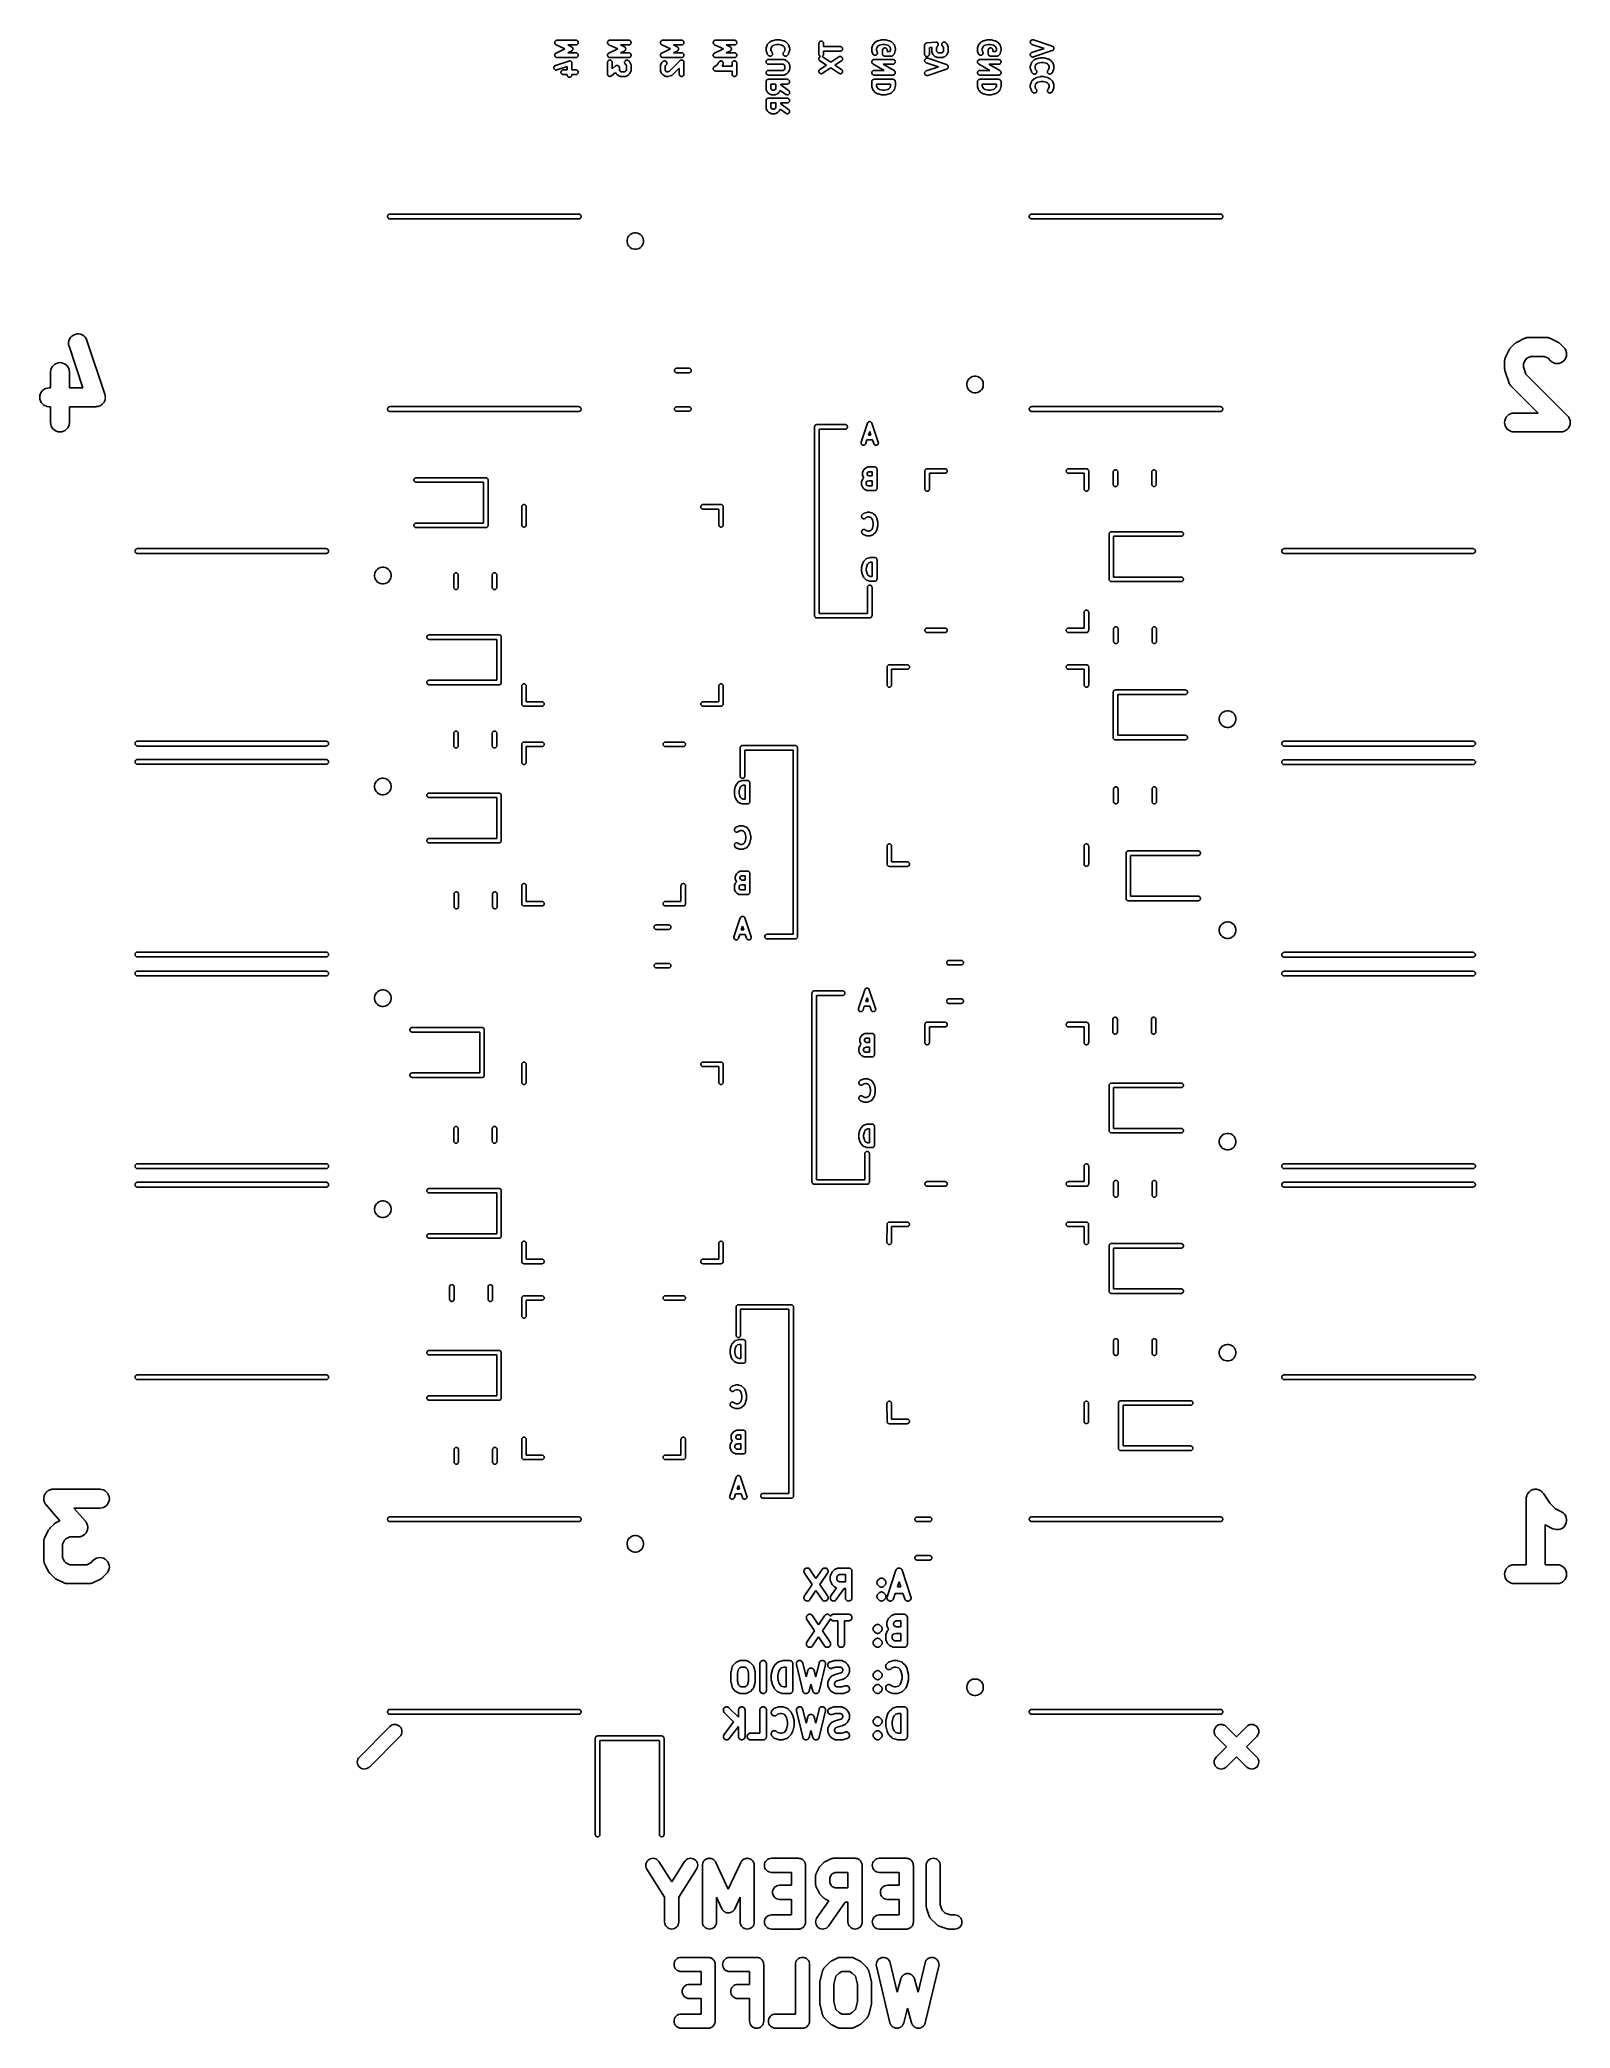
# Model space of a CAD drawing. Extents: x 119.7 to 160.3, y -116.7 to -64.
import ezdxf

# ---------------------------------------------------------------- set-up
doc = ezdxf.new("R2010")
doc.units = 0
doc.layers.add('BLACK', color=7, linetype='CONTINUOUS')

msp = doc.modelspace()

# ---------------------------------------------------------------- linework, layer by layer
at = {"layer": 'BLACK', "linetype": 'CONTINUOUS'}
for p, q in [((133.364, -64.0873), (133.365, -64.0827)), ((133.364, -64.0919), (133.364, -64.0873)), ((133.364, -64.0934), (133.364, -64.0919)), ((133.364, -64.0948), (133.364, -64.0934)), ((133.364, -64.0995), (133.364, -64.0948)), ((133.364, -64.1041), (133.364, -64.0995)), ((133.365, -64.1055), (133.364, -64.1041)), ((133.365, -64.0813), (133.366, -64.0799)), ((133.365, -64.0827), (133.365, -64.0813)), ((133.365, -64.1069), (133.365, -64.1055)), ((133.366, -64.1114), (133.365, -64.1069)), ((133.366, -64.0799), (133.367, -64.0755)), ((133.367, -64.116), (133.366, -64.1114)), ((133.367, -64.0755), (133.369, -64.071)), ((133.368, -64.1173), (133.367, -64.116)), ((133.368, -64.1187), (133.368, -64.1173)), ((133.37, -64.1228), (133.368, -64.1187)), ((133.369, -64.0698), (133.37, -64.0684)), ((133.369, -64.071), (133.369, -64.0698)), ((133.37, -64.0684), (133.372, -64.0644)), ((133.372, -64.127), (133.37, -64.1228)), ((133.372, -64.0644), (133.374, -64.0603)), ((133.373, -64.1282), (133.372, -64.127)), ((133.374, -64.1295), (133.373, -64.1282)), ((133.374, -64.0603), (133.375, -64.0592)), ((133.377, -64.1331), (133.374, -64.1295)), ((133.375, -64.0592), (133.376, -64.058)), ((133.376, -64.058), (133.379, -64.0545)), ((133.38, -64.1369), (133.377, -64.1331)), ((133.379, -64.0545), (133.382, -64.0509)), ((133.381, -64.1379), (133.38, -64.1369)), ((133.382, -64.139), (133.381, -64.1379)), ((133.382, -64.0509), (133.383, -64.05)), ((133.385, -64.142), (133.382, -64.139)), ((133.383, -64.05), (133.384, -64.0489)), ((133.384, -64.0489), (133.388, -64.0461)), ((133.389, -64.1451), (133.385, -64.142)), ((133.388, -64.0461), (133.392, -64.0432)), ((133.39, -64.1459), (133.389, -64.1451)), ((133.391, -64.1468), (133.39, -64.1459)), ((133.395, -64.1491), (133.391, -64.1468)), ((133.392, -64.0432), (133.393, -64.0425)), ((133.393, -64.0425), (133.394, -64.0417)), ((133.394, -64.0417), (133.398, -64.0396)), ((133.399, -64.1515), (133.395, -64.1491)), ((133.398, -64.0396), (133.402, -64.0375)), ((133.4, -64.1519), (133.399, -64.1515)), ((133.636, -64.2619), (133.4, -64.1519)), ((133.402, -64.0375), (133.404, -64.037)), ((133.404, -64.037), (133.405, -64.0364)), ((133.405, -64.0364), (133.41, -64.0353)), ((133.41, -64.0353), (133.414, -64.0339)), ((133.414, -64.0339), (133.415, -64.0338)), ((133.415, -64.0338), (133.417, -64.0334)), ((133.417, -64.0334), (133.422, -64.0332)), ((133.422, -64.0332), (133.426, -64.0327)), ((133.426, -64.0327), (133.926, -64.0327)), ((133.926, -64.1577), (133.708, -64.1577)), ((133.708, -64.1577), (133.81, -64.2053)), ((133.81, -64.2053), (133.811, -64.2056)), ((133.811, -64.2056), (133.813, -64.2073)), ((133.813, -64.2073), (133.816, -64.2088)), ((133.816, -64.2088), (133.819, -64.2105)), ((133.819, -64.2105), (133.821, -64.212)), ((133.821, -64.212), (133.823, -64.2142)), ((133.823, -64.2142), (133.826, -64.2162)), ((133.826, -64.2162), (133.828, -64.2183)), ((133.828, -64.2183), (133.83, -64.2203)), ((133.83, -64.2203), (133.832, -64.2229)), ((133.832, -64.2229), (133.834, -64.2253)), ((133.834, -64.2253), (133.835, -64.2278)), ((133.835, -64.2278), (133.837, -64.2301)), ((133.837, -64.2301), (133.839, -64.2331)), ((133.839, -64.2331), (133.84, -64.2359)), ((133.84, -64.2359), (133.841, -64.2386)), ((133.841, -64.2386), (133.842, -64.2412)), ((133.842, -64.2412), (133.843, -64.2443)), ((133.926, -64.0327), (133.927, -64.0327)), ((133.938, -64.1565), (133.926, -64.1577)), ((133.927, -64.0327), (133.939, -64.0341)), ((133.95, -64.153), (133.938, -64.1565)), ((133.939, -64.0341), (133.951, -64.0378)), ((133.961, -64.1473), (133.95, -64.153)), ((133.951, -64.0378), (133.962, -64.0437)), ((133.97, -64.1396), (133.961, -64.1473)), ((133.962, -64.0437), (133.971, -64.0515)), ((133.978, -64.1302), (133.97, -64.1396)), ((133.971, -64.0515), (133.978, -64.061)), ((133.978, -64.061), (133.984, -64.0718)), ((133.984, -64.1195), (133.978, -64.1302)), ((133.984, -64.0718), (133.988, -64.0835)), ((133.987, -64.1078), (133.984, -64.1195)), ((133.989, -64.0957), (133.987, -64.1078)), ((133.988, -64.0835), (133.989, -64.0957)), ((134.764, -64.0873), (134.765, -64.0827)), ((134.764, -64.0919), (134.764, -64.0873)), ((134.764, -64.0934), (134.764, -64.0919)), ((134.764, -64.0948), (134.764, -64.0934)), ((134.764, -64.0995), (134.764, -64.0948)), ((134.764, -64.1041), (134.764, -64.0995)), ((134.765, -64.1055), (134.764, -64.1041)), ((134.765, -64.0813), (134.766, -64.0799)), ((134.765, -64.0827), (134.765, -64.0813)), ((134.765, -64.1069), (134.765, -64.1055)), ((134.766, -64.1114), (134.765, -64.1069)), ((134.766, -64.0799), (134.767, -64.0755)), ((134.767, -64.116), (134.766, -64.1114)), ((134.767, -64.0755), (134.769, -64.071)), ((134.768, -64.1173), (134.767, -64.116)), ((134.768, -64.1187), (134.768, -64.1173)), ((134.77, -64.1228), (134.768, -64.1187)), ((134.769, -64.0698), (134.77, -64.0684)), ((134.769, -64.071), (134.769, -64.0698)), ((134.77, -64.0684), (134.772, -64.0644)), ((134.772, -64.127), (134.77, -64.1228)), ((134.772, -64.0644), (134.774, -64.0603)), ((134.773, -64.1282), (134.772, -64.127)), ((134.774, -64.1295), (134.773, -64.1282)), ((134.774, -64.0603), (134.775, -64.0592)), ((134.777, -64.1331), (134.774, -64.1295)), ((134.775, -64.0592), (134.776, -64.058)), ((134.776, -64.058), (134.779, -64.0545)), ((134.78, -64.1369), (134.777, -64.1331)), ((134.779, -64.0545), (134.782, -64.0509)), ((134.781, -64.1379), (134.78, -64.1369)), ((134.782, -64.139), (134.781, -64.1379)), ((134.782, -64.0509), (134.783, -64.05)), ((134.785, -64.142), (134.782, -64.139)), ((134.783, -64.05), (134.784, -64.0489)), ((134.784, -64.0489), (134.788, -64.0461)), ((134.789, -64.1451), (134.785, -64.142)), ((134.788, -64.0461), (134.792, -64.0432)), ((134.79, -64.1459), (134.789, -64.1451)), ((134.791, -64.1468), (134.79, -64.1459)), ((134.795, -64.1491), (134.791, -64.1468)), ((134.792, -64.0432), (134.793, -64.0425)), ((134.793, -64.0425), (134.794, -64.0417)), ((134.794, -64.0417), (134.798, -64.0396)), ((134.799, -64.1515), (134.795, -64.1491)), ((134.798, -64.0396), (134.802, -64.0375)), ((134.8, -64.1519), (134.799, -64.1515)), ((135.036, -64.2619), (134.8, -64.1519)), ((134.802, -64.0375), (134.804, -64.037)), ((134.804, -64.037), (134.805, -64.0364)), ((134.805, -64.0364), (134.81, -64.0353)), ((134.81, -64.0353), (134.814, -64.0339)), ((134.814, -64.0339), (134.815, -64.0338)), ((134.815, -64.0338), (134.817, -64.0334)), ((134.817, -64.0334), (134.822, -64.0332)), ((134.822, -64.0332), (134.826, -64.0327)), ((134.826, -64.0327), (135.326, -64.0327)), ((135.326, -64.1577), (135.108, -64.1577)), ((135.108, -64.1577), (135.21, -64.2053)), ((135.21, -64.2053), (135.211, -64.2056)), ((135.211, -64.2056), (135.213, -64.2073)), ((135.213, -64.2073), (135.216, -64.2088)), ((135.216, -64.2088), (135.219, -64.2105)), ((135.219, -64.2105), (135.221, -64.212)), ((135.221, -64.212), (135.223, -64.2142)), ((135.223, -64.2142), (135.226, -64.2162)), ((135.226, -64.2162), (135.228, -64.2183)), ((135.228, -64.2183), (135.23, -64.2203)), ((135.23, -64.2203), (135.232, -64.2229)), ((135.232, -64.2229), (135.234, -64.2253)), ((135.234, -64.2253), (135.235, -64.2278)), ((135.235, -64.2278), (135.237, -64.2301)), ((135.237, -64.2301), (135.239, -64.2331)), ((135.239, -64.2331), (135.24, -64.2359)), ((135.24, -64.2359), (135.241, -64.2386)), ((135.241, -64.2386), (135.242, -64.2412)), ((135.242, -64.2412), (135.243, -64.2443)), ((135.326, -64.0327), (135.327, -64.0327)), ((135.338, -64.1565), (135.326, -64.1577)), ((135.327, -64.0327), (135.339, -64.0341)), ((135.35, -64.153), (135.338, -64.1565)), ((135.339, -64.0341), (135.351, -64.0378)), ((135.361, -64.1473), (135.35, -64.153)), ((135.351, -64.0378), (135.362, -64.0437)), ((135.37, -64.1396), (135.361, -64.1473)), ((135.362, -64.0437), (135.371, -64.0515)), ((135.378, -64.1302), (135.37, -64.1396)), ((135.371, -64.0515), (135.378, -64.061)), ((135.378, -64.061), (135.384, -64.0718)), ((135.384, -64.1195), (135.378, -64.1302)), ((135.384, -64.0718), (135.388, -64.0835)), ((135.387, -64.1078), (135.384, -64.1195)), ((135.389, -64.0957), (135.387, -64.1078)), ((135.388, -64.0835), (135.389, -64.0957)), ((136.164, -64.0873), (136.165, -64.0827)), ((136.164, -64.0919), (136.164, -64.0873)), ((136.164, -64.0934), (136.164, -64.0919)), ((136.164, -64.0948), (136.164, -64.0934)), ((136.164, -64.0995), (136.164, -64.0948)), ((136.164, -64.1041), (136.164, -64.0995)), ((136.165, -64.1055), (136.164, -64.1041)), ((136.165, -64.0813), (136.166, -64.0799)), ((136.165, -64.0827), (136.165, -64.0813)), ((136.165, -64.1069), (136.165, -64.1055)), ((136.166, -64.1114), (136.165, -64.1069)), ((136.166, -64.0799), (136.167, -64.0755)), ((136.167, -64.116), (136.166, -64.1114)), ((136.167, -64.0755), (136.169, -64.071)), ((136.168, -64.1173), (136.167, -64.116)), ((136.168, -64.1187), (136.168, -64.1173)), ((136.17, -64.1228), (136.168, -64.1187)), ((136.169, -64.0698), (136.17, -64.0684)), ((136.169, -64.071), (136.169, -64.0698)), ((136.17, -64.0684), (136.172, -64.0644)), ((136.172, -64.127), (136.17, -64.1228)), ((136.172, -64.0644), (136.174, -64.0603)), ((136.173, -64.1282), (136.172, -64.127)), ((136.174, -64.1295), (136.173, -64.1282)), ((136.174, -64.0603), (136.175, -64.0592)), ((136.177, -64.1331), (136.174, -64.1295)), ((136.175, -64.0592), (136.176, -64.058)), ((136.176, -64.058), (136.179, -64.0545)), ((136.18, -64.1369), (136.177, -64.1331)), ((136.179, -64.0545), (136.182, -64.0509)), ((136.181, -64.1379), (136.18, -64.1369)), ((136.182, -64.139), (136.181, -64.1379)), ((136.182, -64.0509), (136.183, -64.05)), ((136.185, -64.142), (136.182, -64.139)), ((136.183, -64.05), (136.184, -64.0489)), ((136.184, -64.0489), (136.188, -64.0461)), ((136.189, -64.1451), (136.185, -64.142)), ((136.188, -64.0461), (136.192, -64.0432)), ((136.19, -64.1459), (136.189, -64.1451)), ((136.191, -64.1468), (136.19, -64.1459)), ((136.195, -64.1491), (136.191, -64.1468)), ((136.192, -64.0432), (136.193, -64.0425)), ((136.193, -64.0425), (136.194, -64.0417)), ((136.194, -64.0417), (136.198, -64.0396)), ((136.199, -64.1515), (136.195, -64.1491)), ((136.198, -64.0396), (136.202, -64.0375)), ((136.2, -64.1519), (136.199, -64.1515)), ((136.436, -64.2619), (136.2, -64.1519)), ((136.202, -64.0375), (136.204, -64.037)), ((136.204, -64.037), (136.205, -64.0364)), ((136.205, -64.0364), (136.21, -64.0353)), ((136.21, -64.0353), (136.214, -64.0339)), ((136.214, -64.0339), (136.215, -64.0338)), ((136.215, -64.0338), (136.217, -64.0334)), ((136.217, -64.0334), (136.222, -64.0332)), ((136.222, -64.0332), (136.226, -64.0327)), ((136.226, -64.0327), (136.726, -64.0327)), ((136.726, -64.1577), (136.508, -64.1577)), ((136.508, -64.1577), (136.61, -64.2053)), ((136.61, -64.2053), (136.611, -64.2056)), ((136.611, -64.2056), (136.613, -64.2073)), ((136.613, -64.2073), (136.616, -64.2088)), ((136.616, -64.2088), (136.619, -64.2105)), ((136.619, -64.2105), (136.621, -64.212)), ((136.621, -64.212), (136.623, -64.2142)), ((136.623, -64.2142), (136.626, -64.2162)), ((136.626, -64.2162), (136.628, -64.2183)), ((136.628, -64.2183), (136.63, -64.2203)), ((136.63, -64.2203), (136.632, -64.2229)), ((136.632, -64.2229), (136.634, -64.2253)), ((136.634, -64.2253), (136.635, -64.2278)), ((136.635, -64.2278), (136.637, -64.2301)), ((136.637, -64.2301), (136.639, -64.2331)), ((136.639, -64.2331), (136.64, -64.2359)), ((136.64, -64.2359), (136.641, -64.2386)), ((136.641, -64.2386), (136.642, -64.2412)), ((136.642, -64.2412), (136.643, -64.2443)), ((136.726, -64.0327), (136.727, -64.0327)), ((136.738, -64.1565), (136.726, -64.1577)), ((136.727, -64.0327), (136.739, -64.0341)), ((136.75, -64.153), (136.738, -64.1565)), ((136.739, -64.0341), (136.751, -64.0378)), ((136.761, -64.1473), (136.75, -64.153)), ((136.751, -64.0378), (136.761, -64.0437)), ((136.761, -64.0437), (136.771, -64.0515)), ((136.77, -64.1396), (136.761, -64.1473)), ((136.778, -64.1302), (136.77, -64.1396)), ((136.771, -64.0515), (136.778, -64.061)), ((136.778, -64.061), (136.784, -64.0718)), ((136.784, -64.1195), (136.778, -64.1302)), ((136.784, -64.0718), (136.788, -64.0835)), ((136.787, -64.1078), (136.784, -64.1195)), ((136.789, -64.0957), (136.787, -64.1078)), ((136.788, -64.0835), (136.789, -64.0957)), ((137.564, -64.0873), (137.565, -64.0827)), ((137.564, -64.0919), (137.564, -64.0873)), ((137.564, -64.0934), (137.564, -64.0919)), ((137.564, -64.0948), (137.564, -64.0934)), ((137.564, -64.0995), (137.564, -64.0948)), ((137.564, -64.1041), (137.564, -64.0995)), ((137.565, -64.1055), (137.564, -64.1041)), ((137.565, -64.0813), (137.566, -64.0799)), ((137.565, -64.0827), (137.565, -64.0813)), ((137.565, -64.1069), (137.565, -64.1055)), ((137.566, -64.1114), (137.565, -64.1069)), ((137.566, -64.0799), (137.567, -64.0755)), ((137.567, -64.116), (137.566, -64.1114)), ((137.567, -64.0755), (137.569, -64.071)), ((137.568, -64.1173), (137.567, -64.116)), ((137.568, -64.1187), (137.568, -64.1173)), ((137.57, -64.1228), (137.568, -64.1187)), ((137.569, -64.0698), (137.57, -64.0684)), ((137.569, -64.071), (137.569, -64.0698)), ((137.57, -64.0684), (137.572, -64.0644)), ((137.572, -64.127), (137.57, -64.1228)), ((137.572, -64.0644), (137.574, -64.0603)), ((137.573, -64.1282), (137.572, -64.127)), ((137.574, -64.1295), (137.573, -64.1282)), ((137.574, -64.0603), (137.575, -64.0592)), ((137.577, -64.1331), (137.574, -64.1295)), ((137.575, -64.0592), (137.576, -64.058)), ((137.576, -64.058), (137.579, -64.0545)), ((137.58, -64.1369), (137.577, -64.1331)), ((137.579, -64.0545), (137.582, -64.0509)), ((137.581, -64.1379), (137.58, -64.1369)), ((137.582, -64.139), (137.581, -64.1379)), ((137.582, -64.0509), (137.583, -64.05)), ((137.585, -64.142), (137.582, -64.139)), ((137.583, -64.05), (137.584, -64.0489)), ((137.584, -64.0489), (137.588, -64.0461)), ((137.589, -64.1451), (137.585, -64.142)), ((137.588, -64.0461), (137.592, -64.0432)), ((137.59, -64.1459), (137.589, -64.1451)), ((137.591, -64.1468), (137.59, -64.1459)), ((137.595, -64.1491), (137.591, -64.1468)), ((137.592, -64.0432), (137.593, -64.0425)), ((137.593, -64.0425), (137.594, -64.0417)), ((137.594, -64.0417), (137.598, -64.0396)), ((137.599, -64.1515), (137.595, -64.1491)), ((137.598, -64.0396), (137.602, -64.0375)), ((137.6, -64.1519), (137.599, -64.1515)), ((137.836, -64.2619), (137.6, -64.1519)), ((137.602, -64.0375), (137.604, -64.037)), ((137.604, -64.037), (137.605, -64.0364)), ((137.605, -64.0364), (137.61, -64.0353)), ((137.61, -64.0353), (137.614, -64.0339)), ((137.614, -64.0339), (137.615, -64.0338)), ((137.615, -64.0338), (137.617, -64.0334)), ((137.617, -64.0334), (137.622, -64.0332)), ((137.622, -64.0332), (137.626, -64.0327)), ((137.626, -64.0327), (138.126, -64.0327)), ((138.126, -64.1577), (137.908, -64.1577)), ((137.908, -64.1577), (138.01, -64.2053)), ((138.01, -64.2053), (138.011, -64.2056)), ((138.011, -64.2056), (138.013, -64.2073)), ((138.013, -64.2073), (138.016, -64.2088)), ((138.016, -64.2088), (138.019, -64.2105)), ((138.019, -64.2105), (138.021, -64.212)), ((138.021, -64.212), (138.023, -64.2142)), ((138.023, -64.2142), (138.026, -64.2162)), ((138.026, -64.2162), (138.028, -64.2183)), ((138.028, -64.2183), (138.03, -64.2203)), ((138.03, -64.2203), (138.032, -64.2229)), ((138.032, -64.2229), (138.034, -64.2253)), ((138.034, -64.2253), (138.035, -64.2278)), ((138.035, -64.2278), (138.037, -64.2301)), ((138.037, -64.2301), (138.039, -64.2331)), ((138.039, -64.2331), (138.04, -64.2359)), ((138.04, -64.2359), (138.041, -64.2386)), ((138.041, -64.2386), (138.042, -64.2412)), ((138.042, -64.2412), (138.043, -64.2443)), ((138.126, -64.0327), (138.127, -64.0327)), ((138.138, -64.1565), (138.126, -64.1577)), ((138.127, -64.0327), (138.139, -64.0341)), ((138.15, -64.153), (138.138, -64.1565)), ((138.139, -64.0341), (138.151, -64.0378)), ((138.161, -64.1473), (138.15, -64.153)), ((138.151, -64.0378), (138.161, -64.0437)), ((138.161, -64.0437), (138.171, -64.0515)), ((138.17, -64.1396), (138.161, -64.1473)), ((138.178, -64.1302), (138.17, -64.1396)), ((138.171, -64.0515), (138.178, -64.061)), ((138.178, -64.061), (138.184, -64.0718)), ((138.184, -64.1195), (138.178, -64.1302)), ((138.184, -64.0718), (138.188, -64.0835)), ((138.187, -64.1078), (138.184, -64.1195)), ((138.189, -64.0957), (138.187, -64.1078)), ((138.188, -64.0835), (138.189, -64.0957)), ((138.964, -64.2421), (138.965, -64.2396)), ((138.964, -64.2456), (138.964, -64.2421)), ((138.965, -64.237), (138.966, -64.2337)), ((138.965, -64.2396), (138.965, -64.237)), ((138.966, -64.2337), (138.967, -64.2302)), ((138.967, -64.2302), (138.991, -64.1588)), ((138.991, -64.158), (138.992, -64.1563)), ((138.991, -64.1588), (138.991, -64.158)), ((138.992, -64.1546), (138.994, -64.1508)), ((138.992, -64.1563), (138.992, -64.1546)), ((138.994, -64.1508), (138.996, -64.1469)), ((138.996, -64.1469), (138.997, -64.1454)), ((138.997, -64.1454), (138.998, -64.1438)), ((138.998, -64.1438), (139.001, -64.1405)), ((139.001, -64.1405), (139.003, -64.137)), ((139.003, -64.137), (139.005, -64.1358)), ((139.005, -64.1358), (139.006, -64.1344)), ((139.006, -64.1344), (139.053, -64.0868)), ((139.053, -64.0868), (139.054, -64.0861)), ((139.054, -64.0861), (139.057, -64.084)), ((139.057, -64.084), (139.059, -64.0815)), ((139.059, -64.0815), (139.062, -64.0802)), ((139.062, -64.0802), (139.064, -64.0785)), ((139.064, -64.0785), (139.067, -64.0769)), ((139.067, -64.0769), (139.07, -64.0751)), ((139.07, -64.0751), (139.117, -64.0512)), ((139.105, -64.2123), (139.089, -64.2601)), ((139.135, -64.1823), (139.105, -64.2123)), ((139.117, -64.0512), (139.118, -64.0509)), ((139.118, -64.0508), (139.119, -64.0506)), ((139.118, -64.0509), (139.118, -64.0508)), ((139.119, -64.0506), (139.124, -64.0487)), ((139.124, -64.0487), (139.13, -64.0467)), ((139.13, -64.0465), (139.225, -64.0227)), ((139.13, -64.0466), (139.13, -64.0465)), ((139.13, -64.0467), (139.13, -64.0466)), ((139.167, -64.1661), (139.135, -64.1823)), ((139.248, -64.1458), (139.167, -64.1661)), ((139.225, -64.0227), (139.226, -64.0225)), ((139.226, -64.0225), (139.227, -64.0223)), ((139.227, -64.0223), (139.228, -64.022)), ((139.228, -64.022), (139.233, -64.0215)), ((139.233, -64.0215), (139.238, -64.0209)), ((139.238, -64.0209), (139.239, -64.0209)), ((139.239, -64.0209), (139.24, -64.0208)), ((139.24, -64.0208), (139.312, -64.0208)), ((139.304, -64.1458), (139.248, -64.1458)), ((139.385, -64.1661), (139.304, -64.1458)), ((139.312, -64.0208), (139.313, -64.0208)), ((139.313, -64.0208), (139.314, -64.021)), ((139.314, -64.021), (139.315, -64.0209)), ((139.315, -64.0209), (139.32, -64.0216)), ((139.32, -64.0216), (139.325, -64.0222)), ((139.325, -64.0222), (139.326, -64.0225)), ((139.326, -64.0225), (139.327, -64.0227)), ((139.327, -64.0227), (139.422, -64.0465)), ((139.418, -64.1823), (139.385, -64.1661)), ((139.448, -64.2123), (139.418, -64.1823)), ((139.422, -64.0465), (139.423, -64.0467)), ((139.423, -64.0467), (139.423, -64.0468)), ((139.423, -64.0468), (139.424, -64.0469)), ((139.424, -64.0469), (139.429, -64.049)), ((139.429, -64.049), (139.435, -64.051)), ((139.435, -64.051), (139.435, -64.0511)), ((139.435, -64.0511), (139.435, -64.0512)), ((139.435, -64.0512), (139.483, -64.0751)), ((139.464, -64.2601), (139.448, -64.2123)), ((139.483, -64.0751), (139.483, -64.0754)), ((139.483, -64.0754), (139.486, -64.0774)), ((139.486, -64.0774), (139.49, -64.079)), ((139.49, -64.079), (139.492, -64.0807)), ((139.492, -64.0807), (139.494, -64.0821)), ((139.494, -64.0821), (139.496, -64.0845)), ((139.496, -64.0845), (139.499, -64.0868)), ((139.499, -64.0868), (139.547, -64.1344)), ((139.547, -64.1344), (139.547, -64.135)), ((139.547, -64.135), (139.548, -64.1364)), ((139.548, -64.1364), (139.55, -64.1377)), ((139.55, -64.1377), (139.552, -64.1412)), ((139.552, -64.1412), (139.555, -64.1445)), ((139.555, -64.1445), (139.556, -64.1462)), ((139.556, -64.1462), (139.557, -64.1477)), ((139.557, -64.1477), (139.558, -64.1516)), ((139.558, -64.1516), (139.56, -64.1554)), ((139.56, -64.1554), (139.561, -64.1571)), ((139.561, -64.1571), (139.562, -64.1588)), ((139.562, -64.1588), (139.585, -64.2302)), ((139.585, -64.2302), (139.586, -64.2311)), ((139.586, -64.2311), (139.586, -64.2345)), ((139.586, -64.2345), (139.588, -64.2379)), ((139.588, -64.2379), (139.588, -64.2405)), ((139.588, -64.2405), (139.588, -64.243)), ((139.588, -64.243), (139.588, -64.2465)), ((140.364, -64.1182), (140.365, -64.1061)), ((140.364, -64.119), (140.364, -64.1182)), ((140.364, -64.4048), (140.364, -64.119)), ((140.365, -64.1061), (140.369, -64.0944)), ((140.369, -64.0944), (140.375, -64.0837)), ((140.375, -64.0837), (140.382, -64.0744)), ((140.382, -64.0744), (140.392, -64.0667)), ((140.392, -64.0667), (140.403, -64.0611)), ((140.403, -64.0611), (140.414, -64.0577)), ((140.414, -64.0577), (140.427, -64.0565)), ((140.427, -64.0565), (140.439, -64.0578)), ((140.439, -64.0578), (140.45, -64.0614)), ((140.45, -64.0614), (140.461, -64.0672)), ((140.461, -64.0672), (140.471, -64.075)), ((140.471, -64.075), (140.478, -64.0845)), ((140.478, -64.0845), (140.484, -64.0952)), ((140.484, -64.0952), (140.487, -64.1069)), ((140.487, -64.1069), (140.489, -64.119)), ((140.489, -64.119), (140.489, -64.1994)), ((140.489, -64.1994), (140.926, -64.1994)), ((140.926, -64.1994), (140.927, -64.1994)), ((140.927, -64.1994), (140.939, -64.2008)), ((140.939, -64.2008), (140.951, -64.2045)), ((140.951, -64.2045), (140.962, -64.2103)), ((140.962, -64.2103), (140.971, -64.2182)), ((140.971, -64.2182), (140.978, -64.2277)), ((140.978, -64.2277), (140.984, -64.2385)), ((140.984, -64.2385), (140.988, -64.2502)), ((141.764, -64.2421), (141.765, -64.2396)), ((141.764, -64.2456), (141.764, -64.2421)), ((141.765, -64.237), (141.766, -64.2337)), ((141.765, -64.2396), (141.765, -64.237)), ((141.766, -64.2337), (141.767, -64.2302)), ((141.767, -64.2302), (141.791, -64.1588)), ((141.791, -64.158), (141.792, -64.1563)), ((141.791, -64.1588), (141.791, -64.158)), ((141.792, -64.1546), (141.794, -64.1508)), ((141.792, -64.1563), (141.792, -64.1546)), ((141.794, -64.1508), (141.796, -64.1469)), ((141.796, -64.1469), (141.797, -64.1454)), ((141.797, -64.1454), (141.798, -64.1438)), ((141.798, -64.1438), (141.801, -64.1405)), ((141.801, -64.1405), (141.803, -64.137)), ((141.803, -64.137), (141.805, -64.1358)), ((141.805, -64.1358), (141.806, -64.1344)), ((141.806, -64.1344), (141.853, -64.0868)), ((141.853, -64.0868), (141.854, -64.0861)), ((141.854, -64.0861), (141.857, -64.084)), ((141.857, -64.084), (141.859, -64.0815)), ((141.859, -64.0815), (141.862, -64.0802)), ((141.862, -64.0802), (141.864, -64.0785)), ((141.864, -64.0785), (141.867, -64.0769)), ((141.867, -64.0769), (141.87, -64.0751)), ((141.87, -64.0751), (141.917, -64.0512)), ((141.905, -64.2123), (141.889, -64.2601)), ((141.935, -64.1823), (141.905, -64.2123)), ((141.917, -64.0512), (141.918, -64.0509)), ((141.918, -64.0508), (141.919, -64.0506)), ((141.918, -64.0509), (141.918, -64.0508)), ((141.919, -64.0506), (141.924, -64.0487)), ((141.924, -64.0487), (141.93, -64.0467)), ((141.93, -64.0465), (142.025, -64.0227)), ((141.93, -64.0466), (141.93, -64.0465)), ((141.93, -64.0467), (141.93, -64.0466)), ((141.967, -64.1661), (141.935, -64.1823)), ((142.048, -64.1458), (141.967, -64.1661)), ((142.025, -64.0227), (142.026, -64.0225)), ((142.026, -64.0225), (142.027, -64.0223)), ((142.027, -64.0223), (142.028, -64.022)), ((142.028, -64.022), (142.033, -64.0215)), ((142.033, -64.0215), (142.038, -64.0209)), ((142.038, -64.0209), (142.039, -64.0209)), ((142.039, -64.0209), (142.04, -64.0208)), ((142.04, -64.0208), (142.112, -64.0208)), ((142.104, -64.1458), (142.048, -64.1458)), ((142.078, -64.2453), (142.088, -64.2397)), ((142.088, -64.2397), (142.1, -64.2362)), ((142.1, -64.2362), (142.112, -64.2351)), ((142.185, -64.1661), (142.104, -64.1458)), ((142.112, -64.0208), (142.113, -64.0208)), ((142.112, -64.2351), (142.124, -64.2364)), ((142.113, -64.0208), (142.114, -64.021)), ((142.114, -64.021), (142.115, -64.0209)), ((142.115, -64.0209), (142.12, -64.0216)), ((142.12, -64.0216), (142.125, -64.0222)), ((142.124, -64.2364), (142.136, -64.24)), ((142.125, -64.0222), (142.126, -64.0225)), ((142.126, -64.0225), (142.127, -64.0227)), ((142.127, -64.0227), (142.222, -64.0465)), ((142.136, -64.24), (142.147, -64.2458)), ((142.218, -64.1823), (142.185, -64.1661)), ((142.248, -64.2123), (142.218, -64.1823)), ((142.222, -64.0465), (142.223, -64.0467)), ((142.223, -64.0467), (142.223, -64.0468)), ((142.223, -64.0468), (142.224, -64.0469)), ((142.224, -64.0469), (142.229, -64.049)), ((142.229, -64.049), (142.235, -64.051)), ((142.235, -64.051), (142.235, -64.0511)), ((142.235, -64.0511), (142.235, -64.0512)), ((142.235, -64.0512), (142.283, -64.0751)), ((142.264, -64.2601), (142.248, -64.2123)), ((142.283, -64.0751), (142.283, -64.0754)), ((142.283, -64.0754), (142.286, -64.0774)), ((142.286, -64.0774), (142.29, -64.079)), ((142.29, -64.079), (142.292, -64.0807)), ((142.292, -64.0807), (142.294, -64.0821)), ((142.294, -64.0821), (142.296, -64.0845)), ((142.296, -64.0845), (142.299, -64.0868)), ((142.299, -64.0868), (142.347, -64.1344)), ((142.347, -64.1344), (142.347, -64.135)), ((142.347, -64.135), (142.348, -64.1364)), ((142.348, -64.1364), (142.35, -64.1377)), ((142.35, -64.1377), (142.352, -64.1412)), ((142.352, -64.1412), (142.355, -64.1445)), ((142.355, -64.1445), (142.356, -64.1462)), ((142.356, -64.1462), (142.357, -64.1477)), ((142.357, -64.1477), (142.358, -64.1516)), ((142.358, -64.1516), (142.36, -64.1554)), ((142.36, -64.1554), (142.361, -64.1571)), ((142.361, -64.1571), (142.362, -64.1588)), ((142.362, -64.1588), (142.385, -64.2302)), ((142.385, -64.2302), (142.386, -64.2311)), ((142.386, -64.2311), (142.386, -64.2345)), ((142.386, -64.2345), (142.387, -64.2379)), ((142.387, -64.2379), (142.388, -64.2405)), ((142.388, -64.2405), (142.388, -64.243)), ((142.388, -64.243), (142.388, -64.2465)), ((143.164, -64.1603), (143.165, -64.157)), ((143.164, -64.163), (143.164, -64.1603)), ((143.164, -64.1658), (143.164, -64.163)), ((143.164, -64.1667), (143.164, -64.1658)), ((143.164, -64.4048), (143.164, -64.1667)), ((143.165, -64.1537), (143.166, -64.151)), ((143.165, -64.157), (143.165, -64.1537)), ((143.166, -64.1483), (143.168, -64.1452)), ((143.166, -64.151), (143.166, -64.1483)), ((143.168, -64.1452), (143.169, -64.142)), ((143.169, -64.142), (143.17, -64.1396)), ((143.17, -64.1396), (143.171, -64.137)), ((143.171, -64.137), (143.173, -64.1343)), ((143.173, -64.1343), (143.175, -64.1314)), ((143.175, -64.1314), (143.176, -64.1292)), ((143.176, -64.1292), (143.178, -64.1269)), ((143.178, -64.1269), (143.18, -64.1246)), ((143.18, -64.1246), (143.182, -64.122)), ((143.182, -64.122), (143.185, -64.1203)), ((143.185, -64.1203), (143.187, -64.1183)), ((143.187, -64.1183), (143.189, -64.1165)), ((143.189, -64.1165), (143.192, -64.1144)), ((143.192, -64.1144), (143.194, -64.1131)), ((143.194, -64.1131), (143.197, -64.1115)), ((143.197, -64.1115), (143.2, -64.1103)), ((143.2, -64.1103), (143.203, -64.1087)), ((143.203, -64.1087), (143.205, -64.1079)), ((143.205, -64.1079), (143.208, -64.1069)), ((143.208, -64.1069), (143.211, -64.1062)), ((143.211, -64.1062), (143.214, -64.1053)), ((143.214, -64.1053), (143.217, -64.105)), ((143.217, -64.105), (143.22, -64.1045)), ((143.22, -64.1045), (143.458, -64.0807)), ((143.354, -64.2167), (143.289, -64.2232)), ((143.289, -64.2232), (143.289, -64.4048)), ((143.354, -64.3333), (143.354, -64.2167)), ((143.458, -64.0807), (143.459, -64.0806)), ((143.459, -64.0806), (143.462, -64.0806)), ((143.462, -64.0806), (143.465, -64.0804)), ((143.465, -64.0804), (143.468, -64.0807)), ((143.468, -64.0807), (143.471, -64.0807)), ((143.471, -64.0807), (143.474, -64.0814)), ((143.474, -64.0814), (143.477, -64.0817)), ((143.477, -64.0817), (143.48, -64.0826)), ((143.492, -64.2037), (143.479, -64.229)), ((143.479, -64.229), (143.479, -64.3186)), ((143.48, -64.0826), (143.483, -64.0832)), ((143.483, -64.0832), (143.486, -64.0844)), ((143.486, -64.0844), (143.489, -64.0853)), ((143.489, -64.0853), (143.491, -64.0868)), ((143.491, -64.0868), (143.494, -64.088)), ((143.508, -64.1871), (143.492, -64.2037)), ((143.494, -64.088), (143.497, -64.0897)), ((143.497, -64.0897), (143.499, -64.0912)), ((143.499, -64.0912), (143.502, -64.0931)), ((143.502, -64.0931), (143.504, -64.0949)), ((143.504, -64.0949), (143.506, -64.0971)), ((143.506, -64.0971), (143.509, -64.099)), ((143.51, -64.1847), (143.508, -64.1871)), ((143.509, -64.099), (143.511, -64.1014)), ((143.513, -64.1826), (143.51, -64.1847)), ((143.511, -64.1014), (143.513, -64.1036)), ((143.513, -64.1036), (143.515, -64.1061)), ((143.514, -64.18), (143.513, -64.1826)), ((143.516, -64.1776), (143.514, -64.18)), ((143.515, -64.1061), (143.516, -64.1085)), ((143.516, -64.1085), (143.518, -64.1112)), ((143.518, -64.175), (143.516, -64.1776)), ((143.518, -64.1112), (143.52, -64.1138)), ((143.519, -64.1725), (143.518, -64.175)), ((143.521, -64.1696), (143.519, -64.1725)), ((143.52, -64.1138), (143.521, -64.1166)), ((143.521, -64.1166), (143.522, -64.1192)), ((143.522, -64.1669), (143.521, -64.1696)), ((143.522, -64.1192), (143.523, -64.1222)), ((143.523, -64.164), (143.522, -64.1669)), ((143.523, -64.1222), (143.524, -64.1251)), ((143.524, -64.1612), (143.523, -64.164)), ((143.524, -64.1251), (143.525, -64.128)), ((143.525, -64.1582), (143.524, -64.1612)), ((143.525, -64.128), (143.526, -64.1309)), ((143.526, -64.1552), (143.525, -64.1582)), ((143.526, -64.1309), (143.526, -64.134)), ((143.526, -64.134), (143.527, -64.1371)), ((143.527, -64.1431), (143.526, -64.1462)), ((143.526, -64.1462), (143.526, -64.1493)), ((143.526, -64.1493), (143.526, -64.1522)), ((143.526, -64.1522), (143.526, -64.1552)), ((143.527, -64.1371), (143.527, -64.1401)), ((143.527, -64.1401), (143.527, -64.1431)), ((143.616, -64.1422), (143.617, -64.1301)), ((143.617, -64.1544), (143.616, -64.1422)), ((143.617, -64.1301), (143.621, -64.1184)), ((143.621, -64.1661), (143.617, -64.1544)), ((143.621, -64.1184), (143.627, -64.1077)), ((143.626, -64.1769), (143.621, -64.1661)), ((143.634, -64.1864), (143.626, -64.1769)), ((143.627, -64.1077), (143.635, -64.0984)), ((143.634, -64.1871), (143.634, -64.1864)), ((143.651, -64.2037), (143.634, -64.1871)), ((143.635, -64.0984), (143.644, -64.0907)), ((143.644, -64.0907), (143.655, -64.085)), ((143.664, -64.229), (143.651, -64.2037)), ((143.655, -64.085), (143.667, -64.0815)), ((143.664, -64.3186), (143.664, -64.229)), ((143.667, -64.0815), (143.679, -64.0804)), ((143.679, -64.0804), (143.691, -64.0816)), ((143.691, -64.0816), (143.703, -64.0852)), ((143.703, -64.0852), (143.713, -64.0909)), ((143.713, -64.0909), (143.723, -64.0987)), ((143.723, -64.0987), (143.747, -64.1225)), ((143.747, -64.1225), (143.747, -64.1231)), ((143.747, -64.1231), (143.749, -64.1258)), ((143.749, -64.1258), (143.752, -64.1284)), ((143.752, -64.1284), (143.753, -64.1306)), ((143.753, -64.1306), (143.755, -64.1326)), ((143.755, -64.1326), (143.756, -64.1357)), ((143.756, -64.1357), (143.758, -64.1387)), ((143.758, -64.1387), (143.782, -64.1863)), ((143.782, -64.1863), (143.782, -64.1871)), ((143.782, -64.1871), (143.783, -64.1888)), ((143.783, -64.1888), (143.784, -64.1905)), ((143.784, -64.1905), (143.785, -64.1946)), ((143.785, -64.1946), (143.787, -64.1986)), ((143.787, -64.1986), (143.787, -64.2004)), ((143.787, -64.2004), (143.787, -64.2021)), ((143.787, -64.2021), (143.788, -64.2064)), ((143.788, -64.2064), (143.789, -64.2106)), ((143.789, -64.2106), (143.789, -64.2125)), ((143.789, -64.2125), (143.789, -64.2143)), ((143.789, -64.2143), (143.789, -64.3333)), ((144.564, -64.2421), (144.565, -64.2396)), ((144.564, -64.2456), (144.564, -64.2421)), ((144.565, -64.237), (144.566, -64.2337)), ((144.565, -64.2396), (144.565, -64.237)), ((144.566, -64.2337), (144.567, -64.2302)), ((144.567, -64.2302), (144.591, -64.1588)), ((144.591, -64.158), (144.592, -64.1563)), ((144.591, -64.1588), (144.591, -64.158)), ((144.592, -64.1546), (144.594, -64.1508)), ((144.592, -64.1563), (144.592, -64.1546)), ((144.594, -64.1508), (144.596, -64.1469)), ((144.596, -64.1469), (144.597, -64.1454)), ((144.597, -64.1454), (144.598, -64.1438)), ((144.598, -64.1438), (144.601, -64.1405)), ((144.601, -64.1405), (144.603, -64.137)), ((144.603, -64.137), (144.605, -64.1358)), ((144.605, -64.1358), (144.606, -64.1344)), ((144.606, -64.1344), (144.653, -64.0868)), ((144.653, -64.0868), (144.654, -64.0861)), ((144.654, -64.0861), (144.657, -64.084)), ((144.657, -64.084), (144.659, -64.0815)), ((144.659, -64.0815), (144.662, -64.0802)), ((144.662, -64.0802), (144.664, -64.0785)), ((144.664, -64.0785), (144.667, -64.0769)), ((144.667, -64.0769), (144.67, -64.0751)), ((144.67, -64.0751), (144.717, -64.0512)), ((144.705, -64.2123), (144.689, -64.2601)), ((144.735, -64.1823), (144.705, -64.2123)), ((144.717, -64.0512), (144.718, -64.0509)), ((144.718, -64.0508), (144.719, -64.0506)), ((144.718, -64.0509), (144.718, -64.0508)), ((144.719, -64.0506), (144.724, -64.0487)), ((144.724, -64.0487), (144.73, -64.0467)), ((144.73, -64.0465), (144.825, -64.0227)), ((144.73, -64.0466), (144.73, -64.0465)), ((144.73, -64.0467), (144.73, -64.0466)), ((144.767, -64.1661), (144.735, -64.1823)), ((144.848, -64.1458), (144.767, -64.1661)), ((144.825, -64.0227), (144.826, -64.0225)), ((144.826, -64.0225), (144.827, -64.0223)), ((144.827, -64.0223), (144.828, -64.022)), ((144.828, -64.022), (144.833, -64.0215)), ((144.833, -64.0215), (144.838, -64.0209)), ((144.838, -64.0209), (144.839, -64.0209)), ((144.839, -64.0209), (144.84, -64.0208)), ((144.84, -64.0208), (144.912, -64.0208)), ((144.904, -64.1458), (144.848, -64.1458)), ((144.878, -64.2453), (144.888, -64.2397)), ((144.888, -64.2397), (144.9, -64.2362)), ((144.9, -64.2362), (144.912, -64.2351)), ((144.985, -64.1661), (144.904, -64.1458)), ((144.912, -64.0208), (144.913, -64.0208)), ((144.912, -64.2351), (144.924, -64.2364)), ((144.913, -64.0208), (144.914, -64.021)), ((144.914, -64.021), (144.915, -64.0209)), ((144.915, -64.0209), (144.92, -64.0216)), ((144.92, -64.0216), (144.925, -64.0222)), ((144.924, -64.2364), (144.936, -64.24)), ((144.925, -64.0222), (144.926, -64.0225)), ((144.926, -64.0225), (144.927, -64.0227)), ((144.927, -64.0227), (145.022, -64.0465)), ((144.936, -64.24), (144.947, -64.2458)), ((145.018, -64.1823), (144.985, -64.1661)), ((145.048, -64.2123), (145.018, -64.1823)), ((145.022, -64.0465), (145.023, -64.0467)), ((145.023, -64.0467), (145.023, -64.0468)), ((145.023, -64.0468), (145.024, -64.0469)), ((145.024, -64.0469), (145.029, -64.049)), ((145.029, -64.049), (145.035, -64.051)), ((145.035, -64.051), (145.035, -64.0511)), ((145.035, -64.0511), (145.035, -64.0512)), ((145.035, -64.0512), (145.083, -64.0751)), ((145.064, -64.2601), (145.048, -64.2123)), ((145.083, -64.0751), (145.083, -64.0754)), ((145.083, -64.0754), (145.086, -64.0774)), ((145.086, -64.0774), (145.09, -64.079)), ((145.09, -64.079), (145.092, -64.0807)), ((145.092, -64.0807), (145.094, -64.0821)), ((145.094, -64.0821), (145.096, -64.0845)), ((145.096, -64.0845), (145.099, -64.0868)), ((145.099, -64.0868), (145.147, -64.1344)), ((145.147, -64.1344), (145.147, -64.135)), ((145.147, -64.135), (145.148, -64.1364)), ((145.148, -64.1364), (145.15, -64.1377)), ((145.15, -64.1377), (145.152, -64.1412)), ((145.152, -64.1412), (145.155, -64.1445)), ((145.155, -64.1445), (145.156, -64.1462)), ((145.156, -64.1462), (145.157, -64.1477)), ((145.157, -64.1477), (145.158, -64.1516)), ((145.158, -64.1516), (145.16, -64.1554)), ((145.16, -64.1554), (145.161, -64.1571)), ((145.161, -64.1571), (145.162, -64.1588)), ((145.162, -64.1588), (145.185, -64.2302)), ((145.185, -64.2302), (145.186, -64.2311)), ((145.186, -64.2311), (145.186, -64.2345)), ((145.186, -64.2345), (145.188, -64.2379)), ((145.188, -64.2379), (145.188, -64.2405)), ((145.188, -64.2405), (145.188, -64.243)), ((145.188, -64.243), (145.188, -64.2465)), ((145.964, -64.075), (145.967, -64.0632)), ((145.964, -64.0872), (145.964, -64.075)), ((145.966, -64.0993), (145.964, -64.0872)), ((145.97, -64.1107), (145.966, -64.0993)), ((145.967, -64.0632), (145.972, -64.052)), ((145.976, -64.1211), (145.97, -64.1107)), ((145.972, -64.052), (145.979, -64.0421)), ((145.985, -64.13), (145.976, -64.1211)), ((145.979, -64.0421), (145.988, -64.0338)), ((145.995, -64.1372), (145.985, -64.13)), ((145.988, -64.0338), (145.998, -64.0273)), ((146.006, -64.1423), (145.995, -64.1372)), ((145.998, -64.0273), (146.01, -64.023)), ((146.006, -64.1426), (146.006, -64.1423)), ((146.329, -64.25), (146.006, -64.1426)), ((146.01, -64.023), (146.022, -64.021)), ((146.022, -64.021), (146.034, -64.0213)), ((146.034, -64.0213), (146.046, -64.024)), ((146.046, -64.024), (146.546, -64.1907)), ((146.546, -64.1907), (146.547, -64.191)), ((146.547, -64.191), (146.551, -64.1928)), ((146.551, -64.1928), (146.555, -64.1944)), ((146.555, -64.1944), (146.556, -64.1954)), ((146.556, -64.1954), (146.558, -64.1961)), ((146.558, -64.1961), (146.561, -64.1986)), ((146.561, -64.1986), (146.565, -64.201)), ((146.565, -64.201), (146.566, -64.2022)), ((146.566, -64.2022), (146.568, -64.2033)), ((146.568, -64.2033), (146.571, -64.2065)), ((146.571, -64.2065), (146.574, -64.2095)), ((146.574, -64.2095), (146.575, -64.2109)), ((146.575, -64.2109), (146.576, -64.2122)), ((146.576, -64.2122), (146.578, -64.2159)), ((146.578, -64.2159), (146.581, -64.2195)), ((146.581, -64.2195), (146.581, -64.2211)), ((146.581, -64.2211), (146.582, -64.2226)), ((146.582, -64.2226), (146.584, -64.2267)), ((146.584, -64.2267), (146.586, -64.2306)), ((146.586, -64.2306), (146.586, -64.2324)), ((146.586, -64.2324), (146.587, -64.2341)), ((146.587, -64.2341), (146.587, -64.2383)), ((146.587, -64.2383), (146.588, -64.2426)), ((146.588, -64.2426), (146.588, -64.2443)), ((133.34, -64.7571), (133.342, -64.7451)), ((133.34, -64.7693), (133.34, -64.7571)), ((133.343, -64.7813), (133.34, -64.7693)), ((133.342, -64.7451), (133.347, -64.7338)), ((133.347, -64.7338), (133.353, -64.7235)), ((133.353, -64.7235), (133.362, -64.7146)), ((133.362, -64.7146), (133.371, -64.7076)), ((133.364, -64.4188), (133.365, -64.4174)), ((133.364, -64.4235), (133.364, -64.4188)), ((133.364, -64.4281), (133.364, -64.4235)), ((133.364, -64.4296), (133.364, -64.4281)), ((133.364, -64.431), (133.364, -64.4296)), ((133.364, -64.4356), (133.364, -64.431)), ((133.365, -64.4403), (133.364, -64.4356)), ((133.365, -64.416), (133.366, -64.4115)), ((133.365, -64.4174), (133.365, -64.416)), ((133.365, -64.4417), (133.365, -64.4403)), ((133.365, -64.4431), (133.365, -64.4417)), ((133.367, -64.4475), (133.365, -64.4431)), ((133.366, -64.4115), (133.368, -64.407)), ((133.368, -64.452), (133.367, -64.4475)), ((133.368, -64.4057), (133.369, -64.4044)), ((133.368, -64.407), (133.368, -64.4057)), ((133.369, -64.4533), (133.368, -64.452)), ((133.369, -64.4044), (133.371, -64.4002)), ((133.369, -64.4546), (133.369, -64.4533)), ((133.372, -64.4586), (133.369, -64.4546)), ((133.371, -64.4002), (133.373, -64.396)), ((133.371, -64.7076), (133.383, -64.7026)), ((133.374, -64.4628), (133.372, -64.4586)), ((133.373, -64.396), (133.374, -64.3949)), ((133.374, -64.3936), (133.377, -64.39)), ((133.374, -64.3949), (133.374, -64.3936)), ((133.375, -64.4639), (133.374, -64.4628)), ((133.376, -64.4651), (133.375, -64.4639)), ((133.379, -64.4686), (133.376, -64.4651)), ((133.377, -64.39), (133.38, -64.3863)), ((133.382, -64.4723), (133.379, -64.4686)), ((133.38, -64.3863), (133.381, -64.3853)), ((133.381, -64.3853), (133.382, -64.3842)), ((133.382, -64.3842), (133.386, -64.3813)), ((133.383, -64.4732), (133.382, -64.4723)), ((133.384, -64.4743), (133.383, -64.4732)), ((133.383, -64.7026), (133.74, -64.5836)), ((133.387, -64.4771), (133.384, -64.4743)), ((133.386, -64.3813), (133.389, -64.3781)), ((133.391, -64.4801), (133.387, -64.4771)), ((133.389, -64.3781), (133.39, -64.3774)), ((133.39, -64.3774), (133.392, -64.3765)), ((133.392, -64.4808), (133.391, -64.4801)), ((133.392, -64.3765), (133.396, -64.3743)), ((133.393, -64.4817), (133.392, -64.4808)), ((133.397, -64.4838), (133.393, -64.4817)), ((133.396, -64.3743), (133.4, -64.3719)), ((133.402, -64.486), (133.397, -64.4838)), ((133.4, -64.3719), (133.636, -64.2619)), ((133.403, -64.4864), (133.402, -64.486)), ((133.404, -64.4871), (133.403, -64.4864)), ((133.409, -64.4883), (133.404, -64.4871)), ((133.413, -64.4897), (133.409, -64.4883)), ((133.415, -64.4899), (133.413, -64.4897)), ((133.416, -64.4902), (133.415, -64.4899)), ((133.421, -64.4905), (133.416, -64.4902)), ((133.425, -64.4911), (133.421, -64.4905)), ((133.697, -64.7296), (133.422, -64.8212)), ((133.426, -64.4911), (133.425, -64.4911)), ((133.926, -64.4911), (133.426, -64.4911)), ((133.697, -64.8185), (133.697, -64.7296)), ((133.81, -64.3185), (133.708, -64.3661)), ((133.708, -64.3661), (133.926, -64.3661)), ((133.74, -64.5836), (133.741, -64.5833)), ((133.741, -64.5833), (133.744, -64.5825)), ((133.744, -64.5825), (133.748, -64.5815)), ((133.748, -64.5815), (133.75, -64.5812)), ((133.75, -64.5812), (133.753, -64.5808)), ((133.753, -64.5808), (133.756, -64.5807)), ((133.756, -64.5807), (133.76, -64.5804)), ((133.76, -64.5804), (133.762, -64.5806)), ((133.762, -64.5806), (133.765, -64.5806)), ((133.765, -64.5806), (133.768, -64.5812)), ((133.768, -64.5812), (133.772, -64.5816)), ((133.772, -64.5816), (133.774, -64.5823)), ((133.774, -64.5823), (133.777, -64.5828)), ((133.777, -64.5828), (133.78, -64.5841)), ((133.78, -64.5841), (133.784, -64.5852)), ((133.784, -64.5852), (133.786, -64.5864)), ((133.786, -64.5864), (133.788, -64.5873)), ((133.788, -64.5873), (133.791, -64.5893)), ((133.791, -64.5893), (133.794, -64.591)), ((133.794, -64.591), (133.796, -64.5926)), ((133.796, -64.5926), (133.798, -64.5939)), ((133.798, -64.5939), (133.801, -64.5964)), ((133.801, -64.5964), (133.804, -64.5988)), ((133.804, -64.5988), (133.805, -64.6007)), ((133.805, -64.6007), (133.807, -64.6023)), ((133.807, -64.6023), (133.809, -64.6054)), ((133.809, -64.6054), (133.812, -64.6083)), ((133.813, -64.3169), (133.81, -64.3185)), ((133.812, -64.6083), (133.813, -64.6104)), ((133.816, -64.3155), (133.813, -64.3169)), ((133.813, -64.6104), (133.814, -64.6123)), ((133.814, -64.6123), (133.816, -64.6158)), ((133.818, -64.3138), (133.816, -64.3155)), ((133.816, -64.6158), (133.817, -64.619)), ((133.817, -64.619), (133.818, -64.6213)), ((133.82, -64.3123), (133.818, -64.3138)), ((133.818, -64.6213), (133.819, -64.6235)), ((133.819, -64.6235), (133.82, -64.6271)), ((133.823, -64.3102), (133.82, -64.3123)), ((133.82, -64.6271), (133.821, -64.6307)), ((133.821, -64.6307), (133.821, -64.6331)), ((133.821, -64.6331), (133.822, -64.6354)), ((133.822, -64.6354), (133.822, -64.6391)), ((133.822, -64.6391), (133.822, -64.6429)), ((133.822, -64.6429), (133.822, -64.8185)), ((133.825, -64.3082), (133.823, -64.3102)), ((133.827, -64.3061), (133.825, -64.3082)), ((133.829, -64.3042), (133.827, -64.3061)), ((133.831, -64.3016), (133.829, -64.3042)), ((133.833, -64.2992), (133.831, -64.3016)), ((133.835, -64.2967), (133.833, -64.2992)), ((133.837, -64.2945), (133.835, -64.2967)), ((133.838, -64.2915), (133.837, -64.2945)), ((133.84, -64.2887), (133.838, -64.2915)), ((133.841, -64.286), (133.84, -64.2887)), ((133.842, -64.2835), (133.841, -64.286)), ((133.843, -64.2803), (133.842, -64.2835)), ((133.843, -64.2443), (133.844, -64.2474)), ((133.844, -64.2773), (133.843, -64.2803)), ((133.844, -64.2474), (133.845, -64.2502)), ((133.845, -64.2717), (133.844, -64.2744)), ((133.844, -64.2744), (133.844, -64.2773)), ((133.845, -64.2502), (133.845, -64.253)), ((133.845, -64.253), (133.845, -64.2563)), ((133.845, -64.2563), (133.846, -64.2595)), ((133.846, -64.2652), (133.845, -64.2684)), ((133.845, -64.2684), (133.845, -64.2717)), ((133.846, -64.2595), (133.846, -64.2623)), ((133.846, -64.2623), (133.846, -64.2652)), ((133.926, -64.3661), (133.927, -64.3661)), ((133.938, -64.4899), (133.926, -64.4911)), ((133.927, -64.3661), (133.939, -64.3674)), ((133.95, -64.4864), (133.938, -64.4899)), ((133.939, -64.3674), (133.951, -64.3711)), ((133.961, -64.4806), (133.95, -64.4864)), ((133.951, -64.3711), (133.962, -64.377)), ((133.97, -64.4729), (133.961, -64.4806)), ((133.962, -64.377), (133.971, -64.3848)), ((133.978, -64.4635), (133.97, -64.4729)), ((133.971, -64.3848), (133.978, -64.3943)), ((133.978, -64.3943), (133.984, -64.4052)), ((133.984, -64.4528), (133.978, -64.4635)), ((133.984, -64.4052), (133.988, -64.4169)), ((133.987, -64.4411), (133.984, -64.4528)), ((133.989, -64.429), (133.987, -64.4411)), ((133.988, -64.4169), (133.989, -64.429)), ((134.764, -64.4188), (134.765, -64.4174)), ((134.764, -64.4235), (134.764, -64.4188)), ((134.764, -64.4281), (134.764, -64.4235)), ((134.764, -64.4296), (134.764, -64.4281)), ((134.764, -64.431), (134.764, -64.4296)), ((134.764, -64.4356), (134.764, -64.431)), ((134.765, -64.4403), (134.764, -64.4356)), ((134.764, -64.6182), (134.765, -64.6061)), ((134.764, -64.619), (134.764, -64.6182)), ((134.764, -64.9286), (134.764, -64.619)), ((134.765, -64.416), (134.766, -64.4115)), ((134.765, -64.4174), (134.765, -64.416)), ((134.765, -64.4417), (134.765, -64.4403)), ((134.765, -64.4431), (134.765, -64.4417)), ((134.767, -64.4475), (134.765, -64.4431)), ((134.765, -64.6061), (134.769, -64.5944)), ((134.766, -64.4115), (134.768, -64.407)), ((134.768, -64.452), (134.767, -64.4475)), ((134.768, -64.4057), (134.769, -64.4044)), ((134.768, -64.407), (134.768, -64.4057)), ((134.769, -64.4533), (134.768, -64.452)), ((134.769, -64.4044), (134.771, -64.4002)), ((134.769, -64.4546), (134.769, -64.4533)), ((134.772, -64.4586), (134.769, -64.4546)), ((134.769, -64.5944), (134.775, -64.5837)), ((134.771, -64.4002), (134.773, -64.396)), ((134.774, -64.4628), (134.772, -64.4586)), ((134.773, -64.396), (134.774, -64.3949)), ((134.774, -64.3936), (134.777, -64.39)), ((134.774, -64.3949), (134.774, -64.3936)), ((134.775, -64.4639), (134.774, -64.4628)), ((134.776, -64.4651), (134.775, -64.4639)), ((134.775, -64.5837), (134.782, -64.5744)), ((134.779, -64.4686), (134.776, -64.4651)), ((134.777, -64.39), (134.78, -64.3863)), ((134.782, -64.4723), (134.779, -64.4686)), ((134.78, -64.3863), (134.781, -64.3853)), ((134.781, -64.3853), (134.782, -64.3842)), ((134.782, -64.3842), (134.786, -64.3813)), ((134.783, -64.4732), (134.782, -64.4723)), ((134.782, -64.5744), (134.792, -64.5667)), ((134.784, -64.4743), (134.783, -64.4732)), ((134.787, -64.4771), (134.784, -64.4743)), ((134.786, -64.3813), (134.789, -64.3781)), ((134.791, -64.4801), (134.787, -64.4771)), ((134.789, -64.3781), (134.79, -64.3774)), ((134.79, -64.3774), (134.792, -64.3765)), ((134.792, -64.4808), (134.791, -64.4801)), ((134.792, -64.3765), (134.796, -64.3743)), ((134.793, -64.4817), (134.792, -64.4808)), ((134.792, -64.5667), (134.803, -64.5611)), ((134.797, -64.4838), (134.793, -64.4817)), ((134.796, -64.3743), (134.8, -64.3719)), ((134.802, -64.486), (134.797, -64.4838)), ((134.8, -64.3719), (135.036, -64.2619)), ((134.803, -64.4864), (134.802, -64.486)), ((134.804, -64.4871), (134.803, -64.4864)), ((134.803, -64.5611), (134.814, -64.5577)), ((134.809, -64.4883), (134.804, -64.4871)), ((134.813, -64.4897), (134.809, -64.4883)), ((134.815, -64.4899), (134.813, -64.4897)), ((134.814, -64.5577), (134.827, -64.5565)), ((134.816, -64.4902), (134.815, -64.4899)), ((134.821, -64.4905), (134.816, -64.4902)), ((134.825, -64.4911), (134.821, -64.4905)), ((134.826, -64.4911), (134.825, -64.4911)), ((135.326, -64.4911), (134.826, -64.4911)), ((134.827, -64.5565), (134.839, -64.5578)), ((134.839, -64.5578), (134.85, -64.5614)), ((134.85, -64.5614), (134.861, -64.5672)), ((134.861, -64.5672), (134.871, -64.575)), ((134.871, -64.575), (134.878, -64.5845)), ((134.878, -64.5845), (134.884, -64.5952)), ((134.884, -64.5952), (134.887, -64.6069)), ((134.887, -64.6069), (134.889, -64.619)), ((134.889, -64.619), (134.889, -64.7908)), ((134.889, -64.7908), (134.976, -64.7149)), ((134.976, -64.7143), (134.979, -64.7121)), ((134.976, -64.7149), (134.976, -64.7143)), ((134.979, -64.7121), (134.982, -64.7096)), ((134.982, -64.7096), (134.984, -64.7086)), ((134.984, -64.7086), (134.986, -64.7073)), ((134.986, -64.7073), (134.99, -64.7058)), ((134.99, -64.7058), (134.993, -64.704)), ((134.993, -64.704), (134.995, -64.7033)), ((134.995, -64.7033), (134.997, -64.7025)), ((134.997, -64.7025), (135.001, -64.7016)), ((135.001, -64.7016), (135.005, -64.7005)), ((135.005, -64.7005), (135.007, -64.7003)), ((135.007, -64.7003), (135.009, -64.6998)), ((135.009, -64.6998), (135.013, -64.6998)), ((135.013, -64.6998), (135.017, -64.6994)), ((135.017, -64.6994), (135.019, -64.6996)), ((135.019, -64.6996), (135.021, -64.6996)), ((135.021, -64.6996), (135.025, -64.7003)), ((135.025, -64.7003), (135.029, -64.7007)), ((135.029, -64.7007), (135.031, -64.7013)), ((135.031, -64.7013), (135.033, -64.7017)), ((135.033, -64.7017), (135.037, -64.7031)), ((135.037, -64.7031), (135.041, -64.7043)), ((135.041, -64.7043), (135.043, -64.7053)), ((135.043, -64.7053), (135.045, -64.7061)), ((135.045, -64.7061), (135.048, -64.7082)), ((135.048, -64.7082), (135.052, -64.7101)), ((135.052, -64.7101), (135.053, -64.7115)), ((135.053, -64.7115), (135.055, -64.7127)), ((135.055, -64.7127), (135.058, -64.7154)), ((135.058, -64.7154), (135.061, -64.7179)), ((135.061, -64.7179), (135.062, -64.7196)), ((135.062, -64.7196), (135.064, -64.7211)), ((135.064, -64.7211), (135.066, -64.7243)), ((135.066, -64.7243), (135.069, -64.7273)), ((135.069, -64.7273), (135.07, -64.7293)), ((135.07, -64.7293), (135.071, -64.731)), ((135.071, -64.731), (135.073, -64.7346)), ((135.073, -64.7346), (135.074, -64.7381)), ((135.074, -64.7381), (135.075, -64.7402)), ((135.075, -64.7402), (135.076, -64.7422)), ((135.076, -64.7422), (135.077, -64.746)), ((135.077, -64.746), (135.078, -64.7498)), ((135.078, -64.7498), (135.078, -64.7519)), ((135.078, -64.7519), (135.079, -64.7541)), ((135.079, -64.7541), (135.079, -64.758)), ((135.079, -64.758), (135.079, -64.7619)), ((135.079, -64.7619), (135.079, -64.8186)), ((135.21, -64.3185), (135.108, -64.3661)), ((135.108, -64.3661), (135.326, -64.3661)), ((135.213, -64.3169), (135.21, -64.3185)), ((135.216, -64.3155), (135.213, -64.3169)), ((135.218, -64.3138), (135.216, -64.3155)), ((135.216, -64.6184), (135.217, -64.6063)), ((135.217, -64.6305), (135.216, -64.6184)), ((135.217, -64.6063), (135.221, -64.5946)), ((135.221, -64.6423), (135.217, -64.6305)), ((135.22, -64.3123), (135.218, -64.3138)), ((135.223, -64.3102), (135.22, -64.3123)), ((135.221, -64.5946), (135.227, -64.5839)), ((135.226, -64.6531), (135.221, -64.6423)), ((135.225, -64.3082), (135.223, -64.3102)), ((135.227, -64.3061), (135.225, -64.3082)), ((135.234, -64.6626), (135.226, -64.6531)), ((135.229, -64.3042), (135.227, -64.3061)), ((135.227, -64.5839), (135.235, -64.5745)), ((135.231, -64.3016), (135.229, -64.3042)), ((135.233, -64.2992), (135.231, -64.3016)), ((135.235, -64.2967), (135.233, -64.2992)), ((135.234, -64.6632), (135.234, -64.6626)), ((135.251, -64.6799), (135.234, -64.6632)), ((135.237, -64.2945), (135.235, -64.2967)), ((135.235, -64.5745), (135.244, -64.5669)), ((135.238, -64.2915), (135.237, -64.2945)), ((135.24, -64.2887), (135.238, -64.2915)), ((135.241, -64.286), (135.24, -64.2887)), ((135.242, -64.2835), (135.241, -64.286)), ((135.243, -64.2803), (135.242, -64.2835)), ((135.243, -64.2443), (135.244, -64.2474)), ((135.244, -64.2773), (135.243, -64.2803)), ((135.244, -64.2474), (135.245, -64.2502)), ((135.245, -64.2717), (135.244, -64.2744)), ((135.244, -64.2744), (135.244, -64.2773)), ((135.244, -64.5669), (135.255, -64.5612)), ((135.245, -64.2502), (135.245, -64.253)), ((135.245, -64.253), (135.245, -64.2563)), ((135.245, -64.2563), (135.246, -64.2595)), ((135.246, -64.2652), (135.245, -64.2684)), ((135.245, -64.2684), (135.245, -64.2717)), ((135.246, -64.2595), (135.246, -64.2623)), ((135.246, -64.2623), (135.246, -64.2652)), ((135.264, -64.7052), (135.251, -64.6799)), ((135.255, -64.5612), (135.267, -64.5577)), ((135.264, -64.8186), (135.264, -64.7052)), ((135.267, -64.5577), (135.279, -64.5565)), ((135.279, -64.5565), (135.291, -64.5578)), ((135.291, -64.5578), (135.303, -64.5613)), ((135.303, -64.5613), (135.313, -64.5671)), ((135.313, -64.5671), (135.323, -64.5749)), ((135.323, -64.5749), (135.347, -64.5987)), ((135.326, -64.3661), (135.327, -64.3661)), ((135.338, -64.4899), (135.326, -64.4911)), ((135.327, -64.3661), (135.339, -64.3674)), ((135.35, -64.4864), (135.338, -64.4899)), ((135.339, -64.3674), (135.351, -64.3711)), ((135.347, -64.5987), (135.347, -64.5993)), ((135.347, -64.5993), (135.349, -64.602)), ((135.349, -64.602), (135.352, -64.6046)), ((135.361, -64.4806), (135.35, -64.4864)), ((135.351, -64.3711), (135.362, -64.377)), ((135.352, -64.6046), (135.353, -64.6068)), ((135.353, -64.6068), (135.355, -64.6088)), ((135.355, -64.6088), (135.356, -64.6119)), ((135.356, -64.6119), (135.358, -64.6149)), ((135.358, -64.6149), (135.382, -64.6625)), ((135.37, -64.4729), (135.361, -64.4806)), ((135.362, -64.377), (135.371, -64.3848)), ((135.378, -64.4635), (135.37, -64.4729)), ((135.371, -64.3848), (135.378, -64.3943)), ((135.378, -64.3943), (135.384, -64.4052)), ((135.384, -64.4528), (135.378, -64.4635)), ((135.382, -64.6625), (135.382, -64.6633)), ((135.382, -64.6633), (135.383, -64.665)), ((135.383, -64.665), (135.384, -64.6667)), ((135.384, -64.4052), (135.388, -64.4169)), ((135.387, -64.4411), (135.384, -64.4528)), ((135.384, -64.6667), (135.385, -64.6707)), ((135.385, -64.6707), (135.387, -64.6748)), ((135.389, -64.429), (135.387, -64.4411)), ((135.387, -64.6748), (135.387, -64.6766)), ((135.387, -64.6766), (135.387, -64.6783)), ((135.387, -64.6783), (135.388, -64.6826)), ((135.388, -64.4169), (135.389, -64.429)), ((135.388, -64.6826), (135.389, -64.6868)), ((135.389, -64.6868), (135.389, -64.6886)), ((135.389, -64.6886), (135.389, -64.6905)), ((135.389, -64.6905), (135.389, -64.8333)), ((136.164, -64.4188), (136.165, -64.4174)), ((136.164, -64.4235), (136.164, -64.4188)), ((136.164, -64.4281), (136.164, -64.4235)), ((136.164, -64.4296), (136.164, -64.4281)), ((136.164, -64.431), (136.164, -64.4296)), ((136.164, -64.4356), (136.164, -64.431)), ((136.165, -64.4403), (136.164, -64.4356)), ((136.164, -64.7097), (136.165, -64.7055)), ((136.164, -64.7116), (136.164, -64.7097)), ((136.164, -64.7134), (136.164, -64.7116)), ((136.164, -64.7143), (136.164, -64.7134)), ((136.164, -64.8333), (136.164, -64.7143)), ((136.165, -64.416), (136.166, -64.4115)), ((136.165, -64.4174), (136.165, -64.416)), ((136.165, -64.4417), (136.165, -64.4403)), ((136.165, -64.4431), (136.165, -64.4417)), ((136.167, -64.4475), (136.165, -64.4431)), ((136.165, -64.7013), (136.166, -64.6995)), ((136.165, -64.7055), (136.165, -64.7013)), ((136.166, -64.4115), (136.168, -64.407)), ((136.166, -64.6977), (136.167, -64.6937)), ((136.166, -64.6995), (136.166, -64.6977)), ((136.168, -64.452), (136.167, -64.4475)), ((136.167, -64.6937), (136.169, -64.6897)), ((136.168, -64.4057), (136.169, -64.4044)), ((136.168, -64.407), (136.168, -64.4057)), ((136.169, -64.4533), (136.168, -64.452)), ((136.169, -64.4044), (136.171, -64.4002)), ((136.169, -64.4546), (136.169, -64.4533)), ((136.172, -64.4586), (136.169, -64.4546)), ((136.169, -64.6897), (136.17, -64.688)), ((136.17, -64.6863), (136.194, -64.6387)), ((136.17, -64.688), (136.17, -64.6863)), ((136.171, -64.4002), (136.173, -64.396)), ((136.174, -64.4628), (136.172, -64.4586)), ((136.173, -64.396), (136.174, -64.3949)), ((136.174, -64.3936), (136.177, -64.39)), ((136.174, -64.3949), (136.174, -64.3936)), ((136.175, -64.4639), (136.174, -64.4628)), ((136.176, -64.4651), (136.175, -64.4639)), ((136.179, -64.4686), (136.176, -64.4651)), ((136.177, -64.39), (136.18, -64.3863)), ((136.182, -64.4723), (136.179, -64.4686)), ((136.18, -64.3863), (136.181, -64.3853)), ((136.181, -64.3853), (136.182, -64.3842)), ((136.182, -64.3842), (136.186, -64.3813)), ((136.183, -64.4732), (136.182, -64.4723)), ((136.184, -64.4743), (136.183, -64.4732)), ((136.187, -64.4771), (136.184, -64.4743)), ((136.186, -64.3813), (136.189, -64.3781)), ((136.191, -64.4801), (136.187, -64.4771)), ((136.189, -64.3781), (136.19, -64.3774)), ((136.19, -64.3774), (136.192, -64.3765)), ((136.192, -64.4808), (136.191, -64.4801)), ((136.192, -64.3765), (136.196, -64.3743)), ((136.193, -64.4817), (136.192, -64.4808)), ((136.197, -64.4838), (136.193, -64.4817)), ((136.194, -64.6379), (136.196, -64.635)), ((136.194, -64.6387), (136.194, -64.6379)), ((136.196, -64.3743), (136.2, -64.3719)), ((136.196, -64.635), (136.198, -64.6319)), ((136.202, -64.486), (136.197, -64.4838)), ((136.198, -64.6319), (136.2, -64.6299)), ((136.2, -64.3719), (136.436, -64.2619)), ((136.2, -64.6299), (136.201, -64.6277)), ((136.201, -64.6277), (136.204, -64.6252)), ((136.203, -64.4864), (136.202, -64.486)), ((136.204, -64.4871), (136.203, -64.4864)), ((136.209, -64.4883), (136.204, -64.4871)), ((136.204, -64.6252), (136.206, -64.6225)), ((136.206, -64.6225), (136.23, -64.5987)), ((136.213, -64.4897), (136.209, -64.4883)), ((136.215, -64.4899), (136.213, -64.4897)), ((136.216, -64.4902), (136.215, -64.4899)), ((136.221, -64.4905), (136.216, -64.4902)), ((136.225, -64.4911), (136.221, -64.4905)), ((136.226, -64.4911), (136.225, -64.4911)), ((136.726, -64.4911), (136.226, -64.4911)), ((136.23, -64.5981), (136.24, -64.5904)), ((136.23, -64.5987), (136.23, -64.5981)), ((136.24, -64.5904), (136.251, -64.5848)), ((136.251, -64.5848), (136.262, -64.5814)), ((136.262, -64.5814), (136.274, -64.5804)), ((136.274, -64.5804), (136.287, -64.5817)), ((136.287, -64.5817), (136.298, -64.5853)), ((136.301, -64.7037), (136.289, -64.729)), ((136.289, -64.729), (136.289, -64.8186)), ((136.298, -64.5853), (136.309, -64.5912)), ((136.318, -64.6871), (136.301, -64.7037)), ((136.309, -64.5912), (136.318, -64.599)), ((136.318, -64.599), (136.326, -64.6085)), ((136.326, -64.6776), (136.318, -64.6871)), ((136.326, -64.6085), (136.332, -64.6192)), ((136.332, -64.6669), (136.326, -64.6776)), ((136.332, -64.6192), (136.335, -64.6309)), ((136.335, -64.6552), (136.332, -64.6669)), ((136.335, -64.6309), (136.336, -64.6431)), ((136.336, -64.6431), (136.335, -64.6552)), ((136.407, -64.8501), (136.682, -64.5749)), ((136.61, -64.3185), (136.508, -64.3661)), ((136.508, -64.3661), (136.726, -64.3661)), ((136.613, -64.3169), (136.61, -64.3185)), ((136.616, -64.3155), (136.613, -64.3169)), ((136.618, -64.3138), (136.616, -64.3155)), ((136.62, -64.3123), (136.618, -64.3138)), ((136.623, -64.3102), (136.62, -64.3123)), ((136.625, -64.3082), (136.623, -64.3102)), ((136.627, -64.3061), (136.625, -64.3082)), ((136.629, -64.3042), (136.627, -64.3061)), ((136.631, -64.3016), (136.629, -64.3042)), ((136.633, -64.2992), (136.631, -64.3016)), ((136.635, -64.2967), (136.633, -64.2992)), ((136.637, -64.2945), (136.635, -64.2967)), ((136.638, -64.2915), (136.637, -64.2945)), ((136.64, -64.2887), (136.638, -64.2915)), ((136.641, -64.286), (136.64, -64.2887)), ((136.642, -64.2835), (136.641, -64.286)), ((136.643, -64.2803), (136.642, -64.2835)), ((136.643, -64.2443), (136.644, -64.2474)), ((136.644, -64.2773), (136.643, -64.2803)), ((136.644, -64.2474), (136.645, -64.2502)), ((136.645, -64.2717), (136.644, -64.2744)), ((136.644, -64.2744), (136.644, -64.2773)), ((136.645, -64.2502), (136.645, -64.253)), ((136.645, -64.253), (136.645, -64.2563)), ((136.645, -64.2563), (136.646, -64.2595)), ((136.646, -64.2652), (136.645, -64.2684)), ((136.645, -64.2684), (136.645, -64.2717)), ((136.646, -64.2595), (136.646, -64.2623)), ((136.646, -64.2623), (136.646, -64.2652)), ((136.682, -64.5744), (136.683, -64.5742)), ((136.682, -64.5749), (136.682, -64.5744)), ((136.682, -64.5744), (136.682, -64.5744)), ((136.682, -64.5744), (136.682, -64.5744)), ((136.683, -64.5742), (136.687, -64.5705)), ((136.687, -64.5705), (136.692, -64.5667)), ((136.692, -64.5666), (136.697, -64.5639)), ((136.692, -64.5667), (136.692, -64.5666)), ((136.692, -64.5667), (136.692, -64.5667)), ((136.697, -64.5639), (136.703, -64.5611)), ((136.703, -64.561), (136.709, -64.5593)), ((136.703, -64.5611), (136.703, -64.561)), ((136.703, -64.5611), (136.703, -64.5611)), ((136.709, -64.5593), (136.714, -64.5577)), ((136.714, -64.5577), (136.715, -64.5576)), ((136.715, -64.5576), (136.721, -64.5571)), ((136.715, -64.5576), (136.715, -64.5576)), ((136.721, -64.5571), (136.727, -64.5565)), ((136.726, -64.3661), (136.727, -64.3661)), ((136.738, -64.4899), (136.726, -64.4911)), ((136.727, -64.3661), (136.739, -64.3674)), ((136.727, -64.5565), (136.727, -64.5566)), ((136.727, -64.5566), (136.727, -64.5566)), ((136.727, -64.5566), (136.733, -64.5572)), ((136.733, -64.5572), (136.739, -64.5578)), ((136.75, -64.4864), (136.738, -64.4899)), ((136.739, -64.3674), (136.751, -64.3711)), ((136.739, -64.5578), (136.739, -64.5579)), ((136.739, -64.5579), (136.739, -64.5579)), ((136.739, -64.5579), (136.745, -64.5597)), ((136.745, -64.5597), (136.75, -64.5614)), ((136.761, -64.4806), (136.75, -64.4864)), ((136.75, -64.5614), (136.751, -64.5615)), ((136.751, -64.3711), (136.761, -64.377)), ((136.751, -64.5615), (136.751, -64.5615)), ((136.751, -64.5615), (136.756, -64.5645)), ((136.756, -64.5645), (136.761, -64.5672)), ((136.761, -64.377), (136.771, -64.3848)), ((136.77, -64.4729), (136.761, -64.4806)), ((136.761, -64.5672), (136.761, -64.5673)), ((136.761, -64.5673), (136.761, -64.5674)), ((136.761, -64.5674), (136.766, -64.5712)), ((136.766, -64.5712), (136.771, -64.575)), ((136.778, -64.4635), (136.77, -64.4729)), ((136.771, -64.3848), (136.778, -64.3943)), ((136.771, -64.575), (136.771, -64.5751)), ((136.771, -64.5751), (136.771, -64.5752)), ((136.771, -64.5752), (136.774, -64.5797)), ((136.774, -64.5797), (136.778, -64.5845)), ((136.778, -64.3943), (136.784, -64.4052)), ((136.784, -64.4528), (136.778, -64.4635)), ((136.778, -64.5845), (136.778, -64.5846)), ((136.778, -64.5846), (136.778, -64.5846)), ((136.778, -64.5846), (136.781, -64.5899)), ((136.781, -64.5899), (136.784, -64.5952)), ((136.784, -64.4052), (136.788, -64.4169)), ((136.787, -64.4411), (136.784, -64.4528)), ((136.784, -64.5952), (136.784, -64.5953)), ((136.784, -64.5953), (136.784, -64.5954)), ((136.784, -64.5954), (136.786, -64.6012)), ((136.786, -64.6012), (136.787, -64.6069)), ((136.789, -64.429), (136.787, -64.4411)), ((136.787, -64.6069), (136.788, -64.607)), ((136.788, -64.4169), (136.789, -64.429)), ((136.788, -64.607), (136.788, -64.6071)), ((136.788, -64.6071), (136.788, -64.6131)), ((136.788, -64.6131), (136.789, -64.619)), ((136.789, -64.619), (136.789, -64.9286)), ((137.564, -64.4188), (137.565, -64.4174)), ((137.564, -64.4235), (137.564, -64.4188)), ((137.564, -64.4281), (137.564, -64.4235)), ((137.564, -64.4296), (137.564, -64.4281)), ((137.564, -64.431), (137.564, -64.4296)), ((137.564, -64.4356), (137.564, -64.431)), ((137.565, -64.4403), (137.564, -64.4356)), ((137.565, -64.416), (137.566, -64.4115)), ((137.565, -64.4174), (137.565, -64.416)), ((137.565, -64.4417), (137.565, -64.4403)), ((137.565, -64.4431), (137.565, -64.4417)), ((137.567, -64.4475), (137.565, -64.4431)), ((137.565, -64.7731), (137.567, -64.7677)), ((137.566, -64.4115), (137.568, -64.407)), ((137.568, -64.452), (137.567, -64.4475)), ((137.567, -64.7677), (137.569, -64.7616)), ((137.568, -64.4057), (137.569, -64.4044)), ((137.568, -64.407), (137.568, -64.4057)), ((137.569, -64.4533), (137.568, -64.452)), ((137.569, -64.4044), (137.571, -64.4002)), ((137.569, -64.4546), (137.569, -64.4533)), ((137.572, -64.4586), (137.569, -64.4546)), ((137.569, -64.7615), (137.571, -64.7565)), ((137.569, -64.7616), (137.569, -64.7615)), ((137.569, -64.7615), (137.569, -64.7615)), ((137.571, -64.4002), (137.573, -64.396)), ((137.571, -64.7565), (137.574, -64.7508)), ((137.574, -64.4628), (137.572, -64.4586)), ((137.573, -64.396), (137.574, -64.3949)), ((137.574, -64.3936), (137.577, -64.39)), ((137.574, -64.3949), (137.574, -64.3936)), ((137.575, -64.4639), (137.574, -64.4628)), ((137.574, -64.7508), (137.578, -64.7461)), ((137.574, -64.7508), (137.574, -64.7508)), ((137.574, -64.7508), (137.574, -64.7508)), ((137.576, -64.4651), (137.575, -64.4639)), ((137.579, -64.4686), (137.576, -64.4651)), ((137.577, -64.39), (137.58, -64.3863)), ((137.578, -64.7461), (137.582, -64.7414)), ((137.582, -64.4723), (137.579, -64.4686)), ((137.58, -64.3863), (137.581, -64.3853)), ((137.581, -64.3853), (137.582, -64.3842)), ((137.582, -64.3842), (137.586, -64.3813)), ((137.583, -64.4732), (137.582, -64.4723)), ((137.582, -64.7414), (137.587, -64.7376)), ((137.582, -64.7414), (137.582, -64.7414)), ((137.582, -64.7414), (137.582, -64.7414)), ((137.584, -64.4743), (137.583, -64.4732)), ((137.587, -64.4771), (137.584, -64.4743)), ((137.586, -64.3813), (137.589, -64.3781)), ((137.591, -64.4801), (137.587, -64.4771)), ((137.587, -64.7376), (137.592, -64.7337)), ((137.589, -64.3781), (137.59, -64.3774)), ((137.59, -64.3774), (137.592, -64.3765)), ((137.592, -64.4808), (137.591, -64.4801)), ((137.592, -64.3765), (137.596, -64.3743)), ((137.593, -64.4817), (137.592, -64.4808)), ((137.592, -64.7337), (137.658, -64.6895)), ((137.592, -64.7337), (137.592, -64.7337)), ((137.592, -64.7337), (137.592, -64.7337)), ((137.592, -64.7337), (137.592, -64.7337)), ((137.597, -64.4838), (137.593, -64.4817)), ((137.596, -64.3743), (137.6, -64.3719)), ((137.602, -64.486), (137.597, -64.4838)), ((137.6, -64.3719), (137.836, -64.2619)), ((137.603, -64.4864), (137.602, -64.486)), ((137.604, -64.4871), (137.603, -64.4864)), ((137.609, -64.4883), (137.604, -64.4871)), ((137.613, -64.4897), (137.609, -64.4883)), ((137.615, -64.4899), (137.613, -64.4897)), ((137.616, -64.4902), (137.615, -64.4899)), ((137.621, -64.4905), (137.616, -64.4902)), ((137.625, -64.4911), (137.621, -64.4905)), ((137.626, -64.4911), (137.625, -64.4911)), ((138.126, -64.4911), (137.626, -64.4911)), ((137.658, -64.6895), (137.694, -64.6535)), ((137.694, -64.6535), (137.713, -64.6149)), ((137.713, -64.6149), (137.714, -64.6141)), ((137.714, -64.6141), (137.72, -64.6039)), ((137.72, -64.6039), (137.729, -64.5951)), ((137.729, -64.5951), (137.739, -64.5882)), ((137.739, -64.5882), (137.75, -64.5834)), ((137.75, -64.5834), (137.762, -64.5808)), ((137.762, -64.5808), (137.774, -64.5806)), ((137.774, -64.5806), (137.786, -64.5827)), ((137.786, -64.5827), (137.797, -64.5872)), ((137.797, -64.5872), (137.808, -64.5937)), ((137.799, -64.7221), (137.798, -64.7232)), ((137.798, -64.7232), (138.064, -64.7232)), ((137.801, -64.7192), (137.799, -64.7221)), ((137.825, -64.6708), (137.801, -64.7184)), ((137.801, -64.7184), (137.801, -64.7192)), ((137.808, -64.5937), (137.816, -64.6022)), ((137.816, -64.6022), (137.823, -64.6121)), ((137.823, -64.6121), (137.828, -64.6233)), ((137.829, -64.6594), (137.825, -64.6708)), ((137.828, -64.6233), (137.831, -64.6352)), ((137.831, -64.6474), (137.829, -64.6594)), ((137.831, -64.6352), (137.831, -64.6474)), ((138.01, -64.3185), (137.908, -64.3661)), ((137.908, -64.3661), (138.126, -64.3661)), ((138.013, -64.3169), (138.01, -64.3185)), ((138.016, -64.3155), (138.013, -64.3169)), ((138.018, -64.3138), (138.016, -64.3155)), ((138.02, -64.3123), (138.018, -64.3138)), ((138.023, -64.3102), (138.02, -64.3123)), ((138.025, -64.3082), (138.023, -64.3102)), ((138.027, -64.3061), (138.025, -64.3082)), ((138.029, -64.3042), (138.027, -64.3061)), ((138.031, -64.3016), (138.029, -64.3042)), ((138.033, -64.2992), (138.031, -64.3016)), ((138.035, -64.2967), (138.033, -64.2992)), ((138.037, -64.2945), (138.035, -64.2967)), ((138.038, -64.2915), (138.037, -64.2945)), ((138.04, -64.2887), (138.038, -64.2915)), ((138.041, -64.286), (138.04, -64.2887)), ((138.042, -64.2835), (138.041, -64.286)), ((138.043, -64.2803), (138.042, -64.2835)), ((138.043, -64.2443), (138.044, -64.2474)), ((138.044, -64.2773), (138.043, -64.2803)), ((138.044, -64.2474), (138.045, -64.2502)), ((138.045, -64.2717), (138.044, -64.2744)), ((138.044, -64.2744), (138.044, -64.2773)), ((138.045, -64.2502), (138.045, -64.253)), ((138.045, -64.253), (138.045, -64.2563)), ((138.045, -64.2563), (138.046, -64.2595)), ((138.046, -64.2652), (138.045, -64.2684)), ((138.045, -64.2684), (138.045, -64.2717)), ((138.046, -64.2595), (138.046, -64.2623)), ((138.046, -64.2623), (138.046, -64.2652)), ((138.064, -64.642), (138.065, -64.6299)), ((138.064, -64.6429), (138.064, -64.642)), ((138.064, -64.7232), (138.064, -64.6429)), ((138.065, -64.6299), (138.069, -64.6182)), ((138.069, -64.6182), (138.075, -64.6075)), ((138.075, -64.6075), (138.082, -64.5982)), ((138.082, -64.5982), (138.092, -64.5906)), ((138.092, -64.5906), (138.103, -64.5849)), ((138.103, -64.5849), (138.114, -64.5815)), ((138.114, -64.5815), (138.127, -64.5804)), ((138.126, -64.3661), (138.127, -64.3661)), ((138.138, -64.4899), (138.126, -64.4911)), ((138.127, -64.3661), (138.139, -64.3674)), ((138.127, -64.5804), (138.139, -64.5816)), ((138.15, -64.4864), (138.138, -64.4899)), ((138.139, -64.3674), (138.151, -64.3711)), ((138.139, -64.5816), (138.15, -64.5852)), ((138.161, -64.4806), (138.15, -64.4864)), ((138.15, -64.5852), (138.161, -64.591)), ((138.151, -64.3711), (138.161, -64.377)), ((138.161, -64.377), (138.171, -64.3848)), ((138.17, -64.4729), (138.161, -64.4806)), ((138.161, -64.591), (138.171, -64.5988)), ((138.178, -64.4635), (138.17, -64.4729)), ((138.171, -64.3848), (138.178, -64.3943)), ((138.171, -64.5988), (138.178, -64.6083)), ((138.178, -64.3943), (138.184, -64.4052)), ((138.184, -64.4528), (138.178, -64.4635)), ((138.178, -64.6083), (138.184, -64.619)), ((138.184, -64.4052), (138.188, -64.4169)), ((138.187, -64.4411), (138.184, -64.4528)), ((138.184, -64.619), (138.188, -64.6307)), ((138.189, -64.429), (138.187, -64.4411)), ((138.188, -64.4169), (138.189, -64.429)), ((138.188, -64.6307), (138.189, -64.6429)), ((138.189, -64.6429), (138.189, -64.9286)), ((138.964, -64.2491), (138.964, -64.2456)), ((138.964, -64.25), (138.964, -64.2491)), ((138.964, -64.2976), (138.964, -64.25)), ((138.964, -64.3011), (138.964, -64.2976)), ((138.964, -64.3046), (138.964, -64.3011)), ((138.965, -64.3072), (138.964, -64.3046)), ((138.964, -64.6067), (138.965, -64.5946)), ((138.965, -64.6189), (138.964, -64.6067)), ((138.965, -64.3098), (138.965, -64.3072)), ((138.966, -64.3131), (138.965, -64.3098)), ((138.965, -64.5946), (138.969, -64.5829)), ((138.968, -64.6306), (138.965, -64.6189)), ((138.967, -64.3166), (138.966, -64.3131)), ((138.967, -64.3174), (138.967, -64.3166)), ((138.991, -64.3888), (138.967, -64.3174)), ((138.974, -64.6414), (138.968, -64.6306)), ((138.969, -64.5829), (138.974, -64.5722)), ((138.974, -64.5722), (138.982, -64.5628)), ((138.982, -64.6509), (138.974, -64.6414)), ((138.982, -64.5628), (138.992, -64.5551)), ((138.991, -64.6587), (138.982, -64.6509)), ((138.991, -64.3905), (138.991, -64.3888)), ((138.992, -64.3923), (138.991, -64.3905)), ((139.002, -64.6646), (138.991, -64.6587)), ((138.994, -64.3961), (138.992, -64.3923)), ((138.992, -64.5551), (139.002, -64.5494)), ((138.996, -64.4), (138.994, -64.3961)), ((138.997, -64.4015), (138.996, -64.4)), ((138.998, -64.4031), (138.997, -64.4015)), ((139, -64.4064), (138.998, -64.4031)), ((139.003, -64.4099), (139, -64.4064)), ((139.002, -64.5494), (139.014, -64.5458)), ((139.013, -64.6683), (139.002, -64.6646)), ((139.004, -64.4112), (139.003, -64.4099)), ((139.005, -64.4126), (139.004, -64.4112)), ((139.006, -64.4132), (139.005, -64.4126)), ((139.03, -64.437), (139.006, -64.4132)), ((139.025, -64.6696), (139.013, -64.6683)), ((139.014, -64.5458), (139.026, -64.5446)), ((139.026, -64.6696), (139.025, -64.6696)), ((139.026, -64.5446), (139.431, -64.5446)), ((139.416, -64.6696), (139.026, -64.6696)), ((139.039, -64.4448), (139.03, -64.437)), ((139.05, -64.4506), (139.039, -64.4448)), ((139.061, -64.4541), (139.05, -64.4506)), ((139.074, -64.4554), (139.061, -64.4541)), ((139.086, -64.4542), (139.074, -64.4554)), ((139.097, -64.4507), (139.086, -64.4542)), ((139.089, -64.2601), (139.089, -64.2875)), ((139.089, -64.2875), (139.105, -64.3353)), ((139.108, -64.445), (139.097, -64.4507)), ((139.105, -64.3353), (139.118, -64.3487)), ((139.118, -64.4374), (139.108, -64.445)), ((139.118, -64.3487), (139.119, -64.3493)), ((139.126, -64.428), (139.118, -64.4374)), ((139.119, -64.3493), (139.126, -64.3588)), ((139.126, -64.3588), (139.132, -64.3696)), ((139.131, -64.4173), (139.126, -64.428)), ((139.135, -64.4056), (139.131, -64.4173)), ((139.132, -64.3696), (139.135, -64.3814)), ((139.135, -64.3814), (139.136, -64.3935)), ((139.136, -64.3935), (139.135, -64.4056)), ((139.416, -64.3926), (139.417, -64.3805)), ((139.417, -64.4048), (139.416, -64.3926)), ((139.442, -64.6823), (139.416, -64.6696)), ((139.417, -64.3805), (139.421, -64.3688)), ((139.421, -64.4165), (139.417, -64.4048)), ((139.421, -64.3688), (139.427, -64.3581)), ((139.426, -64.4273), (139.421, -64.4165)), ((139.434, -64.4367), (139.426, -64.4273)), ((139.427, -64.3581), (139.434, -64.3487)), ((139.431, -64.5446), (139.432, -64.5446)), ((139.432, -64.5446), (139.434, -64.5449)), ((139.434, -64.3487), (139.448, -64.3353)), ((139.443, -64.4445), (139.434, -64.4367)), ((139.434, -64.5449), (139.435, -64.5448)), ((139.435, -64.5448), (139.44, -64.5455)), ((139.44, -64.5455), (139.444, -64.546)), ((139.451, -64.6918), (139.442, -64.6823)), ((139.454, -64.4504), (139.443, -64.4445)), ((139.444, -64.546), (139.446, -64.5466)), ((139.446, -64.5466), (139.448, -64.5469)), ((139.448, -64.3353), (139.464, -64.2875)), ((139.448, -64.5469), (139.452, -64.5484)), ((139.464, -64.7171), (139.451, -64.6918)), ((139.452, -64.5484), (139.456, -64.5497)), ((139.466, -64.454), (139.454, -64.4504)), ((139.456, -64.5497), (139.457, -64.5506)), ((139.457, -64.5506), (139.459, -64.5512)), ((139.459, -64.5512), (139.507, -64.5751)), ((139.464, -64.2875), (139.464, -64.2601)), ((139.464, -64.7829), (139.464, -64.7171)), ((139.478, -64.4554), (139.466, -64.454)), ((139.49, -64.4543), (139.478, -64.4554)), ((139.502, -64.4509), (139.49, -64.4543)), ((139.513, -64.4453), (139.502, -64.4509)), ((139.507, -64.5751), (139.507, -64.5754)), ((139.507, -64.5754), (139.51, -64.5774)), ((139.51, -64.5774), (139.513, -64.579)), ((139.522, -64.4377), (139.513, -64.4453)), ((139.513, -64.579), (139.515, -64.5807)), ((139.515, -64.5807), (139.518, -64.5821)), ((139.518, -64.5821), (139.52, -64.5845)), ((139.52, -64.5845), (139.523, -64.5868)), ((139.523, -64.437), (139.522, -64.4377)), ((139.547, -64.4132), (139.523, -64.437)), ((139.523, -64.5868), (139.547, -64.6106)), ((139.548, -64.4118), (139.547, -64.4132)), ((139.547, -64.6106), (139.547, -64.6112)), ((139.547, -64.6112), (139.549, -64.6139)), ((139.549, -64.4106), (139.548, -64.4118)), ((139.552, -64.4071), (139.549, -64.4106)), ((139.549, -64.6139), (139.552, -64.6165)), ((139.554, -64.4038), (139.552, -64.4071)), ((139.552, -64.6165), (139.553, -64.6187)), ((139.553, -64.6187), (139.555, -64.6207)), ((139.555, -64.4022), (139.554, -64.4038)), ((139.556, -64.4007), (139.555, -64.4022)), ((139.555, -64.6207), (139.556, -64.6238)), ((139.558, -64.3968), (139.556, -64.4007)), ((139.556, -64.6238), (139.558, -64.6268)), ((139.56, -64.3931), (139.558, -64.3968)), ((139.558, -64.6268), (139.582, -64.6744)), ((139.561, -64.3913), (139.56, -64.3931)), ((139.562, -64.3888), (139.561, -64.3896)), ((139.561, -64.3896), (139.561, -64.3913)), ((139.585, -64.3174), (139.562, -64.3888)), ((139.582, -64.6744), (139.582, -64.6752)), ((139.582, -64.6752), (139.583, -64.6769)), ((139.583, -64.6769), (139.584, -64.6786)), ((139.584, -64.6786), (139.585, -64.6827)), ((139.586, -64.314), (139.585, -64.3174)), ((139.585, -64.6827), (139.587, -64.6867)), ((139.587, -64.3106), (139.586, -64.314)), ((139.588, -64.308), (139.587, -64.3106)), ((139.587, -64.6867), (139.587, -64.6885)), ((139.587, -64.6885), (139.588, -64.6902)), ((139.588, -64.2465), (139.589, -64.25)), ((139.589, -64.2985), (139.588, -64.302)), ((139.588, -64.302), (139.588, -64.3055)), ((139.588, -64.3055), (139.588, -64.308)), ((139.588, -64.6902), (139.588, -64.6945)), ((139.588, -64.6945), (139.589, -64.6987)), ((139.589, -64.25), (139.589, -64.2976)), ((139.589, -64.2976), (139.589, -64.2985)), ((139.589, -64.6987), (139.589, -64.7005)), ((139.589, -64.7005), (139.589, -64.7024)), ((139.589, -64.7024), (139.589, -64.7976)), ((140.365, -64.4169), (140.364, -64.4048)), ((140.364, -64.5233), (140.365, -64.5111)), ((140.365, -64.5354), (140.364, -64.5233)), ((140.368, -64.4286), (140.365, -64.4169)), ((140.365, -64.5111), (140.369, -64.4995)), ((140.368, -64.5471), (140.365, -64.5354)), ((140.374, -64.4393), (140.368, -64.4286)), ((140.374, -64.5579), (140.368, -64.5471)), ((140.369, -64.4995), (140.374, -64.4888)), ((140.382, -64.4488), (140.374, -64.4393)), ((140.374, -64.4888), (140.382, -64.4794)), ((140.381, -64.5675), (140.374, -64.5579)), ((140.391, -64.5753), (140.381, -64.5675)), ((140.391, -64.4566), (140.382, -64.4488)), ((140.382, -64.4794), (140.392, -64.4717)), ((140.402, -64.4624), (140.391, -64.4566)), ((140.392, -64.5758), (140.391, -64.5753)), ((140.392, -64.4717), (140.402, -64.466)), ((140.564, -64.6905), (140.392, -64.5758)), ((140.392, -64.8051), (140.564, -64.6905)), ((140.408, -64.4643), (140.402, -64.4624)), ((140.402, -64.466), (140.408, -64.4643)), ((140.45, -64.4627), (140.444, -64.4643)), ((140.444, -64.4643), (140.45, -64.4661)), ((140.46, -64.4571), (140.45, -64.4627)), ((140.45, -64.4661), (140.461, -64.4718)), ((140.47, -64.4494), (140.46, -64.4571)), ((140.461, -64.4718), (140.676, -64.6154)), ((140.676, -64.7656), (140.461, -64.9091)), ((140.478, -64.4401), (140.47, -64.4494)), ((140.484, -64.4294), (140.478, -64.4401)), ((140.487, -64.4178), (140.484, -64.4294)), ((140.489, -64.4056), (140.487, -64.4178)), ((140.926, -64.3244), (140.489, -64.3244)), ((140.489, -64.3244), (140.489, -64.4048)), ((140.489, -64.4048), (140.489, -64.4056)), ((140.676, -64.6154), (140.892, -64.4718)), ((140.892, -64.9091), (140.676, -64.7656)), ((140.961, -64.5758), (140.789, -64.6905)), ((140.789, -64.6905), (140.961, -64.8051)), ((140.892, -64.4713), (140.903, -64.4657)), ((140.892, -64.4718), (140.892, -64.4713)), ((140.903, -64.4657), (140.915, -64.4624)), ((140.915, -64.4624), (140.927, -64.4613)), ((140.938, -64.3232), (140.926, -64.3244)), ((140.927, -64.4613), (140.939, -64.4627)), ((140.95, -64.3197), (140.938, -64.3232)), ((140.939, -64.4627), (140.951, -64.4663)), ((140.961, -64.314), (140.95, -64.3197)), ((140.951, -64.4663), (140.961, -64.4722)), ((140.97, -64.3063), (140.961, -64.314)), ((140.961, -64.4722), (140.971, -64.48)), ((140.97, -64.5681), (140.961, -64.5758)), ((140.978, -64.2969), (140.97, -64.3063)), ((140.978, -64.5587), (140.97, -64.5681)), ((140.971, -64.48), (140.978, -64.4895)), ((140.984, -64.2861), (140.978, -64.2969)), ((140.978, -64.4895), (140.984, -64.5003)), ((140.984, -64.5479), (140.978, -64.5587)), ((140.987, -64.2745), (140.984, -64.2861)), ((140.984, -64.5003), (140.988, -64.512)), ((140.987, -64.5363), (140.984, -64.5479)), ((140.989, -64.2623), (140.987, -64.2745)), ((140.989, -64.5241), (140.987, -64.5363)), ((140.988, -64.2502), (140.989, -64.2623)), ((140.988, -64.512), (140.989, -64.5241)), ((141.764, -64.2491), (141.764, -64.2456)), ((141.764, -64.25), (141.764, -64.2491)), ((141.764, -64.3214), (141.764, -64.25)), ((141.764, -64.3233), (141.764, -64.3214)), ((141.764, -64.3251), (141.764, -64.3233)), ((141.764, -64.3293), (141.764, -64.3251)), ((141.765, -64.3336), (141.764, -64.3293)), ((141.764, -64.5987), (141.765, -64.5967)), ((141.764, -64.6027), (141.764, -64.5987)), ((141.764, -64.6067), (141.764, -64.6027)), ((141.764, -64.6088), (141.764, -64.6067)), ((141.764, -64.6109), (141.764, -64.6088)), ((141.764, -64.6149), (141.764, -64.6109)), ((141.765, -64.6189), (141.764, -64.6149)), ((141.765, -64.3353), (141.765, -64.3336)), ((141.766, -64.3371), (141.765, -64.3353)), ((141.765, -64.5946), (141.766, -64.5908)), ((141.765, -64.5967), (141.765, -64.5946)), ((141.765, -64.6209), (141.765, -64.6189)), ((141.766, -64.623), (141.765, -64.6209)), ((141.767, -64.3412), (141.766, -64.3371)), ((141.766, -64.5908), (141.767, -64.5868)), ((141.767, -64.6267), (141.766, -64.623)), ((141.768, -64.3452), (141.767, -64.3412)), ((141.767, -64.5868), (141.768, -64.5849)), ((141.768, -64.6306), (141.767, -64.6267)), ((141.769, -64.3469), (141.768, -64.3452)), ((141.768, -64.5849), (141.769, -64.5829)), ((141.769, -64.6324), (141.768, -64.6306)), ((141.77, -64.3486), (141.769, -64.3469)), ((141.769, -64.5829), (141.77, -64.5794)), ((141.77, -64.6344), (141.769, -64.6324)), ((141.77, -64.3494), (141.77, -64.3486)), ((141.794, -64.397), (141.77, -64.3494)), ((141.77, -64.5794), (141.772, -64.5758)), ((141.772, -64.6378), (141.77, -64.6344)), ((141.772, -64.5758), (141.773, -64.5741)), ((141.774, -64.6414), (141.772, -64.6378)), ((141.773, -64.5741), (141.774, -64.5722)), ((141.774, -64.5722), (141.777, -64.5691)), ((141.775, -64.643), (141.774, -64.6414)), ((141.776, -64.6448), (141.775, -64.643)), ((141.779, -64.6477), (141.776, -64.6448)), ((141.777, -64.5691), (141.779, -64.5659)), ((141.779, -64.5659), (141.781, -64.5644)), ((141.782, -64.6509), (141.779, -64.6477)), ((141.781, -64.5644), (141.782, -64.5628)), ((141.782, -64.5628), (141.785, -64.5603)), ((141.783, -64.6522), (141.782, -64.6509)), ((141.785, -64.6538), (141.783, -64.6522)), ((141.785, -64.5603), (141.788, -64.5575)), ((141.788, -64.6561), (141.785, -64.6538)), ((141.788, -64.5575), (141.79, -64.5564)), ((141.791, -64.6587), (141.788, -64.6561)), ((141.79, -64.5564), (141.792, -64.5551)), ((141.793, -64.6597), (141.791, -64.6587)), ((141.792, -64.5551), (141.795, -64.5532)), ((141.794, -64.661), (141.793, -64.6597)), ((141.801, -64.4073), (141.794, -64.397)), ((141.795, -64.6614), (141.794, -64.661)), ((141.795, -64.5532), (141.799, -64.5511)), ((142.091, -64.8304), (141.795, -64.6614)), ((141.799, -64.5511), (141.801, -64.5503)), ((141.809, -64.4162), (141.801, -64.4073)), ((141.801, -64.5503), (141.802, -64.5494)), ((141.802, -64.5494), (141.806, -64.5482)), ((141.806, -64.5482), (141.81, -64.5468)), ((141.819, -64.4233), (141.809, -64.4162)), ((141.81, -64.5468), (141.812, -64.5464)), ((141.812, -64.5464), (141.814, -64.5458)), ((141.814, -64.5458), (141.818, -64.5454)), ((141.818, -64.5454), (141.822, -64.5448)), ((141.83, -64.4283), (141.819, -64.4233)), ((141.822, -64.5448), (141.824, -64.5448)), ((141.824, -64.5448), (141.826, -64.5446)), ((141.826, -64.5446), (142.326, -64.5446)), ((141.842, -64.431), (141.83, -64.4283)), ((141.854, -64.4314), (141.842, -64.431)), ((141.866, -64.4294), (141.854, -64.4314)), ((141.878, -64.4251), (141.866, -64.4294)), ((141.888, -64.4187), (141.878, -64.4251)), ((141.897, -64.4104), (141.888, -64.4187)), ((141.889, -64.2601), (141.889, -64.3067)), ((141.889, -64.3067), (141.906, -64.3411)), ((141.904, -64.4005), (141.897, -64.4104)), ((141.909, -64.3894), (141.904, -64.4005)), ((141.906, -64.3411), (141.906, -64.3419)), ((141.906, -64.3419), (141.91, -64.3533)), ((141.912, -64.3776), (141.909, -64.3894)), ((141.91, -64.3533), (141.912, -64.3654)), ((141.912, -64.3654), (141.912, -64.3776)), ((142.049, -64.2967), (142.051, -64.2846)), ((142.049, -64.2976), (142.049, -64.2967)), ((142.049, -64.3929), (142.049, -64.2976)), ((142.05, -64.3988), (142.049, -64.3929)), ((142.051, -64.4046), (142.05, -64.3988)), ((142.051, -64.2846), (142.054, -64.273)), ((142.051, -64.4048), (142.051, -64.4046)), ((142.051, -64.405), (142.051, -64.4048)), ((142.052, -64.4107), (142.051, -64.405)), ((142.054, -64.4163), (142.052, -64.4107)), ((142.054, -64.273), (142.06, -64.2623)), ((142.054, -64.4165), (142.054, -64.4163)), ((142.054, -64.4167), (142.054, -64.4165)), ((142.057, -64.4219), (142.054, -64.4167)), ((142.06, -64.4271), (142.057, -64.4219)), ((142.06, -64.2623), (142.068, -64.253)), ((142.06, -64.4273), (142.06, -64.4271)), ((142.06, -64.4274), (142.06, -64.4273)), ((142.064, -64.432), (142.06, -64.4274)), ((142.326, -64.6696), (142.062, -64.6696)), ((142.062, -64.6696), (142.357, -64.8386)), ((142.067, -64.4366), (142.064, -64.432)), ((142.067, -64.4367), (142.067, -64.4366)), ((142.068, -64.4369), (142.067, -64.4367)), ((142.068, -64.253), (142.078, -64.2453)), ((142.072, -64.4407), (142.068, -64.4369)), ((142.077, -64.4444), (142.072, -64.4407)), ((142.077, -64.4445), (142.077, -64.4444)), ((142.077, -64.4447), (142.077, -64.4445)), ((142.082, -64.4475), (142.077, -64.4447)), ((142.087, -64.4503), (142.082, -64.4475)), ((142.087, -64.4504), (142.087, -64.4503)), ((142.088, -64.4505), (142.087, -64.4504)), ((142.093, -64.4522), (142.088, -64.4505)), ((142.099, -64.454), (142.093, -64.4522)), ((142.099, -64.4541), (142.099, -64.454)), ((142.099, -64.454), (142.099, -64.454)), ((142.105, -64.4547), (142.099, -64.4541)), ((142.111, -64.4554), (142.105, -64.4547)), ((142.112, -64.4554), (142.111, -64.4554)), ((142.111, -64.4554), (142.111, -64.4554)), ((142.111, -64.4554), (142.111, -64.4554)), ((142.111, -64.4554), (142.111, -64.4554)), ((142.279, -64.4554), (142.112, -64.4554)), ((142.147, -64.2458), (142.156, -64.2536)), ((142.156, -64.2536), (142.164, -64.263)), ((142.164, -64.263), (142.17, -64.2738)), ((142.17, -64.2738), (142.173, -64.2855)), ((142.173, -64.2855), (142.174, -64.2976)), ((142.174, -64.2976), (142.174, -64.3304)), ((142.174, -64.3304), (142.249, -64.3304)), ((142.249, -64.3304), (142.264, -64.2875)), ((142.264, -64.2875), (142.264, -64.2601)), ((142.284, -64.4548), (142.279, -64.4554)), ((142.29, -64.4543), (142.284, -64.4548)), ((142.291, -64.4542), (142.29, -64.4542)), ((142.29, -64.4542), (142.29, -64.4543)), ((142.296, -64.4525), (142.291, -64.4542)), ((142.302, -64.4509), (142.296, -64.4525)), ((142.307, -64.4479), (142.302, -64.4506)), ((142.302, -64.4506), (142.302, -64.4507)), ((142.302, -64.4507), (142.302, -64.4509)), ((142.313, -64.4453), (142.307, -64.4479)), ((142.318, -64.4413), (142.313, -64.4449)), ((142.313, -64.4449), (142.313, -64.4451)), ((142.313, -64.4451), (142.313, -64.4453)), ((142.322, -64.4377), (142.318, -64.4413)), ((142.323, -64.4372), (142.322, -64.4377)), ((142.347, -64.4132), (142.323, -64.437)), ((142.323, -64.437), (142.323, -64.4372)), ((142.323, -64.4372), (142.323, -64.4372)), ((142.323, -64.4372), (142.323, -64.4372)), ((142.326, -64.5446), (142.327, -64.5446)), ((142.338, -64.6685), (142.326, -64.6696)), ((142.327, -64.5446), (142.339, -64.546)), ((142.35, -64.6649), (142.338, -64.6685)), ((142.339, -64.546), (142.351, -64.5497)), ((142.348, -64.4118), (142.347, -64.4132)), ((142.349, -64.4106), (142.348, -64.4118)), ((142.352, -64.4071), (142.349, -64.4106)), ((142.361, -64.6592), (142.35, -64.6649)), ((142.351, -64.5497), (142.362, -64.5556)), ((142.354, -64.4038), (142.352, -64.4071)), ((142.355, -64.4022), (142.354, -64.4038)), ((142.356, -64.4007), (142.355, -64.4022)), ((142.358, -64.3968), (142.356, -64.4007)), ((142.36, -64.3931), (142.358, -64.3968)), ((142.361, -64.3913), (142.36, -64.3931)), ((142.362, -64.3888), (142.361, -64.3896)), ((142.361, -64.3896), (142.361, -64.3913)), ((142.37, -64.6515), (142.361, -64.6592)), ((142.385, -64.3174), (142.362, -64.3888)), ((142.362, -64.5556), (142.371, -64.5634)), ((142.378, -64.6421), (142.37, -64.6515)), ((142.371, -64.5634), (142.378, -64.5729)), ((142.378, -64.5729), (142.384, -64.5837)), ((142.384, -64.6314), (142.378, -64.6421)), ((142.384, -64.5837), (142.388, -64.5954)), ((142.387, -64.6197), (142.384, -64.6314)), ((142.386, -64.314), (142.385, -64.3174)), ((142.387, -64.3106), (142.386, -64.314)), ((142.388, -64.308), (142.387, -64.3106)), ((142.389, -64.6076), (142.387, -64.6197)), ((142.388, -64.2465), (142.389, -64.25)), ((142.389, -64.2985), (142.388, -64.302)), ((142.388, -64.302), (142.388, -64.3055)), ((142.388, -64.3055), (142.388, -64.308)), ((142.388, -64.5954), (142.389, -64.6076)), ((142.389, -64.25), (142.389, -64.2976)), ((142.389, -64.2976), (142.389, -64.2985)), ((143.165, -64.4169), (143.164, -64.4048)), ((143.164, -64.5631), (143.167, -64.5513)), ((143.164, -64.5753), (143.164, -64.5631)), ((143.166, -64.5874), (143.164, -64.5753)), ((143.168, -64.4286), (143.165, -64.4169)), ((143.17, -64.5988), (143.166, -64.5874)), ((143.167, -64.5513), (143.172, -64.5401)), ((143.174, -64.4393), (143.168, -64.4286)), ((143.176, -64.6092), (143.17, -64.5988)), ((143.172, -64.5401), (143.179, -64.5302)), ((143.182, -64.4488), (143.174, -64.4393)), ((143.185, -64.6181), (143.176, -64.6092)), ((143.179, -64.5302), (143.188, -64.5219)), ((143.191, -64.4566), (143.182, -64.4488)), ((143.195, -64.6253), (143.185, -64.6181)), ((143.188, -64.5219), (143.198, -64.5154)), ((143.202, -64.4624), (143.191, -64.4566)), ((143.206, -64.6304), (143.195, -64.6253)), ((143.198, -64.5154), (143.21, -64.5111)), ((143.214, -64.466), (143.202, -64.4624)), ((143.206, -64.6307), (143.206, -64.6304)), ((143.529, -64.7381), (143.206, -64.6307)), ((143.206, -64.8455), (143.529, -64.7381)), ((143.21, -64.5111), (143.222, -64.5091)), ((143.226, -64.4673), (143.214, -64.466)), ((143.222, -64.5091), (143.234, -64.5094)), ((143.238, -64.4662), (143.226, -64.4673)), ((143.234, -64.5094), (143.246, -64.5121)), ((143.25, -64.4627), (143.238, -64.4662)), ((143.246, -64.5121), (143.746, -64.6788)), ((143.26, -64.4571), (143.25, -64.4627)), ((143.27, -64.4494), (143.26, -64.4571)), ((143.278, -64.4401), (143.27, -64.4494)), ((143.284, -64.4294), (143.278, -64.4401)), ((143.287, -64.4178), (143.284, -64.4294)), ((143.289, -64.4056), (143.287, -64.4178)), ((143.289, -64.4048), (143.289, -64.4056)), ((143.354, -64.3352), (143.354, -64.3333)), ((143.354, -64.337), (143.354, -64.3352)), ((143.355, -64.3412), (143.354, -64.337)), ((143.355, -64.3455), (143.355, -64.3412)), ((143.356, -64.3472), (143.355, -64.3455)), ((143.356, -64.3491), (143.356, -64.3472)), ((143.358, -64.3531), (143.356, -64.3491)), ((143.359, -64.3571), (143.358, -64.3531)), ((143.36, -64.3588), (143.359, -64.3571)), ((143.36, -64.3605), (143.36, -64.3588)), ((143.361, -64.3613), (143.36, -64.3605)), ((143.385, -64.4089), (143.361, -64.3613)), ((143.386, -64.4119), (143.385, -64.4089)), ((143.388, -64.415), (143.386, -64.4119)), ((143.39, -64.417), (143.388, -64.415)), ((143.391, -64.4192), (143.39, -64.417)), ((143.393, -64.4218), (143.391, -64.4192)), ((143.396, -64.4245), (143.393, -64.4218)), ((143.396, -64.4251), (143.396, -64.4245)), ((143.42, -64.449), (143.396, -64.4251)), ((143.423, -64.4512), (143.42, -64.449)), ((143.425, -64.4536), (143.423, -64.4512)), ((143.428, -64.455), (143.425, -64.4536)), ((143.43, -64.4567), (143.428, -64.455)), ((143.433, -64.4584), (143.43, -64.4567)), ((143.436, -64.4603), (143.433, -64.4584)), ((143.436, -64.4607), (143.436, -64.4603)), ((143.484, -64.4845), (143.436, -64.4607)), ((143.479, -64.3186), (143.492, -64.3439)), ((143.486, -64.4851), (143.484, -64.4845)), ((143.487, -64.486), (143.486, -64.4851)), ((143.491, -64.4873), (143.487, -64.486)), ((143.495, -64.4888), (143.491, -64.4873)), ((143.492, -64.3439), (143.501, -64.3534)), ((143.497, -64.4891), (143.495, -64.4888)), ((143.499, -64.4897), (143.497, -64.4891)), ((143.503, -64.4902), (143.499, -64.4897)), ((143.501, -64.3534), (143.527, -64.3661)), ((143.507, -64.4909), (143.503, -64.4902)), ((143.509, -64.4909), (143.507, -64.4909)), ((143.511, -64.4911), (143.509, -64.4909)), ((143.512, -64.4911), (143.511, -64.4911)), ((143.631, -64.4911), (143.512, -64.4911)), ((143.527, -64.3661), (143.616, -64.3661)), ((143.616, -64.3661), (143.642, -64.3534)), ((143.633, -64.4909), (143.631, -64.4911)), ((143.635, -64.491), (143.633, -64.4909)), ((143.639, -64.4903), (143.635, -64.491)), ((143.643, -64.4899), (143.639, -64.4903)), ((143.642, -64.3534), (143.651, -64.3439)), ((143.645, -64.4893), (143.643, -64.4899)), ((143.647, -64.4891), (143.645, -64.4893)), ((143.651, -64.4876), (143.647, -64.4891)), ((143.651, -64.3439), (143.664, -64.3186)), ((143.655, -64.4864), (143.651, -64.4876)), ((143.656, -64.4855), (143.655, -64.4864)), ((143.658, -64.4849), (143.656, -64.4855)), ((143.659, -64.4845), (143.658, -64.4849)), ((143.707, -64.4607), (143.659, -64.4845)), ((143.709, -64.4588), (143.707, -64.4607)), ((143.713, -64.4572), (143.709, -64.4588)), ((143.715, -64.4556), (143.713, -64.4572)), ((143.717, -64.4542), (143.715, -64.4556)), ((143.719, -64.4518), (143.717, -64.4542)), ((143.722, -64.4496), (143.719, -64.4518)), ((143.723, -64.449), (143.722, -64.4496)), ((143.747, -64.4251), (143.723, -64.449)), ((143.746, -64.6788), (143.747, -64.6791)), ((143.749, -64.4224), (143.747, -64.4251)), ((143.747, -64.6791), (143.751, -64.6809)), ((143.751, -64.4199), (143.749, -64.4224)), ((143.753, -64.4177), (143.751, -64.4199)), ((143.751, -64.6809), (143.755, -64.6825)), ((143.754, -64.4157), (143.753, -64.4177)), ((143.756, -64.4126), (143.754, -64.4157)), ((143.755, -64.6825), (143.756, -64.6835)), ((143.758, -64.4097), (143.756, -64.4126)), ((143.756, -64.6835), (143.758, -64.6842)), ((143.782, -64.3613), (143.758, -64.4089)), ((143.758, -64.4089), (143.758, -64.4097)), ((143.758, -64.6842), (143.761, -64.6867)), ((143.761, -64.6867), (143.765, -64.6891)), ((143.765, -64.6891), (143.766, -64.6903)), ((143.766, -64.6903), (143.768, -64.6914)), ((143.768, -64.6914), (143.771, -64.6946)), ((143.771, -64.6946), (143.774, -64.6976)), ((143.774, -64.6976), (143.775, -64.699)), ((143.775, -64.699), (143.776, -64.7003)), ((143.776, -64.7003), (143.778, -64.704)), ((143.778, -64.704), (143.781, -64.7076)), ((143.78, -64.7694), (143.778, -64.7729)), ((143.781, -64.7678), (143.78, -64.7694)), ((143.781, -64.7076), (143.781, -64.7092)), ((143.781, -64.7092), (143.782, -64.7107)), ((143.782, -64.7662), (143.781, -64.7678)), ((143.783, -64.3596), (143.782, -64.3613)), ((143.782, -64.7107), (143.784, -64.7148)), ((143.784, -64.7622), (143.782, -64.7662)), ((143.784, -64.358), (143.783, -64.3596)), ((143.785, -64.3539), (143.784, -64.358)), ((143.784, -64.7148), (143.786, -64.7187)), ((143.785, -64.7583), (143.784, -64.7622)), ((143.786, -64.3499), (143.785, -64.3539)), ((143.786, -64.7565), (143.785, -64.7583)), ((143.787, -64.3481), (143.786, -64.3499)), ((143.786, -64.7187), (143.786, -64.7205)), ((143.786, -64.7205), (143.787, -64.7222)), ((143.787, -64.7506), (143.786, -64.7549)), ((143.786, -64.7549), (143.786, -64.7565)), ((143.788, -64.3421), (143.787, -64.3463)), ((143.787, -64.3463), (143.787, -64.3481)), ((143.787, -64.7222), (143.787, -64.7264)), ((143.787, -64.7264), (143.788, -64.7307)), ((143.788, -64.7464), (143.787, -64.7506)), ((143.789, -64.3342), (143.788, -64.336)), ((143.788, -64.336), (143.789, -64.3379)), ((143.789, -64.3379), (143.788, -64.3421)), ((143.788, -64.7307), (143.788, -64.7324)), ((143.788, -64.7324), (143.789, -64.7342)), ((143.789, -64.7342), (143.788, -64.7385)), ((143.788, -64.7385), (143.789, -64.7429)), ((143.789, -64.7429), (143.788, -64.7446)), ((143.788, -64.7446), (143.788, -64.7464)), ((143.789, -64.3333), (143.789, -64.3342)), ((144.564, -64.2491), (144.564, -64.2456)), ((144.564, -64.25), (144.564, -64.2491)), ((144.564, -64.3214), (144.564, -64.25)), ((144.564, -64.3233), (144.564, -64.3214)), ((144.564, -64.3251), (144.564, -64.3233)), ((144.564, -64.3293), (144.564, -64.3251)), ((144.565, -64.3336), (144.564, -64.3293)), ((144.564, -64.5987), (144.565, -64.5967)), ((144.564, -64.6027), (144.564, -64.5987)), ((144.564, -64.6067), (144.564, -64.6027)), ((144.564, -64.6088), (144.564, -64.6067)), ((144.564, -64.6109), (144.564, -64.6088)), ((144.564, -64.6149), (144.564, -64.6109)), ((144.565, -64.6189), (144.564, -64.6149)), ((144.565, -64.3353), (144.565, -64.3336)), ((144.566, -64.3371), (144.565, -64.3353)), ((144.565, -64.5946), (144.566, -64.5908)), ((144.565, -64.5967), (144.565, -64.5946)), ((144.565, -64.6209), (144.565, -64.6189)), ((144.566, -64.623), (144.565, -64.6209)), ((144.567, -64.3412), (144.566, -64.3371)), ((144.566, -64.5908), (144.567, -64.5868)), ((144.567, -64.6267), (144.566, -64.623)), ((144.568, -64.3452), (144.567, -64.3412)), ((144.567, -64.5868), (144.568, -64.5849)), ((144.568, -64.6306), (144.567, -64.6267)), ((144.569, -64.3469), (144.568, -64.3452)), ((144.568, -64.5849), (144.569, -64.5829)), ((144.569, -64.6324), (144.568, -64.6306)), ((144.57, -64.3486), (144.569, -64.3469)), ((144.569, -64.5829), (144.57, -64.5794)), ((144.57, -64.6344), (144.569, -64.6324)), ((144.57, -64.3494), (144.57, -64.3486)), ((144.594, -64.397), (144.57, -64.3494)), ((144.57, -64.5794), (144.572, -64.5758)), ((144.572, -64.6378), (144.57, -64.6344)), ((144.572, -64.5758), (144.573, -64.5741)), ((144.574, -64.6414), (144.572, -64.6378)), ((144.573, -64.5741), (144.574, -64.5722)), ((144.574, -64.5722), (144.577, -64.5691)), ((144.575, -64.643), (144.574, -64.6414)), ((144.576, -64.6448), (144.575, -64.643)), ((144.579, -64.6477), (144.576, -64.6448)), ((144.577, -64.5691), (144.579, -64.5659)), ((144.579, -64.5659), (144.581, -64.5644)), ((144.582, -64.6509), (144.579, -64.6477)), ((144.581, -64.5644), (144.582, -64.5628)), ((144.582, -64.5628), (144.585, -64.5603)), ((144.583, -64.6522), (144.582, -64.6509)), ((144.585, -64.6538), (144.583, -64.6522)), ((144.585, -64.5603), (144.588, -64.5575)), ((144.588, -64.6561), (144.585, -64.6538)), ((144.588, -64.5575), (144.59, -64.5564)), ((144.591, -64.6587), (144.588, -64.6561)), ((144.59, -64.5564), (144.592, -64.5551)), ((144.593, -64.6597), (144.591, -64.6587)), ((144.592, -64.5551), (144.595, -64.5532)), ((144.594, -64.661), (144.593, -64.6597)), ((144.601, -64.4073), (144.594, -64.397)), ((144.595, -64.6614), (144.594, -64.661)), ((144.595, -64.5532), (144.599, -64.5511)), ((144.891, -64.8304), (144.595, -64.6614)), ((144.599, -64.5511), (144.601, -64.5503)), ((144.609, -64.4162), (144.601, -64.4073)), ((144.601, -64.5503), (144.602, -64.5494)), ((144.602, -64.5494), (144.606, -64.5482)), ((144.606, -64.5482), (144.61, -64.5468)), ((144.619, -64.4233), (144.609, -64.4162)), ((144.61, -64.5468), (144.612, -64.5464)), ((144.612, -64.5464), (144.614, -64.5458)), ((144.614, -64.5458), (144.618, -64.5454)), ((144.618, -64.5454), (144.622, -64.5448)), ((144.63, -64.4283), (144.619, -64.4233)), ((144.622, -64.5448), (144.624, -64.5448)), ((144.624, -64.5448), (144.626, -64.5446)), ((144.626, -64.5446), (145.126, -64.5446)), ((144.642, -64.431), (144.63, -64.4283)), ((144.654, -64.4314), (144.642, -64.431)), ((144.666, -64.4294), (144.654, -64.4314)), ((144.678, -64.4251), (144.666, -64.4294)), ((144.688, -64.4187), (144.678, -64.4251)), ((144.697, -64.4104), (144.688, -64.4187)), ((144.689, -64.2601), (144.689, -64.3067)), ((144.689, -64.3067), (144.706, -64.3411)), ((144.704, -64.4005), (144.697, -64.4104)), ((144.709, -64.3894), (144.704, -64.4005)), ((144.706, -64.3411), (144.706, -64.3419)), ((144.706, -64.3419), (144.71, -64.3533)), ((144.712, -64.3776), (144.709, -64.3894)), ((144.71, -64.3533), (144.712, -64.3654)), ((144.712, -64.3654), (144.712, -64.3776)), ((144.849, -64.2967), (144.851, -64.2846)), ((144.849, -64.2976), (144.849, -64.2967)), ((144.849, -64.3929), (144.849, -64.2976)), ((144.85, -64.3988), (144.849, -64.3929)), ((144.851, -64.4046), (144.85, -64.3988)), ((144.851, -64.2846), (144.854, -64.273)), ((144.851, -64.4048), (144.851, -64.4046)), ((144.851, -64.405), (144.851, -64.4048)), ((144.852, -64.4107), (144.851, -64.405)), ((144.854, -64.4163), (144.852, -64.4107)), ((144.854, -64.273), (144.86, -64.2623)), ((144.854, -64.4165), (144.854, -64.4163)), ((144.854, -64.4167), (144.854, -64.4165)), ((144.857, -64.4219), (144.854, -64.4167)), ((144.86, -64.4271), (144.857, -64.4219)), ((144.86, -64.2623), (144.868, -64.253)), ((144.86, -64.4273), (144.86, -64.4271)), ((144.86, -64.4274), (144.86, -64.4273)), ((144.864, -64.432), (144.86, -64.4274)), ((145.126, -64.6696), (144.862, -64.6696)), ((144.862, -64.6696), (145.157, -64.8386)), ((144.867, -64.4366), (144.864, -64.432)), ((144.867, -64.4367), (144.867, -64.4366)), ((144.868, -64.4369), (144.867, -64.4367)), ((144.868, -64.253), (144.878, -64.2453)), ((144.872, -64.4407), (144.868, -64.4369)), ((144.877, -64.4444), (144.872, -64.4407)), ((144.877, -64.4445), (144.877, -64.4444)), ((144.877, -64.4447), (144.877, -64.4445)), ((144.882, -64.4475), (144.877, -64.4447)), ((144.887, -64.4503), (144.882, -64.4475)), ((144.887, -64.4504), (144.887, -64.4503)), ((144.888, -64.4505), (144.887, -64.4504)), ((144.893, -64.4522), (144.888, -64.4505)), ((144.899, -64.454), (144.893, -64.4522)), ((144.899, -64.4541), (144.899, -64.454)), ((144.899, -64.454), (144.899, -64.454)), ((144.905, -64.4547), (144.899, -64.4541)), ((144.911, -64.4554), (144.905, -64.4547)), ((144.912, -64.4554), (144.911, -64.4554)), ((144.911, -64.4554), (144.911, -64.4554)), ((144.911, -64.4554), (144.911, -64.4554)), ((144.911, -64.4554), (144.911, -64.4554)), ((145.079, -64.4554), (144.912, -64.4554)), ((144.947, -64.2458), (144.956, -64.2536)), ((144.956, -64.2536), (144.964, -64.263)), ((144.964, -64.263), (144.97, -64.2738)), ((144.97, -64.2738), (144.973, -64.2855)), ((144.973, -64.2855), (144.974, -64.2976)), ((144.974, -64.2976), (144.974, -64.3304)), ((144.974, -64.3304), (145.049, -64.3304)), ((145.049, -64.3304), (145.064, -64.2875)), ((145.064, -64.2875), (145.064, -64.2601)), ((145.084, -64.4548), (145.079, -64.4554)), ((145.09, -64.4543), (145.084, -64.4548)), ((145.091, -64.4542), (145.09, -64.4542)), ((145.09, -64.4542), (145.09, -64.4543)), ((145.096, -64.4525), (145.091, -64.4542)), ((145.102, -64.4509), (145.096, -64.4525)), ((145.107, -64.4479), (145.102, -64.4506)), ((145.102, -64.4506), (145.102, -64.4507)), ((145.102, -64.4507), (145.102, -64.4509)), ((145.113, -64.4453), (145.107, -64.4479)), ((145.118, -64.4413), (145.113, -64.4449)), ((145.113, -64.4449), (145.113, -64.4451)), ((145.113, -64.4451), (145.113, -64.4453)), ((145.122, -64.4377), (145.118, -64.4413)), ((145.123, -64.4372), (145.122, -64.4377)), ((145.147, -64.4132), (145.123, -64.437)), ((145.123, -64.437), (145.123, -64.4372)), ((145.123, -64.4372), (145.123, -64.4372)), ((145.123, -64.4372), (145.123, -64.4372)), ((145.126, -64.5446), (145.127, -64.5446)), ((145.138, -64.6685), (145.126, -64.6696)), ((145.127, -64.5446), (145.139, -64.546)), ((145.15, -64.6649), (145.138, -64.6685)), ((145.139, -64.546), (145.151, -64.5497)), ((145.148, -64.4118), (145.147, -64.4132)), ((145.149, -64.4106), (145.148, -64.4118)), ((145.152, -64.4071), (145.149, -64.4106)), ((145.161, -64.6592), (145.15, -64.6649)), ((145.151, -64.5497), (145.161, -64.5556)), ((145.154, -64.4038), (145.152, -64.4071)), ((145.155, -64.4022), (145.154, -64.4038)), ((145.156, -64.4007), (145.155, -64.4022)), ((145.158, -64.3968), (145.156, -64.4007)), ((145.16, -64.3931), (145.158, -64.3968)), ((145.161, -64.3913), (145.16, -64.3931)), ((145.162, -64.3888), (145.161, -64.3896)), ((145.161, -64.3896), (145.161, -64.3913)), ((145.161, -64.5556), (145.171, -64.5634)), ((145.17, -64.6515), (145.161, -64.6592)), ((145.185, -64.3174), (145.162, -64.3888)), ((145.178, -64.6421), (145.17, -64.6515)), ((145.171, -64.5634), (145.178, -64.5729)), ((145.178, -64.5729), (145.184, -64.5837)), ((145.184, -64.6314), (145.178, -64.6421)), ((145.184, -64.5837), (145.188, -64.5954)), ((145.187, -64.6197), (145.184, -64.6314)), ((145.186, -64.314), (145.185, -64.3174)), ((145.187, -64.3106), (145.186, -64.314)), ((145.188, -64.308), (145.187, -64.3106)), ((145.189, -64.6076), (145.187, -64.6197)), ((145.188, -64.2465), (145.189, -64.25)), ((145.189, -64.2985), (145.188, -64.302)), ((145.188, -64.302), (145.188, -64.3055)), ((145.188, -64.3055), (145.188, -64.308)), ((145.188, -64.5954), (145.189, -64.6076)), ((145.189, -64.25), (145.189, -64.2976)), ((145.189, -64.2976), (145.189, -64.2985)), ((145.964, -64.4119), (145.966, -64.3999)), ((145.964, -64.4241), (145.964, -64.4119)), ((145.967, -64.436), (145.964, -64.4241)), ((145.964, -64.7183), (145.965, -64.7158)), ((145.964, -64.7218), (145.964, -64.7183)), ((145.964, -64.7253), (145.964, -64.7218)), ((145.964, -64.7262), (145.964, -64.7253)), ((145.964, -64.7738), (145.964, -64.7262)), ((145.965, -64.7132), (145.966, -64.7099)), ((145.965, -64.7158), (145.965, -64.7132)), ((145.966, -64.3999), (145.97, -64.3885)), ((145.966, -64.7099), (145.967, -64.7064)), ((145.972, -64.4472), (145.967, -64.436)), ((145.967, -64.7064), (145.991, -64.635)), ((145.97, -64.3885), (145.977, -64.3782)), ((145.979, -64.4572), (145.972, -64.4472)), ((145.977, -64.3782), (145.985, -64.3694)), ((145.987, -64.4657), (145.979, -64.4572)), ((145.985, -64.3694), (145.995, -64.3623)), ((145.998, -64.4723), (145.987, -64.4657)), ((145.991, -64.6342), (145.992, -64.6325)), ((145.991, -64.635), (145.991, -64.6342)), ((145.992, -64.6307), (145.994, -64.627)), ((145.992, -64.6325), (145.992, -64.6307)), ((145.994, -64.627), (145.996, -64.6231)), ((145.995, -64.3623), (146.006, -64.3574)), ((145.996, -64.6231), (145.997, -64.6216)), ((145.997, -64.6216), (145.998, -64.62)), ((146.009, -64.4768), (145.998, -64.4723)), ((145.998, -64.62), (146.001, -64.6167)), ((146.001, -64.6167), (146.003, -64.6132)), ((146.003, -64.6132), (146.005, -64.612)), ((146.005, -64.612), (146.006, -64.6106)), ((146.006, -64.3574), (146.329, -64.25)), ((146.006, -64.6106), (146.053, -64.5629)), ((146.021, -64.4789), (146.009, -64.4768)), ((146.033, -64.4788), (146.021, -64.4789)), ((146.045, -64.4762), (146.033, -64.4788)), ((146.046, -64.476), (146.045, -64.4762)), ((146.546, -64.3093), (146.046, -64.476)), ((146.053, -64.5629), (146.054, -64.5623)), ((146.054, -64.5623), (146.057, -64.5601)), ((146.057, -64.5601), (146.059, -64.5577)), ((146.059, -64.5577), (146.062, -64.5563)), ((146.062, -64.5563), (146.064, -64.5547)), ((146.064, -64.5547), (146.067, -64.5531)), ((146.067, -64.5531), (146.07, -64.5512)), ((146.07, -64.5512), (146.117, -64.5274)), ((146.105, -64.6885), (146.089, -64.7363)), ((146.089, -64.7363), (146.089, -64.7637)), ((146.089, -64.7637), (146.105, -64.8115)), ((146.135, -64.6585), (146.105, -64.6885)), ((146.117, -64.5274), (146.118, -64.527)), ((146.118, -64.5269), (146.119, -64.5268)), ((146.118, -64.527), (146.118, -64.5269)), ((146.119, -64.5268), (146.124, -64.5248)), ((146.124, -64.5248), (146.13, -64.5228)), ((146.13, -64.5227), (146.225, -64.4989)), ((146.13, -64.5228), (146.13, -64.5227)), ((146.13, -64.5228), (146.13, -64.5228)), ((146.167, -64.6423), (146.135, -64.6585)), ((146.248, -64.622), (146.167, -64.6423)), ((146.225, -64.4989), (146.226, -64.4987)), ((146.226, -64.4987), (146.227, -64.4985)), ((146.227, -64.4985), (146.228, -64.4982)), ((146.228, -64.4982), (146.233, -64.4977)), ((146.233, -64.4977), (146.238, -64.4971)), ((146.238, -64.4971), (146.239, -64.4971)), ((146.239, -64.4971), (146.24, -64.497)), ((146.24, -64.497), (146.312, -64.497)), ((146.304, -64.622), (146.248, -64.622)), ((146.385, -64.6423), (146.304, -64.622)), ((146.312, -64.497), (146.313, -64.497)), ((146.313, -64.497), (146.314, -64.4972)), ((146.314, -64.4972), (146.315, -64.4971)), ((146.315, -64.4971), (146.32, -64.4978)), ((146.32, -64.4978), (146.325, -64.4984)), ((146.325, -64.4984), (146.326, -64.4987)), ((146.326, -64.4987), (146.327, -64.4989)), ((146.327, -64.4989), (146.422, -64.5227)), ((146.418, -64.6585), (146.385, -64.6423)), ((146.448, -64.6885), (146.418, -64.6585)), ((146.422, -64.5227), (146.423, -64.5229)), ((146.423, -64.5229), (146.423, -64.523)), ((146.423, -64.523), (146.424, -64.5231)), ((146.424, -64.5231), (146.429, -64.5252)), ((146.429, -64.5252), (146.435, -64.5272)), ((146.435, -64.5272), (146.435, -64.5273)), ((146.435, -64.5273), (146.435, -64.5274)), ((146.435, -64.5274), (146.483, -64.5512)), ((146.464, -64.7363), (146.448, -64.6885)), ((146.448, -64.8115), (146.464, -64.7637)), ((146.464, -64.7637), (146.464, -64.7363)), ((146.483, -64.5512), (146.483, -64.5516)), ((146.483, -64.5516), (146.486, -64.5535)), ((146.486, -64.5535), (146.49, -64.5552)), ((146.49, -64.5552), (146.492, -64.5569)), ((146.492, -64.5569), (146.494, -64.5583)), ((146.494, -64.5583), (146.496, -64.5607)), ((146.496, -64.5607), (146.499, -64.5629)), ((146.499, -64.5629), (146.547, -64.6106)), ((146.55, -64.3075), (146.546, -64.3093)), ((146.547, -64.6106), (146.547, -64.6112)), ((146.547, -64.6112), (146.548, -64.6126)), ((146.548, -64.6126), (146.55, -64.6139)), ((146.554, -64.306), (146.55, -64.3075)), ((146.55, -64.6139), (146.552, -64.6174)), ((146.552, -64.6174), (146.555, -64.6207)), ((146.555, -64.3051), (146.554, -64.306)), ((146.557, -64.3043), (146.555, -64.3051)), ((146.555, -64.6207), (146.556, -64.6223)), ((146.556, -64.6223), (146.557, -64.6239)), ((146.561, -64.3018), (146.557, -64.3043)), ((146.557, -64.6239), (146.558, -64.6278)), ((146.558, -64.6278), (146.56, -64.6315)), ((146.56, -64.6315), (146.561, -64.6333)), ((146.564, -64.2995), (146.561, -64.3018)), ((146.561, -64.6333), (146.562, -64.635)), ((146.562, -64.635), (146.585, -64.7064)), ((146.566, -64.2983), (146.564, -64.2995)), ((146.567, -64.2973), (146.566, -64.2983)), ((146.57, -64.2942), (146.567, -64.2973)), ((146.573, -64.2912), (146.57, -64.2942)), ((146.574, -64.2897), (146.573, -64.2912)), ((146.575, -64.2884), (146.574, -64.2897)), ((146.578, -64.2848), (146.575, -64.2884)), ((146.58, -64.2813), (146.578, -64.2848)), ((146.581, -64.2797), (146.58, -64.2813)), ((146.582, -64.2781), (146.581, -64.2797)), ((146.584, -64.2741), (146.582, -64.2781)), ((146.585, -64.2702), (146.584, -64.2741)), ((146.586, -64.2684), (146.585, -64.2702)), ((146.585, -64.7064), (146.586, -64.7073)), ((146.587, -64.2625), (146.586, -64.2668)), ((146.586, -64.2668), (146.586, -64.2684)), ((146.586, -64.7073), (146.586, -64.7107)), ((146.586, -64.7107), (146.588, -64.7141)), ((146.588, -64.2583), (146.587, -64.2625)), ((146.588, -64.2443), (146.589, -64.2461)), ((146.589, -64.2461), (146.588, -64.2504)), ((146.588, -64.2504), (146.589, -64.2548)), ((146.589, -64.2548), (146.588, -64.2565)), ((146.588, -64.2565), (146.588, -64.2583)), ((146.588, -64.7141), (146.588, -64.7166)), ((146.588, -64.7166), (146.588, -64.7192)), ((146.588, -64.7192), (146.588, -64.7227)), ((146.588, -64.7227), (146.589, -64.7262)), ((146.589, -64.7262), (146.589, -64.7738)), ((133.348, -64.7924), (133.343, -64.7813)), ((133.355, -64.8024), (133.348, -64.7924)), ((133.364, -64.8109), (133.355, -64.8024)), ((133.374, -64.8175), (133.364, -64.8109)), ((133.385, -64.822), (133.374, -64.8175)), ((133.397, -64.8242), (133.385, -64.822)), ((133.409, -64.824), (133.397, -64.8242)), ((133.421, -64.8215), (133.409, -64.824)), ((133.422, -64.8212), (133.421, -64.8215)), ((133.53, -64.8805), (133.532, -64.8684)), ((133.531, -64.8927), (133.53, -64.8805)), ((133.535, -64.9044), (133.531, -64.8927)), ((133.532, -64.8684), (133.535, -64.8567)), ((133.535, -64.8567), (133.541, -64.846)), ((133.541, -64.9152), (133.535, -64.9044)), ((133.541, -64.846), (133.549, -64.8366)), ((133.548, -64.9247), (133.541, -64.9152)), ((133.558, -64.9325), (133.548, -64.9247)), ((133.549, -64.8366), (133.558, -64.8289)), ((133.558, -64.8289), (133.569, -64.8232)), ((133.568, -64.9384), (133.558, -64.9325)), ((133.58, -64.9421), (133.568, -64.9384)), ((133.569, -64.8232), (133.581, -64.8196)), ((133.592, -64.9434), (133.58, -64.9421)), ((133.581, -64.8196), (133.593, -64.8185)), ((133.593, -64.9435), (133.592, -64.9434)), ((133.593, -64.8185), (133.697, -64.8185)), ((133.697, -64.9435), (133.593, -64.9435)), ((133.697, -64.9524), (133.697, -64.9435)), ((133.698, -64.9645), (133.697, -64.9524)), ((133.702, -64.9762), (133.698, -64.9645)), ((133.707, -64.987), (133.702, -64.9762)), ((133.715, -64.9964), (133.707, -64.987)), ((133.725, -65.0042), (133.715, -64.9964)), ((133.735, -65.01), (133.725, -65.0042)), ((133.747, -65.0136), (133.735, -65.01)), ((133.759, -65.0149), (133.747, -65.0136)), ((133.771, -65.0138), (133.759, -65.0149)), ((133.783, -65.0103), (133.771, -65.0138)), ((133.794, -65.0047), (133.783, -65.0103)), ((133.803, -64.997), (133.794, -65.0047)), ((133.811, -64.9877), (133.803, -64.997)), ((133.817, -64.977), (133.811, -64.9877)), ((133.821, -64.9654), (133.817, -64.977)), ((133.822, -64.9533), (133.821, -64.9654)), ((133.822, -64.8185), (133.926, -64.8185)), ((133.926, -64.9435), (133.822, -64.9435)), ((133.822, -64.9435), (133.822, -64.9524)), ((133.822, -64.9524), (133.822, -64.9533)), ((133.926, -64.8185), (133.927, -64.8185)), ((133.938, -64.9423), (133.926, -64.9435)), ((133.927, -64.8185), (133.939, -64.8198)), ((133.95, -64.9387), (133.938, -64.9423)), ((133.939, -64.8198), (133.951, -64.8235)), ((133.961, -64.933), (133.95, -64.9387)), ((133.951, -64.8235), (133.962, -64.8294)), ((133.97, -64.9253), (133.961, -64.933)), ((133.962, -64.8294), (133.971, -64.8372)), ((133.978, -64.9159), (133.97, -64.9253)), ((133.971, -64.8372), (133.978, -64.8467)), ((133.978, -64.8467), (133.984, -64.8575)), ((133.984, -64.9052), (133.978, -64.9159)), ((133.984, -64.8575), (133.988, -64.8692)), ((133.987, -64.8935), (133.984, -64.9052)), ((133.989, -64.8814), (133.987, -64.8935)), ((133.988, -64.8692), (133.989, -64.8814)), ((134.764, -64.9325), (134.764, -64.9286)), ((134.764, -64.9364), (134.764, -64.9325)), ((134.765, -64.9385), (134.764, -64.9364)), ((134.765, -64.9407), (134.765, -64.9385)), ((134.766, -64.9445), (134.765, -64.9407)), ((134.767, -64.9483), (134.766, -64.9445)), ((134.768, -64.9503), (134.767, -64.9483)), ((134.768, -64.9524), (134.768, -64.9503)), ((134.77, -64.9559), (134.768, -64.9524)), ((134.772, -64.9594), (134.77, -64.9559)), ((134.773, -64.9612), (134.772, -64.9594)), ((134.774, -64.9632), (134.773, -64.9612)), ((134.777, -64.9662), (134.774, -64.9632)), ((134.779, -64.9694), (134.777, -64.9662)), ((134.78, -64.9709), (134.779, -64.9694)), ((134.782, -64.9726), (134.78, -64.9709)), ((134.785, -64.9751), (134.782, -64.9726)), ((134.788, -64.9778), (134.785, -64.9751)), ((134.79, -64.979), (134.788, -64.9778)), ((134.791, -64.9804), (134.79, -64.979)), ((134.795, -64.9823), (134.791, -64.9804)), ((134.798, -64.9844), (134.795, -64.9823)), ((134.8, -64.9851), (134.798, -64.9844)), ((134.802, -64.9862), (134.8, -64.9851)), ((134.806, -64.9873), (134.802, -64.9862)), ((134.809, -64.9888), (134.806, -64.9873)), ((134.812, -64.9891), (134.809, -64.9888)), ((134.814, -64.9898), (134.812, -64.9891)), ((134.818, -64.9902), (134.814, -64.9898)), ((134.821, -64.9909), (134.818, -64.9902)), ((134.824, -64.9908), (134.821, -64.9909)), ((134.826, -64.9911), (134.824, -64.9908)), ((134.83, -64.9907), (134.826, -64.9911)), ((134.834, -64.9906), (134.83, -64.9907)), ((134.836, -64.9902), (134.834, -64.9906)), ((134.838, -64.99), (134.836, -64.9902)), ((134.842, -64.9889), (134.838, -64.99)), ((134.845, -64.988), (134.842, -64.9889)), ((134.847, -64.9871), (134.845, -64.988)), ((134.85, -64.9865), (134.847, -64.9871)), ((134.853, -64.9847), (134.85, -64.9865)), ((134.857, -64.9831), (134.853, -64.9847)), ((134.858, -64.9819), (134.857, -64.9831)), ((134.86, -64.9809), (134.858, -64.9819)), ((134.863, -64.9784), (134.86, -64.9809)), ((134.867, -64.9762), (134.863, -64.9784)), ((134.972, -64.8839), (134.867, -64.9756)), ((134.867, -64.9756), (134.867, -64.9762)), ((134.985, -64.9089), (134.972, -64.8839)), ((134.986, -64.9119), (134.985, -64.9089)), ((134.988, -64.915), (134.986, -64.9119)), ((134.99, -64.917), (134.988, -64.915)), ((134.991, -64.9192), (134.99, -64.917)), ((134.993, -64.9218), (134.991, -64.9192)), ((134.996, -64.9245), (134.993, -64.9218)), ((134.996, -64.9251), (134.996, -64.9245)), ((135.02, -64.949), (134.996, -64.9251)), ((135.023, -64.9512), (135.02, -64.949)), ((135.025, -64.9536), (135.023, -64.9512)), ((135.028, -64.955), (135.025, -64.9536)), ((135.03, -64.9567), (135.028, -64.955)), ((135.033, -64.9584), (135.03, -64.9567)), ((135.036, -64.9603), (135.033, -64.9584)), ((135.036, -64.9607), (135.036, -64.9603)), ((135.084, -64.9845), (135.036, -64.9607)), ((135.079, -64.8186), (135.092, -64.8439)), ((135.086, -64.9851), (135.084, -64.9845)), ((135.087, -64.986), (135.086, -64.9851)), ((135.091, -64.9873), (135.087, -64.986)), ((135.095, -64.9888), (135.091, -64.9873)), ((135.092, -64.8439), (135.101, -64.8534)), ((135.097, -64.9891), (135.095, -64.9888)), ((135.099, -64.9897), (135.097, -64.9891)), ((135.103, -64.9902), (135.099, -64.9897)), ((135.101, -64.8534), (135.127, -64.8661)), ((135.107, -64.9909), (135.103, -64.9902)), ((135.109, -64.9909), (135.107, -64.9909)), ((135.111, -64.9911), (135.109, -64.9909)), ((135.112, -64.9911), (135.111, -64.9911)), ((135.231, -64.9911), (135.112, -64.9911)), ((135.127, -64.8661), (135.216, -64.8661)), ((135.216, -64.8661), (135.242, -64.8534)), ((135.233, -64.9909), (135.231, -64.9911)), ((135.235, -64.991), (135.233, -64.9909)), ((135.239, -64.9903), (135.235, -64.991)), ((135.243, -64.9899), (135.239, -64.9903)), ((135.242, -64.8534), (135.251, -64.8439)), ((135.245, -64.9893), (135.243, -64.9899)), ((135.247, -64.9891), (135.245, -64.9893)), ((135.251, -64.9876), (135.247, -64.9891)), ((135.251, -64.8439), (135.264, -64.8186)), ((135.255, -64.9864), (135.251, -64.9876)), ((135.256, -64.9855), (135.255, -64.9864)), ((135.258, -64.9849), (135.256, -64.9855)), ((135.259, -64.9845), (135.258, -64.9849)), ((135.307, -64.9607), (135.259, -64.9845)), ((135.309, -64.9588), (135.307, -64.9607)), ((135.313, -64.9572), (135.309, -64.9588)), ((135.315, -64.9556), (135.313, -64.9572)), ((135.317, -64.9542), (135.315, -64.9556)), ((135.319, -64.9518), (135.317, -64.9542)), ((135.322, -64.9496), (135.319, -64.9518)), ((135.323, -64.949), (135.322, -64.9496)), ((135.347, -64.9251), (135.323, -64.949)), ((135.349, -64.9224), (135.347, -64.9251)), ((135.351, -64.9199), (135.349, -64.9224)), ((135.353, -64.9177), (135.351, -64.9199)), ((135.354, -64.9157), (135.353, -64.9177)), ((135.356, -64.9126), (135.354, -64.9157)), ((135.358, -64.9097), (135.356, -64.9126)), ((135.382, -64.8613), (135.358, -64.9089)), ((135.358, -64.9089), (135.358, -64.9097)), ((135.383, -64.8596), (135.382, -64.8613)), ((135.384, -64.858), (135.383, -64.8596)), ((135.385, -64.8539), (135.384, -64.858)), ((135.386, -64.8499), (135.385, -64.8539)), ((135.387, -64.8481), (135.386, -64.8499)), ((135.388, -64.8421), (135.387, -64.8463)), ((135.387, -64.8463), (135.387, -64.8481)), ((135.389, -64.8342), (135.388, -64.836)), ((135.388, -64.836), (135.389, -64.8379)), ((135.389, -64.8379), (135.388, -64.8421)), ((135.389, -64.8333), (135.389, -64.8342)), ((136.164, -64.8352), (136.164, -64.8333)), ((136.164, -64.837), (136.164, -64.8352)), ((136.164, -64.8412), (136.164, -64.837)), ((136.165, -64.8455), (136.164, -64.8412)), ((136.165, -64.8472), (136.165, -64.8455)), ((136.166, -64.8491), (136.165, -64.8472)), ((136.167, -64.8531), (136.166, -64.8491)), ((136.168, -64.8571), (136.167, -64.8531)), ((136.169, -64.8588), (136.168, -64.8571)), ((136.17, -64.8605), (136.169, -64.8588)), ((136.17, -64.8613), (136.17, -64.8605)), ((136.194, -64.9089), (136.17, -64.8613)), ((136.196, -64.9119), (136.194, -64.9089)), ((136.198, -64.915), (136.196, -64.9119)), ((136.199, -64.917), (136.198, -64.915)), ((136.201, -64.9192), (136.199, -64.917)), ((136.203, -64.9218), (136.201, -64.9192)), ((136.205, -64.9245), (136.203, -64.9218)), ((136.206, -64.9251), (136.205, -64.9245)), ((136.23, -64.949), (136.206, -64.9251)), ((136.232, -64.9512), (136.23, -64.949)), ((136.235, -64.9536), (136.232, -64.9512)), ((136.237, -64.955), (136.235, -64.9536)), ((136.239, -64.9567), (136.237, -64.955)), ((136.242, -64.9584), (136.239, -64.9567)), ((136.245, -64.9603), (136.242, -64.9584)), ((136.246, -64.9607), (136.245, -64.9603)), ((136.293, -64.9845), (136.246, -64.9607)), ((136.289, -64.8186), (136.301, -64.8439)), ((136.295, -64.9851), (136.293, -64.9845)), ((136.297, -64.986), (136.295, -64.9851)), ((136.301, -64.9873), (136.297, -64.986)), ((136.301, -64.8439), (136.311, -64.8534)), ((136.305, -64.9888), (136.301, -64.9873)), ((136.307, -64.9891), (136.305, -64.9888)), ((136.308, -64.9897), (136.307, -64.9891)), ((136.313, -64.9902), (136.308, -64.9897)), ((136.311, -64.8534), (136.336, -64.8661)), ((136.317, -64.9909), (136.313, -64.9902)), ((136.319, -64.9909), (136.317, -64.9909)), ((136.321, -64.9911), (136.319, -64.9909)), ((136.369, -64.9911), (136.321, -64.9911)), ((136.321, -64.9911), (136.321, -64.9911)), ((136.336, -64.8661), (136.359, -64.8661)), ((136.359, -64.8661), (136.407, -64.8501)), ((136.373, -64.9907), (136.369, -64.9911)), ((136.376, -64.9907), (136.373, -64.9907)), ((136.379, -64.9901), (136.376, -64.9907)), ((136.381, -64.9899), (136.379, -64.9901)), ((136.385, -64.9889), (136.381, -64.9899)), ((136.388, -64.9881), (136.385, -64.9889)), ((136.389, -64.9879), (136.388, -64.9881)), ((136.46, -64.9641), (136.389, -64.9879)), ((136.462, -64.9633), (136.46, -64.9641)), ((136.464, -64.9628), (136.462, -64.9633)), ((136.467, -64.9608), (136.464, -64.9628)), ((136.471, -64.9591), (136.467, -64.9608)), ((136.473, -64.958), (136.471, -64.9591)), ((136.475, -64.9572), (136.473, -64.958)), ((136.478, -64.9545), (136.475, -64.9572)), ((136.481, -64.952), (136.478, -64.9545)), ((136.483, -64.9507), (136.481, -64.952)), ((136.484, -64.9496), (136.483, -64.9507)), ((136.485, -64.949), (136.484, -64.9496)), ((136.664, -64.7699), (136.485, -64.949)), ((136.664, -64.9286), (136.664, -64.7699)), ((136.665, -64.9407), (136.664, -64.9286)), ((136.668, -64.9524), (136.665, -64.9407)), ((136.674, -64.9632), (136.668, -64.9524)), ((136.682, -64.9726), (136.674, -64.9632)), ((136.691, -64.9804), (136.682, -64.9726)), ((136.702, -64.9862), (136.691, -64.9804)), ((136.714, -64.9898), (136.702, -64.9862)), ((136.726, -64.9911), (136.714, -64.9898)), ((136.738, -64.99), (136.726, -64.9911)), ((136.75, -64.9865), (136.738, -64.99)), ((136.76, -64.9809), (136.75, -64.9865)), ((136.77, -64.9732), (136.76, -64.9809)), ((136.778, -64.9639), (136.77, -64.9732)), ((136.784, -64.9532), (136.778, -64.9639)), ((136.787, -64.9416), (136.784, -64.9532)), ((136.789, -64.9294), (136.787, -64.9416)), ((136.789, -64.9286), (136.789, -64.9294)), ((137.564, -64.7793), (137.565, -64.7732)), ((137.564, -64.7853), (137.564, -64.7793)), ((137.564, -64.7854), (137.564, -64.7853)), ((137.564, -64.7853), (137.564, -64.7853)), ((137.564, -64.7913), (137.564, -64.7854)), ((137.565, -64.7974), (137.564, -64.7913)), ((137.565, -64.7732), (137.565, -64.7731)), ((137.565, -64.7732), (137.565, -64.7732)), ((137.565, -64.7975), (137.565, -64.7974)), ((137.566, -64.8031), (137.565, -64.7975)), ((137.565, -64.7975), (137.565, -64.7975)), ((137.568, -64.8091), (137.566, -64.8031)), ((137.568, -64.8092), (137.568, -64.8091)), ((137.571, -64.8142), (137.568, -64.8092)), ((137.568, -64.8092), (137.568, -64.8092)), ((137.574, -64.8199), (137.571, -64.8142)), ((137.574, -64.82), (137.574, -64.8199)), ((137.577, -64.8244), (137.574, -64.82)), ((137.574, -64.82), (137.574, -64.82)), ((137.582, -64.8294), (137.577, -64.8244)), ((137.582, -64.8295), (137.582, -64.8294)), ((137.586, -64.8333), (137.582, -64.8295)), ((137.582, -64.8295), (137.582, -64.8295)), ((137.591, -64.8373), (137.586, -64.8333)), ((137.596, -64.8403), (137.591, -64.8373)), ((137.591, -64.8373), (137.591, -64.8373)), ((137.591, -64.8373), (137.591, -64.8373)), ((137.602, -64.8432), (137.596, -64.8403)), ((137.608, -64.8452), (137.602, -64.8432)), ((137.602, -64.8432), (137.602, -64.8432)), ((137.602, -64.8432), (137.602, -64.8432)), ((137.613, -64.8468), (137.608, -64.8452)), ((137.613, -64.8469), (137.613, -64.8468)), ((137.619, -64.8475), (137.613, -64.8469)), ((137.613, -64.8469), (137.613, -64.8469)), ((137.625, -64.8482), (137.619, -64.8475)), ((137.626, -64.8482), (137.625, -64.8482)), ((137.625, -64.8482), (137.625, -64.8482)), ((137.625, -64.8482), (137.625, -64.8482)), ((138.064, -64.8482), (137.626, -64.8482)), ((138.064, -64.9286), (138.064, -64.8482)), ((138.065, -64.9407), (138.064, -64.9286)), ((138.068, -64.9524), (138.065, -64.9407)), ((138.074, -64.9632), (138.068, -64.9524)), ((138.082, -64.9726), (138.074, -64.9632)), ((138.091, -64.9804), (138.082, -64.9726)), ((138.102, -64.9862), (138.091, -64.9804)), ((138.114, -64.9898), (138.102, -64.9862)), ((138.126, -64.9911), (138.114, -64.9898)), ((138.138, -64.99), (138.126, -64.9911)), ((138.15, -64.9865), (138.138, -64.99)), ((138.16, -64.9809), (138.15, -64.9865)), ((138.17, -64.9732), (138.16, -64.9809)), ((138.178, -64.9639), (138.17, -64.9732)), ((138.184, -64.9532), (138.178, -64.9639)), ((138.187, -64.9416), (138.184, -64.9532)), ((138.189, -64.9294), (138.187, -64.9416)), ((138.189, -64.9286), (138.189, -64.9294)), ((138.964, -64.8924), (138.965, -64.8803)), ((138.965, -64.9046), (138.964, -64.8924)), ((138.964, -65.1241), (138.965, -65.1184)), ((138.964, -65.1301), (138.964, -65.1241)), ((138.964, -65.1305), (138.964, -65.1301)), ((138.964, -65.131), (138.964, -65.1305)), ((138.964, -65.1305), (138.964, -65.1305)), ((138.964, -65.1305), (138.964, -65.1305)), ((138.964, -65.3214), (138.964, -65.131)), ((138.965, -64.8803), (138.969, -64.8686)), ((138.968, -64.9163), (138.965, -64.9046)), ((138.965, -65.118), (138.967, -65.1123)), ((138.965, -65.1182), (138.965, -65.118)), ((138.965, -65.1184), (138.965, -65.1182)), ((138.967, -65.1123), (138.969, -65.1067)), ((138.974, -64.9271), (138.968, -64.9163)), ((138.969, -64.8686), (138.974, -64.8579)), ((138.969, -65.1063), (138.972, -65.1012)), ((138.969, -65.1065), (138.969, -65.1063)), ((138.969, -65.1067), (138.969, -65.1065)), ((138.972, -65.1012), (138.974, -65.096)), ((138.974, -64.8579), (138.982, -64.8485)), ((138.982, -64.9366), (138.974, -64.9271)), ((138.974, -65.096), (138.975, -65.0958)), ((138.975, -65.0956), (138.978, -65.0911)), ((138.975, -65.0958), (138.975, -65.0956)), ((138.978, -65.0911), (138.982, -65.0866)), ((138.982, -64.8485), (138.992, -64.8408)), ((138.991, -64.9444), (138.982, -64.9366)), ((138.982, -65.0863), (138.987, -65.0826)), ((138.982, -65.0865), (138.982, -65.0863)), ((138.982, -65.0866), (138.982, -65.0865)), ((138.987, -65.0826), (138.992, -65.0789)), ((139.002, -64.9503), (138.991, -64.9444)), ((138.992, -64.8408), (139.002, -64.8351)), ((138.992, -65.0787), (138.997, -65.0759)), ((138.992, -65.0788), (138.992, -65.0787)), ((138.992, -65.0789), (138.992, -65.0788)), ((138.997, -65.0759), (139.002, -65.0732)), ((139.002, -64.8351), (139.014, -64.8315)), ((139.013, -64.954), (139.002, -64.9503)), ((139.002, -65.0732), (139.003, -65.0731)), ((139.003, -65.073), (139.008, -65.0713)), ((139.003, -65.0731), (139.003, -65.073)), ((139.008, -65.0713), (139.014, -65.0696)), ((139.025, -64.9554), (139.013, -64.954)), ((139.014, -64.8315), (139.026, -64.8304)), ((139.014, -65.0696), (139.02, -65.069)), ((139.014, -65.0696), (139.014, -65.0696)), ((139.014, -65.0696), (139.014, -65.0696)), ((139.02, -65.069), (139.026, -65.0685)), ((139.026, -64.9554), (139.025, -64.9554)), ((139.026, -64.8304), (139.416, -64.8304)), ((139.431, -64.9554), (139.026, -64.9554)), ((139.026, -65.0685), (139.526, -65.0685)), ((139.089, -65.1935), (139.089, -65.3067)), ((139.226, -65.1935), (139.089, -65.1935)), ((139.226, -65.3067), (139.226, -65.1935)), ((139.526, -65.1935), (139.351, -65.1935)), ((139.351, -65.1935), (139.351, -65.2175)), ((139.351, -65.2175), (139.562, -65.3655)), ((139.416, -64.8304), (139.442, -64.8177)), ((139.433, -64.9552), (139.431, -64.9554)), ((139.435, -64.9552), (139.433, -64.9552)), ((139.439, -64.9546), (139.435, -64.9552)), ((139.443, -64.9542), (139.439, -64.9546)), ((139.442, -64.8177), (139.451, -64.8082)), ((139.445, -64.9536), (139.443, -64.9542)), ((139.447, -64.9533), (139.445, -64.9536)), ((139.451, -64.9519), (139.447, -64.9533)), ((139.451, -64.8082), (139.464, -64.7829)), ((139.455, -64.9506), (139.451, -64.9519)), ((139.456, -64.9498), (139.455, -64.9506)), ((139.458, -64.9491), (139.456, -64.9498)), ((139.459, -64.9488), (139.458, -64.9491)), ((139.507, -64.9249), (139.459, -64.9488)), ((139.509, -64.9231), (139.507, -64.9249)), ((139.513, -64.9215), (139.509, -64.9231)), ((139.515, -64.9198), (139.513, -64.9215)), ((139.517, -64.9185), (139.515, -64.9198)), ((139.519, -64.916), (139.517, -64.9185)), ((139.522, -64.9139), (139.519, -64.916)), ((139.523, -64.9132), (139.522, -64.9139)), ((139.547, -64.8894), (139.523, -64.9132)), ((139.526, -65.0685), (139.527, -65.0685)), ((139.538, -65.1923), (139.526, -65.1935)), ((139.527, -65.0685), (139.539, -65.0698)), ((139.55, -65.1887), (139.538, -65.1923)), ((139.539, -65.0698), (139.551, -65.0735)), ((139.549, -64.8867), (139.547, -64.8894)), ((139.551, -64.8842), (139.549, -64.8867)), ((139.561, -65.183), (139.55, -65.1887)), ((139.553, -64.882), (139.551, -64.8842)), ((139.551, -65.0735), (139.561, -65.0794)), ((139.554, -64.88), (139.553, -64.882)), ((139.556, -64.8769), (139.554, -64.88)), ((139.558, -64.874), (139.556, -64.8769)), ((139.582, -64.8256), (139.558, -64.8732)), ((139.558, -64.8732), (139.558, -64.874)), ((139.561, -65.0794), (139.571, -65.0872)), ((139.57, -65.1753), (139.561, -65.183)), ((139.578, -65.1659), (139.57, -65.1753)), ((139.571, -65.0872), (139.578, -65.0967)), ((139.578, -65.0967), (139.584, -65.1075)), ((139.584, -65.1552), (139.578, -65.1659)), ((139.583, -64.8238), (139.582, -64.8256)), ((139.584, -64.8222), (139.583, -64.8238)), ((139.585, -64.8182), (139.584, -64.8222)), ((139.584, -65.1075), (139.588, -65.1192)), ((139.587, -65.1435), (139.584, -65.1552)), ((139.586, -64.8142), (139.585, -64.8182)), ((139.587, -64.8124), (139.586, -64.8142)), ((139.588, -64.8064), (139.587, -64.8106)), ((139.587, -64.8106), (139.587, -64.8124)), ((139.589, -65.1314), (139.587, -65.1435)), ((139.589, -64.7985), (139.588, -64.8003)), ((139.588, -64.8003), (139.589, -64.8022)), ((139.589, -64.8022), (139.588, -64.8064)), ((139.588, -65.1192), (139.589, -65.1314)), ((139.589, -64.7976), (139.589, -64.7985)), ((140.364, -64.8568), (140.365, -64.8447)), ((140.365, -64.8689), (140.364, -64.8568)), ((140.365, -64.8447), (140.369, -64.833)), ((140.368, -64.8806), (140.365, -64.8689)), ((140.374, -64.8914), (140.368, -64.8806)), ((140.369, -64.833), (140.374, -64.8223)), ((140.374, -64.8223), (140.382, -64.8129)), ((140.382, -64.9009), (140.374, -64.8914)), ((140.382, -64.8129), (140.392, -64.8051)), ((140.391, -64.9088), (140.382, -64.9009)), ((140.402, -64.9146), (140.391, -64.9088)), ((140.413, -64.9183), (140.402, -64.9146)), ((140.425, -64.9196), (140.413, -64.9183)), ((140.438, -64.9186), (140.425, -64.9196)), ((140.449, -64.9152), (140.438, -64.9186)), ((140.46, -64.9096), (140.449, -64.9152)), ((140.461, -64.9091), (140.46, -64.9096)), ((140.902, -64.9149), (140.892, -64.9091)), ((140.914, -64.9184), (140.902, -64.9149)), ((140.926, -64.9196), (140.914, -64.9184)), ((140.938, -64.9185), (140.926, -64.9196)), ((140.95, -64.915), (140.938, -64.9185)), ((140.961, -64.9093), (140.95, -64.915)), ((140.961, -64.8051), (140.962, -64.8056)), ((140.97, -64.9016), (140.961, -64.9093)), ((140.962, -64.8056), (140.971, -64.8135)), ((140.978, -64.8922), (140.97, -64.9016)), ((140.971, -64.8135), (140.979, -64.823)), ((140.984, -64.8815), (140.978, -64.8922)), ((140.979, -64.823), (140.984, -64.8338)), ((140.984, -64.8338), (140.988, -64.8455)), ((140.987, -64.8698), (140.984, -64.8815)), ((140.989, -64.8577), (140.987, -64.8698)), ((140.988, -64.8455), (140.989, -64.8577)), ((141.764, -64.8924), (141.765, -64.8803)), ((141.765, -64.9046), (141.764, -64.8924)), ((141.764, -65.1241), (141.765, -65.1184)), ((141.764, -65.1301), (141.764, -65.1241)), ((141.764, -65.1305), (141.764, -65.1301)), ((141.764, -65.131), (141.764, -65.1305)), ((141.764, -65.1305), (141.764, -65.1305)), ((141.764, -65.1305), (141.764, -65.1305)), ((141.764, -65.25), (141.764, -65.131)), ((141.764, -65.2535), (141.764, -65.25)), ((141.764, -65.257), (141.764, -65.2535)), ((141.765, -65.2595), (141.764, -65.257)), ((141.765, -64.8803), (141.769, -64.8686)), ((141.768, -64.9163), (141.765, -64.9046)), ((141.765, -65.118), (141.767, -65.1123)), ((141.765, -65.1182), (141.765, -65.118)), ((141.765, -65.1184), (141.765, -65.1182)), ((141.765, -65.2621), (141.765, -65.2595)), ((141.766, -65.2655), (141.765, -65.2621)), ((141.767, -65.2689), (141.766, -65.2655)), ((141.767, -65.1123), (141.769, -65.1067)), ((141.767, -65.2698), (141.767, -65.2689)), ((141.791, -65.3412), (141.767, -65.2698)), ((141.774, -64.9271), (141.768, -64.9163)), ((141.769, -64.8686), (141.774, -64.8579)), ((141.769, -65.1063), (141.772, -65.1012)), ((141.769, -65.1065), (141.769, -65.1063)), ((141.769, -65.1067), (141.769, -65.1065)), ((141.772, -65.1012), (141.774, -65.096)), ((141.774, -64.8579), (141.782, -64.8485)), ((141.782, -64.9366), (141.774, -64.9271)), ((141.774, -65.096), (141.775, -65.0958)), ((141.775, -65.0956), (141.778, -65.0911)), ((141.775, -65.0958), (141.775, -65.0956)), ((141.778, -65.0911), (141.782, -65.0866)), ((141.782, -64.8485), (141.792, -64.8408)), ((141.791, -64.9444), (141.782, -64.9366)), ((141.782, -65.0863), (141.787, -65.0826)), ((141.782, -65.0865), (141.782, -65.0863)), ((141.782, -65.0866), (141.782, -65.0865)), ((141.787, -65.0826), (141.792, -65.0789)), ((141.802, -64.9503), (141.791, -64.9444)), ((141.792, -64.8408), (141.802, -64.8351)), ((141.792, -65.0787), (141.797, -65.0759)), ((141.792, -65.0788), (141.792, -65.0787)), ((141.792, -65.0789), (141.792, -65.0788)), ((141.797, -65.0759), (141.802, -65.0732)), ((141.802, -64.8351), (141.814, -64.8315)), ((141.813, -64.954), (141.802, -64.9503)), ((141.802, -65.0732), (141.803, -65.0731)), ((141.803, -65.073), (141.808, -65.0713)), ((141.803, -65.0731), (141.803, -65.073)), ((141.808, -65.0713), (141.814, -65.0696)), ((141.825, -64.9554), (141.813, -64.954)), ((141.814, -64.8315), (141.826, -64.8304)), ((141.814, -65.0696), (141.82, -65.069)), ((141.814, -65.0696), (141.814, -65.0696)), ((141.814, -65.0696), (141.814, -65.0696)), ((141.82, -65.069), (141.826, -65.0685)), ((141.826, -64.9554), (141.825, -64.9554)), ((141.826, -64.8304), (142.091, -64.8304)), ((142.326, -64.9554), (141.826, -64.9554)), ((141.826, -65.0685), (142.326, -65.0685)), ((141.889, -65.1935), (141.889, -65.2399)), ((142.264, -65.1935), (141.889, -65.1935)), ((141.889, -65.2399), (141.905, -65.2877)), ((141.905, -65.2877), (141.935, -65.3177)), ((142.218, -65.3177), (142.248, -65.2877)), ((142.248, -65.2877), (142.264, -65.2399)), ((142.264, -65.2399), (142.264, -65.1935)), ((142.328, -64.9552), (142.326, -64.9554)), ((142.326, -65.0685), (142.327, -65.0685)), ((142.327, -65.0685), (142.327, -65.0685)), ((142.327, -65.0685), (142.327, -65.0685)), ((142.327, -65.0685), (142.327, -65.0685)), ((142.327, -65.0685), (142.333, -65.0691)), ((142.33, -64.9552), (142.328, -64.9552)), ((142.334, -64.9546), (142.33, -64.9552)), ((142.333, -65.0691), (142.339, -65.0697)), ((142.338, -64.9542), (142.334, -64.9546)), ((142.34, -64.9536), (142.338, -64.9542)), ((142.339, -65.0697), (142.339, -65.0698)), ((142.339, -65.0698), (142.339, -65.0698)), ((142.339, -65.0698), (142.345, -65.0716)), ((142.342, -64.9532), (142.34, -64.9536)), ((142.346, -64.9518), (142.342, -64.9532)), ((142.345, -65.0716), (142.35, -65.0733)), ((142.35, -64.9506), (142.346, -64.9518)), ((142.352, -64.9497), (142.35, -64.9506)), ((142.35, -65.0733), (142.351, -65.0734)), ((142.351, -65.0734), (142.351, -65.0735)), ((142.351, -65.0735), (142.356, -65.0763)), ((142.354, -64.9489), (142.352, -64.9497)), ((142.357, -64.9468), (142.354, -64.9489)), ((142.356, -65.0763), (142.361, -65.0791)), ((142.357, -64.8386), (142.358, -64.839)), ((142.361, -64.9449), (142.357, -64.9468)), ((142.358, -64.839), (142.36, -64.8403)), ((142.36, -64.8403), (142.362, -64.8413)), ((142.362, -64.9436), (142.361, -64.9449)), ((142.361, -65.0791), (142.361, -65.0793)), ((142.361, -65.0793), (142.362, -65.0794)), ((142.362, -64.8413), (142.365, -64.8439)), ((142.364, -64.9425), (142.362, -64.9436)), ((142.362, -65.0794), (142.366, -65.0832)), ((142.385, -65.2698), (142.362, -65.3412)), ((142.367, -64.9397), (142.364, -64.9425)), ((142.365, -64.8439), (142.368, -64.8462)), ((142.366, -65.0832), (142.371, -65.0869)), ((142.37, -64.9372), (142.367, -64.9397)), ((142.368, -64.8462), (142.369, -64.8478)), ((142.369, -64.8478), (142.371, -64.8491)), ((142.372, -64.9356), (142.37, -64.9372)), ((142.371, -64.8491), (142.373, -64.8523)), ((142.371, -65.0869), (142.371, -65.0871)), ((142.371, -65.0871), (142.371, -65.0872)), ((142.371, -65.0872), (142.375, -65.0918)), ((142.373, -64.9341), (142.372, -64.9356)), ((142.373, -64.8523), (142.376, -64.8552)), ((142.375, -64.9309), (142.373, -64.9341)), ((142.378, -64.9278), (142.375, -64.9309)), ((142.375, -65.0918), (142.378, -65.0964)), ((142.376, -64.8552), (142.377, -64.857)), ((142.377, -64.857), (142.378, -64.8586)), ((142.378, -64.8586), (142.38, -64.8622)), ((142.379, -64.9259), (142.378, -64.9278)), ((142.378, -65.0964), (142.378, -65.0966)), ((142.378, -65.0966), (142.378, -65.0967)), ((142.378, -65.0967), (142.381, -65.1019)), ((142.38, -64.9242), (142.379, -64.9259)), ((142.38, -64.8622), (142.382, -64.8656)), ((142.382, -64.9206), (142.38, -64.9242)), ((142.381, -65.1019), (142.384, -65.1071)), ((142.382, -64.8656), (142.383, -64.8676)), ((142.384, -64.9171), (142.382, -64.9206)), ((142.383, -64.8676), (142.384, -64.8694)), ((142.384, -64.8694), (142.385, -64.8733)), ((142.385, -64.9131), (142.384, -64.9151)), ((142.384, -64.9151), (142.384, -64.9171)), ((142.384, -65.1071), (142.384, -65.1073)), ((142.384, -65.1073), (142.384, -65.1075)), ((142.384, -65.1075), (142.386, -65.1132)), ((142.385, -64.8733), (142.387, -64.877)), ((142.386, -64.9092), (142.385, -64.9131)), ((142.386, -65.2663), (142.385, -65.2698)), ((142.387, -64.9054), (142.386, -64.9092)), ((142.386, -65.1132), (142.387, -65.1188)), ((142.387, -65.263), (142.386, -65.2663)), ((142.387, -64.877), (142.387, -64.8791)), ((142.387, -64.8791), (142.388, -64.8811)), ((142.388, -64.9033), (142.387, -64.9054)), ((142.387, -65.1188), (142.388, -65.119)), ((142.388, -65.2604), (142.387, -65.263)), ((142.388, -64.8811), (142.388, -64.8851)), ((142.388, -64.8851), (142.389, -64.8891)), ((142.389, -64.8891), (142.388, -64.8912)), ((142.388, -64.8912), (142.389, -64.8933)), ((142.389, -64.8933), (142.388, -64.8973)), ((142.388, -64.8973), (142.388, -64.9013)), ((142.388, -64.9013), (142.388, -64.9033)), ((142.388, -65.119), (142.388, -65.1192)), ((142.388, -65.1192), (142.388, -65.125)), ((142.388, -65.125), (142.389, -65.131)), ((142.389, -65.2509), (142.388, -65.2544)), ((142.388, -65.2544), (142.388, -65.2579)), ((142.388, -65.2579), (142.388, -65.2604)), ((142.389, -65.131), (142.389, -65.25)), ((142.389, -65.25), (142.389, -65.2509)), ((143.164, -64.9), (143.166, -64.888)), ((143.164, -64.9122), (143.164, -64.9)), ((143.167, -64.9241), (143.164, -64.9122)), ((143.166, -64.888), (143.17, -64.8766)), ((143.172, -64.9353), (143.167, -64.9241)), ((143.17, -64.8766), (143.177, -64.8663)), ((143.179, -64.9453), (143.172, -64.9353)), ((143.177, -64.8663), (143.185, -64.8575)), ((143.187, -64.9538), (143.179, -64.9453)), ((143.185, -64.8575), (143.195, -64.8504)), ((143.198, -64.9604), (143.187, -64.9538)), ((143.195, -64.8504), (143.206, -64.8455)), ((143.209, -64.9649), (143.198, -64.9604)), ((143.221, -64.967), (143.209, -64.9649)), ((143.233, -64.9669), (143.221, -64.967)), ((143.245, -64.9643), (143.233, -64.9669)), ((143.246, -64.9641), (143.245, -64.9643)), ((143.746, -64.7974), (143.246, -64.9641)), ((143.75, -64.7956), (143.746, -64.7974)), ((143.754, -64.7941), (143.75, -64.7956)), ((143.755, -64.7931), (143.754, -64.7941)), ((143.757, -64.7924), (143.755, -64.7931)), ((143.761, -64.7899), (143.757, -64.7924)), ((143.764, -64.7876), (143.761, -64.7899)), ((143.766, -64.7864), (143.764, -64.7876)), ((143.767, -64.7854), (143.766, -64.7864)), ((143.77, -64.7822), (143.767, -64.7854)), ((143.773, -64.7793), (143.77, -64.7822)), ((143.774, -64.7778), (143.773, -64.7793)), ((143.775, -64.7765), (143.774, -64.7778)), ((143.778, -64.7729), (143.775, -64.7765)), ((144.564, -64.8924), (144.565, -64.8803)), ((144.565, -64.9046), (144.564, -64.8924)), ((144.564, -65.1241), (144.565, -65.1184)), ((144.564, -65.1301), (144.564, -65.1241)), ((144.564, -65.1305), (144.564, -65.1301)), ((144.564, -65.131), (144.564, -65.1305)), ((144.564, -65.1305), (144.564, -65.1305)), ((144.564, -65.1305), (144.564, -65.1305)), ((144.564, -65.25), (144.564, -65.131)), ((144.564, -65.2535), (144.564, -65.25)), ((144.564, -65.257), (144.564, -65.2535)), ((144.565, -65.2595), (144.564, -65.257)), ((144.565, -64.8803), (144.569, -64.8686)), ((144.568, -64.9163), (144.565, -64.9046)), ((144.565, -65.118), (144.567, -65.1123)), ((144.565, -65.1182), (144.565, -65.118)), ((144.565, -65.1184), (144.565, -65.1182)), ((144.565, -65.2621), (144.565, -65.2595)), ((144.566, -65.2655), (144.565, -65.2621)), ((144.567, -65.2689), (144.566, -65.2655)), ((144.567, -65.1123), (144.569, -65.1067)), ((144.567, -65.2698), (144.567, -65.2689)), ((144.591, -65.3412), (144.567, -65.2698)), ((144.574, -64.9271), (144.568, -64.9163)), ((144.569, -64.8686), (144.574, -64.8579)), ((144.569, -65.1063), (144.572, -65.1012)), ((144.569, -65.1065), (144.569, -65.1063)), ((144.569, -65.1067), (144.569, -65.1065)), ((144.572, -65.1012), (144.574, -65.096)), ((144.574, -64.8579), (144.582, -64.8485)), ((144.582, -64.9366), (144.574, -64.9271)), ((144.574, -65.096), (144.575, -65.0958)), ((144.575, -65.0956), (144.578, -65.0911)), ((144.575, -65.0958), (144.575, -65.0956)), ((144.578, -65.0911), (144.582, -65.0866)), ((144.582, -64.8485), (144.592, -64.8408)), ((144.591, -64.9444), (144.582, -64.9366)), ((144.582, -65.0863), (144.587, -65.0826)), ((144.582, -65.0865), (144.582, -65.0863)), ((144.582, -65.0866), (144.582, -65.0865)), ((144.587, -65.0826), (144.592, -65.0789)), ((144.602, -64.9503), (144.591, -64.9444)), ((144.592, -64.8408), (144.602, -64.8351)), ((144.592, -65.0787), (144.597, -65.0759)), ((144.592, -65.0788), (144.592, -65.0787)), ((144.592, -65.0789), (144.592, -65.0788)), ((144.597, -65.0759), (144.602, -65.0732)), ((144.602, -64.8351), (144.614, -64.8315)), ((144.613, -64.954), (144.602, -64.9503)), ((144.602, -65.0732), (144.603, -65.0731)), ((144.603, -65.073), (144.608, -65.0713)), ((144.603, -65.0731), (144.603, -65.073)), ((144.608, -65.0713), (144.614, -65.0696)), ((144.625, -64.9554), (144.613, -64.954)), ((144.614, -64.8315), (144.626, -64.8304)), ((144.614, -65.0696), (144.62, -65.069)), ((144.614, -65.0696), (144.614, -65.0696)), ((144.614, -65.0696), (144.614, -65.0696)), ((144.62, -65.069), (144.626, -65.0685)), ((144.626, -64.9554), (144.625, -64.9554)), ((144.626, -64.8304), (144.891, -64.8304)), ((145.126, -64.9554), (144.626, -64.9554)), ((144.626, -65.0685), (145.126, -65.0685)), ((144.689, -65.1935), (144.689, -65.2399)), ((145.064, -65.1935), (144.689, -65.1935)), ((144.689, -65.2399), (144.705, -65.2877)), ((144.705, -65.2877), (144.735, -65.3177)), ((145.018, -65.3177), (145.048, -65.2877)), ((145.048, -65.2877), (145.064, -65.2399)), ((145.064, -65.2399), (145.064, -65.1935)), ((145.128, -64.9552), (145.126, -64.9554)), ((145.126, -65.0685), (145.127, -65.0685)), ((145.127, -65.0685), (145.127, -65.0685)), ((145.127, -65.0685), (145.127, -65.0685)), ((145.127, -65.0685), (145.127, -65.0685)), ((145.127, -65.0685), (145.133, -65.0691)), ((145.13, -64.9552), (145.128, -64.9552)), ((145.134, -64.9546), (145.13, -64.9552)), ((145.133, -65.0691), (145.139, -65.0697)), ((145.138, -64.9542), (145.134, -64.9546)), ((145.14, -64.9536), (145.138, -64.9542)), ((145.139, -65.0697), (145.139, -65.0698)), ((145.139, -65.0698), (145.139, -65.0698)), ((145.139, -65.0698), (145.145, -65.0716)), ((145.142, -64.9532), (145.14, -64.9536)), ((145.146, -64.9518), (145.142, -64.9532)), ((145.145, -65.0716), (145.15, -65.0733)), ((145.15, -64.9506), (145.146, -64.9518)), ((145.152, -64.9497), (145.15, -64.9506)), ((145.15, -65.0733), (145.151, -65.0734)), ((145.151, -65.0734), (145.151, -65.0735)), ((145.151, -65.0735), (145.156, -65.0763)), ((145.154, -64.9489), (145.152, -64.9497)), ((145.157, -64.9468), (145.154, -64.9489)), ((145.156, -65.0763), (145.161, -65.0791)), ((145.157, -64.8386), (145.158, -64.839)), ((145.161, -64.9449), (145.157, -64.9468)), ((145.158, -64.839), (145.16, -64.8403)), ((145.16, -64.8403), (145.161, -64.8413)), ((145.161, -64.8413), (145.165, -64.8439)), ((145.162, -64.9436), (145.161, -64.9449)), ((145.161, -65.0791), (145.161, -65.0793)), ((145.161, -65.0793), (145.161, -65.0794)), ((145.161, -65.0794), (145.166, -65.0832)), ((145.164, -64.9425), (145.162, -64.9436)), ((145.185, -65.2698), (145.162, -65.3412)), ((145.167, -64.9397), (145.164, -64.9425)), ((145.165, -64.8439), (145.168, -64.8462)), ((145.166, -65.0832), (145.171, -65.0869)), ((145.17, -64.9372), (145.167, -64.9397)), ((145.168, -64.8462), (145.169, -64.8478)), ((145.169, -64.8478), (145.171, -64.8491)), ((145.172, -64.9356), (145.17, -64.9372)), ((145.171, -64.8491), (145.173, -64.8523)), ((145.171, -65.0869), (145.171, -65.0871)), ((145.171, -65.0871), (145.171, -65.0872)), ((145.171, -65.0872), (145.175, -65.0918)), ((145.173, -64.9341), (145.172, -64.9356)), ((145.173, -64.8523), (145.176, -64.8552)), ((145.175, -64.9309), (145.173, -64.9341)), ((145.178, -64.9278), (145.175, -64.9309)), ((145.175, -65.0918), (145.178, -65.0964)), ((145.176, -64.8552), (145.177, -64.857)), ((145.177, -64.857), (145.178, -64.8586)), ((145.178, -64.8586), (145.18, -64.8622)), ((145.179, -64.9259), (145.178, -64.9278)), ((145.178, -65.0964), (145.178, -65.0966)), ((145.178, -65.0966), (145.178, -65.0967)), ((145.178, -65.0967), (145.181, -65.1019)), ((145.18, -64.9242), (145.179, -64.9259)), ((145.18, -64.8622), (145.182, -64.8656)), ((145.182, -64.9206), (145.18, -64.9242)), ((145.181, -65.1019), (145.184, -65.1071)), ((145.182, -64.8656), (145.183, -64.8676)), ((145.184, -64.9171), (145.182, -64.9206)), ((145.183, -64.8676), (145.184, -64.8694)), ((145.184, -64.8694), (145.185, -64.8733)), ((145.185, -64.9131), (145.184, -64.9151)), ((145.184, -64.9151), (145.184, -64.9171)), ((145.184, -65.1071), (145.184, -65.1073)), ((145.184, -65.1073), (145.184, -65.1075)), ((145.184, -65.1075), (145.186, -65.1132)), ((145.185, -64.8733), (145.187, -64.877)), ((145.186, -64.9092), (145.185, -64.9131)), ((145.186, -65.2663), (145.185, -65.2698)), ((145.187, -64.9054), (145.186, -64.9092)), ((145.186, -65.1132), (145.188, -65.1188)), ((145.187, -65.263), (145.186, -65.2663)), ((145.187, -64.877), (145.187, -64.8791)), ((145.187, -64.8791), (145.188, -64.8811)), ((145.188, -64.9033), (145.187, -64.9054)), ((145.188, -65.2604), (145.187, -65.263)), ((145.188, -64.8811), (145.188, -64.8851)), ((145.188, -64.8851), (145.189, -64.8891)), ((145.189, -64.8891), (145.188, -64.8912)), ((145.188, -64.8912), (145.189, -64.8933)), ((145.189, -64.8933), (145.188, -64.8973)), ((145.188, -64.8973), (145.188, -64.9013)), ((145.188, -64.9013), (145.188, -64.9033)), ((145.188, -65.1188), (145.188, -65.119)), ((145.188, -65.119), (145.188, -65.1192)), ((145.188, -65.1192), (145.188, -65.125)), ((145.188, -65.125), (145.189, -65.131)), ((145.189, -65.2509), (145.188, -65.2544)), ((145.188, -65.2544), (145.188, -65.2579)), ((145.188, -65.2579), (145.188, -65.2604)), ((145.189, -65.131), (145.189, -65.25)), ((145.189, -65.25), (145.189, -65.2509)), ((145.964, -64.7773), (145.964, -64.7738)), ((145.964, -64.7808), (145.964, -64.7773)), ((145.965, -64.7834), (145.964, -64.7808)), ((145.964, -65.2183), (145.965, -65.2158)), ((145.964, -65.2218), (145.964, -65.2183)), ((145.964, -65.2253), (145.964, -65.2218)), ((145.964, -65.2262), (145.964, -65.2253)), ((145.964, -65.2738), (145.964, -65.2262)), ((145.964, -65.2773), (145.964, -65.2738)), ((145.964, -65.2808), (145.964, -65.2773)), ((145.965, -65.2834), (145.964, -65.2808)), ((145.965, -64.7859), (145.965, -64.7834)), ((145.966, -64.7893), (145.965, -64.7859)), ((145.965, -65.2132), (145.966, -65.2099)), ((145.965, -65.2158), (145.965, -65.2132)), ((145.965, -65.2859), (145.965, -65.2834)), ((145.966, -65.2893), (145.965, -65.2859)), ((145.967, -64.7927), (145.966, -64.7893)), ((145.966, -65.2099), (145.967, -65.2064)), ((145.967, -65.2927), (145.966, -65.2893)), ((145.967, -64.7936), (145.967, -64.7927)), ((145.991, -64.865), (145.967, -64.7936)), ((145.967, -65.2064), (145.991, -65.135)), ((145.967, -65.2936), (145.967, -65.2927)), ((145.991, -65.365), (145.967, -65.2936)), ((145.991, -64.8667), (145.991, -64.865)), ((145.992, -64.8684), (145.991, -64.8667)), ((145.991, -65.1342), (145.992, -65.1325)), ((145.991, -65.135), (145.991, -65.1342)), ((145.994, -64.8722), (145.992, -64.8684)), ((145.992, -65.1307), (145.994, -65.127)), ((145.992, -65.1325), (145.992, -65.1307)), ((145.996, -64.8761), (145.994, -64.8722)), ((145.994, -65.127), (145.996, -65.1231)), ((145.997, -64.8777), (145.996, -64.8761)), ((145.996, -65.1231), (145.997, -65.1216)), ((145.998, -64.8793), (145.997, -64.8777)), ((145.997, -65.1216), (145.998, -65.12)), ((146, -64.8826), (145.998, -64.8793)), ((145.998, -65.12), (146.001, -65.1167)), ((146.003, -64.8861), (146, -64.8826)), ((146.001, -65.1167), (146.003, -65.1132)), ((146.004, -64.8874), (146.003, -64.8861)), ((146.003, -65.1132), (146.005, -65.112)), ((146.005, -64.8888), (146.004, -64.8874)), ((146.006, -64.8894), (146.005, -64.8888)), ((146.005, -65.112), (146.006, -65.1106)), ((146.03, -64.9132), (146.006, -64.8894)), ((146.006, -65.1106), (146.053, -65.0629)), ((146.039, -64.921), (146.03, -64.9132)), ((146.05, -64.9267), (146.039, -64.921)), ((146.061, -64.9303), (146.05, -64.9267)), ((146.053, -65.0629), (146.054, -65.0623)), ((146.054, -65.0623), (146.057, -65.0601)), ((146.057, -65.0601), (146.059, -65.0577)), ((146.059, -65.0577), (146.062, -65.0563)), ((146.074, -64.9315), (146.061, -64.9303)), ((146.062, -65.0563), (146.064, -65.0547)), ((146.064, -65.0547), (146.067, -65.0531)), ((146.067, -65.0531), (146.07, -65.0512)), ((146.07, -65.0512), (146.117, -65.0274)), ((146.086, -64.9304), (146.074, -64.9315)), ((146.097, -64.9269), (146.086, -64.9304)), ((146.105, -65.1885), (146.089, -65.2363)), ((146.089, -65.2363), (146.089, -65.2637)), ((146.089, -65.2637), (146.105, -65.3115)), ((146.108, -64.9212), (146.097, -64.9269)), ((146.105, -64.8115), (146.118, -64.8249)), ((146.135, -65.1585), (146.105, -65.1885)), ((146.118, -64.9135), (146.108, -64.9212)), ((146.117, -65.0274), (146.118, -65.027)), ((146.118, -64.8249), (146.119, -64.8255)), ((146.126, -64.9042), (146.118, -64.9135)), ((146.118, -65.0269), (146.119, -65.0268)), ((146.118, -65.027), (146.118, -65.0269)), ((146.119, -64.8255), (146.126, -64.835)), ((146.119, -65.0268), (146.124, -65.0248)), ((146.124, -65.0248), (146.13, -65.0228)), ((146.126, -64.835), (146.132, -64.8458)), ((146.131, -64.8935), (146.126, -64.9042)), ((146.13, -65.0227), (146.225, -64.9989)), ((146.13, -65.0228), (146.13, -65.0227)), ((146.13, -65.0228), (146.13, -65.0228)), ((146.135, -64.8818), (146.131, -64.8935)), ((146.132, -64.8458), (146.135, -64.8575)), ((146.135, -64.8575), (146.136, -64.8697)), ((146.136, -64.8697), (146.135, -64.8818)), ((146.167, -65.1423), (146.135, -65.1585)), ((146.248, -65.122), (146.167, -65.1423)), ((146.225, -64.9989), (146.226, -64.9987)), ((146.226, -64.9987), (146.227, -64.9985)), ((146.227, -64.9985), (146.228, -64.9982)), ((146.228, -64.9982), (146.233, -64.9977)), ((146.233, -64.9977), (146.238, -64.9971)), ((146.238, -64.9971), (146.239, -64.9971)), ((146.239, -64.9971), (146.24, -64.997)), ((146.24, -64.997), (146.312, -64.997)), ((146.304, -65.122), (146.248, -65.122)), ((146.385, -65.1423), (146.304, -65.122)), ((146.312, -64.997), (146.313, -64.997)), ((146.313, -64.997), (146.314, -64.9972)), ((146.314, -64.9972), (146.315, -64.9971)), ((146.315, -64.9971), (146.32, -64.9978)), ((146.32, -64.9978), (146.325, -64.9984)), ((146.325, -64.9984), (146.326, -64.9987)), ((146.326, -64.9987), (146.327, -64.9989)), ((146.327, -64.9989), (146.422, -65.0227)), ((146.418, -65.1585), (146.385, -65.1423)), ((146.416, -64.8688), (146.417, -64.8567)), ((146.417, -64.881), (146.416, -64.8688)), ((146.417, -64.8567), (146.421, -64.845)), ((146.421, -64.8927), (146.417, -64.881)), ((146.448, -65.1885), (146.418, -65.1585)), ((146.421, -64.845), (146.427, -64.8343)), ((146.426, -64.9035), (146.421, -64.8927)), ((146.422, -65.0227), (146.423, -65.0229)), ((146.423, -65.0229), (146.423, -65.023)), ((146.423, -65.023), (146.424, -65.0231)), ((146.424, -65.0231), (146.429, -65.0252)), ((146.434, -64.9129), (146.426, -64.9035)), ((146.427, -64.8343), (146.434, -64.8249)), ((146.429, -65.0252), (146.435, -65.0272)), ((146.434, -64.8249), (146.448, -64.8115)), ((146.443, -64.9207), (146.434, -64.9129)), ((146.435, -65.0272), (146.435, -65.0273)), ((146.435, -65.0273), (146.435, -65.0274)), ((146.435, -65.0274), (146.483, -65.0512)), ((146.454, -64.9266), (146.443, -64.9207)), ((146.464, -65.2363), (146.448, -65.1885)), ((146.448, -65.3115), (146.464, -65.2637)), ((146.466, -64.9302), (146.454, -64.9266)), ((146.464, -65.2637), (146.464, -65.2363)), ((146.478, -64.9315), (146.466, -64.9302)), ((146.49, -64.9305), (146.478, -64.9315)), ((146.483, -65.0512), (146.483, -65.0516)), ((146.483, -65.0516), (146.486, -65.0535)), ((146.486, -65.0535), (146.49, -65.0552)), ((146.502, -64.9271), (146.49, -64.9305)), ((146.49, -65.0552), (146.492, -65.0569)), ((146.492, -65.0569), (146.494, -65.0583)), ((146.494, -65.0583), (146.496, -65.0607)), ((146.496, -65.0607), (146.499, -65.0629)), ((146.499, -65.0629), (146.547, -65.1106)), ((146.513, -64.9215), (146.502, -64.9271)), ((146.522, -64.9139), (146.513, -64.9215)), ((146.523, -64.9132), (146.522, -64.9139)), ((146.547, -64.8894), (146.523, -64.9132)), ((146.548, -64.888), (146.547, -64.8894)), ((146.547, -65.1106), (146.547, -65.1112)), ((146.547, -65.1112), (146.548, -65.1126)), ((146.549, -64.8868), (146.548, -64.888)), ((146.548, -65.1126), (146.55, -65.1139)), ((146.552, -64.8833), (146.549, -64.8868)), ((146.55, -65.1139), (146.552, -65.1174)), ((146.554, -64.88), (146.552, -64.8833)), ((146.552, -65.1174), (146.555, -65.1207)), ((146.555, -64.8784), (146.554, -64.88)), ((146.556, -64.8769), (146.555, -64.8784)), ((146.555, -65.1207), (146.556, -65.1223)), ((146.558, -64.873), (146.556, -64.8769)), ((146.556, -65.1223), (146.557, -65.1239)), ((146.557, -65.1239), (146.558, -65.1278)), ((146.56, -64.8693), (146.558, -64.873)), ((146.558, -65.1278), (146.56, -65.1315)), ((146.561, -64.8675), (146.56, -64.8693)), ((146.56, -65.1315), (146.561, -65.1333)), ((146.562, -64.865), (146.561, -64.8658)), ((146.561, -64.8658), (146.561, -64.8675)), ((146.561, -65.1333), (146.562, -65.135)), ((146.585, -64.7936), (146.562, -64.865)), ((146.562, -65.135), (146.585, -65.2064)), ((146.585, -65.2936), (146.562, -65.365)), ((146.586, -64.7901), (146.585, -64.7936)), ((146.585, -65.2064), (146.586, -65.2073)), ((146.586, -65.2901), (146.585, -65.2936)), ((146.587, -64.7868), (146.586, -64.7901)), ((146.586, -65.2073), (146.586, -65.2107)), ((146.586, -65.2107), (146.588, -65.2141)), ((146.587, -65.2868), (146.586, -65.2901)), ((146.588, -64.7842), (146.587, -64.7868)), ((146.588, -65.2842), (146.587, -65.2868)), ((146.589, -64.7747), (146.588, -64.7782)), ((146.588, -64.7782), (146.588, -64.7817)), ((146.588, -64.7817), (146.588, -64.7842)), ((146.588, -65.2141), (146.588, -65.2166)), ((146.588, -65.2166), (146.588, -65.2192)), ((146.588, -65.2192), (146.588, -65.2227)), ((146.588, -65.2227), (146.589, -65.2262)), ((146.589, -65.2747), (146.588, -65.2782)), ((146.588, -65.2782), (146.588, -65.2817)), ((146.588, -65.2817), (146.588, -65.2842)), ((146.589, -64.7738), (146.589, -64.7747)), ((146.589, -65.2262), (146.589, -65.2738)), ((146.589, -65.2738), (146.589, -65.2747)), ((138.964, -65.3233), (138.964, -65.3214)), ((138.964, -65.3251), (138.964, -65.3233)), ((138.964, -65.3293), (138.964, -65.3251)), ((138.965, -65.3336), (138.964, -65.3293)), ((138.964, -65.6242), (138.965, -65.6184)), ((138.964, -65.6301), (138.964, -65.6242)), ((138.964, -65.6305), (138.964, -65.6301)), ((138.964, -65.631), (138.964, -65.6305)), ((138.964, -65.6305), (138.964, -65.6305)), ((138.964, -65.6305), (138.964, -65.6305)), ((138.964, -65.8214), (138.964, -65.631)), ((138.964, -65.8233), (138.964, -65.8214)), ((138.965, -65.3353), (138.965, -65.3336)), ((138.966, -65.3371), (138.965, -65.3353)), ((138.965, -65.618), (138.967, -65.6123)), ((138.965, -65.6182), (138.965, -65.618)), ((138.965, -65.6184), (138.965, -65.6182)), ((138.967, -65.3412), (138.966, -65.3371)), ((138.968, -65.3452), (138.967, -65.3412)), ((138.967, -65.6123), (138.969, -65.6067)), ((138.969, -65.3469), (138.968, -65.3452)), ((138.97, -65.3486), (138.969, -65.3469)), ((138.969, -65.6063), (138.972, -65.6012)), ((138.969, -65.6065), (138.969, -65.6063)), ((138.969, -65.6067), (138.969, -65.6065)), ((138.97, -65.3494), (138.97, -65.3486)), ((138.994, -65.397), (138.97, -65.3494)), ((138.972, -65.6012), (138.974, -65.596)), ((138.974, -65.596), (138.975, -65.5958)), ((138.975, -65.5956), (138.978, -65.5911)), ((138.975, -65.5958), (138.975, -65.5956)), ((138.978, -65.5911), (138.982, -65.5866)), ((138.982, -65.5863), (138.987, -65.5826)), ((138.982, -65.5865), (138.982, -65.5863)), ((138.982, -65.5866), (138.982, -65.5865)), ((138.987, -65.5826), (138.992, -65.5789)), ((138.992, -65.5787), (138.997, -65.5759)), ((138.992, -65.5788), (138.992, -65.5787)), ((138.992, -65.5789), (138.992, -65.5788)), ((138.996, -65.4), (138.994, -65.397)), ((138.998, -65.4031), (138.996, -65.4)), ((138.997, -65.5759), (139.002, -65.5732)), ((138.999, -65.4051), (138.998, -65.4031)), ((139.001, -65.4073), (138.999, -65.4051)), ((139.003, -65.4099), (139.001, -65.4073)), ((139.002, -65.5732), (139.003, -65.5731)), ((139.005, -65.4126), (139.003, -65.4099)), ((139.003, -65.573), (139.008, -65.5713)), ((139.003, -65.5731), (139.003, -65.573)), ((139.006, -65.4132), (139.005, -65.4126)), ((139.03, -65.437), (139.006, -65.4132)), ((139.008, -65.5713), (139.014, -65.5696)), ((139.014, -65.5696), (139.02, -65.569)), ((139.014, -65.5696), (139.014, -65.5696)), ((139.014, -65.5696), (139.014, -65.5696)), ((139.02, -65.569), (139.026, -65.5685)), ((139.026, -65.5685), (139.526, -65.5685)), ((139.032, -65.4393), (139.03, -65.437)), ((139.035, -65.4417), (139.032, -65.4393)), ((139.037, -65.4431), (139.035, -65.4417)), ((139.039, -65.4448), (139.037, -65.4431)), ((139.042, -65.4465), (139.039, -65.4448)), ((139.045, -65.4484), (139.042, -65.4465)), ((139.046, -65.4488), (139.045, -65.4484)), ((139.093, -65.4726), (139.046, -65.4488)), ((139.089, -65.3067), (139.101, -65.332)), ((139.089, -65.6935), (139.089, -65.8067)), ((139.226, -65.6935), (139.089, -65.6935)), ((139.089, -65.8067), (139.101, -65.832)), ((139.095, -65.4732), (139.093, -65.4726)), ((139.097, -65.4741), (139.095, -65.4732)), ((139.101, -65.4754), (139.097, -65.4741)), ((139.101, -65.332), (139.111, -65.3415)), ((139.105, -65.4769), (139.101, -65.4754)), ((139.107, -65.4772), (139.105, -65.4769)), ((139.108, -65.4778), (139.107, -65.4772)), ((139.113, -65.4783), (139.108, -65.4778)), ((139.111, -65.3415), (139.136, -65.3542)), ((139.117, -65.479), (139.113, -65.4783)), ((139.119, -65.479), (139.117, -65.479)), ((139.121, -65.4792), (139.119, -65.479)), ((139.193, -65.4792), (139.121, -65.4792)), ((139.121, -65.4792), (139.121, -65.4792)), ((139.136, -65.3542), (139.178, -65.3542)), ((139.178, -65.3542), (139.203, -65.3415)), ((139.195, -65.479), (139.193, -65.4792)), ((139.197, -65.4791), (139.195, -65.479)), ((139.201, -65.4784), (139.197, -65.4791)), ((139.205, -65.478), (139.201, -65.4784)), ((139.203, -65.3415), (139.213, -65.332)), ((139.207, -65.4774), (139.205, -65.478)), ((139.209, -65.4772), (139.207, -65.4774)), ((139.213, -65.4757), (139.209, -65.4772)), ((139.213, -65.332), (139.226, -65.3067)), ((139.217, -65.4744), (139.213, -65.4757)), ((139.213, -65.832), (139.226, -65.8067)), ((139.218, -65.4736), (139.217, -65.4744)), ((139.22, -65.473), (139.218, -65.4736)), ((139.221, -65.4726), (139.22, -65.473)), ((139.268, -65.4488), (139.221, -65.4726)), ((139.226, -65.8067), (139.226, -65.6935)), ((139.271, -65.4469), (139.268, -65.4488)), ((139.275, -65.4453), (139.271, -65.4469)), ((139.277, -65.4437), (139.275, -65.4453)), ((139.279, -65.4423), (139.277, -65.4437)), ((139.281, -65.4399), (139.279, -65.4423)), ((139.284, -65.4377), (139.281, -65.4399)), ((139.285, -65.437), (139.284, -65.4377)), ((139.308, -65.4132), (139.285, -65.437)), ((139.311, -65.4105), (139.308, -65.4132)), ((139.313, -65.408), (139.311, -65.4105)), ((139.315, -65.4058), (139.313, -65.408)), ((139.316, -65.4038), (139.315, -65.4058)), ((139.318, -65.4007), (139.316, -65.4038)), ((139.32, -65.3978), (139.318, -65.4007)), ((139.338, -65.3613), (139.32, -65.397)), ((139.32, -65.397), (139.32, -65.3978)), ((139.49, -65.4679), (139.338, -65.3613)), ((139.526, -65.6935), (139.351, -65.6935)), ((139.351, -65.6935), (139.351, -65.7175)), ((139.351, -65.7175), (139.562, -65.8655)), ((139.501, -65.4739), (139.49, -65.4679)), ((139.513, -65.4777), (139.501, -65.4739)), ((139.525, -65.4791), (139.513, -65.4777)), ((139.537, -65.4783), (139.525, -65.4791)), ((139.526, -65.5685), (139.527, -65.5685)), ((139.538, -65.6923), (139.526, -65.6935)), ((139.527, -65.5685), (139.539, -65.5698)), ((139.549, -65.475), (139.537, -65.4783)), ((139.55, -65.6887), (139.538, -65.6923)), ((139.539, -65.5698), (139.551, -65.5735)), ((139.56, -65.4695), (139.549, -65.475)), ((139.561, -65.683), (139.55, -65.6887)), ((139.551, -65.5735), (139.561, -65.5794)), ((139.569, -65.4621), (139.56, -65.4695)), ((139.561, -65.5794), (139.571, -65.5872)), ((139.57, -65.6753), (139.561, -65.683)), ((139.562, -65.3655), (139.563, -65.366)), ((139.563, -65.366), (139.572, -65.374)), ((139.577, -65.4529), (139.569, -65.4621)), ((139.578, -65.6659), (139.57, -65.6753)), ((139.571, -65.5872), (139.578, -65.5967)), ((139.572, -65.374), (139.579, -65.3837)), ((139.583, -65.4423), (139.577, -65.4529)), ((139.578, -65.5967), (139.584, -65.6075)), ((139.584, -65.6552), (139.578, -65.6659)), ((139.579, -65.3837), (139.585, -65.3947)), ((139.587, -65.4307), (139.583, -65.4423)), ((139.584, -65.6075), (139.588, -65.6192)), ((139.587, -65.6435), (139.584, -65.6552)), ((139.585, -65.3947), (139.588, -65.4064)), ((139.589, -65.4186), (139.587, -65.4307)), ((139.589, -65.6314), (139.587, -65.6435)), ((139.588, -65.4064), (139.589, -65.4186)), ((139.588, -65.6192), (139.589, -65.6314)), ((141.791, -65.3429), (141.791, -65.3412)), ((141.792, -65.3446), (141.791, -65.3429)), ((141.794, -65.3484), (141.792, -65.3446)), ((141.796, -65.3523), (141.794, -65.3484)), ((141.797, -65.3538), (141.796, -65.3523)), ((141.798, -65.3555), (141.797, -65.3538)), ((141.8, -65.3588), (141.798, -65.3555)), ((141.803, -65.3623), (141.8, -65.3588)), ((141.804, -65.3636), (141.803, -65.3623)), ((141.805, -65.365), (141.804, -65.3636)), ((141.806, -65.3656), (141.805, -65.365)), ((141.853, -65.4132), (141.806, -65.3656)), ((141.856, -65.4155), (141.853, -65.4132)), ((141.859, -65.4179), (141.856, -65.4155)), ((141.861, -65.4193), (141.859, -65.4179)), ((141.863, -65.421), (141.861, -65.4193)), ((141.866, -65.4226), (141.863, -65.421)), ((141.869, -65.4246), (141.866, -65.4226)), ((141.87, -65.4249), (141.869, -65.4246)), ((141.917, -65.4488), (141.87, -65.4249)), ((141.918, -65.4489), (141.917, -65.4488)), ((141.918, -65.449), (141.918, -65.4489)), ((141.923, -65.451), (141.918, -65.449)), ((141.929, -65.4531), (141.923, -65.451)), ((141.929, -65.4532), (141.929, -65.4531)), ((141.929, -65.4533), (141.929, -65.4532)), ((141.93, -65.4535), (141.929, -65.4533)), ((142.025, -65.4773), (141.93, -65.4535)), ((141.935, -65.3177), (141.967, -65.3339)), ((141.967, -65.3339), (142.048, -65.3542)), ((142.026, -65.4775), (142.025, -65.4773)), ((142.027, -65.4778), (142.026, -65.4775)), ((142.032, -65.4784), (142.027, -65.4778)), ((142.037, -65.4791), (142.032, -65.4784)), ((142.038, -65.479), (142.037, -65.4791)), ((142.04, -65.4792), (142.038, -65.479)), ((142.112, -65.4792), (142.04, -65.4792)), ((142.04, -65.4792), (142.04, -65.4792)), ((142.048, -65.3542), (142.104, -65.3542)), ((142.104, -65.3542), (142.185, -65.3339)), ((142.113, -65.4791), (142.112, -65.4792)), ((142.114, -65.4791), (142.113, -65.4791)), ((142.119, -65.4785), (142.114, -65.4791)), ((142.124, -65.478), (142.119, -65.4785)), ((142.125, -65.4777), (142.124, -65.478)), ((142.126, -65.4775), (142.125, -65.4777)), ((142.127, -65.4773), (142.126, -65.4775)), ((142.222, -65.4535), (142.127, -65.4773)), ((142.185, -65.3339), (142.218, -65.3177)), ((142.223, -65.4534), (142.222, -65.4535)), ((142.228, -65.4513), (142.223, -65.4533)), ((142.223, -65.4533), (142.223, -65.4534)), ((142.234, -65.4494), (142.228, -65.4513)), ((142.235, -65.4488), (142.234, -65.4491)), ((142.234, -65.4491), (142.234, -65.4492)), ((142.234, -65.4492), (142.234, -65.4494)), ((142.283, -65.4249), (142.235, -65.4488)), ((142.286, -65.4231), (142.283, -65.4249)), ((142.289, -65.4215), (142.286, -65.4231)), ((142.291, -65.4198), (142.289, -65.4215)), ((142.293, -65.4185), (142.291, -65.4198)), ((142.296, -65.416), (142.293, -65.4185)), ((142.298, -65.4139), (142.296, -65.416)), ((142.299, -65.4132), (142.298, -65.4139)), ((142.347, -65.3656), (142.299, -65.4132)), ((142.348, -65.3642), (142.347, -65.3656)), ((142.349, -65.363), (142.348, -65.3642)), ((142.352, -65.3595), (142.349, -65.363)), ((142.354, -65.3562), (142.352, -65.3595)), ((142.355, -65.3546), (142.354, -65.3562)), ((142.356, -65.3531), (142.355, -65.3546)), ((142.358, -65.3492), (142.356, -65.3531)), ((142.36, -65.3454), (142.358, -65.3492)), ((142.361, -65.3437), (142.36, -65.3454)), ((142.362, -65.3412), (142.361, -65.342)), ((142.361, -65.342), (142.361, -65.3437)), ((144.591, -65.3429), (144.591, -65.3412)), ((144.592, -65.3446), (144.591, -65.3429)), ((144.594, -65.3484), (144.592, -65.3446)), ((144.596, -65.3523), (144.594, -65.3484)), ((144.597, -65.3538), (144.596, -65.3523)), ((144.598, -65.3555), (144.597, -65.3538)), ((144.6, -65.3588), (144.598, -65.3555)), ((144.603, -65.3623), (144.6, -65.3588)), ((144.604, -65.3636), (144.603, -65.3623)), ((144.605, -65.365), (144.604, -65.3636)), ((144.606, -65.3656), (144.605, -65.365)), ((144.653, -65.4132), (144.606, -65.3656)), ((144.656, -65.4155), (144.653, -65.4132)), ((144.659, -65.4179), (144.656, -65.4155)), ((144.661, -65.4193), (144.659, -65.4179)), ((144.663, -65.421), (144.661, -65.4193)), ((144.666, -65.4226), (144.663, -65.421)), ((144.669, -65.4246), (144.666, -65.4226)), ((144.67, -65.4249), (144.669, -65.4246)), ((144.717, -65.4488), (144.67, -65.4249)), ((144.718, -65.4489), (144.717, -65.4488)), ((144.718, -65.449), (144.718, -65.4489)), ((144.723, -65.451), (144.718, -65.449)), ((144.729, -65.4531), (144.723, -65.451)), ((144.729, -65.4532), (144.729, -65.4531)), ((144.729, -65.4533), (144.729, -65.4532)), ((144.73, -65.4535), (144.729, -65.4533)), ((144.825, -65.4773), (144.73, -65.4535)), ((144.735, -65.3177), (144.767, -65.3339)), ((144.767, -65.3339), (144.848, -65.3542)), ((144.826, -65.4775), (144.825, -65.4773)), ((144.827, -65.4778), (144.826, -65.4775)), ((144.832, -65.4784), (144.827, -65.4778)), ((144.837, -65.4791), (144.832, -65.4784)), ((144.838, -65.479), (144.837, -65.4791)), ((144.84, -65.4792), (144.838, -65.479)), ((144.912, -65.4792), (144.84, -65.4792)), ((144.84, -65.4792), (144.84, -65.4792)), ((144.848, -65.3542), (144.904, -65.3542)), ((144.904, -65.3542), (144.985, -65.3339)), ((144.913, -65.4791), (144.912, -65.4792)), ((144.914, -65.4791), (144.913, -65.4791)), ((144.919, -65.4785), (144.914, -65.4791)), ((144.924, -65.478), (144.919, -65.4785)), ((144.925, -65.4777), (144.924, -65.478)), ((144.926, -65.4775), (144.925, -65.4777)), ((144.927, -65.4773), (144.926, -65.4775)), ((145.022, -65.4535), (144.927, -65.4773)), ((144.985, -65.3339), (145.018, -65.3177)), ((145.023, -65.4534), (145.022, -65.4535)), ((145.028, -65.4513), (145.023, -65.4533)), ((145.023, -65.4533), (145.023, -65.4534)), ((145.034, -65.4494), (145.028, -65.4513)), ((145.035, -65.4488), (145.034, -65.4491)), ((145.034, -65.4491), (145.034, -65.4492)), ((145.034, -65.4492), (145.034, -65.4494)), ((145.083, -65.4249), (145.035, -65.4488)), ((145.086, -65.4231), (145.083, -65.4249)), ((145.089, -65.4215), (145.086, -65.4231)), ((145.091, -65.4198), (145.089, -65.4215)), ((145.093, -65.4185), (145.091, -65.4198)), ((145.096, -65.416), (145.093, -65.4185)), ((145.098, -65.4139), (145.096, -65.416)), ((145.099, -65.4132), (145.098, -65.4139)), ((145.147, -65.3656), (145.099, -65.4132)), ((145.148, -65.3642), (145.147, -65.3656)), ((145.149, -65.363), (145.148, -65.3642)), ((145.152, -65.3595), (145.149, -65.363)), ((145.154, -65.3562), (145.152, -65.3595)), ((145.155, -65.3546), (145.154, -65.3562)), ((145.156, -65.3531), (145.155, -65.3546)), ((145.158, -65.3492), (145.156, -65.3531)), ((145.16, -65.3454), (145.158, -65.3492)), ((145.161, -65.3437), (145.16, -65.3454)), ((145.162, -65.3412), (145.161, -65.342)), ((145.161, -65.342), (145.161, -65.3437)), ((145.991, -65.3667), (145.991, -65.365)), ((145.992, -65.3684), (145.991, -65.3667)), ((145.994, -65.3722), (145.992, -65.3684)), ((145.996, -65.3761), (145.994, -65.3722)), ((145.997, -65.3777), (145.996, -65.3761)), ((145.998, -65.3793), (145.997, -65.3777)), ((146, -65.3826), (145.998, -65.3793)), ((146.003, -65.3861), (146, -65.3826)), ((146.004, -65.3874), (146.003, -65.3861)), ((146.005, -65.3888), (146.004, -65.3874)), ((146.006, -65.3894), (146.005, -65.3888)), ((146.03, -65.4132), (146.006, -65.3894)), ((146.039, -65.421), (146.03, -65.4132)), ((146.05, -65.4267), (146.039, -65.421)), ((146.061, -65.4303), (146.05, -65.4267)), ((146.074, -65.4315), (146.061, -65.4303)), ((146.086, -65.4304), (146.074, -65.4315)), ((146.097, -65.4269), (146.086, -65.4304)), ((146.108, -65.4212), (146.097, -65.4269)), ((146.105, -65.3115), (146.118, -65.3249)), ((146.118, -65.4135), (146.108, -65.4212)), ((146.118, -65.3249), (146.119, -65.3255)), ((146.126, -65.4042), (146.118, -65.4135)), ((146.119, -65.3255), (146.126, -65.335)), ((146.126, -65.335), (146.132, -65.3458)), ((146.131, -65.3935), (146.126, -65.4042)), ((146.135, -65.3818), (146.131, -65.3935)), ((146.132, -65.3458), (146.135, -65.3575)), ((146.135, -65.3575), (146.136, -65.3697)), ((146.136, -65.3697), (146.135, -65.3818)), ((146.416, -65.3688), (146.417, -65.3567)), ((146.417, -65.381), (146.416, -65.3688)), ((146.417, -65.3567), (146.421, -65.345)), ((146.421, -65.3927), (146.417, -65.381)), ((146.421, -65.345), (146.427, -65.3343)), ((146.426, -65.4035), (146.421, -65.3927)), ((146.434, -65.4129), (146.426, -65.4035)), ((146.427, -65.3343), (146.434, -65.3249)), ((146.434, -65.3249), (146.448, -65.3115)), ((146.443, -65.4207), (146.434, -65.4129)), ((146.454, -65.4266), (146.443, -65.4207)), ((146.466, -65.4302), (146.454, -65.4266)), ((146.478, -65.4315), (146.466, -65.4302)), ((146.49, -65.4305), (146.478, -65.4315)), ((146.502, -65.4271), (146.49, -65.4305)), ((146.513, -65.4215), (146.502, -65.4271)), ((146.522, -65.4139), (146.513, -65.4215)), ((146.523, -65.4132), (146.522, -65.4139)), ((146.547, -65.3894), (146.523, -65.4132)), ((146.548, -65.388), (146.547, -65.3894)), ((146.549, -65.3868), (146.548, -65.388)), ((146.552, -65.3833), (146.549, -65.3868)), ((146.554, -65.38), (146.552, -65.3833)), ((146.555, -65.3784), (146.554, -65.38)), ((146.556, -65.3769), (146.555, -65.3784)), ((146.558, -65.373), (146.556, -65.3769)), ((146.56, -65.3693), (146.558, -65.373)), ((146.561, -65.3675), (146.56, -65.3693)), ((146.562, -65.365), (146.561, -65.3658)), ((146.561, -65.3658), (146.561, -65.3675)), ((138.964, -65.8251), (138.964, -65.8233)), ((138.964, -65.8293), (138.964, -65.8251)), ((138.965, -65.8336), (138.964, -65.8293)), ((138.965, -65.8353), (138.965, -65.8336)), ((138.966, -65.8371), (138.965, -65.8353)), ((138.967, -65.8412), (138.966, -65.8371)), ((138.968, -65.8452), (138.967, -65.8412)), ((138.969, -65.8469), (138.968, -65.8452)), ((138.97, -65.8486), (138.969, -65.8469)), ((138.97, -65.8494), (138.97, -65.8486)), ((138.994, -65.897), (138.97, -65.8494)), ((138.996, -65.9), (138.994, -65.897)), ((138.998, -65.9031), (138.996, -65.9)), ((138.999, -65.9051), (138.998, -65.9031)), ((139.001, -65.9073), (138.999, -65.9051)), ((139.003, -65.9099), (139.001, -65.9073)), ((139.005, -65.9126), (139.003, -65.9099)), ((139.006, -65.9132), (139.005, -65.9126)), ((139.03, -65.937), (139.006, -65.9132)), ((139.032, -65.9393), (139.03, -65.937)), ((139.035, -65.9417), (139.032, -65.9393)), ((139.037, -65.9431), (139.035, -65.9417)), ((139.039, -65.9448), (139.037, -65.9431)), ((139.042, -65.9465), (139.039, -65.9448)), ((139.045, -65.9484), (139.042, -65.9465)), ((139.046, -65.9488), (139.045, -65.9484)), ((139.093, -65.9726), (139.046, -65.9488)), ((139.095, -65.9732), (139.093, -65.9726)), ((139.097, -65.9741), (139.095, -65.9732)), ((139.101, -65.9754), (139.097, -65.9741)), ((139.101, -65.832), (139.111, -65.8415)), ((139.105, -65.9769), (139.101, -65.9754)), ((139.107, -65.9772), (139.105, -65.9769)), ((139.108, -65.9778), (139.107, -65.9772)), ((139.113, -65.9783), (139.108, -65.9778)), ((139.111, -65.8415), (139.136, -65.8542)), ((139.117, -65.979), (139.113, -65.9783)), ((139.119, -65.979), (139.117, -65.979)), ((139.121, -65.9792), (139.119, -65.979)), ((139.193, -65.9792), (139.121, -65.9792)), ((139.121, -65.9792), (139.121, -65.9792)), ((139.136, -65.8542), (139.178, -65.8542)), ((139.178, -65.8542), (139.203, -65.8415)), ((139.195, -65.979), (139.193, -65.9792)), ((139.197, -65.9791), (139.195, -65.979)), ((139.201, -65.9784), (139.197, -65.9791)), ((139.205, -65.978), (139.201, -65.9784)), ((139.203, -65.8415), (139.213, -65.832)), ((139.207, -65.9774), (139.205, -65.978)), ((139.209, -65.9772), (139.207, -65.9774)), ((139.213, -65.9757), (139.209, -65.9772)), ((139.217, -65.9744), (139.213, -65.9757)), ((139.218, -65.9736), (139.217, -65.9744)), ((139.22, -65.973), (139.218, -65.9736)), ((139.221, -65.9726), (139.22, -65.973)), ((139.268, -65.9488), (139.221, -65.9726)), ((139.271, -65.9469), (139.268, -65.9488)), ((139.275, -65.9453), (139.271, -65.9469)), ((139.277, -65.9437), (139.275, -65.9453)), ((139.279, -65.9423), (139.277, -65.9437)), ((139.281, -65.9399), (139.279, -65.9423)), ((139.284, -65.9377), (139.281, -65.9399)), ((139.285, -65.937), (139.284, -65.9377)), ((139.308, -65.9132), (139.285, -65.937)), ((139.311, -65.9105), (139.308, -65.9132)), ((139.313, -65.908), (139.311, -65.9105)), ((139.315, -65.9058), (139.313, -65.908)), ((139.316, -65.9038), (139.315, -65.9058)), ((139.318, -65.9007), (139.316, -65.9038)), ((139.32, -65.8978), (139.318, -65.9007)), ((139.338, -65.8613), (139.32, -65.897)), ((139.32, -65.897), (139.32, -65.8978)), ((139.49, -65.9679), (139.338, -65.8613)), ((139.501, -65.9739), (139.49, -65.9679)), ((139.513, -65.9777), (139.501, -65.9739)), ((139.525, -65.9791), (139.513, -65.9777)), ((139.537, -65.9783), (139.525, -65.9791)), ((139.549, -65.975), (139.537, -65.9783)), ((139.56, -65.9695), (139.549, -65.975)), ((139.569, -65.9621), (139.56, -65.9695)), ((139.562, -65.8655), (139.563, -65.866)), ((139.563, -65.866), (139.572, -65.874)), ((139.577, -65.9529), (139.569, -65.9621)), ((139.572, -65.874), (139.579, -65.8837)), ((139.583, -65.9423), (139.577, -65.9529)), ((139.579, -65.8837), (139.585, -65.8947)), ((139.587, -65.9307), (139.583, -65.9423)), ((139.585, -65.8947), (139.588, -65.9064)), ((139.589, -65.9186), (139.587, -65.9307)), ((139.588, -65.9064), (139.589, -65.9186)), ((128.936, -68.7), (128.937, -68.6876)), ((128.937, -68.7124), (128.936, -68.7)), ((128.937, -68.6876), (128.941, -68.6756)), ((128.941, -68.7244), (128.937, -68.7124)), ((128.941, -68.6756), (128.947, -68.6646)), ((128.947, -68.7354), (128.941, -68.7244)), ((128.947, -68.6646), (128.955, -68.6549)), ((128.955, -68.7451), (128.947, -68.7354)), ((128.955, -68.6549), (128.965, -68.6469)), ((128.965, -68.7531), (128.955, -68.7451)), ((128.965, -68.6469), (128.976, -68.641)), ((128.976, -68.7589), (128.965, -68.7531)), ((128.976, -68.641), (128.988, -68.6374)), ((128.988, -68.7626), (128.976, -68.7589)), ((128.988, -68.6374), (128.997, -68.6365)), ((128.997, -68.7635), (128.988, -68.7626)), ((128.997, -68.6365), (134.003, -68.6365)), ((134.003, -68.7635), (128.997, -68.7635)), ((134.003, -68.6365), (134.012, -68.6374)), ((134.012, -68.7626), (134.003, -68.7635)), ((134.012, -68.6374), (134.024, -68.641)), ((134.024, -68.7589), (134.012, -68.7626)), ((134.024, -68.641), (134.035, -68.6469)), ((134.035, -68.7531), (134.024, -68.7589)), ((134.035, -68.6469), (134.045, -68.6549)), ((134.045, -68.7451), (134.035, -68.7531)), ((134.045, -68.6549), (134.053, -68.6646)), ((134.053, -68.7354), (134.045, -68.7451)), ((134.053, -68.6646), (134.059, -68.6756)), ((134.059, -68.7244), (134.053, -68.7354)), ((134.059, -68.6756), (134.063, -68.6876)), ((134.063, -68.7124), (134.059, -68.7244)), ((134.063, -68.6876), (134.064, -68.7)), ((134.064, -68.7), (134.063, -68.7124)), ((145.936, -68.7), (145.937, -68.6876)), ((145.937, -68.7124), (145.936, -68.7)), ((145.937, -68.6876), (145.941, -68.6756)), ((145.941, -68.7244), (145.937, -68.7124)), ((145.941, -68.6756), (145.947, -68.6646)), ((145.947, -68.7354), (145.941, -68.7244)), ((145.947, -68.6646), (145.955, -68.6549)), ((145.955, -68.7451), (145.947, -68.7354)), ((145.955, -68.6549), (145.965, -68.6469)), ((145.965, -68.7531), (145.955, -68.7451)), ((145.965, -68.6469), (145.976, -68.641)), ((145.976, -68.7589), (145.965, -68.7531)), ((145.976, -68.641), (145.988, -68.6374)), ((145.988, -68.7626), (145.976, -68.7589)), ((145.988, -68.6374), (145.997, -68.6365)), ((145.997, -68.7635), (145.988, -68.7626)), ((145.997, -68.6365), (151.003, -68.6365)), ((151.003, -68.7635), (145.997, -68.7635)), ((151.003, -68.6365), (151.012, -68.6374)), ((151.012, -68.7626), (151.003, -68.7635)), ((151.012, -68.6374), (151.024, -68.641)), ((151.024, -68.7589), (151.012, -68.7626)), ((151.024, -68.641), (151.035, -68.6469)), ((151.035, -68.7531), (151.024, -68.7589)), ((151.035, -68.6469), (151.045, -68.6549)), ((151.045, -68.7451), (151.035, -68.7531)), ((151.045, -68.6549), (151.053, -68.6646)), ((151.053, -68.7354), (151.045, -68.7451)), ((151.053, -68.6646), (151.059, -68.6756)), ((151.059, -68.7244), (151.053, -68.7354)), ((151.059, -68.6756), (151.063, -68.6876)), ((151.063, -68.7124), (151.059, -68.7244)), ((151.063, -68.6876), (151.064, -68.7)), ((151.064, -68.7), (151.063, -68.7124)), ((135.281, -69.3284), (135.289, -69.2861)), ((135.281, -69.3716), (135.281, -69.3284)), ((135.289, -69.4139), (135.281, -69.3716)), ((135.289, -69.2861), (135.306, -69.2463)), ((135.306, -69.4537), (135.289, -69.4139)), ((135.306, -69.2463), (135.33, -69.2104)), ((135.33, -69.4896), (135.306, -69.4537)), ((135.33, -69.2104), (135.36, -69.1799)), ((135.36, -69.5201), (135.33, -69.4896)), ((135.36, -69.1799), (135.396, -69.156)), ((135.396, -69.156), (135.436, -69.1395)), ((135.436, -69.1395), (135.478, -69.1311)), ((135.478, -69.1311), (135.522, -69.1311)), ((135.522, -69.1311), (135.564, -69.1395)), ((135.564, -69.1395), (135.604, -69.156)), ((135.604, -69.156), (135.64, -69.1799)), ((135.64, -69.1799), (135.67, -69.2104)), ((135.67, -69.4896), (135.64, -69.5201)), ((135.67, -69.2104), (135.694, -69.2463)), ((135.694, -69.4537), (135.67, -69.4896)), ((135.694, -69.2463), (135.711, -69.2861)), ((135.711, -69.4139), (135.694, -69.4537)), ((135.711, -69.2861), (135.719, -69.3284)), ((135.719, -69.3716), (135.711, -69.4139)), ((135.719, -69.3284), (135.719, -69.3716)), ((135.396, -69.544), (135.36, -69.5201)), ((135.436, -69.5605), (135.396, -69.544)), ((135.478, -69.5689), (135.436, -69.5605)), ((135.522, -69.5689), (135.478, -69.5689)), ((135.564, -69.5605), (135.522, -69.5689)), ((135.604, -69.544), (135.564, -69.5605)), ((135.64, -69.5201), (135.604, -69.544)), ((120.486, -72.0388), (120.495, -71.9908)), ((120.487, -72.0875), (120.486, -72.0388)), ((120.497, -72.1353), (120.487, -72.0875)), ((120.495, -71.9908), (120.513, -71.9454)), ((120.498, -72.1386), (120.497, -72.1353)), ((120.865, -73.2381), (120.498, -72.1386)), ((120.513, -71.9454), (120.539, -71.9044)), ((120.539, -71.9044), (120.573, -71.8692)), ((120.573, -71.8692), (120.613, -71.8414)), ((120.613, -71.8414), (120.658, -71.8218)), ((120.658, -71.8218), (120.705, -71.8113)), ((120.705, -71.8113), (120.754, -71.8102)), ((120.754, -71.8102), (120.802, -71.8187)), ((120.802, -71.8187), (120.848, -71.8363)), ((120.848, -71.8363), (120.889, -71.8624)), ((120.889, -71.8624), (120.924, -71.8961)), ((120.924, -71.8961), (120.953, -71.9359)), ((120.953, -71.9359), (120.972, -71.9805)), ((120.972, -71.9805), (121.449, -73.409)), ((158.697, -72.1685), (158.792, -72.0732)), ((158.792, -72.0732), (158.795, -72.0708)), ((158.795, -72.0708), (158.806, -72.062)), ((158.806, -72.062), (158.816, -72.0524)), ((158.816, -72.0524), (158.825, -72.0468)), ((158.825, -72.0468), (158.833, -72.0403)), ((158.833, -72.0403), (158.845, -72.0339)), ((158.845, -72.0339), (158.857, -72.0264)), ((158.857, -72.0264), (159.048, -71.9312)), ((159.048, -71.9312), (159.051, -71.9296)), ((159.051, -71.9296), (159.058, -71.9271)), ((159.058, -71.9271), (159.064, -71.9236)), ((159.064, -71.9236), (159.081, -71.9187)), ((159.081, -71.9187), (159.097, -71.9128)), ((159.097, -71.9128), (159.104, -71.9116)), ((159.104, -71.9116), (159.111, -71.9095)), ((159.111, -71.9095), (159.128, -71.9079)), ((159.128, -71.9079), (159.145, -71.9052)), ((159.145, -71.9052), (159.152, -71.9055)), ((159.152, -71.9055), (159.16, -71.9048)), ((159.16, -71.9048), (159.636, -71.9048)), ((159.636, -71.9048), (159.639, -71.9048)), ((159.639, -71.9048), (159.647, -71.9056)), ((159.647, -71.9056), (159.654, -71.9054)), ((159.654, -71.9054), (159.671, -71.9083)), ((159.671, -71.9083), (159.688, -71.9102)), ((159.688, -71.9102), (159.695, -71.9124)), ((159.695, -71.9124), (159.702, -71.9137)), ((159.702, -71.9137), (159.718, -71.9198)), ((159.718, -71.9198), (159.734, -71.925)), ((159.734, -71.925), (159.741, -71.9285)), ((159.741, -71.9285), (159.748, -71.9312)), ((159.748, -71.9312), (159.938, -72.0264)), ((159.938, -72.0264), (159.941, -72.028)), ((159.941, -72.028), (159.953, -72.0356)), ((159.953, -72.0356), (159.965, -72.0423)), ((159.965, -72.0423), (159.973, -72.0489)), ((159.973, -72.0489), (159.982, -72.0545)), ((159.982, -72.0545), (159.992, -72.0643)), ((159.992, -72.0643), (160.003, -72.0732)), ((160.003, -72.0732), (160.098, -72.1685)), ((120.053, -72.6802), (120.084, -72.6428)), ((120.084, -72.6428), (120.122, -72.6122)), ((120.122, -72.6122), (120.165, -72.5896)), ((120.165, -72.5896), (120.212, -72.5759)), ((120.212, -72.5759), (120.261, -72.5714)), ((120.261, -72.5714), (120.309, -72.5765)), ((120.309, -72.5765), (120.356, -72.591)), ((120.356, -72.591), (120.399, -72.6142)), ((120.399, -72.6142), (120.436, -72.6453)), ((120.436, -72.6453), (120.467, -72.6831)), ((158.529, -72.5176), (158.532, -72.5007)), ((158.529, -72.5249), (158.529, -72.5176)), ((158.529, -72.5322), (158.529, -72.5249)), ((158.529, -72.5357), (158.529, -72.5322)), ((158.529, -72.7262), (158.529, -72.5357)), ((158.532, -72.5007), (158.534, -72.4837)), ((158.534, -72.4837), (158.536, -72.4767)), ((158.536, -72.4767), (158.538, -72.4695)), ((158.538, -72.4695), (158.544, -72.4535)), ((158.544, -72.4535), (158.549, -72.4372)), ((158.549, -72.4372), (158.552, -72.4308)), ((158.552, -72.4308), (158.555, -72.4239)), ((158.555, -72.4239), (158.65, -72.2334)), ((158.65, -72.2334), (158.652, -72.2303)), ((158.652, -72.2303), (158.659, -72.2185)), ((158.659, -72.2185), (158.666, -72.2062)), ((158.666, -72.2062), (158.673, -72.1981)), ((158.673, -72.1981), (158.678, -72.1894)), ((158.678, -72.1894), (158.688, -72.1793)), ((158.688, -72.1793), (158.697, -72.1685)), ((159.079, -72.4933), (159.029, -72.5947)), ((159.029, -72.5947), (159.029, -72.6856)), ((159.117, -72.4555), (159.079, -72.4933)), ((159.219, -72.4048), (159.117, -72.4555)), ((159.577, -72.4048), (159.219, -72.4048)), ((159.678, -72.4555), (159.577, -72.4048)), ((159.745, -72.522), (159.678, -72.4555)), ((159.782, -72.553), (159.745, -72.522)), ((159.825, -72.576), (159.782, -72.553)), ((159.872, -72.5903), (159.825, -72.576)), ((159.921, -72.5952), (159.872, -72.5903)), ((159.969, -72.5906), (159.921, -72.5952)), ((160.016, -72.5767), (159.969, -72.5906)), ((160.059, -72.554), (160.016, -72.5767)), ((160.097, -72.5232), (160.059, -72.554)), ((160.128, -72.4858), (160.097, -72.5232)), ((160.098, -72.1685), (160.101, -72.1709)), ((160.101, -72.1709), (160.131, -72.2091)), ((160.152, -72.4429), (160.128, -72.4858)), ((160.131, -72.2091), (160.154, -72.2524)), ((160.166, -72.3964), (160.152, -72.4429)), ((160.154, -72.2524), (160.167, -72.2993)), ((160.171, -72.3479), (160.166, -72.3964)), ((160.167, -72.2993), (160.171, -72.3479)), ((120.009, -72.8179), (120.015, -72.7694)), ((120.009, -72.8214), (120.009, -72.8179)), ((120.009, -73.2381), (120.009, -72.8214)), ((120.015, -72.7694), (120.029, -72.7229)), ((120.029, -72.7229), (120.053, -72.6802)), ((120.467, -72.6831), (120.49, -72.7262)), ((120.49, -72.7262), (120.504, -72.7729)), ((120.504, -72.7729), (120.509, -72.8214)), ((120.509, -72.8214), (120.509, -73.2381)), ((136.537, -72.7775), (136.538, -72.7657)), ((136.538, -72.7893), (136.537, -72.7775)), ((136.538, -72.7657), (136.542, -72.7544)), ((136.542, -72.8006), (136.538, -72.7893)), ((136.542, -72.7544), (136.547, -72.744)), ((136.547, -72.811), (136.542, -72.8006)), ((136.547, -72.744), (136.555, -72.7349)), ((136.555, -72.8201), (136.547, -72.811)), ((136.555, -72.7349), (136.564, -72.7274)), ((136.564, -72.8276), (136.555, -72.8201)), ((136.564, -72.7274), (136.574, -72.7218)), ((136.574, -72.8332), (136.564, -72.8276)), ((136.574, -72.7218), (136.585, -72.7184)), ((136.585, -72.8366), (136.574, -72.8332)), ((136.585, -72.7184), (136.594, -72.7175)), ((136.594, -72.8375), (136.585, -72.8366)), ((136.594, -72.7175), (136.926, -72.7175)), ((136.926, -72.8375), (136.594, -72.8375)), ((136.926, -72.7175), (136.935, -72.7184)), ((136.935, -72.8366), (136.926, -72.8375)), ((136.935, -72.7184), (136.946, -72.7218)), ((136.946, -72.8332), (136.935, -72.8366)), ((136.946, -72.7218), (136.956, -72.7274)), ((136.956, -72.8276), (136.946, -72.8332)), ((136.956, -72.7274), (136.965, -72.7349)), ((136.965, -72.8201), (136.956, -72.8276)), ((136.965, -72.7349), (136.973, -72.744)), ((136.973, -72.811), (136.965, -72.8201)), ((136.973, -72.744), (136.978, -72.7544)), ((136.978, -72.8006), (136.973, -72.811)), ((136.978, -72.7544), (136.982, -72.7657)), ((136.982, -72.7893), (136.978, -72.8006)), ((136.982, -72.7657), (136.983, -72.7775)), ((136.983, -72.7775), (136.982, -72.7893)), ((144.281, -73.1284), (144.289, -73.0861)), ((144.281, -73.1716), (144.281, -73.1284)), ((144.289, -73.2139), (144.281, -73.1716)), ((144.289, -73.0861), (144.306, -73.0463)), ((144.306, -73.0463), (144.33, -73.0104)), ((144.33, -73.0104), (144.36, -72.9799)), ((144.36, -72.9799), (144.396, -72.956)), ((144.396, -72.956), (144.436, -72.9395)), ((144.436, -72.9395), (144.478, -72.9311)), ((144.478, -72.9311), (144.522, -72.9311)), ((144.522, -72.9311), (144.564, -72.9395)), ((144.564, -72.9395), (144.604, -72.956)), ((144.604, -72.956), (144.64, -72.9799)), ((144.64, -72.9799), (144.67, -73.0104)), ((144.67, -73.0104), (144.694, -73.0463)), ((144.694, -73.0463), (144.711, -73.0861)), ((144.711, -73.0861), (144.719, -73.1284)), ((144.719, -73.1716), (144.711, -73.2139)), ((144.719, -73.1284), (144.719, -73.1716)), ((158.53, -72.7402), (158.529, -72.7262)), ((158.53, -72.7542), (158.53, -72.7402)), ((158.532, -72.7644), (158.53, -72.7542)), ((158.533, -72.7747), (158.532, -72.7644)), ((158.537, -72.7882), (158.533, -72.7747)), ((158.54, -72.8019), (158.537, -72.7882)), ((158.541, -72.8052), (158.54, -72.8019)), ((158.637, -73.091), (158.541, -72.8052)), ((158.64, -73.0977), (158.637, -73.091)), ((158.642, -73.1047), (158.64, -73.0977)), ((158.65, -73.1199), (158.642, -73.1047)), ((158.657, -73.1355), (158.65, -73.1199)), ((158.661, -73.1415), (158.657, -73.1355)), ((158.664, -73.1481), (158.661, -73.1415)), ((158.675, -73.1614), (158.664, -73.1481)), ((158.685, -73.1754), (158.675, -73.1614)), ((158.69, -73.1804), (158.685, -73.1754)), ((158.695, -73.1862), (158.69, -73.1804)), ((158.697, -73.1887), (158.695, -73.1862)), ((159.413, -73.9048), (158.697, -73.1887)), ((159.029, -72.6856), (159.092, -72.8769)), ((159.092, -72.8769), (160.193, -73.978)), ((119.723, -73.4864), (119.728, -73.4378)), ((119.728, -73.5349), (119.723, -73.4864)), ((119.728, -73.4378), (119.743, -73.3912)), ((119.742, -73.5817), (119.728, -73.5349)), ((119.764, -73.625), (119.742, -73.5817)), ((119.743, -73.3912), (119.766, -73.3483)), ((119.795, -73.663), (119.764, -73.625)), ((119.766, -73.3483), (119.797, -73.3107)), ((119.832, -73.6944), (119.795, -73.663)), ((119.797, -73.3107), (119.835, -73.2799)), ((119.875, -73.7179), (119.832, -73.6944)), ((119.835, -73.2799), (119.878, -73.257)), ((119.921, -73.7326), (119.875, -73.7179)), ((119.878, -73.257), (119.925, -73.2429)), ((119.925, -73.2429), (119.973, -73.2381)), ((119.973, -73.2381), (120.009, -73.2381)), ((120.509, -73.2381), (120.865, -73.2381)), ((121.307, -73.7192), (121.298, -73.722)), ((121.32, -73.7122), (121.307, -73.7192)), ((121.334, -73.7063), (121.32, -73.7122)), ((121.341, -73.7008), (121.334, -73.7063)), ((121.35, -73.6963), (121.341, -73.7008)), ((121.361, -73.6869), (121.35, -73.6963)), ((121.374, -73.6784), (121.361, -73.6869)), ((121.38, -73.6715), (121.374, -73.6784)), ((121.388, -73.6655), (121.38, -73.6715)), ((121.397, -73.654), (121.388, -73.6655)), ((121.407, -73.6433), (121.397, -73.654)), ((121.413, -73.6352), (121.407, -73.6433)), ((121.419, -73.6279), (121.413, -73.6352)), ((121.426, -73.6148), (121.419, -73.6279)), ((121.434, -73.6022), (121.426, -73.6148)), ((121.437, -73.5934), (121.434, -73.6022)), ((121.442, -73.585), (121.437, -73.5934)), ((121.446, -73.5707), (121.442, -73.585)), ((121.452, -73.5569), (121.446, -73.5707)), ((121.449, -73.409), (121.45, -73.4124)), ((121.45, -73.4124), (121.453, -73.4269)), ((121.454, -73.5475), (121.452, -73.5569)), ((121.453, -73.4269), (121.457, -73.4412)), ((121.456, -73.5384), (121.454, -73.5475)), ((121.458, -73.5235), (121.456, -73.5384)), ((121.457, -73.4412), (121.458, -73.4507)), ((121.458, -73.4507), (121.46, -73.4601)), ((121.461, -73.5089), (121.458, -73.5235)), ((121.46, -73.4601), (121.46, -73.475)), ((121.46, -73.475), (121.461, -73.4898)), ((121.461, -73.4898), (121.46, -73.4993)), ((121.46, -73.4993), (121.461, -73.5089)), ((144.306, -73.2537), (144.289, -73.2139)), ((144.33, -73.2896), (144.306, -73.2537)), ((144.36, -73.3201), (144.33, -73.2896)), ((144.396, -73.344), (144.36, -73.3201)), ((144.436, -73.3605), (144.396, -73.344)), ((144.478, -73.3689), (144.436, -73.3605)), ((144.522, -73.3689), (144.478, -73.3689)), ((144.564, -73.3605), (144.522, -73.3689)), ((144.604, -73.344), (144.564, -73.3605)), ((144.64, -73.3201), (144.604, -73.344)), ((144.67, -73.2896), (144.64, -73.3201)), ((144.694, -73.2537), (144.67, -73.2896)), ((144.711, -73.2139), (144.694, -73.2537)), ((119.97, -73.7381), (119.921, -73.7326)), ((119.973, -73.7381), (119.97, -73.7381)), ((120.009, -73.7381), (119.973, -73.7381)), ((120.009, -74.1548), (120.009, -73.7381)), ((120.014, -74.2033), (120.009, -74.1548)), ((120.028, -74.25), (120.014, -74.2033)), ((120.504, -74.2067), (120.489, -74.2532)), ((120.509, -74.1583), (120.504, -74.2067)), ((121.211, -73.7381), (120.509, -73.7381)), ((120.509, -73.7381), (120.509, -74.1548)), ((120.509, -74.1548), (120.509, -74.1583)), ((121.226, -73.7366), (121.211, -73.7381)), ((121.241, -73.7363), (121.226, -73.7366)), ((121.25, -73.7343), (121.241, -73.7363)), ((121.26, -73.7333), (121.25, -73.7343)), ((121.274, -73.729), (121.26, -73.7333)), ((121.289, -73.7258), (121.274, -73.729)), ((121.298, -73.722), (121.289, -73.7258)), ((128.936, -73.8), (128.937, -73.7876)), ((128.937, -73.8124), (128.936, -73.8)), ((128.937, -73.7876), (128.941, -73.7756)), ((128.941, -73.8244), (128.937, -73.8124)), ((128.941, -73.7756), (128.947, -73.7646)), ((128.947, -73.8354), (128.941, -73.8244)), ((128.947, -73.7646), (128.955, -73.7549)), ((128.955, -73.8451), (128.947, -73.8354)), ((128.955, -73.7549), (128.965, -73.7469)), ((128.965, -73.8531), (128.955, -73.8451)), ((128.965, -73.7469), (128.976, -73.7411)), ((128.976, -73.8589), (128.965, -73.8531)), ((128.976, -73.7411), (128.988, -73.7374)), ((128.988, -73.8626), (128.976, -73.8589)), ((128.988, -73.7374), (128.997, -73.7365)), ((128.997, -73.8635), (128.988, -73.8626)), ((128.997, -73.7365), (134.003, -73.7365)), ((134.003, -73.8635), (128.997, -73.8635)), ((134.003, -73.7365), (134.012, -73.7374)), ((134.012, -73.8626), (134.003, -73.8635)), ((134.012, -73.7374), (134.024, -73.7411)), ((134.024, -73.8589), (134.012, -73.8626)), ((134.024, -73.7411), (134.035, -73.7469)), ((134.035, -73.8531), (134.024, -73.8589)), ((134.035, -73.7469), (134.045, -73.7549)), ((134.045, -73.8451), (134.035, -73.8531)), ((134.045, -73.7549), (134.053, -73.7646)), ((134.053, -73.8354), (134.045, -73.8451)), ((134.053, -73.7646), (134.059, -73.7756)), ((134.059, -73.8244), (134.053, -73.8354)), ((134.059, -73.7756), (134.063, -73.7876)), ((134.063, -73.8124), (134.059, -73.8244)), ((134.063, -73.7876), (134.064, -73.8)), ((134.064, -73.8), (134.063, -73.8124)), ((136.537, -73.7975), (136.538, -73.7857)), ((136.538, -73.8093), (136.537, -73.7975)), ((136.538, -73.7857), (136.542, -73.7744)), ((136.542, -73.8206), (136.538, -73.8093)), ((136.542, -73.7744), (136.547, -73.764)), ((136.547, -73.831), (136.542, -73.8206)), ((136.547, -73.764), (136.555, -73.7549)), ((136.555, -73.8401), (136.547, -73.831)), ((136.555, -73.7549), (136.564, -73.7474)), ((136.564, -73.8476), (136.555, -73.8401)), ((136.564, -73.7474), (136.574, -73.7418)), ((136.574, -73.8532), (136.564, -73.8476)), ((136.574, -73.7418), (136.585, -73.7384)), ((136.585, -73.8566), (136.574, -73.8532)), ((136.585, -73.7384), (136.594, -73.7375)), ((136.594, -73.8575), (136.585, -73.8566)), ((136.594, -73.7375), (136.926, -73.7375)), ((136.926, -73.8575), (136.594, -73.8575)), ((136.926, -73.7375), (136.935, -73.7384)), ((136.935, -73.8566), (136.926, -73.8575)), ((136.935, -73.7384), (136.946, -73.7418)), ((136.946, -73.8532), (136.935, -73.8566)), ((136.946, -73.7418), (136.956, -73.7474)), ((136.956, -73.8476), (136.946, -73.8532)), ((136.956, -73.7474), (136.965, -73.7549)), ((136.965, -73.8401), (136.956, -73.8476)), ((136.965, -73.7549), (136.973, -73.764)), ((136.973, -73.831), (136.965, -73.8401)), ((136.973, -73.764), (136.978, -73.7744)), ((136.978, -73.8206), (136.973, -73.831)), ((136.978, -73.7744), (136.982, -73.7857)), ((136.982, -73.8093), (136.978, -73.8206)), ((136.982, -73.7857), (136.983, -73.7975)), ((136.983, -73.7975), (136.982, -73.8093)), ((140.251, -74.2582), (140.254, -74.2469)), ((140.254, -74.2469), (140.26, -74.2365)), ((140.26, -74.2365), (140.267, -74.2274)), ((140.267, -74.2274), (140.277, -74.2199)), ((140.277, -74.2199), (140.287, -74.2143)), ((140.287, -74.2143), (140.298, -74.2109)), ((140.298, -74.2109), (140.307, -74.21)), ((140.307, -74.21), (140.31, -74.2097)), ((140.31, -74.2097), (140.313, -74.21)), ((140.313, -74.21), (141.063, -74.21)), ((141.063, -74.21), (141.072, -74.2109)), ((141.072, -74.2109), (141.083, -74.2143)), ((141.083, -74.2143), (141.093, -74.2199)), ((141.093, -74.2199), (141.103, -74.2274)), ((141.103, -74.2274), (141.11, -74.2365)), ((141.11, -74.2365), (141.116, -74.2469)), ((141.116, -74.2469), (141.119, -74.2582)), ((141.484, -74.6764), (141.651, -74.1764)), ((141.651, -74.1756), (141.653, -74.1717)), ((141.651, -74.1764), (141.651, -74.1756)), ((141.653, -74.1717), (141.654, -74.1677)), ((141.654, -74.1677), (141.655, -74.1661)), ((141.655, -74.1661), (141.656, -74.1645)), ((141.656, -74.1645), (141.659, -74.161)), ((141.659, -74.161), (141.661, -74.1574)), ((141.661, -74.1574), (141.662, -74.1561)), ((141.662, -74.1561), (141.663, -74.1547)), ((141.663, -74.1547), (141.666, -74.1517)), ((141.666, -74.1517), (141.669, -74.1486)), ((141.669, -74.1486), (141.671, -74.1476)), ((141.671, -74.1476), (141.672, -74.1464)), ((141.672, -74.1464), (141.676, -74.1441)), ((141.676, -74.1441), (141.679, -74.1417)), ((141.679, -74.1417), (141.681, -74.1409)), ((141.681, -74.1409), (141.683, -74.14)), ((141.683, -74.14), (141.687, -74.1385)), ((141.687, -74.1385), (141.691, -74.1368)), ((141.691, -74.1368), (141.692, -74.1364)), ((141.692, -74.1364), (141.694, -74.1358)), ((141.694, -74.1358), (141.698, -74.1351)), ((141.698, -74.1351), (141.703, -74.1341)), ((141.703, -74.1341), (141.704, -74.1341)), ((141.704, -74.1341), (141.706, -74.1338)), ((141.706, -74.1338), (141.71, -74.134)), ((141.71, -74.134), (141.715, -74.1339)), ((141.715, -74.1339), (141.717, -74.1342)), ((141.717, -74.1342), (141.718, -74.1342)), ((141.718, -74.1342), (141.723, -74.1352)), ((141.723, -74.1352), (141.727, -74.136)), ((141.727, -74.136), (141.728, -74.1366)), ((141.728, -74.1366), (141.73, -74.137)), ((141.73, -74.137), (141.734, -74.1388)), ((141.734, -74.1388), (141.738, -74.1404)), ((141.738, -74.1404), (141.74, -74.1413)), ((141.74, -74.1413), (141.741, -74.1421)), ((141.741, -74.1421), (141.745, -74.1446)), ((141.745, -74.1446), (141.748, -74.1469)), ((141.748, -74.1469), (141.75, -74.1482)), ((141.75, -74.1482), (141.751, -74.1492)), ((141.751, -74.1492), (141.754, -74.1523)), ((141.754, -74.1523), (141.757, -74.1553)), ((141.757, -74.1553), (141.758, -74.1568)), ((141.758, -74.1568), (141.76, -74.1581)), ((141.76, -74.1581), (141.762, -74.1618)), ((141.762, -74.1618), (141.764, -74.1653)), ((141.764, -74.1653), (141.765, -74.1669)), ((141.765, -74.1669), (141.766, -74.1684)), ((141.766, -74.1684), (141.768, -74.1725)), ((141.768, -74.1725), (141.769, -74.1764)), ((141.769, -74.1764), (141.936, -74.6764)), ((145.936, -73.8), (145.937, -73.7876)), ((145.937, -73.8124), (145.936, -73.8)), ((145.937, -73.7876), (145.941, -73.7756)), ((145.941, -73.8244), (145.937, -73.8124)), ((145.941, -73.7756), (145.947, -73.7646)), ((145.947, -73.8354), (145.941, -73.8244)), ((145.947, -73.7646), (145.955, -73.7549)), ((145.955, -73.8451), (145.947, -73.8354)), ((145.955, -73.7549), (145.965, -73.7469)), ((145.965, -73.8531), (145.955, -73.8451)), ((145.965, -73.7469), (145.976, -73.7411)), ((145.976, -73.8589), (145.965, -73.8531)), ((145.976, -73.7411), (145.988, -73.7374)), ((145.988, -73.8626), (145.976, -73.8589)), ((145.988, -73.7374), (145.997, -73.7365)), ((145.997, -73.8635), (145.988, -73.8626)), ((145.997, -73.7365), (151.003, -73.7365)), ((151.003, -73.8635), (145.997, -73.8635)), ((151.003, -73.7365), (151.012, -73.7374)), ((151.012, -73.8626), (151.003, -73.8635)), ((151.012, -73.7374), (151.024, -73.7411)), ((151.024, -73.8589), (151.012, -73.8626)), ((151.024, -73.7411), (151.035, -73.7469)), ((151.035, -73.8531), (151.024, -73.8589)), ((151.035, -73.7469), (151.045, -73.7549)), ((151.045, -73.8451), (151.035, -73.8531)), ((151.045, -73.7549), (151.053, -73.7646)), ((151.053, -73.8354), (151.045, -73.8451)), ((151.053, -73.7646), (151.059, -73.7756)), ((151.059, -73.8244), (151.053, -73.8354)), ((151.059, -73.7756), (151.063, -73.7876)), ((151.063, -73.8124), (151.059, -73.8244)), ((151.063, -73.7876), (151.064, -73.8)), ((151.064, -73.8), (151.063, -73.8124)), ((158.529, -74.153), (158.534, -74.1045)), ((158.533, -74.2016), (158.529, -74.153)), ((158.547, -74.2484), (158.533, -74.2016)), ((158.534, -74.1045), (158.548, -74.0579)), ((158.548, -74.0579), (158.571, -74.015)), ((158.571, -74.015), (158.602, -73.9774)), ((158.602, -73.9774), (158.64, -73.9465)), ((158.64, -73.9465), (158.683, -73.9236)), ((158.683, -73.9236), (158.73, -73.9095)), ((158.73, -73.9095), (158.779, -73.9048)), ((158.779, -73.9048), (159.413, -73.9048)), ((160.193, -73.978), (160.195, -73.9798)), ((160.195, -73.9798), (160.195, -73.9798)), ((160.195, -73.9798), (160.195, -73.9799)), ((160.195, -73.9799), (160.196, -73.9805)), ((160.196, -73.9805), (160.211, -73.9993)), ((160.211, -73.9993), (160.226, -74.0179)), ((160.226, -74.0179), (160.226, -74.0183)), ((160.226, -74.0183), (160.226, -74.0186)), ((160.226, -74.0186), (160.237, -74.0399)), ((160.237, -74.0399), (160.248, -74.0611)), ((160.254, -74.2288), (160.247, -74.2516)), ((160.248, -74.0611), (160.249, -74.0615)), ((160.249, -74.0615), (160.249, -74.0619)), ((160.249, -74.0619), (160.255, -74.0848)), ((160.261, -74.2059), (160.254, -74.2288)), ((160.255, -74.0848), (160.262, -74.1079)), ((160.262, -74.205), (160.261, -74.2054)), ((160.261, -74.2054), (160.261, -74.2059)), ((160.262, -74.1079), (160.262, -74.1084)), ((160.262, -74.1084), (160.262, -74.1088)), ((160.262, -74.1088), (160.264, -74.1326)), ((160.264, -74.1812), (160.262, -74.205)), ((160.264, -74.1326), (160.267, -74.1565)), ((160.267, -74.1574), (160.264, -74.1812)), ((160.267, -74.1565), (160.267, -74.1569)), ((160.267, -74.1569), (160.267, -74.1574)), ((120.051, -74.2931), (120.028, -74.25)), ((120.082, -74.3309), (120.051, -74.2931)), ((120.119, -74.362), (120.082, -74.3309)), ((120.162, -74.3852), (120.119, -74.362)), ((120.209, -74.3997), (120.162, -74.3852)), ((120.257, -74.4048), (120.209, -74.3997)), ((120.306, -74.4003), (120.257, -74.4048)), ((120.353, -74.3866), (120.306, -74.4003)), ((120.396, -74.364), (120.353, -74.3866)), ((120.434, -74.3334), (120.396, -74.364)), ((120.465, -74.296), (120.434, -74.3334)), ((120.489, -74.2532), (120.465, -74.296)), ((140.25, -74.27), (140.251, -74.2582)), ((140.25, -74.2729), (140.25, -74.27)), ((140.25, -79.267), (140.25, -74.2729)), ((141.063, -74.33), (140.37, -74.33)), ((140.37, -74.33), (140.37, -79.21)), ((141.072, -74.3291), (141.063, -74.33)), ((141.083, -74.3257), (141.072, -74.3291)), ((141.093, -74.3201), (141.083, -74.3257)), ((141.103, -74.3126), (141.093, -74.3201)), ((141.11, -74.3035), (141.103, -74.3126)), ((141.116, -74.2931), (141.11, -74.3035)), ((141.119, -74.2818), (141.116, -74.2931)), ((141.119, -74.2582), (141.12, -74.27)), ((141.12, -74.27), (141.119, -74.2818)), ((141.481, -74.6883), (141.484, -74.6764)), ((141.481, -74.7005), (141.481, -74.6883)), ((141.483, -74.7125), (141.481, -74.7005)), ((141.487, -74.7239), (141.483, -74.7125)), ((141.494, -74.7343), (141.487, -74.7239)), ((141.502, -74.7432), (141.494, -74.7343)), ((141.512, -74.7503), (141.502, -74.7432)), ((141.523, -74.7553), (141.512, -74.7503)), ((141.535, -74.7581), (141.523, -74.7553)), ((141.547, -74.7586), (141.535, -74.7581)), ((141.559, -74.7566), (141.547, -74.7586)), ((141.571, -74.7524), (141.559, -74.7566)), ((141.581, -74.746), (141.571, -74.7524)), ((141.59, -74.7377), (141.581, -74.746)), ((141.597, -74.7278), (141.59, -74.7377)), ((141.602, -74.7168), (141.597, -74.7278)), ((141.603, -74.716), (141.602, -74.7168)), ((141.636, -74.6158), (141.603, -74.716)), ((141.784, -74.6158), (141.636, -74.6158)), ((141.71, -74.3938), (141.678, -74.4908)), ((141.678, -74.4908), (141.742, -74.4908)), ((141.742, -74.4908), (141.71, -74.3938)), ((141.817, -74.716), (141.784, -74.6158)), ((141.822, -74.7271), (141.817, -74.716)), ((141.829, -74.7371), (141.822, -74.7271)), ((141.838, -74.7455), (141.829, -74.7371)), ((141.849, -74.752), (141.838, -74.7455)), ((141.86, -74.7564), (141.849, -74.752)), ((141.872, -74.7585), (141.86, -74.7564)), ((141.884, -74.7582), (141.872, -74.7585)), ((141.896, -74.7556), (141.884, -74.7582)), ((141.907, -74.7507), (141.896, -74.7556)), ((141.917, -74.7438), (141.907, -74.7507)), ((141.926, -74.735), (141.917, -74.7438)), ((141.932, -74.7247), (141.926, -74.735)), ((141.937, -74.7134), (141.932, -74.7247)), ((141.936, -74.6764), (141.936, -74.6773)), ((141.936, -74.6773), (141.939, -74.6892)), ((141.939, -74.7014), (141.937, -74.7134)), ((141.939, -74.6892), (141.939, -74.7014)), ((158.569, -74.2917), (158.547, -74.2484)), ((158.6, -74.3297), (158.569, -74.2917)), ((158.637, -74.361), (158.6, -74.3297)), ((158.68, -74.3845), (158.637, -74.361)), ((158.727, -74.3993), (158.68, -74.3845)), ((158.775, -74.4047), (158.727, -74.3993)), ((158.779, -74.4048), (158.775, -74.4047)), ((160.017, -74.4048), (158.779, -74.4048)), ((160.041, -74.4024), (160.017, -74.4048)), ((160.064, -74.4002), (160.041, -74.4024)), ((160.065, -74.4), (160.064, -74.4002)), ((160.088, -74.393), (160.065, -74.4)), ((160.065, -74.4), (160.065, -74.4)), ((160.111, -74.3862), (160.088, -74.393)), ((160.112, -74.386), (160.111, -74.3862)), ((160.133, -74.3747), (160.112, -74.3859)), ((160.112, -74.3859), (160.112, -74.386)), ((160.154, -74.3635), (160.133, -74.3747)), ((160.155, -74.3632), (160.154, -74.3635)), ((160.174, -74.3479), (160.155, -74.363)), ((160.155, -74.363), (160.155, -74.3632)), ((160.192, -74.3328), (160.174, -74.3479)), ((160.193, -74.3322), (160.192, -74.3324)), ((160.192, -74.3324), (160.192, -74.3328)), ((160.208, -74.3137), (160.193, -74.3322)), ((160.223, -74.2953), (160.208, -74.3137)), ((160.224, -74.2949), (160.223, -74.2953)), ((160.235, -74.2736), (160.224, -74.2946)), ((160.224, -74.2946), (160.224, -74.2949)), ((160.247, -74.2524), (160.235, -74.2736)), ((160.247, -74.2516), (160.247, -74.252)), ((160.247, -74.252), (160.247, -74.2524)), ((129.63, -75.68), (129.631, -75.6682)), ((129.631, -75.6918), (129.63, -75.68)), ((129.631, -75.6682), (129.634, -75.6569)), ((129.634, -75.7031), (129.631, -75.6918)), ((129.634, -75.6569), (129.64, -75.6465)), ((129.64, -75.7135), (129.634, -75.7031)), ((129.64, -75.6465), (129.647, -75.6374)), ((129.647, -75.7226), (129.64, -75.7135)), ((129.647, -75.6374), (129.657, -75.6299)), ((129.657, -75.7301), (129.647, -75.7226)), ((129.657, -75.6299), (129.667, -75.6243)), ((129.667, -75.7357), (129.657, -75.7301)), ((129.667, -75.6243), (129.678, -75.6209)), ((129.678, -75.7391), (129.667, -75.7357)), ((129.678, -75.6209), (129.687, -75.62)), ((129.687, -75.74), (129.678, -75.7391)), ((129.687, -75.62), (131.537, -75.62)), ((131.48, -75.74), (129.687, -75.74)), ((131.48, -76.82), (131.48, -75.74)), ((131.537, -75.62), (131.54, -75.6197)), ((131.54, -75.6197), (131.543, -75.62)), ((131.543, -75.62), (131.543, -75.62)), ((131.543, -75.62), (131.552, -75.6209)), ((131.552, -75.6209), (131.563, -75.6243)), ((131.563, -75.6243), (131.573, -75.6299)), ((131.573, -75.6299), (131.583, -75.6374)), ((131.583, -75.6374), (131.59, -75.6465)), ((131.59, -75.6465), (131.596, -75.6569)), ((131.596, -75.6569), (131.599, -75.6682)), ((131.599, -75.6682), (131.6, -75.68)), ((131.6, -75.68), (131.6, -75.6829)), ((131.6, -75.6829), (131.6, -76.8771)), ((141.493, -75.725), (141.494, -75.7208)), ((141.493, -75.7268), (141.493, -75.725)), ((141.493, -75.7287), (141.493, -75.7268)), ((141.493, -75.7295), (141.493, -75.7287)), ((141.493, -75.801), (141.493, -75.7295)), ((141.493, -75.8028), (141.493, -75.801)), ((141.493, -75.8046), (141.493, -75.8028)), ((141.494, -75.8088), (141.493, -75.8046)), ((141.494, -75.7165), (141.495, -75.7148)), ((141.494, -75.7208), (141.494, -75.7165)), ((141.494, -75.8131), (141.494, -75.8088)), ((141.494, -75.8149), (141.494, -75.8131)), ((141.495, -75.8167), (141.494, -75.8149)), ((141.495, -75.713), (141.497, -75.709)), ((141.495, -75.7148), (141.495, -75.713)), ((141.496, -75.8207), (141.495, -75.8167)), ((141.497, -75.8248), (141.496, -75.8207)), ((141.497, -75.709), (141.498, -75.7049)), ((141.498, -75.8264), (141.497, -75.8248)), ((141.498, -75.7049), (141.499, -75.7033)), ((141.499, -75.8281), (141.498, -75.8264)), ((141.499, -75.7016), (141.523, -75.654)), ((141.499, -75.7033), (141.499, -75.7016)), ((141.517, -75.4827), (141.518, -75.4784)), ((141.517, -75.4869), (141.517, -75.4827)), ((141.517, -75.4887), (141.517, -75.4869)), ((141.517, -75.4906), (141.517, -75.4887)), ((141.517, -75.4914), (141.517, -75.4906)), ((141.517, -75.539), (141.517, -75.4914)), ((141.517, -75.5409), (141.517, -75.539)), ((141.517, -75.5427), (141.517, -75.5409)), ((141.517, -75.5469), (141.517, -75.5427)), ((141.518, -75.5512), (141.517, -75.5469)), ((141.518, -75.4767), (141.519, -75.4749)), ((141.518, -75.4784), (141.518, -75.4767)), ((141.518, -75.553), (141.518, -75.5512)), ((141.519, -75.5548), (141.518, -75.553)), ((141.519, -75.4749), (141.52, -75.4709)), ((141.52, -75.5588), (141.519, -75.5548)), ((141.52, -75.4709), (141.522, -75.4668)), ((141.521, -75.5629), (141.52, -75.5588)), ((141.522, -75.5645), (141.521, -75.5629)), ((141.522, -75.4652), (141.523, -75.4635)), ((141.522, -75.4668), (141.522, -75.4652)), ((141.523, -75.5662), (141.522, -75.5645)), ((141.523, -75.4635), (141.547, -75.4159)), ((141.523, -75.567), (141.523, -75.5662)), ((141.547, -75.6146), (141.523, -75.567)), ((141.523, -75.654), (141.524, -75.6532)), ((141.524, -75.6532), (141.525, -75.6502)), ((141.525, -75.6502), (141.527, -75.6471)), ((141.527, -75.6471), (141.529, -75.6451)), ((141.529, -75.6451), (141.53, -75.6429)), ((141.53, -75.6429), (141.533, -75.6404)), ((141.533, -75.6404), (141.535, -75.6377)), ((141.535, -75.6377), (141.551, -75.6215)), ((141.547, -75.4151), (141.549, -75.4121)), ((141.547, -75.4159), (141.547, -75.4151)), ((141.549, -75.6176), (141.547, -75.6146)), ((141.549, -75.4121), (141.551, -75.409)), ((141.55, -75.6207), (141.549, -75.6176)), ((141.551, -75.6215), (141.55, -75.6207)), ((141.551, -75.409), (141.553, -75.407)), ((141.553, -75.407), (141.554, -75.4048)), ((141.554, -75.4048), (141.556, -75.4023)), ((141.556, -75.4023), (141.559, -75.3996)), ((141.559, -75.3996), (141.582, -75.3758)), ((141.582, -75.3758), (141.583, -75.3752)), ((141.583, -75.3752), (141.586, -75.373)), ((141.586, -75.373), (141.588, -75.3706)), ((141.588, -75.3706), (141.591, -75.3692)), ((141.591, -75.3692), (141.593, -75.3676)), ((141.593, -75.3676), (141.596, -75.366)), ((141.596, -75.366), (141.599, -75.3641)), ((141.599, -75.3641), (141.646, -75.3403)), ((141.63, -75.7189), (141.618, -75.7443)), ((141.618, -75.7443), (141.618, -75.7862)), ((141.618, -75.7862), (141.63, -75.8115)), ((141.637, -75.7127), (141.63, -75.7189)), ((141.63, -75.8115), (141.64, -75.821)), ((141.684, -75.6968), (141.637, -75.7127)), ((141.64, -75.821), (141.665, -75.8337)), ((141.654, -75.4808), (141.642, -75.5062)), ((141.642, -75.5062), (141.642, -75.5243)), ((141.642, -75.5243), (141.654, -75.5496)), ((141.646, -75.3403), (141.647, -75.3399)), ((141.647, -75.3399), (141.649, -75.3393)), ((141.649, -75.3393), (141.65, -75.3384)), ((141.65, -75.3384), (141.655, -75.3372)), ((141.664, -75.4714), (141.654, -75.4808)), ((141.654, -75.5496), (141.664, -75.5591)), ((141.655, -75.3372), (141.659, -75.3357)), ((141.659, -75.3357), (141.66, -75.3354)), ((141.66, -75.3354), (141.662, -75.3349)), ((141.662, -75.3349), (141.666, -75.3345)), ((141.689, -75.4587), (141.664, -75.4714)), ((141.664, -75.5591), (141.689, -75.5718)), ((141.666, -75.3345), (141.671, -75.3338)), ((141.671, -75.3338), (141.672, -75.3339)), ((141.672, -75.3339), (141.674, -75.3337)), ((141.674, -75.3337), (141.841, -75.3337)), ((141.778, -75.6968), (141.684, -75.6968)), ((141.778, -75.4587), (141.689, -75.4587)), ((141.689, -75.5718), (141.778, -75.5718)), ((141.778, -75.5718), (141.778, -75.4587)), ((141.778, -75.8337), (141.778, -75.6968)), ((141.841, -75.3337), (141.841, -75.3337)), ((141.841, -75.3337), (141.841, -75.3337)), ((141.841, -75.3337), (141.842, -75.3337)), ((141.841, -75.3337), (141.841, -75.3337)), ((141.842, -75.3337), (141.848, -75.3344)), ((141.848, -75.3344), (141.854, -75.335)), ((141.854, -75.335), (141.854, -75.335)), ((141.854, -75.335), (141.854, -75.3351)), ((141.854, -75.3351), (141.86, -75.3368)), ((141.86, -75.3368), (141.865, -75.3386)), ((141.865, -75.3386), (141.865, -75.3387)), ((141.865, -75.3387), (141.866, -75.3387)), ((141.866, -75.3387), (141.871, -75.3416)), ((141.871, -75.3416), (141.876, -75.3444)), ((141.876, -75.3444), (141.876, -75.3445)), ((141.876, -75.3445), (141.876, -75.3446)), ((141.876, -75.3446), (141.881, -75.3484)), ((141.881, -75.3484), (141.885, -75.3521)), ((141.885, -75.3521), (141.885, -75.3523)), ((141.885, -75.3523), (141.886, -75.3525)), ((141.886, -75.3525), (141.889, -75.3571)), ((141.889, -75.3571), (141.893, -75.3616)), ((141.893, -75.3616), (141.893, -75.3618)), ((141.893, -75.3618), (141.893, -75.362)), ((141.893, -75.362), (141.896, -75.3672)), ((141.896, -75.3672), (141.899, -75.3724)), ((141.899, -75.3724), (141.899, -75.3726)), ((141.899, -75.3726), (141.899, -75.3728)), ((141.899, -75.3728), (141.901, -75.3784)), ((141.901, -75.3784), (141.902, -75.3841)), ((141.902, -75.3841), (141.902, -75.3843)), ((141.902, -75.3843), (141.902, -75.3845)), ((141.902, -75.3845), (141.903, -75.3903)), ((141.903, -75.3903), (141.903, -75.3962)), ((141.903, -75.3962), (141.903, -75.8962)), ((143.17, -75.44), (143.171, -75.4282)), ((143.17, -75.4429), (143.17, -75.44)), ((143.17, -75.9179), (143.17, -75.4429)), ((143.171, -75.4282), (143.174, -75.4169)), ((143.174, -75.4169), (143.18, -75.4065)), ((143.18, -75.4065), (143.187, -75.3974)), ((143.187, -75.3974), (143.197, -75.3899)), ((143.197, -75.3899), (143.207, -75.3843)), ((143.207, -75.3843), (143.218, -75.3809)), ((143.218, -75.3809), (143.227, -75.38)), ((143.227, -75.38), (143.23, -75.3797)), ((143.23, -75.3797), (143.233, -75.38)), ((143.233, -75.38), (143.708, -75.38)), ((143.708, -75.5), (143.29, -75.5)), ((143.29, -75.5), (143.29, -75.9179)), ((143.708, -75.38), (143.717, -75.3809)), ((143.717, -75.4991), (143.708, -75.5)), ((143.717, -75.3809), (143.728, -75.3843)), ((143.728, -75.4957), (143.717, -75.4991)), ((143.728, -75.3843), (143.738, -75.3899)), ((143.738, -75.4901), (143.728, -75.4957)), ((143.738, -75.3899), (143.748, -75.3974)), ((143.748, -75.4826), (143.738, -75.4901)), ((143.748, -75.3974), (143.755, -75.4065)), ((143.755, -75.4735), (143.748, -75.4826)), ((143.755, -75.4065), (143.761, -75.4169)), ((143.761, -75.4631), (143.755, -75.4735)), ((143.761, -75.4169), (143.764, -75.4282)), ((143.764, -75.4518), (143.761, -75.4631)), ((143.764, -75.4282), (143.765, -75.44)), ((143.765, -75.44), (143.764, -75.4518)), ((146.915, -75.44), (146.916, -75.4282)), ((146.916, -75.4518), (146.915, -75.44)), ((146.916, -75.4282), (146.919, -75.4169)), ((146.919, -75.4631), (146.916, -75.4518)), ((146.919, -75.4169), (146.925, -75.4065)), ((146.925, -75.4735), (146.919, -75.4631)), ((146.925, -75.4065), (146.932, -75.3974)), ((146.932, -75.4826), (146.925, -75.4735)), ((146.932, -75.3974), (146.942, -75.3899)), ((146.942, -75.4901), (146.932, -75.4826)), ((146.942, -75.3899), (146.952, -75.3843)), ((146.952, -75.4957), (146.942, -75.4901)), ((146.952, -75.3843), (146.963, -75.3809)), ((146.963, -75.4991), (146.952, -75.4957)), ((146.963, -75.3809), (146.972, -75.38)), ((146.972, -75.5), (146.963, -75.4991)), ((146.972, -75.38), (147.447, -75.38)), ((147.39, -75.5), (146.972, -75.5)), ((147.39, -75.9179), (147.39, -75.5)), ((147.447, -75.38), (147.45, -75.3797)), ((147.45, -75.3797), (147.453, -75.38)), ((147.453, -75.38), (147.453, -75.38)), ((147.453, -75.38), (147.462, -75.3809)), ((147.462, -75.3809), (147.473, -75.3843)), ((147.473, -75.3843), (147.483, -75.3899)), ((147.483, -75.3899), (147.493, -75.3974)), ((147.493, -75.3974), (147.5, -75.4065)), ((147.5, -75.4065), (147.506, -75.4169)), ((147.506, -75.4169), (147.509, -75.4282)), ((147.509, -75.4282), (147.51, -75.44)), ((147.51, -75.44), (147.51, -75.4429)), ((147.51, -75.4429), (147.51, -75.9179)), ((148.16, -75.4643), (148.161, -75.4555)), ((148.16, -75.7957), (148.16, -75.4643)), ((148.161, -75.8045), (148.16, -75.7957)), ((148.161, -75.4555), (148.164, -75.4441)), ((148.164, -75.8158), (148.161, -75.8045)), ((148.164, -75.4441), (148.17, -75.4337)), ((148.17, -75.8263), (148.164, -75.8158)), ((148.17, -75.4337), (148.177, -75.4246)), ((148.177, -75.8354), (148.17, -75.8263)), ((148.177, -75.4246), (148.187, -75.4171)), ((148.187, -75.4171), (148.197, -75.4115)), ((148.197, -75.4115), (148.208, -75.4081)), ((148.208, -75.4081), (148.22, -75.4069)), ((148.22, -75.4069), (148.232, -75.4081)), ((148.232, -75.4081), (148.243, -75.4115)), ((148.243, -75.4115), (148.253, -75.4171)), ((148.253, -75.4171), (148.263, -75.4246)), ((148.263, -75.4246), (148.27, -75.4337)), ((148.27, -75.8263), (148.263, -75.8354)), ((148.27, -75.4337), (148.276, -75.4441)), ((148.276, -75.8159), (148.27, -75.8263)), ((148.276, -75.4441), (148.279, -75.4555)), ((148.279, -75.8045), (148.276, -75.8159)), ((148.279, -75.4555), (148.28, -75.4643)), ((148.28, -75.7957), (148.279, -75.8045)), ((148.28, -75.4643), (148.28, -75.7957)), ((149.18, -75.4643), (149.181, -75.4555)), ((149.18, -75.7957), (149.18, -75.4643)), ((149.181, -75.8045), (149.18, -75.7957)), ((149.181, -75.4555), (149.184, -75.4441)), ((149.184, -75.8158), (149.181, -75.8045)), ((149.184, -75.4441), (149.19, -75.4337)), ((149.19, -75.8263), (149.184, -75.8158)), ((149.19, -75.4337), (149.197, -75.4246)), ((149.197, -75.8354), (149.19, -75.8263)), ((149.197, -75.4246), (149.207, -75.4171)), ((149.207, -75.4171), (149.217, -75.4115)), ((149.217, -75.4115), (149.228, -75.4081)), ((149.228, -75.4081), (149.24, -75.4069)), ((149.24, -75.4069), (149.252, -75.4081)), ((149.252, -75.4081), (149.263, -75.4115)), ((149.263, -75.4115), (149.273, -75.4171)), ((149.273, -75.4171), (149.283, -75.4246)), ((149.283, -75.4246), (149.29, -75.4337)), ((149.29, -75.8263), (149.283, -75.8354)), ((149.29, -75.4337), (149.296, -75.4441)), ((149.296, -75.8159), (149.29, -75.8263)), ((149.296, -75.4441), (149.299, -75.4555)), ((149.299, -75.8045), (149.296, -75.8159)), ((149.299, -75.4555), (149.3, -75.4643)), ((149.3, -75.7957), (149.299, -75.8045)), ((149.3, -75.4643), (149.3, -75.7957)), ((132.5, -76.3565), (132.507, -76.3474)), ((132.507, -76.3474), (132.517, -76.3399)), ((132.517, -76.3399), (132.527, -76.3343)), ((132.527, -76.3343), (132.538, -76.3309)), ((132.538, -76.3309), (132.55, -76.3297)), ((132.55, -76.3297), (132.562, -76.3309)), ((132.562, -76.3309), (132.573, -76.3343)), ((132.573, -76.3343), (132.583, -76.3399)), ((132.583, -76.3399), (132.593, -76.3474)), ((132.593, -76.3474), (132.6, -76.3565)), ((137.245, -76.3565), (137.252, -76.3474)), ((137.252, -76.3474), (137.262, -76.3399)), ((137.262, -76.3399), (137.272, -76.3343)), ((137.272, -76.3343), (137.283, -76.3309)), ((137.283, -76.3309), (137.292, -76.33)), ((137.292, -76.33), (137.767, -76.33)), ((137.767, -76.33), (137.77, -76.3297)), ((137.77, -76.3297), (137.773, -76.33)), ((137.773, -76.33), (137.782, -76.3309)), ((137.782, -76.3309), (137.793, -76.3343)), ((137.793, -76.3343), (137.803, -76.3399)), ((137.803, -76.3399), (137.813, -76.3474)), ((137.813, -76.3474), (137.82, -76.3565)), ((141.499, -75.8289), (141.499, -75.8281)), ((141.523, -75.8765), (141.499, -75.8289)), ((141.525, -75.8795), (141.523, -75.8765)), ((141.527, -75.8826), (141.525, -75.8795)), ((141.528, -75.8846), (141.527, -75.8826)), ((141.53, -75.8868), (141.528, -75.8846)), ((141.532, -75.8894), (141.53, -75.8868)), ((141.534, -75.8921), (141.532, -75.8894)), ((141.535, -75.8928), (141.534, -75.8921)), ((141.559, -75.9166), (141.535, -75.8928)), ((141.561, -75.9188), (141.559, -75.9166)), ((141.564, -75.9212), (141.561, -75.9188)), ((141.566, -75.9227), (141.564, -75.9212)), ((141.568, -75.9243), (141.566, -75.9227)), ((141.571, -75.926), (141.568, -75.9243)), ((141.574, -75.9279), (141.571, -75.926)), ((141.575, -75.9283), (141.574, -75.9279)), ((141.623, -75.9521), (141.575, -75.9283)), ((141.624, -75.9528), (141.623, -75.9521)), ((141.626, -75.9536), (141.624, -75.9528)), ((141.63, -75.9549), (141.626, -75.9536)), ((141.634, -75.9565), (141.63, -75.9549)), ((141.636, -75.9568), (141.634, -75.9565)), ((141.637, -75.9573), (141.636, -75.9568)), ((141.642, -75.9578), (141.637, -75.9573)), ((141.646, -75.9585), (141.642, -75.9578)), ((141.648, -75.9585), (141.646, -75.9585)), ((141.65, -75.9587), (141.648, -75.9585)), ((141.841, -75.9587), (141.65, -75.9587)), ((141.65, -75.9587), (141.65, -75.9587)), ((141.665, -75.8337), (141.778, -75.8337)), ((141.847, -75.9581), (141.841, -75.9587)), ((141.853, -75.9576), (141.847, -75.9581)), ((141.859, -75.9558), (141.853, -75.9575)), ((141.853, -75.9575), (141.853, -75.9575)), ((141.853, -75.9575), (141.853, -75.9576)), ((141.864, -75.9541), (141.859, -75.9558)), ((141.865, -75.954), (141.864, -75.9541)), ((141.87, -75.9512), (141.865, -75.954)), ((141.865, -75.954), (141.865, -75.954)), ((141.875, -75.9485), (141.87, -75.9512)), ((141.876, -75.9482), (141.875, -75.9484)), ((141.875, -75.9484), (141.875, -75.9485)), ((141.88, -75.9445), (141.876, -75.9482)), ((141.885, -75.9408), (141.88, -75.9445)), ((141.889, -75.936), (141.885, -75.9405)), ((141.885, -75.9405), (141.885, -75.9407)), ((141.885, -75.9407), (141.885, -75.9408)), ((141.893, -75.9315), (141.889, -75.936)), ((141.896, -75.926), (141.893, -75.9311)), ((141.893, -75.9311), (141.893, -75.9313)), ((141.893, -75.9313), (141.893, -75.9315)), ((141.898, -75.9208), (141.896, -75.926)), ((141.899, -75.9204), (141.898, -75.9206)), ((141.898, -75.9206), (141.898, -75.9208)), ((141.9, -75.9148), (141.899, -75.9204)), ((141.902, -75.9092), (141.9, -75.9148)), ((141.903, -75.903), (141.902, -75.9088)), ((141.902, -75.9088), (141.902, -75.909)), ((141.902, -75.909), (141.902, -75.9092)), ((141.903, -75.8962), (141.903, -75.8966)), ((141.903, -75.8966), (141.903, -75.8966)), ((141.903, -75.8966), (141.903, -75.8966)), ((141.903, -75.8966), (141.903, -75.8971)), ((141.903, -75.8971), (141.903, -75.903)), ((143.171, -75.9268), (143.17, -75.9179)), ((143.174, -75.9381), (143.171, -75.9268)), ((143.18, -75.9485), (143.174, -75.9381)), ((143.187, -75.9576), (143.18, -75.9485)), ((143.197, -75.9651), (143.187, -75.9576)), ((143.207, -75.9707), (143.197, -75.9651)), ((143.218, -75.9741), (143.207, -75.9707)), ((143.23, -75.9753), (143.218, -75.9741)), ((143.242, -75.9741), (143.23, -75.9753)), ((143.253, -75.9707), (143.242, -75.9741)), ((143.263, -75.9651), (143.253, -75.9707)), ((143.273, -75.9576), (143.263, -75.9651)), ((143.28, -75.9485), (143.273, -75.9576)), ((143.286, -75.9381), (143.28, -75.9485)), ((143.289, -75.9268), (143.286, -75.9381)), ((143.29, -75.9179), (143.289, -75.9268)), ((147.391, -75.9268), (147.39, -75.9179)), ((147.394, -75.9381), (147.391, -75.9268)), ((147.4, -75.9485), (147.394, -75.9381)), ((147.407, -75.9576), (147.4, -75.9485)), ((147.417, -75.9651), (147.407, -75.9576)), ((147.427, -75.9707), (147.417, -75.9651)), ((147.438, -75.9741), (147.427, -75.9707)), ((147.45, -75.9753), (147.438, -75.9741)), ((147.462, -75.9741), (147.45, -75.9753)), ((147.473, -75.9707), (147.462, -75.9741)), ((147.483, -75.9651), (147.473, -75.9707)), ((147.493, -75.9576), (147.483, -75.9651)), ((147.5, -75.9485), (147.493, -75.9576)), ((147.506, -75.9381), (147.5, -75.9485)), ((147.509, -75.9268), (147.506, -75.9381)), ((147.51, -75.9179), (147.509, -75.9268)), ((148.187, -75.8429), (148.177, -75.8354)), ((148.197, -75.8485), (148.187, -75.8429)), ((148.208, -75.8519), (148.197, -75.8485)), ((148.22, -75.8531), (148.208, -75.8519)), ((148.232, -75.8519), (148.22, -75.8531)), ((148.243, -75.8485), (148.232, -75.8519)), ((148.253, -75.8429), (148.243, -75.8485)), ((148.263, -75.8354), (148.253, -75.8429)), ((149.207, -75.8429), (149.197, -75.8354)), ((149.217, -75.8485), (149.207, -75.8429)), ((149.228, -75.8519), (149.217, -75.8485)), ((149.24, -75.8531), (149.228, -75.8519)), ((149.252, -75.8519), (149.24, -75.8531)), ((149.263, -75.8485), (149.252, -75.8519)), ((149.273, -75.8429), (149.263, -75.8485)), ((149.283, -75.8354), (149.273, -75.8429)), ((129.63, -76.88), (129.631, -76.8682)), ((129.631, -76.8918), (129.63, -76.88)), ((129.631, -76.8682), (129.634, -76.8569)), ((129.634, -76.8569), (129.64, -76.8465)), ((129.64, -76.8465), (129.647, -76.8374)), ((129.647, -76.8374), (129.657, -76.8299)), ((129.657, -76.8299), (129.667, -76.8243)), ((129.667, -76.8243), (129.678, -76.8209)), ((129.678, -76.8209), (129.687, -76.82)), ((129.687, -76.82), (131.48, -76.82)), ((131.6, -76.8771), (131.6, -76.88)), ((131.6, -76.88), (131.6, -76.8829)), ((132.49, -76.3871), (132.491, -76.3782)), ((132.49, -76.8679), (132.49, -76.3871)), ((132.491, -76.8768), (132.49, -76.8679)), ((132.491, -76.3782), (132.494, -76.3669)), ((132.494, -76.8881), (132.491, -76.8768)), ((132.494, -76.3669), (132.5, -76.3565)), ((132.6, -76.3565), (132.606, -76.3669)), ((132.606, -76.3669), (132.609, -76.3782)), ((132.609, -76.8768), (132.606, -76.8881)), ((132.609, -76.3782), (132.61, -76.3871)), ((132.61, -76.8679), (132.609, -76.8768)), ((132.61, -76.3871), (132.61, -76.8679)), ((137.235, -76.39), (137.236, -76.3782)), ((137.236, -76.4018), (137.235, -76.39)), ((137.236, -76.3782), (137.239, -76.3669)), ((137.239, -76.4131), (137.236, -76.4018)), ((137.239, -76.3669), (137.245, -76.3565)), ((137.245, -76.4235), (137.239, -76.4131)), ((137.252, -76.4326), (137.245, -76.4235)), ((137.262, -76.4401), (137.252, -76.4326)), ((137.272, -76.4457), (137.262, -76.4401)), ((137.283, -76.4491), (137.272, -76.4457)), ((137.292, -76.45), (137.283, -76.4491)), ((137.71, -76.45), (137.292, -76.45)), ((137.71, -76.8679), (137.71, -76.45)), ((137.711, -76.8768), (137.71, -76.8679)), ((137.714, -76.8881), (137.711, -76.8768)), ((137.82, -76.3565), (137.826, -76.3669)), ((137.826, -76.3669), (137.829, -76.3782)), ((137.829, -76.8768), (137.826, -76.8881)), ((137.829, -76.3782), (137.83, -76.39)), ((137.83, -76.8679), (137.829, -76.8768)), ((137.83, -76.39), (137.83, -76.3929)), ((137.83, -76.3929), (137.83, -76.8679)), ((141.493, -76.6436), (141.494, -76.6315)), ((141.494, -76.6557), (141.493, -76.6436)), ((141.494, -76.6315), (141.498, -76.6198)), ((141.497, -76.6674), (141.494, -76.6557)), ((141.503, -76.6782), (141.497, -76.6674)), ((141.498, -76.6198), (141.503, -76.609)), ((141.503, -76.609), (141.511, -76.5996)), ((141.511, -76.6877), (141.503, -76.6782)), ((141.511, -76.5996), (141.535, -76.5758)), ((141.52, -76.6955), (141.511, -76.6877)), ((141.531, -76.7013), (141.52, -76.6955)), ((141.542, -76.705), (141.531, -76.7013)), ((141.535, -76.5752), (141.537, -76.574)), ((141.535, -76.5758), (141.535, -76.5752)), ((141.537, -76.574), (141.538, -76.5727)), ((141.538, -76.5727), (141.542, -76.5702)), ((141.542, -76.5702), (141.545, -76.5676)), ((141.555, -76.7063), (141.542, -76.705)), ((141.545, -76.5676), (141.547, -76.5667)), ((141.547, -76.5667), (141.548, -76.5657)), ((141.548, -76.5657), (141.552, -76.5639)), ((141.552, -76.5639), (141.556, -76.562)), ((141.567, -76.7052), (141.555, -76.7063)), ((141.556, -76.562), (141.558, -76.5615)), ((141.558, -76.5615), (141.559, -76.5607)), ((141.559, -76.5607), (141.631, -76.5369)), ((141.578, -76.7018), (141.567, -76.7052)), ((141.589, -76.6962), (141.578, -76.7018)), ((141.599, -76.6886), (141.589, -76.6962)), ((141.613, -76.6746), (141.599, -76.688)), ((141.599, -76.688), (141.599, -76.6886)), ((141.661, -76.6587), (141.613, -76.6746)), ((141.631, -76.5369), (141.632, -76.5366)), ((141.632, -76.5366), (141.635, -76.5359)), ((141.635, -76.5359), (141.638, -76.5349)), ((141.638, -76.5349), (141.641, -76.5346)), ((141.641, -76.5346), (141.643, -76.5341)), ((141.643, -76.5341), (141.647, -76.534)), ((141.647, -76.534), (141.65, -76.5337)), ((141.65, -76.5337), (141.698, -76.5337)), ((141.688, -76.6587), (141.661, -76.6587)), ((141.736, -76.6746), (141.688, -76.6587)), ((141.698, -76.5337), (141.699, -76.5337)), ((141.699, -76.5337), (141.702, -76.5341)), ((141.702, -76.5341), (141.706, -76.5342)), ((141.706, -76.5342), (141.709, -76.5348)), ((141.709, -76.5348), (141.711, -76.5351)), ((141.711, -76.5351), (141.714, -76.5361)), ((141.714, -76.5361), (141.718, -76.5369)), ((141.718, -76.5369), (141.789, -76.5607)), ((141.766, -76.7046), (141.736, -76.6746)), ((141.782, -76.737), (141.766, -76.7046)), ((141.802, -76.8182), (141.782, -76.737)), ((141.782, -76.9553), (141.802, -76.8742)), ((141.789, -76.5607), (141.79, -76.561)), ((141.79, -76.561), (141.792, -76.5618)), ((141.792, -76.5618), (141.794, -76.5623)), ((141.794, -76.5623), (141.797, -76.5643)), ((141.797, -76.5643), (141.801, -76.5661)), ((141.801, -76.5661), (141.803, -76.5672)), ((141.802, -76.8742), (141.802, -76.8182)), ((141.803, -76.5672), (141.804, -76.5681)), ((141.804, -76.5681), (141.808, -76.5708)), ((141.808, -76.5708), (141.811, -76.5733)), ((141.811, -76.5733), (141.812, -76.5746)), ((141.812, -76.5746), (141.814, -76.5758)), ((141.814, -76.5758), (141.861, -76.6234)), ((141.861, -76.6234), (141.862, -76.624)), ((141.862, -76.624), (141.864, -76.6268)), ((141.864, -76.6268), (141.867, -76.6293)), ((141.867, -76.6293), (141.868, -76.6315)), ((141.868, -76.6315), (141.87, -76.6336)), ((141.87, -76.6336), (141.871, -76.6367)), ((141.871, -76.6367), (141.873, -76.6397)), ((141.873, -76.6397), (141.897, -76.6873)), ((141.897, -76.6873), (141.897, -76.6881)), ((141.897, -76.6881), (141.897, -76.6883)), ((141.897, -76.6883), (141.897, -76.6886)), ((141.897, -76.6886), (141.899, -76.6941)), ((141.899, -76.6941), (141.901, -76.6995)), ((141.901, -76.6995), (141.901, -76.6998)), ((141.901, -76.6998), (141.902, -76.7001)), ((141.902, -76.7001), (141.925, -76.7953)), ((141.925, -76.7953), (141.926, -76.7962)), ((141.926, -76.7962), (141.926, -76.7973)), ((141.926, -76.7973), (141.926, -76.7983)), ((141.926, -76.7983), (141.927, -76.8033)), ((141.927, -76.8033), (141.927, -76.8083)), ((141.927, -76.8083), (141.927, -76.8094)), ((141.927, -76.8094), (141.927, -76.8105)), ((141.927, -76.8105), (141.927, -76.8819)), ((129.634, -76.9031), (129.631, -76.8918)), ((129.64, -76.9135), (129.634, -76.9031)), ((129.647, -76.9226), (129.64, -76.9135)), ((129.657, -76.9301), (129.647, -76.9226)), ((129.667, -76.9357), (129.657, -76.9301)), ((129.678, -76.9391), (129.667, -76.9357)), ((129.687, -76.94), (129.678, -76.9391)), ((131.537, -76.94), (129.687, -76.94)), ((131.54, -76.9403), (131.537, -76.94)), ((131.552, -76.9391), (131.54, -76.9403)), ((131.563, -76.9357), (131.552, -76.9391)), ((131.573, -76.9301), (131.563, -76.9357)), ((131.583, -76.9226), (131.573, -76.9301)), ((131.59, -76.9135), (131.583, -76.9226)), ((131.596, -76.9031), (131.59, -76.9135)), ((131.599, -76.8918), (131.596, -76.9031)), ((131.6, -76.8829), (131.599, -76.8918)), ((132.5, -76.8985), (132.494, -76.8881)), ((132.507, -76.9076), (132.5, -76.8985)), ((132.517, -76.9151), (132.507, -76.9076)), ((132.527, -76.9207), (132.517, -76.9151)), ((132.538, -76.9241), (132.527, -76.9207)), ((132.55, -76.9253), (132.538, -76.9241)), ((132.562, -76.9241), (132.55, -76.9253)), ((132.573, -76.9207), (132.562, -76.9241)), ((132.583, -76.9151), (132.573, -76.9207)), ((132.593, -76.9076), (132.583, -76.9151)), ((132.6, -76.8985), (132.593, -76.9076)), ((132.606, -76.8881), (132.6, -76.8985)), ((137.72, -76.8985), (137.714, -76.8881)), ((137.727, -76.9076), (137.72, -76.8985)), ((137.737, -76.9151), (137.727, -76.9076)), ((137.747, -76.9207), (137.737, -76.9151)), ((137.758, -76.9241), (137.747, -76.9207)), ((137.77, -76.9253), (137.758, -76.9241)), ((137.782, -76.9241), (137.77, -76.9253)), ((137.793, -76.9207), (137.782, -76.9241)), ((137.803, -76.9151), (137.793, -76.9207)), ((137.813, -76.9076), (137.803, -76.9151)), ((137.82, -76.8985), (137.813, -76.9076)), ((137.826, -76.8881), (137.82, -76.8985)), ((141.493, -77.0479), (141.494, -77.0358)), ((141.494, -77.0601), (141.493, -77.0479)), ((141.494, -77.0358), (141.498, -77.0241)), ((141.497, -77.0718), (141.494, -77.0601)), ((141.503, -77.0826), (141.497, -77.0718)), ((141.498, -77.0241), (141.504, -77.0134)), ((141.51, -77.0921), (141.503, -77.0826)), ((141.504, -77.0134), (141.511, -77.0041)), ((141.511, -77.0928), (141.51, -77.0921)), ((141.511, -77.0041), (141.521, -76.9964)), ((141.535, -77.1166), (141.511, -77.0928)), ((141.521, -76.9964), (141.532, -76.9907)), ((141.532, -76.9907), (141.543, -76.9872)), ((141.536, -77.1177), (141.535, -77.1166)), ((141.538, -77.1191), (141.536, -77.1177)), ((141.541, -77.1216), (141.538, -77.1191)), ((141.544, -77.1243), (141.541, -77.1216)), ((141.543, -76.9872), (141.555, -76.9861)), ((141.546, -77.1252), (141.544, -77.1243)), ((141.547, -77.1263), (141.546, -77.1252)), ((141.551, -77.1281), (141.547, -77.1263)), ((141.555, -77.1301), (141.551, -77.1281)), ((141.555, -76.9861), (141.568, -76.9873)), ((141.557, -77.1306), (141.555, -77.1301)), ((141.558, -77.1314), (141.557, -77.1306)), ((141.559, -77.1317), (141.558, -77.1314)), ((141.631, -77.1555), (141.559, -77.1317)), ((141.568, -76.9873), (141.579, -76.9909)), ((141.579, -76.9909), (141.59, -76.9966)), ((141.59, -76.9966), (141.599, -77.0044)), ((141.599, -77.0044), (141.613, -77.0178)), ((141.613, -77.0178), (141.661, -77.0337)), ((141.634, -77.1563), (141.631, -77.1555)), ((141.637, -77.1573), (141.634, -77.1563)), ((141.64, -77.1576), (141.637, -77.1573)), ((141.643, -77.1582), (141.64, -77.1576)), ((141.646, -77.1583), (141.643, -77.1582)), ((141.65, -77.1587), (141.646, -77.1583)), ((141.698, -77.1587), (141.65, -77.1587)), ((141.65, -77.1587), (141.65, -77.1587)), ((141.661, -77.0337), (141.688, -77.0337)), ((141.688, -77.0337), (141.736, -77.0178)), ((141.702, -77.1583), (141.698, -77.1587)), ((141.705, -77.1583), (141.702, -77.1583)), ((141.708, -77.1578), (141.705, -77.1583)), ((141.71, -77.1575), (141.708, -77.1578)), ((141.714, -77.1565), (141.71, -77.1575)), ((141.717, -77.1558), (141.714, -77.1565)), ((141.718, -77.1555), (141.717, -77.1558)), ((141.789, -77.1317), (141.718, -77.1555)), ((141.736, -77.0178), (141.766, -76.9877)), ((141.766, -76.9877), (141.782, -76.9553)), ((141.791, -77.1309), (141.789, -77.1317)), ((141.793, -77.1304), (141.791, -77.1309)), ((141.797, -77.1284), (141.793, -77.1304)), ((141.8, -77.1267), (141.797, -77.1284)), ((141.802, -77.1256), (141.8, -77.1267)), ((141.804, -77.1248), (141.802, -77.1256)), ((141.807, -77.1221), (141.804, -77.1248)), ((141.81, -77.1197), (141.807, -77.1221)), ((141.812, -77.1183), (141.81, -77.1197)), ((141.813, -77.1172), (141.812, -77.1183)), ((141.814, -77.1166), (141.813, -77.1172)), ((141.861, -77.069), (141.814, -77.1166)), ((141.864, -77.0662), (141.861, -77.069)), ((141.866, -77.0637), (141.864, -77.0662)), ((141.867, -77.0615), (141.866, -77.0637)), ((141.869, -77.0595), (141.867, -77.0615)), ((141.871, -77.0564), (141.869, -77.0595)), ((141.873, -77.0535), (141.871, -77.0564)), ((141.897, -77.0051), (141.873, -77.0527)), ((141.873, -77.0527), (141.873, -77.0535)), ((141.899, -76.9992), (141.897, -77.0046)), ((141.897, -77.0046), (141.897, -77.0048)), ((141.897, -77.0048), (141.897, -77.0051)), ((141.901, -76.9937), (141.899, -76.9992)), ((141.902, -76.9923), (141.901, -76.9931)), ((141.901, -76.9931), (141.901, -76.9934)), ((141.901, -76.9934), (141.901, -76.9937)), ((141.925, -76.8971), (141.902, -76.9923)), ((141.926, -76.896), (141.925, -76.8971)), ((141.927, -76.885), (141.926, -76.8899)), ((141.926, -76.8899), (141.926, -76.8949)), ((141.926, -76.8949), (141.926, -76.896)), ((141.927, -76.8819), (141.927, -76.8828)), ((141.927, -76.8828), (141.927, -76.8839)), ((141.927, -76.8839), (141.927, -76.885)), ((148.05, -77.11), (148.051, -77.0982)), ((148.05, -77.113), (148.05, -77.11)), ((148.05, -78.3071), (148.05, -77.113)), ((148.051, -77.0982), (148.054, -77.0869)), ((148.054, -77.0869), (148.06, -77.0765)), ((148.06, -77.0765), (148.067, -77.0674)), ((148.067, -77.0674), (148.077, -77.0599)), ((148.077, -77.0599), (148.087, -77.0543)), ((148.087, -77.0543), (148.098, -77.0509)), ((148.098, -77.0509), (148.107, -77.05)), ((148.107, -77.05), (148.11, -77.0497)), ((148.107, -77.05), (148.107, -77.05)), ((148.11, -77.0497), (148.113, -77.05)), ((148.113, -77.05), (149.963, -77.05)), ((149.963, -77.17), (148.17, -77.17)), ((148.17, -77.17), (148.17, -78.25)), ((149.963, -77.05), (149.972, -77.0509)), ((149.972, -77.1691), (149.963, -77.17)), ((149.972, -77.0509), (149.983, -77.0543)), ((149.983, -77.1657), (149.972, -77.1691)), ((149.983, -77.0543), (149.993, -77.0599)), ((149.993, -77.1601), (149.983, -77.1657)), ((149.993, -77.0599), (150.003, -77.0674)), ((150.003, -77.1526), (149.993, -77.1601)), ((150.003, -77.0674), (150.01, -77.0765)), ((150.01, -77.1435), (150.003, -77.1526)), ((150.01, -77.0765), (150.016, -77.0869)), ((150.016, -77.1331), (150.01, -77.1435)), ((150.016, -77.0869), (150.019, -77.0982)), ((150.019, -77.1218), (150.016, -77.1331)), ((150.019, -77.0982), (150.02, -77.11)), ((150.02, -77.11), (150.019, -77.1218)), ((122.246, -77.56), (122.247, -77.5476)), ((122.247, -77.5724), (122.246, -77.56)), ((122.247, -77.5476), (122.251, -77.5356)), ((122.251, -77.5844), (122.247, -77.5724)), ((122.251, -77.5356), (122.257, -77.5246)), ((122.257, -77.5954), (122.251, -77.5844)), ((122.257, -77.5246), (122.265, -77.5149)), ((122.265, -77.6051), (122.257, -77.5954)), ((122.265, -77.5149), (122.275, -77.5069)), ((122.275, -77.6131), (122.265, -77.6051)), ((122.275, -77.5069), (122.286, -77.501)), ((122.286, -77.6189), (122.275, -77.6131)), ((122.286, -77.501), (122.298, -77.4974)), ((122.298, -77.6226), (122.286, -77.6189)), ((122.298, -77.4974), (122.307, -77.4965)), ((122.307, -77.6235), (122.298, -77.6226)), ((122.307, -77.4965), (127.313, -77.4965)), ((127.313, -77.6235), (122.307, -77.6235)), ((127.313, -77.4965), (127.322, -77.4974)), ((127.322, -77.6226), (127.313, -77.6235)), ((127.322, -77.4974), (127.334, -77.501)), ((127.334, -77.6189), (127.322, -77.6226)), ((127.334, -77.501), (127.345, -77.5069)), ((127.345, -77.6131), (127.334, -77.6189)), ((127.345, -77.5069), (127.355, -77.5149)), ((127.355, -77.6051), (127.345, -77.6131)), ((127.355, -77.5149), (127.363, -77.5246)), ((127.363, -77.5954), (127.355, -77.6051)), ((127.363, -77.5246), (127.369, -77.5356)), ((127.369, -77.5844), (127.363, -77.5954)), ((127.369, -77.5356), (127.373, -77.5476)), ((127.373, -77.5724), (127.369, -77.5844)), ((127.373, -77.5476), (127.374, -77.56)), ((127.374, -77.56), (127.373, -77.5724)), ((141.495, -77.9953), (141.518, -77.9001)), ((141.518, -77.9001), (141.519, -77.8992)), ((141.519, -77.8987), (141.521, -77.8932)), ((141.519, -77.899), (141.519, -77.8987)), ((141.519, -77.8992), (141.519, -77.899)), ((141.521, -77.8932), (141.523, -77.8878)), ((141.523, -77.8873), (141.547, -77.8397)), ((141.523, -77.8876), (141.523, -77.8873)), ((141.523, -77.8878), (141.523, -77.8876)), ((141.547, -77.8389), (141.549, -77.8359)), ((141.547, -77.8397), (141.547, -77.8389)), ((141.549, -77.8359), (141.551, -77.8329)), ((141.551, -77.8329), (141.553, -77.8308)), ((141.553, -77.8308), (141.554, -77.8287)), ((141.554, -77.8287), (141.556, -77.8261)), ((141.556, -77.8261), (141.559, -77.8234)), ((141.559, -77.8234), (141.606, -77.7758)), ((141.606, -77.7758), (141.607, -77.7752)), ((141.607, -77.7752), (141.608, -77.774)), ((141.608, -77.774), (141.61, -77.7727)), ((141.61, -77.7727), (141.613, -77.7702)), ((141.613, -77.7702), (141.616, -77.7676)), ((141.616, -77.7676), (141.618, -77.7667)), ((141.618, -77.7667), (141.62, -77.7657)), ((141.62, -77.7657), (141.623, -77.7639)), ((141.623, -77.7639), (141.627, -77.762)), ((141.627, -77.762), (141.629, -77.7615)), ((141.629, -77.7615), (141.631, -77.7607)), ((141.631, -77.7607), (141.702, -77.7369)), ((141.654, -77.9046), (141.638, -77.9371)), ((141.684, -77.8746), (141.654, -77.9046)), ((141.732, -77.8587), (141.684, -77.8746)), ((141.702, -77.7369), (141.703, -77.7366)), ((141.703, -77.7366), (141.706, -77.7359)), ((141.706, -77.7359), (141.71, -77.7349)), ((141.71, -77.7349), (141.712, -77.7346)), ((141.712, -77.7346), (141.715, -77.7341)), ((141.715, -77.7341), (141.718, -77.734)), ((141.718, -77.734), (141.722, -77.7337)), ((141.722, -77.7337), (141.841, -77.7337)), ((141.778, -77.8587), (141.732, -77.8587)), ((141.778, -78.2337), (141.778, -77.8587)), ((141.841, -77.7337), (141.841, -77.7337)), ((141.841, -77.7337), (141.841, -77.7337)), ((141.841, -77.7337), (141.842, -77.7337)), ((141.841, -77.7337), (141.841, -77.7337)), ((141.842, -77.7337), (141.848, -77.7344)), ((141.848, -77.7344), (141.854, -77.735)), ((141.854, -77.735), (141.854, -77.735)), ((141.854, -77.735), (141.854, -77.7351)), ((141.854, -77.7351), (141.86, -77.7368)), ((141.86, -77.7368), (141.865, -77.7386)), ((141.865, -77.7386), (141.865, -77.7387)), ((141.865, -77.7387), (141.866, -77.7387)), ((141.866, -77.7387), (141.871, -77.7416)), ((141.871, -77.7416), (141.876, -77.7444)), ((141.876, -77.7444), (141.876, -77.7445)), ((141.876, -77.7445), (141.876, -77.7446)), ((141.876, -77.7446), (141.881, -77.7484)), ((141.881, -77.7484), (141.885, -77.7522)), ((141.885, -77.7522), (141.885, -77.7523)), ((141.885, -77.7523), (141.886, -77.7525)), ((141.886, -77.7525), (141.889, -77.7571)), ((141.889, -77.7571), (141.893, -77.7616)), ((141.893, -77.7616), (141.893, -77.7618)), ((141.893, -77.7618), (141.893, -77.762)), ((141.893, -77.762), (141.896, -77.7672)), ((141.896, -77.7672), (141.899, -77.7724)), ((141.899, -77.7724), (141.899, -77.7726)), ((141.899, -77.7726), (141.899, -77.7728)), ((141.899, -77.7728), (141.901, -77.7784)), ((141.901, -77.7784), (141.902, -77.784)), ((141.902, -77.784), (141.902, -77.7843)), ((141.902, -77.7843), (141.902, -77.7845)), ((141.902, -77.7845), (141.903, -77.7903)), ((141.903, -77.7903), (141.903, -77.7962)), ((141.903, -77.7962), (141.903, -78.2962)), ((152.626, -77.56), (152.627, -77.5476)), ((152.627, -77.5724), (152.626, -77.56)), ((152.627, -77.5476), (152.631, -77.5356)), ((152.631, -77.5844), (152.627, -77.5724)), ((152.631, -77.5356), (152.637, -77.5246)), ((152.637, -77.5954), (152.631, -77.5844)), ((152.637, -77.5246), (152.645, -77.5149)), ((152.645, -77.6051), (152.637, -77.5954)), ((152.645, -77.5149), (152.655, -77.5069)), ((152.655, -77.6131), (152.645, -77.6051)), ((152.655, -77.5069), (152.666, -77.501)), ((152.666, -77.6189), (152.655, -77.6131)), ((152.666, -77.501), (152.678, -77.4974)), ((152.678, -77.6226), (152.666, -77.6189)), ((152.678, -77.4974), (152.687, -77.4965)), ((152.687, -77.6235), (152.678, -77.6226)), ((152.687, -77.4965), (157.693, -77.4965)), ((157.693, -77.6235), (152.687, -77.6235)), ((157.693, -77.4965), (157.702, -77.4974)), ((157.702, -77.6226), (157.693, -77.6235)), ((157.702, -77.4974), (157.714, -77.501)), ((157.714, -77.6189), (157.702, -77.6226)), ((157.714, -77.501), (157.725, -77.5069)), ((157.725, -77.6131), (157.714, -77.6189)), ((157.725, -77.5069), (157.735, -77.5149)), ((157.735, -77.6051), (157.725, -77.6131)), ((157.735, -77.5149), (157.743, -77.5246)), ((157.743, -77.5954), (157.735, -77.6051)), ((157.743, -77.5246), (157.749, -77.5356)), ((157.749, -77.5844), (157.743, -77.5954)), ((157.749, -77.5356), (157.753, -77.5476)), ((157.753, -77.5724), (157.749, -77.5844)), ((157.753, -77.5476), (157.754, -77.56)), ((157.754, -77.56), (157.753, -77.5724)), ((128.591, -78.1884), (128.599, -78.1461)), ((128.591, -78.2316), (128.591, -78.1884)), ((128.599, -78.2739), (128.591, -78.2316)), ((128.599, -78.1461), (128.616, -78.1063)), ((128.616, -78.3137), (128.599, -78.2739)), ((128.616, -78.1063), (128.64, -78.0704)), ((128.64, -78.3496), (128.616, -78.3137)), ((128.64, -78.0704), (128.67, -78.0399)), ((128.67, -78.3801), (128.64, -78.3496)), ((128.67, -78.0399), (128.706, -78.016)), ((128.706, -78.404), (128.67, -78.3801)), ((128.706, -78.016), (128.746, -77.9995)), ((128.746, -78.4205), (128.706, -78.404)), ((128.746, -77.9995), (128.788, -77.9911)), ((128.788, -78.4289), (128.746, -78.4205)), ((128.788, -77.9911), (128.832, -77.9911)), ((128.832, -78.4289), (128.788, -78.4289)), ((128.832, -77.9911), (128.874, -77.9995)), ((128.874, -78.4205), (128.832, -78.4289)), ((128.874, -77.9995), (128.914, -78.016)), ((128.914, -78.404), (128.874, -78.4205)), ((128.914, -78.016), (128.95, -78.0399)), ((128.95, -78.3801), (128.914, -78.404)), ((128.95, -78.0399), (128.98, -78.0704)), ((128.98, -78.3496), (128.95, -78.3801)), ((128.98, -78.0704), (129.004, -78.1063)), ((129.004, -78.3137), (128.98, -78.3496)), ((129.004, -78.1063), (129.021, -78.1461)), ((129.021, -78.2739), (129.004, -78.3137)), ((129.021, -78.1461), (129.029, -78.1884)), ((129.029, -78.2316), (129.021, -78.2739)), ((129.029, -78.1884), (129.029, -78.2316)), ((130.69, -78.1943), (130.691, -78.1855)), ((130.69, -78.5257), (130.69, -78.1943)), ((130.691, -78.1855), (130.694, -78.1741)), ((130.694, -78.1741), (130.7, -78.1637)), ((130.7, -78.1637), (130.707, -78.1546)), ((130.707, -78.1546), (130.717, -78.1471)), ((130.717, -78.1471), (130.727, -78.1415)), ((130.727, -78.1415), (130.738, -78.1381)), ((130.738, -78.1381), (130.75, -78.1369)), ((130.75, -78.1369), (130.762, -78.1381)), ((130.762, -78.1381), (130.773, -78.1415)), ((130.773, -78.1415), (130.783, -78.1471)), ((130.783, -78.1471), (130.793, -78.1546)), ((130.793, -78.1546), (130.8, -78.1637)), ((130.8, -78.1637), (130.806, -78.1741)), ((130.806, -78.1741), (130.809, -78.1855)), ((130.809, -78.1855), (130.81, -78.1943)), ((130.81, -78.1943), (130.81, -78.5257)), ((131.71, -78.1943), (131.711, -78.1855)), ((131.71, -78.5257), (131.71, -78.1943)), ((131.711, -78.1855), (131.714, -78.1741)), ((131.714, -78.1741), (131.72, -78.1637)), ((131.72, -78.1637), (131.727, -78.1546)), ((131.727, -78.1546), (131.737, -78.1471)), ((131.737, -78.1471), (131.747, -78.1415)), ((131.747, -78.1415), (131.758, -78.1381)), ((131.758, -78.1381), (131.77, -78.1369)), ((131.77, -78.1369), (131.782, -78.1381)), ((131.782, -78.1381), (131.793, -78.1415)), ((131.793, -78.1415), (131.803, -78.1471)), ((131.803, -78.1471), (131.813, -78.1546)), ((131.813, -78.1546), (131.82, -78.1637)), ((131.82, -78.1637), (131.826, -78.1741)), ((131.826, -78.1741), (131.829, -78.1855)), ((131.829, -78.1855), (131.83, -78.1943)), ((131.83, -78.1943), (131.83, -78.5257)), ((141.493, -78.0074), (141.494, -78.0024)), ((141.493, -78.0085), (141.493, -78.0074)), ((141.493, -78.0096), (141.493, -78.0085)), ((141.493, -78.0105), (141.493, -78.0096)), ((141.493, -78.0819), (141.493, -78.0105)), ((141.493, -78.083), (141.493, -78.0819)), ((141.493, -78.0841), (141.493, -78.083)), ((141.493, -78.0891), (141.493, -78.0841)), ((141.494, -78.094), (141.493, -78.0891)), ((141.494, -77.9964), (141.495, -77.9953)), ((141.494, -77.9975), (141.494, -77.9964)), ((141.494, -78.0024), (141.494, -77.9975)), ((141.494, -78.0951), (141.494, -78.094)), ((141.494, -78.0962), (141.494, -78.0951)), ((141.495, -78.0971), (141.494, -78.0962)), ((141.518, -78.1923), (141.495, -78.0971)), ((141.519, -78.1926), (141.518, -78.1923)), ((141.519, -78.1929), (141.519, -78.1926)), ((141.521, -78.1983), (141.519, -78.1929)), ((141.523, -78.2038), (141.521, -78.1983)), ((141.523, -78.204), (141.523, -78.2038)), ((141.523, -78.2043), (141.523, -78.204)), ((141.523, -78.2051), (141.523, -78.2043)), ((141.547, -78.2527), (141.523, -78.2051)), ((141.549, -78.2557), (141.547, -78.2527)), ((141.55, -78.2588), (141.549, -78.2557)), ((141.552, -78.2608), (141.55, -78.2588)), ((141.553, -78.263), (141.552, -78.2608)), ((141.556, -78.2656), (141.553, -78.263)), ((141.558, -78.2683), (141.556, -78.2656)), ((141.559, -78.269), (141.558, -78.2683)), ((141.606, -78.3166), (141.559, -78.269)), ((141.608, -78.3177), (141.606, -78.3166)), ((141.609, -78.3191), (141.608, -78.3177)), ((141.612, -78.3216), (141.609, -78.3191)), ((141.616, -78.3243), (141.612, -78.3216)), ((141.617, -78.3252), (141.616, -78.3243)), ((141.619, -78.3263), (141.617, -78.3252)), ((141.638, -77.9371), (141.618, -78.0182)), ((141.618, -78.0182), (141.618, -78.0742)), ((141.618, -78.0742), (141.638, -78.1553)), ((141.623, -78.3281), (141.619, -78.3263)), ((141.626, -78.3301), (141.623, -78.3281)), ((141.628, -78.3306), (141.626, -78.3301)), ((141.63, -78.3314), (141.628, -78.3306)), ((141.631, -78.3317), (141.63, -78.3314)), ((141.702, -78.3555), (141.631, -78.3317)), ((141.638, -78.1553), (141.654, -78.1877)), ((141.654, -78.1877), (141.684, -78.2178)), ((141.684, -78.2178), (141.732, -78.2337)), ((141.698, -78.4609), (141.71, -78.4597)), ((141.706, -78.3563), (141.702, -78.3555)), ((141.709, -78.3573), (141.706, -78.3563)), ((141.711, -78.3576), (141.709, -78.3573)), ((141.71, -78.4597), (141.722, -78.4609)), ((141.714, -78.3582), (141.711, -78.3576)), ((141.718, -78.3583), (141.714, -78.3582)), ((141.721, -78.3587), (141.718, -78.3583)), ((141.722, -78.3587), (141.721, -78.3587)), ((141.841, -78.3587), (141.722, -78.3587)), ((141.732, -78.2337), (141.778, -78.2337)), ((141.847, -78.3581), (141.841, -78.3587)), ((141.853, -78.3576), (141.847, -78.3581)), ((141.859, -78.3558), (141.853, -78.3575)), ((141.853, -78.3575), (141.853, -78.3575)), ((141.853, -78.3575), (141.853, -78.3576)), ((141.864, -78.3541), (141.859, -78.3558)), ((141.865, -78.354), (141.864, -78.3541)), ((141.87, -78.3512), (141.865, -78.354)), ((141.865, -78.354), (141.865, -78.354)), ((141.875, -78.3485), (141.87, -78.3512)), ((141.876, -78.3482), (141.875, -78.3484)), ((141.875, -78.3484), (141.875, -78.3485)), ((141.88, -78.3445), (141.876, -78.3482)), ((141.885, -78.3408), (141.88, -78.3445)), ((141.889, -78.336), (141.885, -78.3405)), ((141.885, -78.3405), (141.885, -78.3407)), ((141.885, -78.3407), (141.885, -78.3408)), ((141.893, -78.3315), (141.889, -78.336)), ((141.896, -78.326), (141.893, -78.3311)), ((141.893, -78.3311), (141.893, -78.3313)), ((141.893, -78.3313), (141.893, -78.3315)), ((141.898, -78.3208), (141.896, -78.326)), ((141.899, -78.3204), (141.898, -78.3206)), ((141.898, -78.3206), (141.898, -78.3208)), ((141.9, -78.3148), (141.899, -78.3204)), ((141.902, -78.3092), (141.9, -78.3148)), ((141.903, -78.303), (141.902, -78.3088)), ((141.902, -78.3088), (141.902, -78.309)), ((141.902, -78.309), (141.902, -78.3092)), ((141.903, -78.2962), (141.903, -78.2966)), ((141.903, -78.2966), (141.903, -78.2966)), ((141.903, -78.2966), (141.903, -78.2966)), ((141.903, -78.2966), (141.903, -78.2971)), ((141.903, -78.2971), (141.903, -78.303)), ((148.05, -78.31), (148.05, -78.3071)), ((148.051, -78.3218), (148.05, -78.31)), ((148.054, -78.3331), (148.051, -78.3218)), ((148.058, -78.3402), (148.054, -78.3331)), ((148.06, -78.3435), (148.058, -78.3402)), ((148.067, -78.3526), (148.06, -78.3435)), ((148.077, -78.3601), (148.067, -78.3526)), ((148.087, -78.3657), (148.077, -78.3601)), ((148.098, -78.3691), (148.087, -78.3657)), ((148.11, -78.3703), (148.098, -78.3691)), ((148.113, -78.37), (148.11, -78.3703)), ((149.963, -78.37), (148.113, -78.37)), ((148.17, -78.25), (149.963, -78.25)), ((149.963, -78.25), (149.972, -78.2509)), ((149.972, -78.3691), (149.963, -78.37)), ((149.972, -78.2509), (149.983, -78.2543)), ((149.983, -78.3657), (149.972, -78.3691)), ((149.983, -78.2543), (149.993, -78.2599)), ((149.993, -78.3601), (149.983, -78.3657)), ((149.993, -78.2599), (150.003, -78.2674)), ((150.003, -78.3526), (149.993, -78.3601)), ((150.003, -78.2674), (150.01, -78.2765)), ((150.01, -78.3435), (150.003, -78.3526)), ((150.01, -78.2765), (150.016, -78.2869)), ((150.016, -78.3331), (150.01, -78.3435)), ((150.016, -78.2869), (150.019, -78.2982)), ((150.019, -78.3218), (150.016, -78.3331)), ((150.019, -78.2982), (150.02, -78.31)), ((150.02, -78.31), (150.019, -78.3218)), ((130.691, -78.5345), (130.69, -78.5257)), ((130.694, -78.5459), (130.691, -78.5345)), ((130.7, -78.5563), (130.694, -78.5459)), ((130.707, -78.5654), (130.7, -78.5563)), ((130.717, -78.5729), (130.707, -78.5654)), ((130.727, -78.5785), (130.717, -78.5729)), ((130.738, -78.5819), (130.727, -78.5785)), ((130.75, -78.5831), (130.738, -78.5819)), ((130.762, -78.5819), (130.75, -78.5831)), ((130.773, -78.5785), (130.762, -78.5819)), ((130.783, -78.5729), (130.773, -78.5785)), ((130.793, -78.5654), (130.783, -78.5729)), ((130.8, -78.5563), (130.793, -78.5654)), ((130.806, -78.5459), (130.8, -78.5563)), ((130.809, -78.5345), (130.806, -78.5459)), ((130.81, -78.5257), (130.809, -78.5345)), ((131.711, -78.5345), (131.71, -78.5257)), ((131.714, -78.5459), (131.711, -78.5345)), ((131.72, -78.5563), (131.714, -78.5459)), ((131.727, -78.5654), (131.72, -78.5563)), ((131.737, -78.5729), (131.727, -78.5654)), ((131.747, -78.5785), (131.737, -78.5729)), ((131.758, -78.5819), (131.747, -78.5785)), ((131.77, -78.5831), (131.758, -78.5819)), ((131.782, -78.5819), (131.77, -78.5831)), ((131.793, -78.5785), (131.782, -78.5819)), ((131.803, -78.5729), (131.793, -78.5785)), ((131.813, -78.5654), (131.803, -78.5729)), ((131.82, -78.5563), (131.813, -78.5654)), ((131.826, -78.5459), (131.82, -78.5563)), ((131.829, -78.5345), (131.826, -78.5459)), ((131.83, -78.5257), (131.829, -78.5345)), ((141.65, -78.5171), (141.651, -78.5082)), ((141.65, -79.21), (141.65, -78.5171)), ((141.651, -78.5082), (141.654, -78.4969)), ((141.654, -78.4969), (141.66, -78.4865)), ((141.66, -78.4865), (141.667, -78.4774)), ((141.667, -78.4774), (141.677, -78.4699)), ((141.677, -78.4699), (141.687, -78.4643)), ((141.687, -78.4643), (141.698, -78.4609)), ((141.722, -78.4609), (141.733, -78.4643)), ((141.733, -78.4643), (141.743, -78.4699)), ((141.743, -78.4699), (141.753, -78.4774)), ((141.753, -78.4774), (141.76, -78.4865)), ((141.76, -78.4865), (141.766, -78.4969)), ((141.766, -78.4969), (141.769, -78.5082)), ((141.769, -78.5082), (141.77, -78.5171)), ((141.77, -78.5171), (141.77, -79.2671)), ((140.25, -79.27), (140.25, -79.267)), ((140.251, -79.2818), (140.25, -79.27)), ((140.254, -79.2931), (140.251, -79.2818)), ((140.26, -79.3035), (140.254, -79.2931)), ((140.267, -79.3126), (140.26, -79.3035)), ((140.277, -79.3201), (140.267, -79.3126)), ((140.287, -79.3257), (140.277, -79.3201)), ((140.298, -79.3291), (140.287, -79.3257)), ((140.307, -79.33), (140.298, -79.3291)), ((140.31, -79.3303), (140.307, -79.33)), ((140.307, -79.33), (140.307, -79.33)), ((140.313, -79.33), (140.31, -79.3303)), ((141.707, -79.33), (140.313, -79.33)), ((140.37, -79.21), (141.65, -79.21)), ((141.71, -79.3303), (141.707, -79.33)), ((141.713, -79.33), (141.71, -79.3303)), ((141.722, -79.3291), (141.713, -79.33)), ((141.713, -79.33), (141.713, -79.33)), ((141.733, -79.3257), (141.722, -79.3291)), ((141.743, -79.3201), (141.733, -79.3257)), ((141.753, -79.3126), (141.743, -79.3201)), ((141.76, -79.3035), (141.753, -79.3126)), ((141.766, -79.2931), (141.76, -79.3035)), ((141.769, -79.2818), (141.766, -79.2931)), ((141.77, -79.27), (141.769, -79.2818)), ((141.77, -79.2671), (141.77, -79.27)), ((147.39, -79.1821), (147.391, -79.1732)), ((147.39, -79.6), (147.39, -79.1821)), ((147.391, -79.1732), (147.394, -79.1619)), ((147.394, -79.1619), (147.4, -79.1515)), ((147.4, -79.1515), (147.407, -79.1424)), ((147.407, -79.1424), (147.417, -79.1349)), ((147.417, -79.1349), (147.427, -79.1293)), ((147.427, -79.1293), (147.438, -79.1259)), ((147.438, -79.1259), (147.45, -79.1247)), ((147.45, -79.1247), (147.462, -79.1259)), ((147.462, -79.1259), (147.473, -79.1293)), ((147.473, -79.1293), (147.483, -79.1349)), ((147.483, -79.1349), (147.493, -79.1424)), ((147.493, -79.1424), (147.5, -79.1515)), ((147.5, -79.1515), (147.506, -79.1619)), ((147.506, -79.1619), (147.509, -79.1732)), ((147.509, -79.1732), (147.51, -79.1821)), ((147.51, -79.1821), (147.51, -79.6571)), ((129.98, -79.84), (129.981, -79.8282)), ((129.981, -79.8518), (129.98, -79.84)), ((129.981, -79.8282), (129.984, -79.8169)), ((129.984, -79.8631), (129.981, -79.8518)), ((129.984, -79.8169), (129.99, -79.8065)), ((129.99, -79.8735), (129.984, -79.8631)), ((129.99, -79.8065), (129.997, -79.7974)), ((129.997, -79.8826), (129.99, -79.8735)), ((129.997, -79.7974), (130.007, -79.7899)), ((130.007, -79.8901), (129.997, -79.8826)), ((130.007, -79.7899), (130.017, -79.7843)), ((130.017, -79.8957), (130.007, -79.8901)), ((130.017, -79.7843), (130.028, -79.7809)), ((130.028, -79.8991), (130.017, -79.8957)), ((130.028, -79.7809), (130.037, -79.78)), ((130.037, -79.9), (130.028, -79.8991)), ((130.037, -79.78), (131.887, -79.78)), ((131.83, -79.9), (130.037, -79.9)), ((131.83, -80.98), (131.83, -79.9)), ((131.887, -79.78), (131.89, -79.7797)), ((131.89, -79.7797), (131.893, -79.78)), ((131.893, -79.78), (131.893, -79.78)), ((131.893, -79.78), (131.902, -79.7809)), ((131.902, -79.7809), (131.913, -79.7843)), ((131.913, -79.7843), (131.923, -79.7899)), ((131.923, -79.7899), (131.933, -79.7974)), ((131.933, -79.7974), (131.94, -79.8065)), ((131.94, -79.8065), (131.946, -79.8169)), ((131.946, -79.8169), (131.949, -79.8282)), ((131.949, -79.8282), (131.95, -79.84)), ((131.95, -79.84), (131.95, -79.8429)), ((131.95, -79.8429), (131.95, -81.0371)), ((143.17, -79.66), (143.171, -79.6482)), ((143.171, -79.6718), (143.17, -79.66)), ((143.171, -79.6482), (143.174, -79.6369)), ((143.174, -79.6831), (143.171, -79.6718)), ((143.174, -79.6369), (143.18, -79.6265)), ((143.18, -79.6935), (143.174, -79.6831)), ((143.18, -79.6265), (143.187, -79.6174)), ((143.187, -79.7026), (143.18, -79.6935)), ((143.187, -79.6174), (143.197, -79.6099)), ((143.197, -79.7101), (143.187, -79.7026)), ((143.197, -79.6099), (143.207, -79.6043)), ((143.207, -79.7157), (143.197, -79.7101)), ((143.207, -79.6043), (143.218, -79.6009)), ((143.218, -79.7191), (143.207, -79.7157)), ((143.218, -79.6009), (143.227, -79.6)), ((143.227, -79.72), (143.218, -79.7191)), ((143.227, -79.6), (143.708, -79.6)), ((143.708, -79.72), (143.227, -79.72)), ((143.708, -79.6), (143.717, -79.6009)), ((143.717, -79.7191), (143.708, -79.72)), ((143.717, -79.6009), (143.728, -79.6043)), ((143.728, -79.7157), (143.717, -79.7191)), ((143.728, -79.6043), (143.738, -79.6099)), ((143.738, -79.7101), (143.728, -79.7157)), ((143.738, -79.6099), (143.748, -79.6174)), ((143.748, -79.7026), (143.738, -79.7101)), ((143.748, -79.6174), (143.755, -79.6265)), ((143.755, -79.6935), (143.748, -79.7026)), ((143.755, -79.6265), (143.761, -79.6369)), ((143.761, -79.6831), (143.755, -79.6935)), ((143.761, -79.6369), (143.764, -79.6482)), ((143.764, -79.6718), (143.761, -79.6831)), ((143.764, -79.6482), (143.765, -79.66)), ((143.765, -79.66), (143.764, -79.6718)), ((146.915, -79.66), (146.916, -79.6482)), ((146.916, -79.6718), (146.915, -79.66)), ((146.916, -79.6482), (146.919, -79.6369)), ((146.919, -79.6831), (146.916, -79.6718)), ((146.919, -79.6369), (146.925, -79.6265)), ((146.925, -79.6935), (146.919, -79.6831)), ((146.925, -79.6265), (146.932, -79.6174)), ((146.932, -79.7026), (146.925, -79.6935)), ((146.932, -79.6174), (146.942, -79.6099)), ((146.942, -79.7101), (146.932, -79.7026)), ((146.942, -79.6099), (146.952, -79.6043)), ((146.952, -79.7157), (146.942, -79.7101)), ((146.952, -79.6043), (146.963, -79.6009)), ((146.963, -79.7191), (146.952, -79.7157)), ((146.963, -79.6009), (146.972, -79.6)), ((146.972, -79.72), (146.963, -79.7191)), ((146.972, -79.6), (147.39, -79.6)), ((147.447, -79.72), (146.972, -79.72)), ((147.45, -79.7203), (147.447, -79.72)), ((147.453, -79.72), (147.45, -79.7203)), ((147.462, -79.7191), (147.453, -79.72)), ((147.453, -79.72), (147.453, -79.72)), ((147.473, -79.7157), (147.462, -79.7191)), ((147.483, -79.7101), (147.473, -79.7157)), ((147.493, -79.7026), (147.483, -79.7101)), ((147.5, -79.6935), (147.493, -79.7026)), ((147.506, -79.6831), (147.5, -79.6935)), ((147.509, -79.6718), (147.506, -79.6831)), ((147.51, -79.66), (147.509, -79.6718)), ((147.51, -79.6571), (147.51, -79.66)), ((148.17, -79.6243), (148.171, -79.6155)), ((148.17, -79.9557), (148.17, -79.6243)), ((148.171, -79.9645), (148.17, -79.9557)), ((148.171, -79.6155), (148.174, -79.6041)), ((148.174, -79.9758), (148.171, -79.9645)), ((148.174, -79.6041), (148.18, -79.5937)), ((148.18, -79.9863), (148.174, -79.9758)), ((148.18, -79.5937), (148.187, -79.5846)), ((148.187, -79.9954), (148.18, -79.9863)), ((148.187, -79.5846), (148.197, -79.5771)), ((148.197, -80.0029), (148.187, -79.9954)), ((148.197, -79.5771), (148.207, -79.5715)), ((148.207, -80.0085), (148.197, -80.0029)), ((148.207, -79.5715), (148.218, -79.5681)), ((148.218, -80.0119), (148.207, -80.0085)), ((148.218, -79.5681), (148.23, -79.5669)), ((148.23, -80.0131), (148.218, -80.0119)), ((148.23, -79.5669), (148.242, -79.5681)), ((148.242, -80.0119), (148.23, -80.0131)), ((148.242, -79.5681), (148.253, -79.5715)), ((148.253, -80.0085), (148.242, -80.0119)), ((148.253, -79.5715), (148.263, -79.5771)), ((148.263, -80.0029), (148.253, -80.0085)), ((148.263, -79.5771), (148.273, -79.5846)), ((148.273, -79.9954), (148.263, -80.0029)), ((148.273, -79.5846), (148.28, -79.5937)), ((148.28, -79.9863), (148.273, -79.9954)), ((148.28, -79.5937), (148.286, -79.6041)), ((148.286, -79.9759), (148.28, -79.9863)), ((148.286, -79.6041), (148.289, -79.6155)), ((148.289, -79.9645), (148.286, -79.9759)), ((148.289, -79.6155), (148.29, -79.6243)), ((148.29, -79.9557), (148.289, -79.9645)), ((148.29, -79.6243), (148.29, -79.9557)), ((149.19, -79.6243), (149.191, -79.6155)), ((149.19, -79.9557), (149.19, -79.6243)), ((149.191, -79.9645), (149.19, -79.9557)), ((149.191, -79.6155), (149.194, -79.6041)), ((149.194, -79.9758), (149.191, -79.9645)), ((149.194, -79.6041), (149.2, -79.5937)), ((149.2, -79.9863), (149.194, -79.9758)), ((149.2, -79.5937), (149.207, -79.5846)), ((149.207, -79.9954), (149.2, -79.9863)), ((149.207, -79.5846), (149.217, -79.5771)), ((149.217, -80.0029), (149.207, -79.9954)), ((149.217, -79.5771), (149.227, -79.5715)), ((149.227, -80.0085), (149.217, -80.0029)), ((149.227, -79.5715), (149.238, -79.5681)), ((149.238, -80.0119), (149.227, -80.0085)), ((149.238, -79.5681), (149.25, -79.5669)), ((149.25, -80.0131), (149.238, -80.0119)), ((149.25, -79.5669), (149.262, -79.5681)), ((149.262, -80.0119), (149.25, -80.0131)), ((149.262, -79.5681), (149.273, -79.5715)), ((149.273, -80.0085), (149.262, -80.0119)), ((149.273, -79.5715), (149.283, -79.5771)), ((149.283, -80.0029), (149.273, -80.0085)), ((149.283, -79.5771), (149.293, -79.5846)), ((149.293, -79.9954), (149.283, -80.0029)), ((149.293, -79.5846), (149.3, -79.5937)), ((149.3, -79.9863), (149.293, -79.9954)), ((149.3, -79.5937), (149.306, -79.6041)), ((149.306, -79.9759), (149.3, -79.9863)), ((149.306, -79.6041), (149.309, -79.6155)), ((149.309, -79.9645), (149.306, -79.9759)), ((149.309, -79.6155), (149.31, -79.6243)), ((149.31, -79.9557), (149.309, -79.9645)), ((149.31, -79.6243), (149.31, -79.9557)), ((129.98, -81.04), (129.981, -81.0282)), ((129.981, -81.0518), (129.98, -81.04)), ((129.981, -81.0282), (129.984, -81.0169)), ((129.984, -81.0631), (129.981, -81.0518)), ((129.984, -81.0169), (129.99, -81.0065)), ((129.99, -81.0735), (129.984, -81.0631)), ((129.99, -81.0065), (129.997, -80.9974)), ((129.997, -81.0826), (129.99, -81.0735)), ((129.997, -80.9974), (130.007, -80.9899)), ((130.007, -81.0901), (129.997, -81.0826)), ((130.007, -80.9899), (130.017, -80.9843)), ((130.017, -81.0957), (130.007, -81.0901)), ((130.017, -80.9843), (130.028, -80.9809)), ((130.028, -80.9809), (130.037, -80.98)), ((130.037, -80.98), (131.83, -80.98)), ((131.923, -81.0901), (131.913, -81.0957)), ((131.933, -81.0826), (131.923, -81.0901)), ((131.94, -81.0735), (131.933, -81.0826)), ((131.946, -81.0631), (131.94, -81.0735)), ((131.949, -81.0518), (131.946, -81.0631)), ((131.95, -81.0429), (131.949, -81.0518)), ((131.95, -81.0371), (131.95, -81.04)), ((131.95, -81.04), (131.95, -81.0429)), ((132.5, -81.1015), (132.507, -81.0924)), ((132.507, -81.0924), (132.517, -81.0849)), ((132.517, -81.0849), (132.527, -81.0793)), ((132.527, -81.0793), (132.538, -81.0759)), ((132.538, -81.0759), (132.55, -81.0747)), ((132.55, -81.0747), (132.562, -81.0759)), ((132.562, -81.0759), (132.573, -81.0793)), ((132.573, -81.0793), (132.583, -81.0849)), ((132.583, -81.0849), (132.593, -81.0924)), ((132.593, -81.0924), (132.6, -81.1015)), ((137.72, -81.1015), (137.727, -81.0924)), ((137.727, -81.0924), (137.737, -81.0849)), ((137.737, -81.0849), (137.747, -81.0793)), ((137.747, -81.0793), (137.758, -81.0759)), ((137.758, -81.0759), (137.77, -81.0747)), ((137.77, -81.0747), (137.782, -81.0759)), ((137.782, -81.0759), (137.793, -81.0793)), ((137.793, -81.0793), (137.803, -81.0849)), ((137.803, -81.0849), (137.813, -81.0924)), ((137.813, -81.0924), (137.82, -81.1015)), ((142.17, -80.63), (142.171, -80.6182)), ((142.17, -80.633), (142.17, -80.63)), ((142.17, -81.1079), (142.17, -80.633)), ((142.171, -80.6182), (142.174, -80.6069)), ((142.174, -80.6069), (142.18, -80.5965)), ((142.18, -80.5965), (142.187, -80.5874)), ((142.187, -80.5874), (142.197, -80.5799)), ((142.197, -80.5799), (142.207, -80.5743)), ((142.207, -80.5743), (142.218, -80.5709)), ((142.218, -80.5709), (142.227, -80.57)), ((142.227, -80.57), (142.23, -80.5697)), ((142.227, -80.57), (142.227, -80.57)), ((142.23, -80.5697), (142.233, -80.57)), ((142.233, -80.57), (142.708, -80.57)), ((142.708, -80.69), (142.29, -80.69)), ((142.29, -80.69), (142.29, -81.1079)), ((142.708, -80.57), (142.717, -80.5709)), ((142.717, -80.6891), (142.708, -80.69)), ((142.717, -80.5709), (142.728, -80.5743)), ((142.728, -80.6857), (142.717, -80.6891)), ((142.728, -80.5743), (142.738, -80.5799)), ((142.738, -80.6801), (142.728, -80.6857)), ((142.738, -80.5799), (142.748, -80.5874)), ((142.748, -80.6726), (142.738, -80.6801)), ((142.748, -80.5874), (142.755, -80.5965)), ((142.755, -80.6635), (142.748, -80.6726)), ((142.755, -80.5965), (142.761, -80.6069)), ((142.761, -80.6531), (142.755, -80.6635)), ((142.761, -80.6069), (142.764, -80.6182)), ((142.764, -80.6418), (142.761, -80.6531)), ((142.764, -80.6182), (142.765, -80.63)), ((142.765, -80.63), (142.764, -80.6418)), ((146.915, -80.63), (146.916, -80.6182)), ((146.916, -80.6418), (146.915, -80.63)), ((146.916, -80.6182), (146.919, -80.6069)), ((146.919, -80.6531), (146.916, -80.6418)), ((146.919, -80.6069), (146.925, -80.5965)), ((146.925, -80.6635), (146.919, -80.6531)), ((146.925, -80.5965), (146.932, -80.5874)), ((146.932, -80.6726), (146.925, -80.6635)), ((146.932, -80.5874), (146.942, -80.5799)), ((146.942, -80.6801), (146.932, -80.6726)), ((146.942, -80.5799), (146.952, -80.5743)), ((146.952, -80.6857), (146.942, -80.6801)), ((146.952, -80.5743), (146.963, -80.5709)), ((146.963, -80.6891), (146.952, -80.6857)), ((146.963, -80.5709), (146.972, -80.57)), ((146.972, -80.69), (146.963, -80.6891)), ((146.972, -80.57), (147.447, -80.57)), ((147.39, -80.69), (146.972, -80.69)), ((147.39, -81.1079), (147.39, -80.69)), ((147.447, -80.57), (147.45, -80.5697)), ((147.45, -80.5697), (147.453, -80.57)), ((147.453, -80.57), (147.462, -80.5709)), ((147.462, -80.5709), (147.473, -80.5743)), ((147.473, -80.5743), (147.483, -80.5799)), ((147.483, -80.5799), (147.493, -80.5874)), ((147.493, -80.5874), (147.5, -80.5965)), ((147.5, -80.5965), (147.506, -80.6069)), ((147.506, -80.6069), (147.509, -80.6182)), ((147.509, -80.6182), (147.51, -80.63)), ((147.51, -80.63), (147.51, -80.6329)), ((147.51, -80.6329), (147.51, -81.1079)), ((130.028, -81.0991), (130.017, -81.0957)), ((130.037, -81.1), (130.028, -81.0991)), ((131.887, -81.1), (130.037, -81.1)), ((131.89, -81.1003), (131.887, -81.1)), ((131.902, -81.0991), (131.89, -81.1003)), ((131.913, -81.0957), (131.902, -81.0991)), ((132.49, -81.1321), (132.491, -81.1232)), ((132.49, -81.607), (132.49, -81.1321)), ((132.49, -81.61), (132.49, -81.607)), ((132.491, -81.6218), (132.49, -81.61)), ((132.491, -81.1232), (132.494, -81.1119)), ((132.494, -81.1119), (132.5, -81.1015)), ((132.6, -81.1015), (132.606, -81.1119)), ((132.606, -81.1119), (132.609, -81.1232)), ((132.609, -81.1232), (132.61, -81.1321)), ((132.61, -81.1321), (132.61, -81.55)), ((132.61, -81.55), (133.028, -81.55)), ((133.028, -81.55), (133.037, -81.5509)), ((133.037, -81.5509), (133.048, -81.5543)), ((133.048, -81.5543), (133.058, -81.5599)), ((133.058, -81.5599), (133.068, -81.5674)), ((133.068, -81.5674), (133.075, -81.5765)), ((133.075, -81.5765), (133.081, -81.5869)), ((133.081, -81.5869), (133.084, -81.5982)), ((133.084, -81.5982), (133.085, -81.61)), ((133.085, -81.61), (133.084, -81.6218)), ((137.235, -81.61), (137.236, -81.5982)), ((137.236, -81.6218), (137.235, -81.61)), ((137.236, -81.5982), (137.239, -81.5869)), ((137.239, -81.5869), (137.245, -81.5765)), ((137.245, -81.5765), (137.252, -81.5674)), ((137.252, -81.5674), (137.262, -81.5599)), ((137.262, -81.5599), (137.272, -81.5543)), ((137.272, -81.5543), (137.283, -81.5509)), ((137.283, -81.5509), (137.292, -81.55)), ((137.292, -81.55), (137.71, -81.55)), ((137.71, -81.1321), (137.711, -81.1232)), ((137.71, -81.55), (137.71, -81.1321)), ((137.711, -81.1232), (137.714, -81.1119)), ((137.714, -81.1119), (137.72, -81.1015)), ((137.82, -81.1015), (137.826, -81.1119)), ((137.826, -81.1119), (137.829, -81.1232)), ((137.829, -81.1232), (137.83, -81.1321)), ((137.83, -81.6129), (137.829, -81.6218)), ((137.83, -81.1321), (137.83, -81.6071)), ((137.83, -81.6071), (137.83, -81.61)), ((137.83, -81.61), (137.83, -81.6129)), ((142.171, -81.1168), (142.17, -81.1079)), ((142.174, -81.1281), (142.171, -81.1168)), ((142.18, -81.1385), (142.174, -81.1281)), ((142.187, -81.1476), (142.18, -81.1385)), ((142.197, -81.1551), (142.187, -81.1476)), ((142.207, -81.1607), (142.197, -81.1551)), ((142.218, -81.1641), (142.207, -81.1607)), ((142.23, -81.1653), (142.218, -81.1641)), ((142.242, -81.1641), (142.23, -81.1653)), ((142.253, -81.1607), (142.242, -81.1641)), ((142.263, -81.1551), (142.253, -81.1607)), ((142.273, -81.1476), (142.263, -81.1551)), ((142.28, -81.1385), (142.273, -81.1476)), ((142.286, -81.1281), (142.28, -81.1385)), ((142.289, -81.1168), (142.286, -81.1281)), ((142.29, -81.1079), (142.289, -81.1168)), ((147.391, -81.1168), (147.39, -81.1079)), ((147.394, -81.1281), (147.391, -81.1168)), ((147.4, -81.1385), (147.394, -81.1281)), ((147.407, -81.1476), (147.4, -81.1385)), ((147.417, -81.1551), (147.407, -81.1476)), ((147.427, -81.1607), (147.417, -81.1551)), ((147.438, -81.1641), (147.427, -81.1607)), ((147.45, -81.1653), (147.438, -81.1641)), ((147.462, -81.1641), (147.45, -81.1653)), ((147.473, -81.1607), (147.462, -81.1641)), ((147.483, -81.1551), (147.473, -81.1607)), ((147.493, -81.1476), (147.483, -81.1551)), ((147.5, -81.1385), (147.493, -81.1476)), ((147.506, -81.1281), (147.5, -81.1385)), ((147.509, -81.1168), (147.506, -81.1281)), ((147.51, -81.1079), (147.509, -81.1168)), ((148.16, -81.3), (148.161, -81.2882)), ((148.16, -81.303), (148.16, -81.3)), ((148.16, -82.4971), (148.16, -81.303)), ((148.161, -81.2882), (148.164, -81.2769)), ((148.164, -81.2769), (148.17, -81.2665)), ((148.17, -81.2665), (148.177, -81.2574)), ((148.177, -81.2574), (148.187, -81.2499)), ((148.187, -81.2499), (148.197, -81.2443)), ((148.197, -81.2443), (148.208, -81.2409)), ((148.208, -81.2409), (148.217, -81.24)), ((148.217, -81.24), (148.22, -81.2397)), ((148.217, -81.24), (148.217, -81.24)), ((148.22, -81.2397), (148.223, -81.24)), ((148.223, -81.24), (150.073, -81.24)), ((150.073, -81.36), (148.28, -81.36)), ((148.28, -81.36), (148.28, -82.44)), ((150.073, -81.24), (150.082, -81.2409)), ((150.082, -81.3591), (150.073, -81.36)), ((150.082, -81.2409), (150.093, -81.2443)), ((150.093, -81.3557), (150.082, -81.3591)), ((150.093, -81.2443), (150.103, -81.2499)), ((150.103, -81.3501), (150.093, -81.3557)), ((150.103, -81.2499), (150.113, -81.2574)), ((150.113, -81.3426), (150.103, -81.3501)), ((150.113, -81.2574), (150.12, -81.2665)), ((150.12, -81.3335), (150.113, -81.3426)), ((150.12, -81.2665), (150.126, -81.2769)), ((150.126, -81.3231), (150.12, -81.3335)), ((150.126, -81.2769), (150.129, -81.2882)), ((150.129, -81.3118), (150.126, -81.3231)), ((150.129, -81.2882), (150.13, -81.3)), ((150.13, -81.3), (150.129, -81.3118)), ((132.494, -81.6331), (132.491, -81.6218)), ((132.5, -81.6435), (132.494, -81.6331)), ((132.507, -81.6526), (132.5, -81.6435)), ((132.517, -81.6601), (132.507, -81.6526)), ((132.527, -81.6657), (132.517, -81.6601)), ((132.538, -81.6691), (132.527, -81.6657)), ((132.547, -81.67), (132.538, -81.6691)), ((132.55, -81.6703), (132.547, -81.67)), ((132.547, -81.67), (132.547, -81.67)), ((132.553, -81.67), (132.55, -81.6703)), ((133.028, -81.67), (132.553, -81.67)), ((133.037, -81.6691), (133.028, -81.67)), ((133.048, -81.6657), (133.037, -81.6691)), ((133.058, -81.6601), (133.048, -81.6657)), ((133.068, -81.6526), (133.058, -81.6601)), ((133.075, -81.6435), (133.068, -81.6526)), ((133.081, -81.6331), (133.075, -81.6435)), ((133.084, -81.6218), (133.081, -81.6331)), ((137.239, -81.6331), (137.236, -81.6218)), ((137.245, -81.6435), (137.239, -81.6331)), ((137.252, -81.6526), (137.245, -81.6435)), ((137.262, -81.6601), (137.252, -81.6526)), ((137.272, -81.6657), (137.262, -81.6601)), ((137.283, -81.6691), (137.272, -81.6657)), ((137.292, -81.67), (137.283, -81.6691)), ((137.767, -81.67), (137.292, -81.67)), ((137.77, -81.6703), (137.767, -81.67)), ((137.782, -81.6691), (137.77, -81.6703)), ((137.793, -81.6657), (137.782, -81.6691)), ((137.803, -81.6601), (137.793, -81.6657)), ((137.813, -81.6526), (137.803, -81.6601)), ((137.82, -81.6435), (137.813, -81.6526)), ((137.826, -81.6331), (137.82, -81.6435)), ((137.829, -81.6218), (137.826, -81.6331)), ((150.971, -81.9884), (150.979, -81.9461)), ((150.971, -82.0316), (150.971, -81.9884)), ((150.979, -82.0739), (150.971, -82.0316)), ((150.979, -81.9461), (150.996, -81.9063)), ((150.996, -82.1137), (150.979, -82.0739)), ((150.996, -81.9063), (151.02, -81.8704)), ((151.02, -82.1496), (150.996, -82.1137)), ((151.02, -81.8704), (151.05, -81.8399)), ((151.05, -81.8399), (151.086, -81.816)), ((151.086, -81.816), (151.126, -81.7995)), ((151.126, -81.7995), (151.168, -81.7911)), ((151.168, -81.7911), (151.212, -81.7911)), ((151.212, -81.7911), (151.254, -81.7995)), ((151.254, -81.7995), (151.294, -81.816)), ((151.294, -81.816), (151.33, -81.8399)), ((151.33, -81.8399), (151.36, -81.8704)), ((151.36, -81.8704), (151.384, -81.9063)), ((151.384, -82.1137), (151.36, -82.1496)), ((151.384, -81.9063), (151.401, -81.9461)), ((151.401, -82.0739), (151.384, -82.1137)), ((151.401, -81.9461), (151.409, -81.9884)), ((151.409, -82.0316), (151.401, -82.0739)), ((151.409, -81.9884), (151.409, -82.0316)), ((122.246, -82.66), (122.247, -82.6476)), ((122.247, -82.6724), (122.246, -82.66)), ((122.247, -82.6476), (122.251, -82.6356)), ((122.251, -82.6844), (122.247, -82.6724)), ((122.251, -82.6356), (122.257, -82.6246)), ((122.257, -82.6246), (122.265, -82.6149)), ((122.265, -82.6149), (122.275, -82.6069)), ((122.275, -82.6069), (122.286, -82.6011)), ((122.286, -82.6011), (122.298, -82.5974)), ((122.298, -82.5974), (122.307, -82.5965)), ((122.307, -82.5965), (127.313, -82.5965)), ((127.313, -82.5965), (127.322, -82.5974)), ((127.322, -82.5974), (127.334, -82.6011)), ((127.334, -82.6011), (127.345, -82.6069)), ((127.345, -82.6069), (127.355, -82.6149)), ((127.355, -82.6149), (127.363, -82.6246)), ((127.363, -82.6246), (127.369, -82.6356)), ((127.369, -82.6356), (127.373, -82.6476)), ((127.373, -82.6724), (127.369, -82.6844)), ((127.373, -82.6476), (127.374, -82.66)), ((127.374, -82.66), (127.373, -82.6724)), ((130.69, -82.3843), (130.691, -82.3755)), ((130.69, -82.7157), (130.69, -82.3843)), ((130.691, -82.3755), (130.694, -82.3641)), ((130.694, -82.3641), (130.7, -82.3537)), ((130.7, -82.3537), (130.707, -82.3446)), ((130.707, -82.3446), (130.717, -82.3371)), ((130.717, -82.3371), (130.727, -82.3315)), ((130.727, -82.3315), (130.738, -82.3281)), ((130.738, -82.3281), (130.75, -82.3269)), ((130.75, -82.3269), (130.762, -82.3281)), ((130.762, -82.3281), (130.773, -82.3315)), ((130.773, -82.3315), (130.783, -82.3371)), ((130.783, -82.3371), (130.793, -82.3446)), ((130.793, -82.3446), (130.8, -82.3537)), ((130.8, -82.3537), (130.806, -82.3641)), ((130.806, -82.3641), (130.809, -82.3755)), ((130.809, -82.3755), (130.81, -82.3843)), ((130.81, -82.3843), (130.81, -82.7157)), ((131.71, -82.3843), (131.711, -82.3755)), ((131.71, -82.7157), (131.71, -82.3843)), ((131.711, -82.3755), (131.714, -82.3641)), ((131.714, -82.3641), (131.72, -82.3537)), ((131.72, -82.3537), (131.727, -82.3446)), ((131.727, -82.3446), (131.737, -82.3371)), ((131.737, -82.3371), (131.747, -82.3315)), ((131.747, -82.3315), (131.758, -82.3281)), ((131.758, -82.3281), (131.77, -82.3269)), ((131.77, -82.3269), (131.782, -82.3281)), ((131.782, -82.3281), (131.793, -82.3315)), ((131.793, -82.3315), (131.803, -82.3371)), ((131.803, -82.3371), (131.813, -82.3446)), ((131.813, -82.3446), (131.82, -82.3537)), ((131.82, -82.3537), (131.826, -82.3641)), ((131.826, -82.3641), (131.829, -82.3755)), ((131.829, -82.3755), (131.83, -82.3843)), ((131.83, -82.3843), (131.83, -82.7157)), ((132.49, -82.68), (132.491, -82.6682)), ((132.491, -82.6682), (132.494, -82.6569)), ((132.494, -82.6569), (132.5, -82.6465)), ((132.5, -82.6465), (132.507, -82.6374)), ((132.507, -82.6374), (132.517, -82.6299)), ((132.517, -82.6299), (132.527, -82.6243)), ((132.527, -82.6243), (132.538, -82.6209)), ((132.538, -82.6209), (132.547, -82.62)), ((132.547, -82.62), (132.55, -82.6197)), ((132.55, -82.6197), (132.553, -82.62)), ((132.553, -82.62), (133.028, -82.62)), ((133.028, -82.62), (133.037, -82.6209)), ((133.037, -82.6209), (133.048, -82.6243)), ((133.048, -82.6243), (133.058, -82.6299)), ((133.058, -82.6299), (133.068, -82.6374)), ((133.068, -82.6374), (133.075, -82.6465)), ((133.075, -82.6465), (133.081, -82.6569)), ((133.081, -82.6569), (133.084, -82.6682)), ((133.084, -82.6682), (133.085, -82.68)), ((136.235, -82.68), (136.236, -82.6682)), ((136.236, -82.6682), (136.239, -82.6569)), ((136.239, -82.6569), (136.245, -82.6465)), ((136.245, -82.6465), (136.252, -82.6374)), ((136.252, -82.6374), (136.262, -82.6299)), ((136.262, -82.6299), (136.272, -82.6243)), ((136.272, -82.6243), (136.283, -82.6209)), ((136.283, -82.6209), (136.292, -82.62)), ((136.292, -82.62), (136.773, -82.62)), ((136.773, -82.62), (136.782, -82.6209)), ((136.782, -82.6209), (136.793, -82.6243)), ((136.793, -82.6243), (136.803, -82.6299)), ((136.803, -82.6299), (136.813, -82.6374)), ((136.813, -82.6374), (136.82, -82.6465)), ((136.82, -82.6465), (136.826, -82.6569)), ((136.826, -82.6569), (136.829, -82.6682)), ((136.829, -82.6682), (136.83, -82.68)), ((148.16, -82.5), (148.16, -82.4971)), ((148.161, -82.5118), (148.16, -82.5)), ((148.164, -82.5231), (148.161, -82.5118)), ((148.17, -82.5335), (148.164, -82.5231)), ((148.177, -82.5426), (148.17, -82.5335)), ((148.187, -82.5501), (148.177, -82.5426)), ((148.197, -82.5557), (148.187, -82.5501)), ((148.208, -82.5591), (148.197, -82.5557)), ((148.22, -82.5603), (148.208, -82.5591)), ((148.223, -82.56), (148.22, -82.5603)), ((150.073, -82.56), (148.223, -82.56)), ((148.28, -82.44), (150.073, -82.44)), ((150.073, -82.44), (150.082, -82.4409)), ((150.082, -82.5591), (150.073, -82.56)), ((150.082, -82.4409), (150.093, -82.4443)), ((150.093, -82.5557), (150.082, -82.5591)), ((150.093, -82.4443), (150.103, -82.4499)), ((150.103, -82.5501), (150.093, -82.5557)), ((150.103, -82.4499), (150.113, -82.4574)), ((150.113, -82.5426), (150.103, -82.5501)), ((150.113, -82.4574), (150.12, -82.4665)), ((150.12, -82.5335), (150.113, -82.5426)), ((150.12, -82.4665), (150.126, -82.4769)), ((150.126, -82.5231), (150.12, -82.5335)), ((150.126, -82.4769), (150.129, -82.4882)), ((150.129, -82.5118), (150.126, -82.5231)), ((150.129, -82.4882), (150.13, -82.5)), ((150.13, -82.5), (150.129, -82.5118)), ((151.05, -82.1801), (151.02, -82.1496)), ((151.086, -82.204), (151.05, -82.1801)), ((151.126, -82.2205), (151.086, -82.204)), ((151.168, -82.2289), (151.126, -82.2205)), ((151.212, -82.2289), (151.168, -82.2289)), ((151.254, -82.2205), (151.212, -82.2289)), ((151.294, -82.204), (151.254, -82.2205)), ((151.33, -82.1801), (151.294, -82.204)), ((151.36, -82.1496), (151.33, -82.1801)), ((152.626, -82.66), (152.627, -82.6476)), ((152.627, -82.6724), (152.626, -82.66)), ((152.627, -82.6476), (152.631, -82.6356)), ((152.631, -82.6844), (152.627, -82.6724)), ((152.631, -82.6356), (152.637, -82.6246)), ((152.637, -82.6246), (152.645, -82.6149)), ((152.645, -82.6149), (152.655, -82.6069)), ((152.655, -82.6069), (152.666, -82.6011)), ((152.666, -82.6011), (152.678, -82.5974)), ((152.678, -82.5974), (152.687, -82.5965)), ((152.687, -82.5965), (157.693, -82.5965)), ((157.693, -82.5965), (157.702, -82.5974)), ((157.702, -82.5974), (157.714, -82.6011)), ((157.714, -82.6011), (157.725, -82.6069)), ((157.725, -82.6069), (157.735, -82.6149)), ((157.735, -82.6149), (157.743, -82.6246)), ((157.743, -82.6246), (157.749, -82.6356)), ((157.749, -82.6356), (157.753, -82.6476)), ((157.753, -82.6724), (157.749, -82.6844)), ((157.753, -82.6476), (157.754, -82.66)), ((157.754, -82.66), (157.753, -82.6724)), ((122.246, -83.145), (122.247, -83.1326)), ((122.247, -83.1574), (122.246, -83.145)), ((122.247, -83.1326), (122.251, -83.1206)), ((122.251, -83.1694), (122.247, -83.1574)), ((122.257, -82.6954), (122.251, -82.6844)), ((122.251, -83.1206), (122.257, -83.1096)), ((122.257, -83.1804), (122.251, -83.1694)), ((122.265, -82.7051), (122.257, -82.6954)), ((122.257, -83.1096), (122.265, -83.0999)), ((122.265, -83.1901), (122.257, -83.1804)), ((122.275, -82.7131), (122.265, -82.7051)), ((122.265, -83.0999), (122.275, -83.0919)), ((122.275, -83.1981), (122.265, -83.1901)), ((122.286, -82.7189), (122.275, -82.7131)), ((122.275, -83.0919), (122.286, -83.0861)), ((122.286, -83.2039), (122.275, -83.1981)), ((122.298, -82.7226), (122.286, -82.7189)), ((122.286, -83.0861), (122.298, -83.0824)), ((122.307, -82.7235), (122.298, -82.7226)), ((122.298, -83.0824), (122.307, -83.0815)), ((127.313, -82.7235), (122.307, -82.7235)), ((122.307, -83.0815), (127.313, -83.0815)), ((127.322, -82.7226), (127.313, -82.7235)), ((127.313, -83.0815), (127.322, -83.0824)), ((127.334, -82.7189), (127.322, -82.7226)), ((127.322, -83.0824), (127.334, -83.0861)), ((127.345, -82.7131), (127.334, -82.7189)), ((127.334, -83.0861), (127.345, -83.0919)), ((127.345, -83.1981), (127.334, -83.2039)), ((127.355, -82.7051), (127.345, -82.7131)), ((127.345, -83.0919), (127.355, -83.0999)), ((127.355, -83.1901), (127.345, -83.1981)), ((127.363, -82.6954), (127.355, -82.7051)), ((127.355, -83.0999), (127.363, -83.1096)), ((127.363, -83.1804), (127.355, -83.1901)), ((127.369, -82.6844), (127.363, -82.6954)), ((127.363, -83.1096), (127.369, -83.1206)), ((127.369, -83.1694), (127.363, -83.1804)), ((127.369, -83.1206), (127.373, -83.1326)), ((127.373, -83.1574), (127.369, -83.1694)), ((127.373, -83.1326), (127.374, -83.145)), ((127.374, -83.145), (127.373, -83.1574)), ((130.691, -82.7245), (130.69, -82.7157)), ((130.694, -82.7359), (130.691, -82.7245)), ((130.7, -82.7463), (130.694, -82.7359)), ((130.707, -82.7554), (130.7, -82.7463)), ((130.717, -82.7629), (130.707, -82.7554)), ((130.727, -82.7685), (130.717, -82.7629)), ((130.738, -82.7719), (130.727, -82.7685)), ((130.75, -82.7731), (130.738, -82.7719)), ((130.762, -82.7719), (130.75, -82.7731)), ((130.773, -82.7685), (130.762, -82.7719)), ((130.783, -82.7629), (130.773, -82.7685)), ((130.793, -82.7554), (130.783, -82.7629)), ((130.8, -82.7463), (130.793, -82.7554)), ((130.806, -82.7359), (130.8, -82.7463)), ((130.809, -82.7245), (130.806, -82.7359)), ((130.81, -82.7157), (130.809, -82.7245)), ((131.711, -82.7245), (131.71, -82.7157)), ((131.714, -82.7359), (131.711, -82.7245)), ((131.72, -82.7463), (131.714, -82.7359)), ((131.727, -82.7554), (131.72, -82.7463)), ((131.737, -82.7629), (131.727, -82.7554)), ((131.747, -82.7685), (131.737, -82.7629)), ((131.758, -82.7719), (131.747, -82.7685)), ((131.77, -82.7731), (131.758, -82.7719)), ((131.782, -82.7719), (131.77, -82.7731)), ((131.793, -82.7685), (131.782, -82.7719)), ((131.803, -82.7629), (131.793, -82.7685)), ((131.813, -82.7554), (131.803, -82.7629)), ((131.82, -82.7463), (131.813, -82.7554)), ((131.826, -82.7359), (131.82, -82.7463)), ((131.829, -82.7245), (131.826, -82.7359)), ((131.83, -82.7157), (131.829, -82.7245)), ((132.49, -82.6829), (132.49, -82.68)), ((132.49, -83.1579), (132.49, -82.6829)), ((132.491, -83.1668), (132.49, -83.1579)), ((132.494, -83.1781), (132.491, -83.1668)), ((132.5, -83.1885), (132.494, -83.1781)), ((132.507, -83.1976), (132.5, -83.1885)), ((132.517, -83.2051), (132.507, -83.1976)), ((132.593, -83.1976), (132.583, -83.2051)), ((132.6, -83.1885), (132.593, -83.1976)), ((132.606, -83.1781), (132.6, -83.1885)), ((132.609, -83.1668), (132.606, -83.1781)), ((132.61, -83.1579), (132.609, -83.1668)), ((133.028, -82.74), (132.61, -82.74)), ((132.61, -82.74), (132.61, -83.1579)), ((133.037, -82.7391), (133.028, -82.74)), ((133.048, -82.7357), (133.037, -82.7391)), ((133.058, -82.7301), (133.048, -82.7357)), ((133.068, -82.7226), (133.058, -82.7301)), ((133.075, -82.7135), (133.068, -82.7226)), ((133.081, -82.7031), (133.075, -82.7135)), ((133.084, -82.6918), (133.081, -82.7031)), ((133.085, -82.68), (133.084, -82.6918)), ((136.236, -82.6918), (136.235, -82.68)), ((136.239, -82.7031), (136.236, -82.6918)), ((136.245, -82.7135), (136.239, -82.7031)), ((136.252, -82.7226), (136.245, -82.7135)), ((136.262, -82.7301), (136.252, -82.7226)), ((136.272, -82.7357), (136.262, -82.7301)), ((136.283, -82.7391), (136.272, -82.7357)), ((136.292, -82.74), (136.283, -82.7391)), ((136.773, -82.74), (136.292, -82.74)), ((136.782, -82.7391), (136.773, -82.74)), ((136.793, -82.7357), (136.782, -82.7391)), ((136.803, -82.7301), (136.793, -82.7357)), ((136.813, -82.7226), (136.803, -82.7301)), ((136.82, -82.7135), (136.813, -82.7226)), ((136.826, -82.7031), (136.82, -82.7135)), ((136.829, -82.6918), (136.826, -82.7031)), ((136.83, -82.68), (136.829, -82.6918)), ((138.28, -82.77), (138.281, -82.7582)), ((138.28, -82.7729), (138.28, -82.77)), ((138.28, -83.5229), (138.28, -82.7729)), ((138.281, -82.7582), (138.284, -82.7469)), ((138.284, -82.7469), (138.29, -82.7365)), ((138.29, -82.7365), (138.297, -82.7274)), ((138.297, -82.7274), (138.307, -82.7199)), ((138.307, -82.7199), (138.317, -82.7143)), ((138.317, -82.7143), (138.328, -82.7109)), ((138.328, -82.7109), (138.337, -82.71)), ((138.337, -82.71), (138.34, -82.7097)), ((138.34, -82.7097), (138.343, -82.71)), ((138.343, -82.71), (139.737, -82.71)), ((139.68, -82.83), (138.4, -82.83)), ((138.4, -82.83), (138.4, -83.5229)), ((139.68, -87.71), (139.68, -82.83)), ((139.737, -82.71), (139.74, -82.7097)), ((139.74, -82.7097), (139.743, -82.71)), ((139.743, -82.71), (139.752, -82.7109)), ((139.752, -82.7109), (139.763, -82.7143)), ((139.763, -82.7143), (139.773, -82.7199)), ((139.773, -82.7199), (139.783, -82.7274)), ((139.783, -82.7274), (139.79, -82.7365)), ((139.79, -82.7365), (139.796, -82.7469)), ((139.796, -82.7469), (139.799, -82.7582)), ((139.799, -82.7582), (139.8, -82.77)), ((139.8, -82.77), (139.8, -82.7729)), ((139.8, -82.7729), (139.8, -87.7671)), ((152.626, -83.15), (152.627, -83.1376)), ((152.627, -83.1624), (152.626, -83.15)), ((152.627, -83.1376), (152.631, -83.1256)), ((152.631, -83.1744), (152.627, -83.1624)), ((152.637, -82.6954), (152.631, -82.6844)), ((152.631, -83.1256), (152.637, -83.1146)), ((152.637, -83.1854), (152.631, -83.1744)), ((152.645, -82.7051), (152.637, -82.6954)), ((152.637, -83.1146), (152.645, -83.1049)), ((152.645, -83.1951), (152.637, -83.1854)), ((152.655, -82.7131), (152.645, -82.7051)), ((152.645, -83.1049), (152.655, -83.0969)), ((152.655, -83.2031), (152.645, -83.1951)), ((152.666, -82.7189), (152.655, -82.7131)), ((152.655, -83.0969), (152.666, -83.091)), ((152.678, -82.7226), (152.666, -82.7189)), ((152.666, -83.091), (152.678, -83.0874)), ((152.687, -82.7235), (152.678, -82.7226)), ((152.678, -83.0874), (152.687, -83.0865)), ((157.693, -82.7235), (152.687, -82.7235)), ((152.687, -83.0865), (157.693, -83.0865)), ((157.702, -82.7226), (157.693, -82.7235)), ((157.693, -83.0865), (157.702, -83.0874)), ((157.714, -82.7189), (157.702, -82.7226)), ((157.702, -83.0874), (157.714, -83.091)), ((157.725, -82.7131), (157.714, -82.7189)), ((157.714, -83.091), (157.725, -83.0969)), ((157.735, -82.7051), (157.725, -82.7131)), ((157.725, -83.0969), (157.735, -83.1049)), ((157.735, -83.1951), (157.725, -83.2031)), ((157.743, -82.6954), (157.735, -82.7051)), ((157.735, -83.1049), (157.743, -83.1146)), ((157.743, -83.1854), (157.735, -83.1951)), ((157.749, -82.6844), (157.743, -82.6954)), ((157.743, -83.1146), (157.749, -83.1256)), ((157.749, -83.1744), (157.743, -83.1854)), ((157.749, -83.1256), (157.753, -83.1376)), ((157.753, -83.1624), (157.749, -83.1744)), ((157.753, -83.1376), (157.754, -83.15)), ((157.754, -83.15), (157.753, -83.1624)), ((122.298, -83.2076), (122.286, -83.2039)), ((122.307, -83.2085), (122.298, -83.2076)), ((127.313, -83.2085), (122.307, -83.2085)), ((127.322, -83.2076), (127.313, -83.2085)), ((127.334, -83.2039), (127.322, -83.2076)), ((128.599, -83.7311), (128.616, -83.6913)), ((128.616, -83.6913), (128.64, -83.6554)), ((128.64, -83.6554), (128.67, -83.6249)), ((128.67, -83.6249), (128.706, -83.601)), ((128.706, -83.601), (128.746, -83.5845)), ((128.746, -83.5845), (128.788, -83.5761)), ((128.788, -83.5761), (128.832, -83.5761)), ((128.832, -83.5761), (128.874, -83.5845)), ((128.874, -83.5845), (128.914, -83.601)), ((128.914, -83.601), (128.95, -83.6249)), ((128.95, -83.6249), (128.98, -83.6554)), ((128.98, -83.6554), (129.004, -83.6913)), ((129.004, -83.6913), (129.021, -83.7311)), ((132.527, -83.2107), (132.517, -83.2051)), ((132.538, -83.2141), (132.527, -83.2107)), ((132.55, -83.2153), (132.538, -83.2141)), ((132.562, -83.2141), (132.55, -83.2153)), ((132.573, -83.2107), (132.562, -83.2141)), ((132.583, -83.2051), (132.573, -83.2107)), ((138.184, -83.7287), (138.186, -83.7261)), ((138.186, -83.7261), (138.189, -83.7234)), ((138.189, -83.7234), (138.236, -83.6758)), ((138.236, -83.6758), (138.237, -83.6752)), ((138.237, -83.6752), (138.238, -83.674)), ((138.238, -83.674), (138.24, -83.6727)), ((138.24, -83.6727), (138.243, -83.6702)), ((138.243, -83.6702), (138.246, -83.6676)), ((138.246, -83.6676), (138.248, -83.6667)), ((138.248, -83.6667), (138.25, -83.6657)), ((138.25, -83.6657), (138.253, -83.6639)), ((138.253, -83.6639), (138.257, -83.662)), ((138.257, -83.662), (138.259, -83.6615)), ((138.259, -83.6615), (138.261, -83.6607)), ((138.261, -83.6607), (138.332, -83.6369)), ((138.281, -83.5318), (138.28, -83.5229)), ((138.284, -83.5431), (138.281, -83.5318)), ((138.29, -83.5535), (138.284, -83.5431)), ((138.297, -83.5626), (138.29, -83.5535)), ((138.307, -83.5701), (138.297, -83.5626)), ((138.317, -83.5757), (138.307, -83.5701)), ((138.328, -83.5791), (138.317, -83.5757)), ((138.34, -83.5803), (138.328, -83.5791)), ((138.332, -83.6369), (138.333, -83.6366)), ((138.333, -83.6366), (138.336, -83.6359)), ((138.336, -83.6359), (138.34, -83.6349)), ((138.352, -83.5791), (138.34, -83.5803)), ((138.34, -83.6349), (138.342, -83.6346)), ((138.342, -83.6346), (138.345, -83.6341)), ((138.345, -83.6341), (138.348, -83.634)), ((138.348, -83.634), (138.352, -83.6337)), ((138.363, -83.5757), (138.352, -83.5791)), ((138.352, -83.6337), (138.471, -83.6337)), ((138.373, -83.5701), (138.363, -83.5757)), ((138.383, -83.5626), (138.373, -83.5701)), ((138.39, -83.5535), (138.383, -83.5626)), ((138.396, -83.5431), (138.39, -83.5535)), ((138.399, -83.5318), (138.396, -83.5431)), ((138.4, -83.5229), (138.399, -83.5318)), ((138.471, -83.6337), (138.471, -83.6337)), ((138.471, -83.6337), (138.471, -83.6337)), ((138.471, -83.6337), (138.472, -83.6337)), ((138.471, -83.6337), (138.471, -83.6337)), ((138.472, -83.6337), (138.478, -83.6344)), ((138.478, -83.6344), (138.484, -83.635)), ((138.484, -83.635), (138.484, -83.635)), ((138.484, -83.635), (138.484, -83.6351)), ((138.484, -83.6351), (138.49, -83.6368)), ((138.49, -83.6368), (138.495, -83.6386)), ((138.495, -83.6386), (138.495, -83.6387)), ((138.495, -83.6387), (138.496, -83.6387)), ((138.496, -83.6387), (138.501, -83.6416)), ((138.501, -83.6416), (138.506, -83.6444)), ((138.506, -83.6444), (138.506, -83.6445)), ((138.506, -83.6445), (138.506, -83.6446)), ((138.506, -83.6446), (138.511, -83.6484)), ((138.511, -83.6484), (138.515, -83.6521)), ((138.515, -83.6521), (138.515, -83.6523)), ((138.515, -83.6523), (138.516, -83.6525)), ((138.516, -83.6525), (138.519, -83.6571)), ((138.519, -83.6571), (138.523, -83.6616)), ((138.523, -83.6616), (138.523, -83.6618)), ((138.523, -83.6618), (138.523, -83.662)), ((138.523, -83.662), (138.526, -83.6672)), ((138.526, -83.6672), (138.529, -83.6724)), ((138.529, -83.6724), (138.529, -83.6726)), ((138.529, -83.6726), (138.529, -83.6728)), ((138.529, -83.6728), (138.531, -83.6784)), ((138.531, -83.6784), (138.532, -83.684)), ((138.532, -83.684), (138.532, -83.6843)), ((138.532, -83.6843), (138.532, -83.6845)), ((138.532, -83.6845), (138.533, -83.6903)), ((138.533, -83.6903), (138.533, -83.6962)), ((138.533, -83.6962), (138.533, -84.1962)), ((152.666, -83.209), (152.655, -83.2031)), ((152.678, -83.2126), (152.666, -83.209)), ((152.687, -83.2135), (152.678, -83.2126)), ((157.693, -83.2135), (152.687, -83.2135)), ((157.702, -83.2126), (157.693, -83.2135)), ((157.714, -83.209), (157.702, -83.2126)), ((157.725, -83.2031), (157.714, -83.209)), ((128.591, -83.7734), (128.599, -83.7311)), ((128.591, -83.8166), (128.591, -83.7734)), ((128.599, -83.8589), (128.591, -83.8166)), ((128.616, -83.8987), (128.599, -83.8589)), ((128.64, -83.9346), (128.616, -83.8987)), ((128.67, -83.9651), (128.64, -83.9346)), ((128.706, -83.989), (128.67, -83.9651)), ((128.746, -84.0055), (128.706, -83.989)), ((128.788, -84.0139), (128.746, -84.0055)), ((128.832, -84.0139), (128.788, -84.0139)), ((128.874, -84.0055), (128.832, -84.0139)), ((128.914, -83.989), (128.874, -84.0055)), ((128.95, -83.9651), (128.914, -83.989)), ((128.98, -83.9346), (128.95, -83.9651)), ((129.004, -83.8987), (128.98, -83.9346)), ((129.021, -83.8589), (129.004, -83.8987)), ((129.021, -83.7311), (129.029, -83.7734)), ((129.029, -83.8166), (129.021, -83.8589)), ((129.029, -83.7734), (129.029, -83.8166)), ((129.98, -84.03), (129.981, -84.0182)), ((129.981, -84.0418), (129.98, -84.03)), ((129.981, -84.0182), (129.984, -84.0069)), ((129.984, -84.0531), (129.981, -84.0418)), ((129.984, -84.0069), (129.99, -83.9965)), ((129.99, -84.0635), (129.984, -84.0531)), ((129.99, -83.9965), (129.997, -83.9874)), ((129.997, -84.0726), (129.99, -84.0635)), ((129.997, -83.9874), (130.007, -83.9799)), ((130.007, -84.0801), (129.997, -84.0726)), ((130.007, -83.9799), (130.017, -83.9743)), ((130.017, -84.0857), (130.007, -84.0801)), ((130.017, -83.9743), (130.028, -83.9709)), ((130.028, -84.0891), (130.017, -84.0857)), ((130.028, -83.9709), (130.037, -83.97)), ((130.037, -84.09), (130.028, -84.0891)), ((130.037, -83.97), (131.887, -83.97)), ((131.83, -84.09), (130.037, -84.09)), ((131.83, -85.17), (131.83, -84.09)), ((131.887, -83.97), (131.89, -83.9697)), ((131.89, -83.9697), (131.893, -83.97)), ((131.893, -83.97), (131.893, -83.97)), ((131.893, -83.97), (131.902, -83.9709)), ((131.902, -83.9709), (131.913, -83.9743)), ((131.913, -83.9743), (131.923, -83.9799)), ((131.923, -83.9799), (131.933, -83.9874)), ((131.933, -83.9874), (131.94, -83.9965)), ((131.94, -83.9965), (131.946, -84.0069)), ((131.946, -84.0069), (131.949, -84.0182)), ((131.949, -84.0182), (131.95, -84.03)), ((131.95, -84.03), (131.95, -84.0329)), ((131.95, -84.0329), (131.95, -85.2271)), ((138.123, -83.9074), (138.124, -83.9024)), ((138.123, -83.9085), (138.123, -83.9074)), ((138.123, -83.9096), (138.123, -83.9085)), ((138.123, -83.9105), (138.123, -83.9096)), ((138.123, -83.9819), (138.123, -83.9105)), ((138.123, -83.983), (138.123, -83.9819)), ((138.123, -83.9841), (138.123, -83.983)), ((138.123, -83.9891), (138.123, -83.9841)), ((138.124, -83.994), (138.123, -83.9891)), ((138.124, -83.8964), (138.125, -83.8953)), ((138.124, -83.8975), (138.124, -83.8964)), ((138.124, -83.9024), (138.124, -83.8975)), ((138.124, -83.9951), (138.124, -83.994)), ((138.124, -83.9962), (138.124, -83.9951)), ((138.125, -83.9971), (138.124, -83.9962)), ((138.125, -83.8953), (138.148, -83.8001)), ((138.148, -84.0923), (138.125, -83.9971)), ((138.148, -83.8001), (138.149, -83.7992)), ((138.149, -84.0926), (138.148, -84.0923)), ((138.149, -83.7987), (138.151, -83.7932)), ((138.149, -83.799), (138.149, -83.7987)), ((138.149, -83.7992), (138.149, -83.799)), ((138.149, -84.0929), (138.149, -84.0926)), ((138.151, -84.0983), (138.149, -84.0929)), ((138.151, -83.7932), (138.153, -83.7878)), ((138.153, -84.1038), (138.151, -84.0983)), ((138.153, -83.7873), (138.177, -83.7397)), ((138.153, -83.7876), (138.153, -83.7873)), ((138.153, -83.7878), (138.153, -83.7876)), ((138.153, -84.104), (138.153, -84.1038)), ((138.153, -84.1043), (138.153, -84.104)), ((138.153, -84.1051), (138.153, -84.1043)), ((138.177, -84.1527), (138.153, -84.1051)), ((138.177, -83.7389), (138.179, -83.7359)), ((138.177, -83.7397), (138.177, -83.7389)), ((138.179, -84.1557), (138.177, -84.1527)), ((138.179, -83.7359), (138.181, -83.7329)), ((138.18, -84.1588), (138.179, -84.1557)), ((138.182, -84.1608), (138.18, -84.1588)), ((138.181, -83.7329), (138.183, -83.7308)), ((138.183, -84.163), (138.182, -84.1608)), ((138.183, -83.7308), (138.184, -83.7287)), ((138.186, -84.1656), (138.183, -84.163)), ((138.188, -84.1683), (138.186, -84.1656)), ((138.189, -84.169), (138.188, -84.1683)), ((138.236, -84.2166), (138.189, -84.169)), ((138.238, -84.2177), (138.236, -84.2166)), ((138.239, -84.2191), (138.238, -84.2177)), ((138.242, -84.2216), (138.239, -84.2191)), ((138.246, -84.2243), (138.242, -84.2216)), ((138.247, -84.2252), (138.246, -84.2243)), ((138.249, -84.2263), (138.247, -84.2252)), ((138.268, -83.8371), (138.248, -83.9182)), ((138.248, -83.9182), (138.248, -83.9742)), ((138.248, -83.9742), (138.268, -84.0553)), ((138.253, -84.2281), (138.249, -84.2263)), ((138.256, -84.2301), (138.253, -84.2281)), ((138.258, -84.2306), (138.256, -84.2301)), ((138.26, -84.2314), (138.258, -84.2306)), ((138.261, -84.2317), (138.26, -84.2314)), ((138.332, -84.2555), (138.261, -84.2317)), ((138.284, -83.8046), (138.268, -83.8371)), ((138.268, -84.0553), (138.284, -84.0877)), ((138.314, -83.7746), (138.284, -83.8046)), ((138.284, -84.0877), (138.314, -84.1178)), ((138.362, -83.7587), (138.314, -83.7746)), ((138.314, -84.1178), (138.362, -84.1337)), ((138.408, -83.7587), (138.362, -83.7587)), ((138.362, -84.1337), (138.408, -84.1337)), ((138.408, -84.1337), (138.408, -83.7587)), ((138.5, -84.2512), (138.495, -84.254)), ((138.505, -84.2485), (138.5, -84.2512)), ((138.506, -84.2482), (138.505, -84.2484)), ((138.505, -84.2484), (138.505, -84.2485)), ((138.51, -84.2445), (138.506, -84.2482)), ((138.515, -84.2408), (138.51, -84.2445)), ((138.519, -84.236), (138.515, -84.2405)), ((138.515, -84.2405), (138.515, -84.2407)), ((138.515, -84.2407), (138.515, -84.2408)), ((138.523, -84.2315), (138.519, -84.236)), ((138.526, -84.226), (138.523, -84.2311)), ((138.523, -84.2311), (138.523, -84.2313)), ((138.523, -84.2313), (138.523, -84.2315)), ((138.528, -84.2208), (138.526, -84.226)), ((138.529, -84.2204), (138.528, -84.2206)), ((138.528, -84.2206), (138.528, -84.2208)), ((138.53, -84.2148), (138.529, -84.2204)), ((138.532, -84.2092), (138.53, -84.2148)), ((138.533, -84.203), (138.532, -84.2088)), ((138.532, -84.2088), (138.532, -84.209)), ((138.532, -84.209), (138.532, -84.2092)), ((138.533, -84.1962), (138.533, -84.1966)), ((138.533, -84.1966), (138.533, -84.1966)), ((138.533, -84.1966), (138.533, -84.1966)), ((138.533, -84.1966), (138.533, -84.1971)), ((138.533, -84.1971), (138.533, -84.203)), ((148.17, -83.8643), (148.171, -83.8555)), ((148.17, -84.1957), (148.17, -83.8643)), ((148.171, -84.2045), (148.17, -84.1957)), ((148.171, -83.8555), (148.174, -83.8441)), ((148.174, -84.2159), (148.171, -84.2045)), ((148.174, -83.8441), (148.18, -83.8337)), ((148.18, -84.2263), (148.174, -84.2159)), ((148.18, -83.8337), (148.187, -83.8246)), ((148.187, -84.2354), (148.18, -84.2263)), ((148.187, -83.8246), (148.197, -83.8171)), ((148.197, -84.2429), (148.187, -84.2354)), ((148.197, -83.8171), (148.207, -83.8115)), ((148.207, -84.2485), (148.197, -84.2429)), ((148.207, -83.8115), (148.218, -83.8081)), ((148.218, -84.2519), (148.207, -84.2485)), ((148.218, -83.8081), (148.23, -83.8069)), ((148.23, -84.2531), (148.218, -84.2519)), ((148.23, -83.8069), (148.242, -83.8081)), ((148.242, -84.2519), (148.23, -84.2531)), ((148.242, -83.8081), (148.253, -83.8115)), ((148.253, -84.2485), (148.242, -84.2519)), ((148.253, -83.8115), (148.263, -83.8171)), ((148.263, -84.2429), (148.253, -84.2485)), ((148.263, -83.8171), (148.273, -83.8246)), ((148.273, -84.2354), (148.263, -84.2429)), ((148.273, -83.8246), (148.28, -83.8337)), ((148.28, -84.2263), (148.273, -84.2354)), ((148.28, -83.8337), (148.286, -83.8441)), ((148.286, -84.2159), (148.28, -84.2263)), ((148.286, -83.8441), (148.289, -83.8555)), ((148.289, -84.2045), (148.286, -84.2159)), ((148.289, -83.8555), (148.29, -83.8643)), ((148.29, -84.1957), (148.289, -84.2045)), ((148.29, -83.8643), (148.29, -84.1957)), ((149.19, -83.8643), (149.191, -83.8555)), ((149.19, -84.1957), (149.19, -83.8643)), ((149.191, -84.2045), (149.19, -84.1957)), ((149.191, -83.8555), (149.194, -83.8441)), ((149.194, -84.2159), (149.191, -84.2045)), ((149.194, -83.8441), (149.2, -83.8337)), ((149.2, -84.2263), (149.194, -84.2159)), ((149.2, -83.8337), (149.207, -83.8246)), ((149.207, -84.2354), (149.2, -84.2263)), ((149.207, -83.8246), (149.217, -83.8171)), ((149.217, -84.2429), (149.207, -84.2354)), ((149.217, -83.8171), (149.227, -83.8115)), ((149.227, -84.2485), (149.217, -84.2429)), ((149.227, -83.8115), (149.238, -83.8081)), ((149.238, -84.2519), (149.227, -84.2485)), ((149.238, -83.8081), (149.25, -83.8069)), ((149.25, -84.2531), (149.238, -84.2519)), ((149.25, -83.8069), (149.262, -83.8081)), ((149.262, -84.2519), (149.25, -84.2531)), ((149.262, -83.8081), (149.273, -83.8115)), ((149.273, -84.2485), (149.262, -84.2519)), ((149.273, -83.8115), (149.283, -83.8171)), ((149.283, -84.2429), (149.273, -84.2485)), ((149.283, -83.8171), (149.293, -83.8246)), ((149.293, -84.2354), (149.283, -84.2429)), ((149.293, -83.8246), (149.3, -83.8337)), ((149.3, -84.2263), (149.293, -84.2354)), ((149.3, -83.8337), (149.306, -83.8441)), ((149.306, -84.2159), (149.3, -84.2263)), ((149.306, -83.8441), (149.309, -83.8555)), ((149.309, -84.2045), (149.306, -84.2159)), ((149.309, -83.8555), (149.31, -83.8643)), ((149.31, -84.1957), (149.309, -84.2045)), ((149.31, -83.8643), (149.31, -84.1957)), ((138.336, -84.2563), (138.332, -84.2555)), ((138.339, -84.2573), (138.336, -84.2563)), ((138.341, -84.2576), (138.339, -84.2573)), ((138.344, -84.2582), (138.341, -84.2576)), ((138.348, -84.2583), (138.344, -84.2582)), ((138.351, -84.2587), (138.348, -84.2583)), ((138.352, -84.2587), (138.351, -84.2587)), ((138.471, -84.2587), (138.352, -84.2587)), ((138.477, -84.2581), (138.471, -84.2587)), ((138.483, -84.2576), (138.477, -84.2581)), ((138.489, -84.2558), (138.483, -84.2575)), ((138.483, -84.2575), (138.483, -84.2575)), ((138.483, -84.2575), (138.483, -84.2576)), ((138.494, -84.2541), (138.489, -84.2558)), ((138.495, -84.254), (138.494, -84.2541)), ((138.495, -84.254), (138.495, -84.254)), ((129.98, -85.23), (129.981, -85.2182)), ((129.981, -85.2418), (129.98, -85.23)), ((129.981, -85.2182), (129.984, -85.2069)), ((129.984, -85.2531), (129.981, -85.2418)), ((129.984, -85.2069), (129.99, -85.1965)), ((129.99, -85.2635), (129.984, -85.2531)), ((129.99, -85.1965), (129.997, -85.1874)), ((129.997, -85.2726), (129.99, -85.2635)), ((129.997, -85.1874), (130.007, -85.1799)), ((130.007, -85.2801), (129.997, -85.2726)), ((130.007, -85.1799), (130.017, -85.1743)), ((130.017, -85.2857), (130.007, -85.2801)), ((130.017, -85.1743), (130.028, -85.1709)), ((130.028, -85.2891), (130.017, -85.2857)), ((130.028, -85.1709), (130.037, -85.17)), ((130.037, -85.29), (130.028, -85.2891)), ((130.037, -85.17), (131.83, -85.17)), ((131.887, -85.29), (130.037, -85.29)), ((131.89, -85.2903), (131.887, -85.29)), ((131.902, -85.2891), (131.89, -85.2903)), ((131.913, -85.2857), (131.902, -85.2891)), ((131.923, -85.2801), (131.913, -85.2857)), ((131.933, -85.2726), (131.923, -85.2801)), ((131.94, -85.2635), (131.933, -85.2726)), ((131.946, -85.2531), (131.94, -85.2635)), ((131.949, -85.2418), (131.946, -85.2531)), ((131.95, -85.2329), (131.949, -85.2418)), ((131.95, -85.2271), (131.95, -85.23)), ((131.95, -85.23), (131.95, -85.2329)), ((138.123, -84.9436), (138.124, -84.9315)), ((138.124, -84.9557), (138.123, -84.9436)), ((138.124, -84.9315), (138.128, -84.9198)), ((138.127, -84.9674), (138.124, -84.9557)), ((138.133, -84.9782), (138.127, -84.9674)), ((138.128, -84.9198), (138.133, -84.909)), ((138.133, -84.909), (138.141, -84.8996)), ((138.141, -84.9877), (138.133, -84.9782)), ((138.134, -85.3134), (138.141, -85.3041)), ((138.141, -84.8996), (138.165, -84.8758)), ((138.15, -84.9955), (138.141, -84.9877)), ((138.141, -85.3041), (138.151, -85.2964)), ((138.161, -85.0013), (138.15, -84.9955)), ((138.151, -85.2964), (138.162, -85.2907)), ((138.172, -85.005), (138.161, -85.0013)), ((138.162, -85.2907), (138.173, -85.2872)), ((138.165, -84.8752), (138.167, -84.874)), ((138.165, -84.8758), (138.165, -84.8752)), ((138.167, -84.874), (138.168, -84.8727)), ((138.168, -84.8727), (138.172, -84.8702)), ((138.172, -84.8702), (138.175, -84.8676)), ((138.185, -85.0063), (138.172, -85.005)), ((138.173, -85.2872), (138.185, -85.2861)), ((138.175, -84.8676), (138.177, -84.8667)), ((138.177, -84.8667), (138.178, -84.8657)), ((138.178, -84.8657), (138.182, -84.8639)), ((138.182, -84.8639), (138.186, -84.862)), ((138.197, -85.0052), (138.185, -85.0063)), ((138.185, -85.2861), (138.198, -85.2873)), ((138.186, -84.862), (138.188, -84.8615)), ((138.188, -84.8615), (138.189, -84.8607)), ((138.189, -84.8607), (138.261, -84.8369)), ((138.208, -85.0018), (138.197, -85.0052)), ((138.198, -85.2873), (138.209, -85.2909)), ((138.219, -84.9962), (138.208, -85.0018)), ((138.209, -85.2909), (138.22, -85.2966)), ((138.229, -84.9886), (138.219, -84.9962)), ((138.22, -85.2966), (138.229, -85.3044)), ((138.243, -84.9746), (138.229, -84.988)), ((138.229, -84.988), (138.229, -84.9886)), ((138.229, -85.3044), (138.243, -85.3178)), ((138.291, -84.9587), (138.243, -84.9746)), ((138.261, -84.8369), (138.262, -84.8366)), ((138.262, -84.8366), (138.265, -84.8359)), ((138.265, -84.8359), (138.268, -84.8349)), ((138.268, -84.8349), (138.271, -84.8346)), ((138.271, -84.8346), (138.273, -84.8341)), ((138.273, -84.8341), (138.277, -84.834)), ((138.277, -84.834), (138.28, -84.8337)), ((138.28, -84.8337), (138.328, -84.8337)), ((138.318, -84.9587), (138.291, -84.9587)), ((138.366, -84.9746), (138.318, -84.9587)), ((138.328, -84.8337), (138.329, -84.8337)), ((138.329, -84.8337), (138.332, -84.8341)), ((138.332, -84.8341), (138.336, -84.8342)), ((138.336, -84.8342), (138.339, -84.8348)), ((138.339, -84.8348), (138.341, -84.8351)), ((138.341, -84.8351), (138.344, -84.8361)), ((138.344, -84.8361), (138.348, -84.8369)), ((138.348, -84.8369), (138.419, -84.8607)), ((138.396, -85.0046), (138.366, -84.9746)), ((138.366, -85.3178), (138.396, -85.2877)), ((138.412, -85.037), (138.396, -85.0046)), ((138.396, -85.2877), (138.412, -85.2553)), ((138.432, -85.1182), (138.412, -85.037)), ((138.412, -85.2553), (138.432, -85.1742)), ((138.419, -84.8607), (138.42, -84.861)), ((138.42, -84.861), (138.422, -84.8618)), ((138.422, -84.8618), (138.424, -84.8623)), ((138.424, -84.8623), (138.427, -84.8643)), ((138.427, -84.8643), (138.431, -84.8661)), ((138.431, -84.8661), (138.433, -84.8672)), ((138.432, -85.1742), (138.432, -85.1182)), ((138.433, -84.8672), (138.434, -84.8681)), ((138.434, -84.8681), (138.438, -84.8708)), ((138.438, -84.8708), (138.441, -84.8733)), ((138.441, -84.8733), (138.442, -84.8746)), ((138.442, -84.8746), (138.444, -84.8758)), ((138.444, -84.8758), (138.491, -84.9234)), ((138.491, -84.9234), (138.492, -84.924)), ((138.492, -84.924), (138.494, -84.9268)), ((138.494, -84.9268), (138.497, -84.9293)), ((138.497, -84.9293), (138.498, -84.9315)), ((138.498, -84.9315), (138.5, -84.9336)), ((138.5, -84.9336), (138.501, -84.9367)), ((138.501, -84.9367), (138.503, -84.9397)), ((138.503, -84.9397), (138.527, -84.9873)), ((138.527, -85.3051), (138.503, -85.3527)), ((138.527, -84.9873), (138.527, -84.9881)), ((138.527, -84.9881), (138.527, -84.9883)), ((138.527, -84.9883), (138.527, -84.9886)), ((138.527, -84.9886), (138.529, -84.9941)), ((138.529, -85.2992), (138.527, -85.3046)), ((138.527, -85.3046), (138.527, -85.3048)), ((138.527, -85.3048), (138.527, -85.3051)), ((138.529, -84.9941), (138.531, -84.9995)), ((138.531, -85.2937), (138.529, -85.2992)), ((138.531, -84.9995), (138.531, -84.9998)), ((138.531, -84.9998), (138.532, -85.0001)), ((138.532, -85.2923), (138.531, -85.2931)), ((138.531, -85.2931), (138.531, -85.2934)), ((138.531, -85.2934), (138.531, -85.2937)), ((138.532, -85.0001), (138.555, -85.0953)), ((138.555, -85.1971), (138.532, -85.2923)), ((138.555, -85.0953), (138.556, -85.0962)), ((138.556, -85.196), (138.555, -85.1971)), ((138.556, -85.0962), (138.556, -85.0973)), ((138.556, -85.0973), (138.556, -85.0983)), ((138.556, -85.0983), (138.557, -85.1033)), ((138.557, -85.185), (138.556, -85.1899)), ((138.556, -85.1899), (138.556, -85.1949)), ((138.556, -85.1949), (138.556, -85.196)), ((138.557, -85.1033), (138.557, -85.1083)), ((138.557, -85.1083), (138.557, -85.1094)), ((138.557, -85.1094), (138.557, -85.1105)), ((138.557, -85.1105), (138.557, -85.1819)), ((138.557, -85.1819), (138.557, -85.1828)), ((138.557, -85.1828), (138.557, -85.1839)), ((138.557, -85.1839), (138.557, -85.185)), ((138.123, -85.3479), (138.124, -85.3358)), ((138.124, -85.3601), (138.123, -85.3479)), ((138.124, -85.3358), (138.128, -85.3242)), ((138.127, -85.3718), (138.124, -85.3601)), ((138.133, -85.3826), (138.127, -85.3718)), ((138.128, -85.3242), (138.134, -85.3134)), ((138.14, -85.3921), (138.133, -85.3826)), ((138.141, -85.3928), (138.14, -85.3921)), ((138.165, -85.4166), (138.141, -85.3928)), ((138.166, -85.4177), (138.165, -85.4166)), ((138.168, -85.4191), (138.166, -85.4177)), ((138.171, -85.4216), (138.168, -85.4191)), ((138.174, -85.4243), (138.171, -85.4216)), ((138.176, -85.4252), (138.174, -85.4243)), ((138.177, -85.4263), (138.176, -85.4252)), ((138.181, -85.4281), (138.177, -85.4263)), ((138.185, -85.4301), (138.181, -85.4281)), ((138.187, -85.4306), (138.185, -85.4301)), ((138.188, -85.4314), (138.187, -85.4306)), ((138.189, -85.4317), (138.188, -85.4314)), ((138.261, -85.4555), (138.189, -85.4317)), ((138.243, -85.3178), (138.291, -85.3337)), ((138.264, -85.4563), (138.261, -85.4555)), ((138.267, -85.4573), (138.264, -85.4563)), ((138.27, -85.4576), (138.267, -85.4573)), ((138.273, -85.4582), (138.27, -85.4576)), ((138.276, -85.4583), (138.273, -85.4582)), ((138.28, -85.4587), (138.276, -85.4583)), ((138.328, -85.4587), (138.28, -85.4587)), ((138.28, -85.4587), (138.28, -85.4587)), ((138.291, -85.3337), (138.318, -85.3337)), ((138.318, -85.3337), (138.366, -85.3178)), ((138.332, -85.4583), (138.328, -85.4587)), ((138.335, -85.4583), (138.332, -85.4583)), ((138.338, -85.4578), (138.335, -85.4583)), ((138.34, -85.4575), (138.338, -85.4578)), ((138.344, -85.4565), (138.34, -85.4575)), ((138.347, -85.4558), (138.344, -85.4565)), ((138.348, -85.4555), (138.347, -85.4558)), ((138.419, -85.4317), (138.348, -85.4555)), ((138.421, -85.4309), (138.419, -85.4317)), ((138.423, -85.4304), (138.421, -85.4309)), ((138.427, -85.4284), (138.423, -85.4304)), ((138.43, -85.4267), (138.427, -85.4284)), ((138.432, -85.4256), (138.43, -85.4267)), ((138.434, -85.4248), (138.432, -85.4256)), ((138.437, -85.4221), (138.434, -85.4248)), ((138.44, -85.4197), (138.437, -85.4221)), ((138.442, -85.4183), (138.44, -85.4197)), ((138.443, -85.4172), (138.442, -85.4183)), ((138.444, -85.4166), (138.443, -85.4172)), ((138.491, -85.369), (138.444, -85.4166)), ((138.494, -85.3662), (138.491, -85.369)), ((138.496, -85.3637), (138.494, -85.3662)), ((138.497, -85.3615), (138.496, -85.3637)), ((138.499, -85.3595), (138.497, -85.3615)), ((138.501, -85.3564), (138.499, -85.3595)), ((138.503, -85.3535), (138.501, -85.3564)), ((138.503, -85.3527), (138.503, -85.3535)), ((142.17, -85.3721), (142.171, -85.3632)), ((142.17, -85.847), (142.17, -85.3721)), ((142.171, -85.3632), (142.174, -85.3519)), ((142.174, -85.3519), (142.18, -85.3415)), ((142.18, -85.3415), (142.187, -85.3324)), ((142.187, -85.3324), (142.197, -85.3249)), ((142.197, -85.3249), (142.207, -85.3193)), ((142.207, -85.3193), (142.218, -85.3159)), ((142.218, -85.3159), (142.23, -85.3147)), ((142.23, -85.3147), (142.242, -85.3159)), ((142.242, -85.3159), (142.253, -85.3193)), ((142.253, -85.3193), (142.263, -85.3249)), ((142.263, -85.3249), (142.273, -85.3324)), ((142.273, -85.3324), (142.28, -85.3415)), ((142.28, -85.3415), (142.286, -85.3519)), ((142.286, -85.3519), (142.289, -85.3632)), ((142.289, -85.3632), (142.29, -85.3721)), ((142.29, -85.3721), (142.29, -85.79)), ((142.29, -85.79), (142.708, -85.79)), ((142.708, -85.79), (142.717, -85.7909)), ((142.717, -85.7909), (142.728, -85.7943)), ((142.728, -85.7943), (142.738, -85.7999)), ((142.738, -85.7999), (142.748, -85.8074)), ((142.748, -85.8074), (142.755, -85.8165)), ((142.755, -85.8165), (142.761, -85.8269)), ((142.761, -85.8269), (142.764, -85.8382)), ((147.39, -85.3721), (147.391, -85.3632)), ((147.39, -85.8529), (147.39, -85.3721)), ((147.391, -85.3632), (147.394, -85.3519)), ((147.394, -85.3519), (147.4, -85.3415)), ((147.4, -85.3415), (147.407, -85.3324)), ((147.407, -85.3324), (147.417, -85.3249)), ((147.417, -85.3249), (147.427, -85.3193)), ((147.427, -85.3193), (147.438, -85.3159)), ((147.438, -85.3159), (147.45, -85.3147)), ((147.45, -85.3147), (147.462, -85.3159)), ((147.462, -85.3159), (147.473, -85.3193)), ((147.473, -85.3193), (147.483, -85.3249)), ((147.483, -85.3249), (147.493, -85.3324)), ((147.493, -85.3324), (147.5, -85.3415)), ((147.5, -85.3415), (147.506, -85.3519)), ((147.506, -85.3519), (147.509, -85.3632)), ((147.509, -85.3632), (147.51, -85.3721)), ((147.51, -85.3721), (147.51, -85.8529)), ((148.5, -85.56), (148.501, -85.5482)), ((148.5, -85.563), (148.5, -85.56)), ((148.5, -86.7571), (148.5, -85.563)), ((148.501, -85.5482), (148.504, -85.5369)), ((148.504, -85.5369), (148.51, -85.5265)), ((148.51, -85.5265), (148.517, -85.5174)), ((148.517, -85.5174), (148.527, -85.5099)), ((148.527, -85.5099), (148.537, -85.5043)), ((148.537, -85.5043), (148.548, -85.5009)), ((148.548, -85.5009), (148.557, -85.5)), ((148.557, -85.5), (148.56, -85.4997)), ((148.557, -85.5), (148.557, -85.5)), ((148.56, -85.4997), (148.563, -85.5)), ((148.563, -85.5), (150.413, -85.5)), ((150.413, -85.62), (148.62, -85.62)), ((148.62, -85.62), (148.62, -86.7)), ((150.413, -85.5), (150.422, -85.5009)), ((150.422, -85.6191), (150.413, -85.62)), ((150.422, -85.5009), (150.433, -85.5043)), ((150.433, -85.6157), (150.422, -85.6191)), ((150.433, -85.5043), (150.443, -85.5099)), ((150.443, -85.6101), (150.433, -85.6157)), ((150.443, -85.5099), (150.453, -85.5174)), ((150.453, -85.6026), (150.443, -85.6101)), ((150.453, -85.5174), (150.46, -85.5265)), ((150.46, -85.5935), (150.453, -85.6026)), ((150.46, -85.5265), (150.466, -85.5369)), ((150.466, -85.5831), (150.46, -85.5935)), ((150.466, -85.5369), (150.469, -85.5482)), ((150.469, -85.5718), (150.466, -85.5831)), ((150.469, -85.5482), (150.47, -85.56)), ((150.47, -85.56), (150.469, -85.5718)), ((138.129, -86.4016), (138.153, -86.354)), ((138.147, -86.1827), (138.148, -86.1784)), ((138.147, -86.1869), (138.147, -86.1827)), ((138.147, -86.1887), (138.147, -86.1869)), ((138.147, -86.1906), (138.147, -86.1887)), ((138.147, -86.1914), (138.147, -86.1906)), ((138.147, -86.239), (138.147, -86.1914)), ((138.147, -86.2409), (138.147, -86.239)), ((138.147, -86.2427), (138.147, -86.2409)), ((138.147, -86.2469), (138.147, -86.2427)), ((138.148, -86.2512), (138.147, -86.2469)), ((138.148, -86.1767), (138.149, -86.1749)), ((138.148, -86.1784), (138.148, -86.1767)), ((138.148, -86.253), (138.148, -86.2512)), ((138.149, -86.2548), (138.148, -86.253)), ((138.149, -86.1749), (138.15, -86.1709)), ((138.15, -86.2588), (138.149, -86.2548)), ((138.15, -86.1709), (138.152, -86.1668)), ((138.151, -86.2629), (138.15, -86.2588)), ((138.152, -86.2645), (138.151, -86.2629)), ((138.152, -86.1652), (138.153, -86.1635)), ((138.152, -86.1668), (138.152, -86.1652)), ((138.153, -86.2662), (138.152, -86.2645)), ((138.153, -86.1635), (138.177, -86.1159)), ((138.153, -86.267), (138.153, -86.2662)), ((138.177, -86.3146), (138.153, -86.267)), ((138.153, -86.354), (138.154, -86.3532)), ((138.154, -86.3532), (138.155, -86.3502)), ((138.155, -86.3502), (138.157, -86.3471)), ((138.157, -86.3471), (138.159, -86.3451)), ((138.159, -86.3451), (138.16, -86.3429)), ((138.16, -86.3429), (138.163, -86.3404)), ((138.163, -86.3404), (138.165, -86.3377)), ((138.165, -86.3377), (138.181, -86.3215)), ((138.177, -86.1151), (138.179, -86.1121)), ((138.177, -86.1159), (138.177, -86.1151)), ((138.179, -86.3176), (138.177, -86.3146)), ((138.179, -86.1121), (138.181, -86.109)), ((138.18, -86.3207), (138.179, -86.3176)), ((138.181, -86.3215), (138.18, -86.3207)), ((138.181, -86.109), (138.183, -86.107)), ((138.183, -86.107), (138.184, -86.1048)), ((138.184, -86.1048), (138.186, -86.1023)), ((138.186, -86.1023), (138.189, -86.0996)), ((138.189, -86.0996), (138.212, -86.0758)), ((138.212, -86.0758), (138.213, -86.0752)), ((138.213, -86.0752), (138.216, -86.073)), ((138.216, -86.073), (138.218, -86.0706)), ((138.218, -86.0706), (138.221, -86.0692)), ((138.221, -86.0692), (138.223, -86.0676)), ((138.223, -86.0676), (138.226, -86.066)), ((138.226, -86.066), (138.229, -86.0641)), ((138.229, -86.0641), (138.276, -86.0403)), ((138.284, -86.1808), (138.272, -86.2062)), ((138.272, -86.2062), (138.272, -86.2243)), ((138.272, -86.2243), (138.284, -86.2496)), ((138.276, -86.0403), (138.277, -86.0399)), ((138.277, -86.0399), (138.279, -86.0393)), ((138.279, -86.0393), (138.28, -86.0384)), ((138.28, -86.0384), (138.285, -86.0372)), ((138.294, -86.1714), (138.284, -86.1808)), ((138.284, -86.2496), (138.294, -86.2591)), ((138.285, -86.0372), (138.289, -86.0357)), ((138.289, -86.0357), (138.29, -86.0354)), ((138.29, -86.0354), (138.292, -86.0349)), ((138.292, -86.0349), (138.296, -86.0345)), ((138.319, -86.1587), (138.294, -86.1714)), ((138.294, -86.2591), (138.319, -86.2718)), ((138.296, -86.0345), (138.301, -86.0338)), ((138.301, -86.0338), (138.302, -86.0339)), ((138.302, -86.0339), (138.304, -86.0337)), ((138.304, -86.0337), (138.471, -86.0337)), ((138.408, -86.1587), (138.319, -86.1587)), ((138.319, -86.2718), (138.408, -86.2718)), ((138.408, -86.2718), (138.408, -86.1587)), ((138.471, -86.0337), (138.471, -86.0337)), ((138.471, -86.0337), (138.471, -86.0337)), ((138.471, -86.0337), (138.472, -86.0337)), ((138.471, -86.0337), (138.471, -86.0337)), ((138.472, -86.0337), (138.478, -86.0344)), ((138.478, -86.0344), (138.484, -86.035)), ((138.484, -86.035), (138.484, -86.035)), ((138.484, -86.035), (138.484, -86.0351)), ((138.484, -86.0351), (138.49, -86.0368)), ((138.49, -86.0368), (138.495, -86.0386)), ((138.495, -86.0386), (138.495, -86.0387)), ((138.495, -86.0387), (138.496, -86.0387)), ((138.496, -86.0387), (138.501, -86.0416)), ((138.501, -86.0416), (138.506, -86.0444)), ((138.506, -86.0444), (138.506, -86.0445)), ((138.506, -86.0445), (138.506, -86.0446)), ((138.506, -86.0446), (138.511, -86.0484)), ((138.511, -86.0484), (138.515, -86.0521)), ((138.515, -86.0521), (138.515, -86.0523)), ((138.515, -86.0523), (138.516, -86.0525)), ((138.516, -86.0525), (138.519, -86.0571)), ((138.519, -86.0571), (138.523, -86.0616)), ((138.523, -86.0616), (138.523, -86.0618)), ((138.523, -86.0618), (138.523, -86.062)), ((138.523, -86.062), (138.526, -86.0672)), ((138.526, -86.0672), (138.529, -86.0724)), ((138.529, -86.0724), (138.529, -86.0726)), ((138.529, -86.0726), (138.529, -86.0728)), ((138.529, -86.0728), (138.531, -86.0784)), ((138.531, -86.0784), (138.532, -86.084)), ((138.532, -86.084), (138.532, -86.0843)), ((138.532, -86.0843), (138.532, -86.0845)), ((138.532, -86.0845), (138.533, -86.0903)), ((138.533, -86.0903), (138.533, -86.0962)), ((138.533, -86.0962), (138.533, -86.5962)), ((142.17, -85.85), (142.17, -85.847)), ((142.171, -85.8618), (142.17, -85.85)), ((142.174, -85.8731), (142.171, -85.8618)), ((142.18, -85.8835), (142.174, -85.8731)), ((142.187, -85.8926), (142.18, -85.8835)), ((142.197, -85.9001), (142.187, -85.8926)), ((142.207, -85.9057), (142.197, -85.9001)), ((142.218, -85.9091), (142.207, -85.9057)), ((142.227, -85.91), (142.218, -85.9091)), ((142.23, -85.9103), (142.227, -85.91)), ((142.227, -85.91), (142.227, -85.91)), ((142.233, -85.91), (142.23, -85.9103)), ((142.708, -85.91), (142.233, -85.91)), ((142.717, -85.9091), (142.708, -85.91)), ((142.728, -85.9057), (142.717, -85.9091)), ((142.738, -85.9001), (142.728, -85.9057)), ((142.748, -85.8926), (142.738, -85.9001)), ((142.755, -85.8835), (142.748, -85.8926)), ((142.761, -85.8731), (142.755, -85.8835)), ((142.764, -85.8618), (142.761, -85.8731)), ((142.764, -85.8382), (142.765, -85.85)), ((142.765, -85.85), (142.764, -85.8618)), ((147.391, -85.8618), (147.39, -85.8529)), ((147.394, -85.8731), (147.391, -85.8618)), ((147.4, -85.8835), (147.394, -85.8731)), ((147.407, -85.8926), (147.4, -85.8835)), ((147.417, -85.9001), (147.407, -85.8926)), ((147.427, -85.9057), (147.417, -85.9001)), ((147.438, -85.9091), (147.427, -85.9057)), ((147.45, -85.9103), (147.438, -85.9091)), ((147.462, -85.9091), (147.45, -85.9103)), ((147.473, -85.9057), (147.462, -85.9091)), ((147.483, -85.9001), (147.473, -85.9057)), ((147.493, -85.8926), (147.483, -85.9001)), ((147.5, -85.8835), (147.493, -85.8926)), ((147.506, -85.8731), (147.5, -85.8835)), ((147.509, -85.8618), (147.506, -85.8731)), ((147.51, -85.8529), (147.509, -85.8618)), ((130.7, -86.6443), (130.701, -86.6355)), ((130.7, -86.9757), (130.7, -86.6443)), ((130.701, -86.6355), (130.704, -86.6242)), ((130.704, -86.6242), (130.71, -86.6137)), ((130.71, -86.6137), (130.717, -86.6046)), ((130.717, -86.6046), (130.727, -86.5971)), ((130.727, -86.5971), (130.737, -86.5915)), ((130.737, -86.5915), (130.748, -86.5881)), ((130.748, -86.5881), (130.76, -86.5869)), ((130.76, -86.5869), (130.772, -86.5881)), ((130.772, -86.5881), (130.783, -86.5915)), ((130.783, -86.5915), (130.793, -86.5971)), ((130.793, -86.5971), (130.803, -86.6046)), ((130.803, -86.6046), (130.81, -86.6137)), ((130.81, -86.6137), (130.816, -86.6241)), ((130.816, -86.6241), (130.819, -86.6355)), ((130.819, -86.6355), (130.82, -86.6443)), ((130.82, -86.6443), (130.82, -86.9757)), ((131.72, -86.6443), (131.721, -86.6355)), ((131.72, -86.9757), (131.72, -86.6443)), ((131.721, -86.6355), (131.724, -86.6242)), ((131.724, -86.6242), (131.73, -86.6137)), ((131.73, -86.6137), (131.737, -86.6046)), ((131.737, -86.6046), (131.747, -86.5971)), ((131.747, -86.5971), (131.757, -86.5915)), ((131.757, -86.5915), (131.768, -86.5881)), ((131.768, -86.5881), (131.78, -86.5869)), ((131.78, -86.5869), (131.792, -86.5881)), ((131.792, -86.5881), (131.803, -86.5915)), ((131.803, -86.5915), (131.813, -86.5971)), ((131.813, -86.5971), (131.823, -86.6046)), ((131.823, -86.6046), (131.83, -86.6137)), ((131.83, -86.6137), (131.836, -86.6241)), ((131.836, -86.6241), (131.839, -86.6355)), ((131.839, -86.6355), (131.84, -86.6443)), ((131.84, -86.6443), (131.84, -86.9757)), ((132.49, -86.4221), (132.491, -86.4132)), ((132.49, -86.8971), (132.49, -86.4221)), ((132.491, -86.4132), (132.494, -86.4019)), ((132.494, -86.4019), (132.5, -86.3915)), ((132.5, -86.3915), (132.507, -86.3824)), ((132.507, -86.3824), (132.517, -86.3749)), ((132.517, -86.3749), (132.527, -86.3693)), ((132.527, -86.3693), (132.538, -86.3659)), ((132.538, -86.3659), (132.55, -86.3647)), ((132.55, -86.3647), (132.562, -86.3659)), ((132.562, -86.3659), (132.573, -86.3693)), ((132.573, -86.3693), (132.583, -86.3749)), ((132.583, -86.3749), (132.593, -86.3824)), ((132.593, -86.3824), (132.6, -86.3915)), ((132.6, -86.3915), (132.606, -86.4019)), ((132.606, -86.4019), (132.609, -86.4132)), ((132.609, -86.4132), (132.61, -86.4221)), ((132.61, -86.4221), (132.61, -86.84)), ((132.61, -86.84), (133.028, -86.84)), ((133.028, -86.84), (133.037, -86.8409)), ((133.037, -86.8409), (133.048, -86.8443)), ((133.048, -86.8443), (133.058, -86.8499)), ((133.058, -86.8499), (133.068, -86.8574)), ((133.068, -86.8574), (133.075, -86.8665)), ((133.075, -86.8665), (133.081, -86.8769)), ((133.081, -86.8769), (133.084, -86.8882)), ((136.236, -86.8882), (136.239, -86.8769)), ((136.239, -86.8769), (136.245, -86.8665)), ((136.245, -86.8665), (136.252, -86.8574)), ((136.252, -86.8574), (136.262, -86.8499)), ((136.262, -86.8499), (136.272, -86.8443)), ((136.272, -86.8443), (136.283, -86.8409)), ((136.283, -86.8409), (136.292, -86.84)), ((136.292, -86.84), (136.71, -86.84)), ((136.71, -86.4221), (136.711, -86.4132)), ((136.71, -86.84), (136.71, -86.4221)), ((136.711, -86.4132), (136.714, -86.4019)), ((136.714, -86.4019), (136.72, -86.3915)), ((136.72, -86.3915), (136.727, -86.3824)), ((136.727, -86.3824), (136.737, -86.3749)), ((136.737, -86.3749), (136.747, -86.3693)), ((136.747, -86.3693), (136.758, -86.3659)), ((136.758, -86.3659), (136.77, -86.3647)), ((136.77, -86.3647), (136.782, -86.3659)), ((136.782, -86.3659), (136.793, -86.3693)), ((136.793, -86.3693), (136.803, -86.3749)), ((136.803, -86.3749), (136.813, -86.3824)), ((136.813, -86.3824), (136.82, -86.3915)), ((136.82, -86.3915), (136.826, -86.4019)), ((136.826, -86.4019), (136.829, -86.4132)), ((136.829, -86.4132), (136.83, -86.4221)), ((136.83, -86.4221), (136.83, -86.8971)), ((138.123, -86.425), (138.124, -86.4208)), ((138.123, -86.4268), (138.123, -86.425)), ((138.123, -86.4286), (138.123, -86.4268)), ((138.123, -86.4295), (138.123, -86.4286)), ((138.123, -86.501), (138.123, -86.4295)), ((138.123, -86.5028), (138.123, -86.501)), ((138.123, -86.5046), (138.123, -86.5028)), ((138.124, -86.5088), (138.123, -86.5046)), ((138.124, -86.4165), (138.125, -86.4148)), ((138.124, -86.4208), (138.124, -86.4165)), ((138.124, -86.5131), (138.124, -86.5088)), ((138.124, -86.5149), (138.124, -86.5131)), ((138.125, -86.5167), (138.124, -86.5149)), ((138.125, -86.413), (138.127, -86.409)), ((138.125, -86.4148), (138.125, -86.413)), ((138.126, -86.5207), (138.125, -86.5167)), ((138.127, -86.5248), (138.126, -86.5207)), ((138.127, -86.409), (138.128, -86.4049)), ((138.128, -86.5264), (138.127, -86.5248)), ((138.128, -86.4049), (138.129, -86.4033)), ((138.129, -86.5281), (138.128, -86.5264)), ((138.129, -86.4033), (138.129, -86.4016)), ((138.129, -86.5289), (138.129, -86.5281)), ((138.153, -86.5765), (138.129, -86.5289)), ((138.155, -86.5795), (138.153, -86.5765)), ((138.157, -86.5826), (138.155, -86.5795)), ((138.158, -86.5846), (138.157, -86.5826)), ((138.16, -86.5868), (138.158, -86.5846)), ((138.162, -86.5894), (138.16, -86.5868)), ((138.164, -86.5921), (138.162, -86.5894)), ((138.165, -86.5928), (138.164, -86.5921)), ((138.189, -86.6166), (138.165, -86.5928)), ((138.191, -86.6188), (138.189, -86.6166)), ((138.194, -86.6212), (138.191, -86.6188)), ((138.196, -86.6227), (138.194, -86.6212)), ((138.198, -86.6243), (138.196, -86.6227)), ((138.201, -86.626), (138.198, -86.6243)), ((138.204, -86.6279), (138.201, -86.626)), ((138.205, -86.6283), (138.204, -86.6279)), ((138.253, -86.6521), (138.205, -86.6283)), ((138.26, -86.4189), (138.248, -86.4443)), ((138.248, -86.4443), (138.248, -86.4862)), ((138.248, -86.4862), (138.26, -86.5115)), ((138.254, -86.6528), (138.253, -86.6521)), ((138.256, -86.6536), (138.254, -86.6528)), ((138.26, -86.6549), (138.256, -86.6536)), ((138.267, -86.4127), (138.26, -86.4189)), ((138.26, -86.5115), (138.27, -86.521)), ((138.264, -86.6565), (138.26, -86.6549)), ((138.266, -86.6568), (138.264, -86.6565)), ((138.267, -86.6573), (138.266, -86.6568)), ((138.314, -86.3968), (138.267, -86.4127)), ((138.272, -86.6578), (138.267, -86.6573)), ((138.27, -86.521), (138.295, -86.5337)), ((138.276, -86.6585), (138.272, -86.6578)), ((138.278, -86.6585), (138.276, -86.6585)), ((138.28, -86.6587), (138.278, -86.6585)), ((138.471, -86.6587), (138.28, -86.6587)), ((138.28, -86.6587), (138.28, -86.6587)), ((138.295, -86.5337), (138.408, -86.5337)), ((138.408, -86.3968), (138.314, -86.3968)), ((138.408, -86.5337), (138.408, -86.3968)), ((138.477, -86.6581), (138.471, -86.6587)), ((138.483, -86.6576), (138.477, -86.6581)), ((138.489, -86.6558), (138.483, -86.6575)), ((138.483, -86.6575), (138.483, -86.6575)), ((138.483, -86.6575), (138.483, -86.6576)), ((138.494, -86.6541), (138.489, -86.6558)), ((138.495, -86.654), (138.494, -86.6541)), ((138.5, -86.6512), (138.495, -86.654)), ((138.495, -86.654), (138.495, -86.654)), ((138.505, -86.6485), (138.5, -86.6512)), ((138.506, -86.6482), (138.505, -86.6484)), ((138.505, -86.6484), (138.505, -86.6485)), ((138.51, -86.6445), (138.506, -86.6482)), ((138.515, -86.6408), (138.51, -86.6445)), ((138.519, -86.636), (138.515, -86.6405)), ((138.515, -86.6405), (138.515, -86.6407)), ((138.515, -86.6407), (138.515, -86.6408)), ((138.523, -86.6315), (138.519, -86.636)), ((138.526, -86.626), (138.523, -86.6311)), ((138.523, -86.6311), (138.523, -86.6313)), ((138.523, -86.6313), (138.523, -86.6315)), ((138.528, -86.6208), (138.526, -86.626)), ((138.529, -86.6204), (138.528, -86.6206)), ((138.528, -86.6206), (138.528, -86.6208)), ((138.53, -86.6148), (138.529, -86.6204)), ((138.532, -86.6092), (138.53, -86.6148)), ((138.533, -86.603), (138.532, -86.6088)), ((138.532, -86.6088), (138.532, -86.609)), ((138.532, -86.609), (138.532, -86.6092)), ((138.533, -86.5962), (138.533, -86.5966)), ((138.533, -86.5966), (138.533, -86.5966)), ((138.533, -86.5966), (138.533, -86.5966)), ((138.533, -86.5966), (138.533, -86.5971)), ((138.533, -86.5971), (138.533, -86.603)), ((148.5, -86.76), (148.5, -86.7571)), ((148.501, -86.7718), (148.5, -86.76)), ((148.504, -86.7831), (148.501, -86.7718)), ((148.51, -86.7935), (148.504, -86.7831)), ((148.517, -86.8026), (148.51, -86.7935)), ((148.527, -86.8101), (148.517, -86.8026)), ((148.537, -86.8157), (148.527, -86.8101)), ((148.548, -86.8191), (148.537, -86.8157)), ((148.56, -86.8203), (148.548, -86.8191)), ((148.563, -86.82), (148.56, -86.8203)), ((150.413, -86.82), (148.563, -86.82)), ((148.62, -86.7), (150.413, -86.7)), ((150.413, -86.7), (150.422, -86.7009)), ((150.422, -86.8191), (150.413, -86.82)), ((150.422, -86.7009), (150.433, -86.7043)), ((150.433, -86.8157), (150.422, -86.8191)), ((150.433, -86.7043), (150.443, -86.7099)), ((150.443, -86.8101), (150.433, -86.8157)), ((150.443, -86.7099), (150.453, -86.7174)), ((150.453, -86.8026), (150.443, -86.8101)), ((150.453, -86.7174), (150.46, -86.7265)), ((150.46, -86.7935), (150.453, -86.8026)), ((150.46, -86.7265), (150.466, -86.7369)), ((150.466, -86.7831), (150.46, -86.7935)), ((150.466, -86.7369), (150.469, -86.7482)), ((150.469, -86.7718), (150.466, -86.7831)), ((150.469, -86.7482), (150.47, -86.76)), ((150.47, -86.76), (150.469, -86.7718)), ((130.701, -86.9845), (130.7, -86.9757)), ((130.704, -86.9959), (130.701, -86.9845)), ((130.71, -87.0063), (130.704, -86.9959)), ((130.717, -87.0154), (130.71, -87.0063)), ((130.727, -87.0229), (130.717, -87.0154)), ((130.737, -87.0285), (130.727, -87.0229)), ((130.748, -87.0319), (130.737, -87.0285)), ((130.76, -87.0331), (130.748, -87.0319)), ((130.772, -87.0319), (130.76, -87.0331)), ((130.783, -87.0285), (130.772, -87.0319)), ((130.793, -87.0229), (130.783, -87.0285)), ((130.803, -87.0154), (130.793, -87.0229)), ((130.81, -87.0063), (130.803, -87.0154)), ((130.816, -86.9959), (130.81, -87.0063)), ((130.819, -86.9845), (130.816, -86.9959)), ((130.82, -86.9757), (130.819, -86.9845)), ((131.721, -86.9845), (131.72, -86.9757)), ((131.724, -86.9959), (131.721, -86.9845)), ((131.73, -87.0063), (131.724, -86.9959)), ((131.737, -87.0154), (131.73, -87.0063)), ((131.747, -87.0229), (131.737, -87.0154)), ((131.757, -87.0285), (131.747, -87.0229)), ((131.768, -87.0319), (131.757, -87.0285)), ((131.78, -87.0331), (131.768, -87.0319)), ((131.792, -87.0319), (131.78, -87.0331)), ((131.803, -87.0285), (131.792, -87.0319)), ((131.813, -87.0229), (131.803, -87.0285)), ((131.823, -87.0154), (131.813, -87.0229)), ((131.83, -87.0063), (131.823, -87.0154)), ((131.836, -86.9959), (131.83, -87.0063)), ((131.839, -86.9845), (131.836, -86.9959)), ((131.84, -86.9757), (131.839, -86.9845)), ((132.49, -86.9), (132.49, -86.8971)), ((132.491, -86.9118), (132.49, -86.9)), ((132.494, -86.9231), (132.491, -86.9118)), ((132.5, -86.9335), (132.494, -86.9231)), ((132.507, -86.9426), (132.5, -86.9335)), ((132.517, -86.9501), (132.507, -86.9426)), ((132.527, -86.9557), (132.517, -86.9501)), ((132.538, -86.9591), (132.527, -86.9557)), ((132.55, -86.9603), (132.538, -86.9591)), ((132.553, -86.96), (132.55, -86.9603)), ((133.028, -86.96), (132.553, -86.96)), ((133.037, -86.9591), (133.028, -86.96)), ((133.048, -86.9557), (133.037, -86.9591)), ((133.058, -86.9501), (133.048, -86.9557)), ((133.068, -86.9426), (133.058, -86.9501)), ((133.075, -86.9335), (133.068, -86.9426)), ((133.081, -86.9231), (133.075, -86.9335)), ((133.084, -86.9118), (133.081, -86.9231)), ((133.084, -86.8882), (133.085, -86.9)), ((133.085, -86.9), (133.084, -86.9118)), ((136.235, -86.9), (136.236, -86.8882)), ((136.236, -86.9118), (136.235, -86.9)), ((136.239, -86.9231), (136.236, -86.9118)), ((136.245, -86.9335), (136.239, -86.9231)), ((136.252, -86.9426), (136.245, -86.9335)), ((136.262, -86.9501), (136.252, -86.9426)), ((136.272, -86.9557), (136.262, -86.9501)), ((136.283, -86.9591), (136.272, -86.9557)), ((136.292, -86.96), (136.283, -86.9591)), ((136.767, -86.96), (136.292, -86.96)), ((136.77, -86.9603), (136.767, -86.96)), ((136.773, -86.96), (136.77, -86.9603)), ((136.782, -86.9591), (136.773, -86.96)), ((136.773, -86.96), (136.773, -86.96)), ((136.793, -86.9557), (136.782, -86.9591)), ((136.803, -86.9501), (136.793, -86.9557)), ((136.813, -86.9426), (136.803, -86.9501)), ((136.82, -86.9335), (136.813, -86.9426)), ((136.826, -86.9231), (136.82, -86.9335)), ((136.829, -86.9118), (136.826, -86.9231)), ((136.83, -86.9), (136.829, -86.9118)), ((136.83, -86.8971), (136.83, -86.9)), ((138.114, -87.7764), (138.281, -87.2764)), ((138.281, -87.2756), (138.283, -87.2717)), ((138.281, -87.2764), (138.281, -87.2756)), ((138.283, -87.2717), (138.284, -87.2677)), ((138.284, -87.2677), (138.285, -87.2661)), ((138.285, -87.2661), (138.286, -87.2645)), ((138.286, -87.2645), (138.289, -87.261)), ((138.289, -87.261), (138.291, -87.2574)), ((138.291, -87.2574), (138.292, -87.2561)), ((138.292, -87.2561), (138.293, -87.2547)), ((138.293, -87.2547), (138.296, -87.2517)), ((138.296, -87.2517), (138.299, -87.2486)), ((138.299, -87.2486), (138.301, -87.2476)), ((138.301, -87.2476), (138.302, -87.2464)), ((138.302, -87.2464), (138.306, -87.2441)), ((138.306, -87.2441), (138.309, -87.2417)), ((138.309, -87.2417), (138.311, -87.2409)), ((138.311, -87.2409), (138.313, -87.24)), ((138.313, -87.24), (138.317, -87.2385)), ((138.317, -87.2385), (138.321, -87.2368)), ((138.321, -87.2368), (138.322, -87.2364)), ((138.322, -87.2364), (138.324, -87.2358)), ((138.324, -87.2358), (138.328, -87.2351)), ((138.328, -87.2351), (138.333, -87.2341)), ((138.333, -87.2341), (138.334, -87.2341)), ((138.334, -87.2341), (138.336, -87.2338)), ((138.336, -87.2338), (138.34, -87.234)), ((138.34, -87.234), (138.345, -87.2339)), ((138.345, -87.2339), (138.347, -87.2342)), ((138.347, -87.2342), (138.348, -87.2342)), ((138.348, -87.2342), (138.353, -87.2352)), ((138.353, -87.2352), (138.357, -87.236)), ((138.357, -87.236), (138.358, -87.2366)), ((138.358, -87.2366), (138.36, -87.237)), ((138.36, -87.237), (138.364, -87.2388)), ((138.364, -87.2388), (138.368, -87.2404)), ((138.368, -87.2404), (138.37, -87.2413)), ((138.37, -87.2413), (138.371, -87.2421)), ((138.371, -87.2421), (138.375, -87.2446)), ((138.375, -87.2446), (138.378, -87.2469)), ((138.378, -87.2469), (138.38, -87.2482)), ((138.38, -87.2482), (138.381, -87.2492)), ((138.381, -87.2492), (138.384, -87.2523)), ((138.384, -87.2523), (138.387, -87.2553)), ((138.387, -87.2553), (138.388, -87.2568)), ((138.388, -87.2568), (138.39, -87.2581)), ((138.39, -87.2581), (138.392, -87.2618)), ((138.392, -87.2618), (138.394, -87.2653)), ((138.394, -87.2653), (138.395, -87.2669)), ((138.395, -87.2669), (138.396, -87.2684)), ((138.396, -87.2684), (138.398, -87.2725)), ((138.398, -87.2725), (138.399, -87.2764)), ((138.399, -87.2764), (138.566, -87.7764)), ((151.05, -87.4299), (151.086, -87.406)), ((151.086, -87.406), (151.126, -87.3895)), ((151.126, -87.3895), (151.168, -87.3811)), ((151.168, -87.3811), (151.212, -87.3811)), ((151.212, -87.3811), (151.254, -87.3895)), ((151.254, -87.3895), (151.294, -87.406)), ((151.294, -87.406), (151.33, -87.4299)), ((135.997, -87.52), (135.998, -87.5082)), ((135.998, -87.5318), (135.997, -87.52)), ((135.998, -87.5082), (136.002, -87.4969)), ((136.002, -87.5431), (135.998, -87.5318)), ((136.002, -87.4969), (136.007, -87.4865)), ((136.007, -87.5535), (136.002, -87.5431)), ((136.007, -87.4865), (136.015, -87.4774)), ((136.015, -87.5626), (136.007, -87.5535)), ((136.015, -87.4774), (136.024, -87.4699)), ((136.024, -87.5701), (136.015, -87.5626)), ((136.024, -87.4699), (136.034, -87.4643)), ((136.034, -87.5757), (136.024, -87.5701)), ((136.034, -87.4643), (136.045, -87.4609)), ((136.045, -87.5791), (136.034, -87.5757)), ((136.045, -87.4609), (136.054, -87.46)), ((136.054, -87.58), (136.045, -87.5791)), ((136.054, -87.46), (136.386, -87.46)), ((136.386, -87.58), (136.054, -87.58)), ((136.386, -87.46), (136.395, -87.4609)), ((136.395, -87.5791), (136.386, -87.58)), ((136.395, -87.4609), (136.406, -87.4643)), ((136.406, -87.5757), (136.395, -87.5791)), ((136.406, -87.4643), (136.416, -87.4699)), ((136.416, -87.5701), (136.406, -87.5757)), ((136.416, -87.4699), (136.425, -87.4774)), ((136.425, -87.5626), (136.416, -87.5701)), ((136.425, -87.4774), (136.433, -87.4865)), ((136.433, -87.5535), (136.425, -87.5626)), ((136.433, -87.4865), (136.438, -87.4969)), ((136.438, -87.5431), (136.433, -87.5535)), ((136.438, -87.4969), (136.442, -87.5082)), ((136.442, -87.5318), (136.438, -87.5431)), ((136.442, -87.5082), (136.443, -87.52)), ((136.443, -87.52), (136.442, -87.5318)), ((138.111, -87.7883), (138.114, -87.7764)), ((138.111, -87.8005), (138.111, -87.7883)), ((138.113, -87.8125), (138.111, -87.8005)), ((138.117, -87.8239), (138.113, -87.8125)), ((138.124, -87.8343), (138.117, -87.8239)), ((138.132, -87.8432), (138.124, -87.8343)), ((138.142, -87.8503), (138.132, -87.8432)), ((138.153, -87.8553), (138.142, -87.8503)), ((138.165, -87.8581), (138.153, -87.8553)), ((138.177, -87.8586), (138.165, -87.8581)), ((138.189, -87.8566), (138.177, -87.8586)), ((138.201, -87.8524), (138.189, -87.8566)), ((138.211, -87.846), (138.201, -87.8524)), ((138.22, -87.8377), (138.211, -87.846)), ((138.227, -87.8278), (138.22, -87.8377)), ((138.232, -87.8168), (138.227, -87.8278)), ((138.233, -87.816), (138.232, -87.8168)), ((138.266, -87.7158), (138.233, -87.816)), ((138.414, -87.7158), (138.266, -87.7158)), ((138.34, -87.4938), (138.308, -87.5908)), ((138.308, -87.5908), (138.372, -87.5908)), ((138.372, -87.5908), (138.34, -87.4938)), ((138.447, -87.816), (138.414, -87.7158)), ((138.452, -87.8271), (138.447, -87.816)), ((138.459, -87.8371), (138.452, -87.8271)), ((138.468, -87.8455), (138.459, -87.8371)), ((138.479, -87.852), (138.468, -87.8455)), ((138.49, -87.8564), (138.479, -87.852)), ((138.502, -87.8585), (138.49, -87.8564)), ((138.514, -87.8582), (138.502, -87.8585)), ((138.526, -87.8556), (138.514, -87.8582)), ((138.537, -87.8507), (138.526, -87.8556)), ((138.547, -87.8438), (138.537, -87.8507)), ((138.556, -87.835), (138.547, -87.8438)), ((138.562, -87.8247), (138.556, -87.835)), ((138.567, -87.8134), (138.562, -87.8247)), ((138.566, -87.7764), (138.566, -87.7773)), ((138.566, -87.7773), (138.569, -87.7892)), ((138.569, -87.8014), (138.567, -87.8134)), ((138.569, -87.7892), (138.569, -87.8014)), ((138.93, -87.77), (138.931, -87.7582)), ((138.931, -87.7818), (138.93, -87.77)), ((138.931, -87.7582), (138.934, -87.7469)), ((138.934, -87.7931), (138.931, -87.7818)), ((138.934, -87.7469), (138.94, -87.7365)), ((138.94, -87.8035), (138.934, -87.7931)), ((138.94, -87.7365), (138.947, -87.7274)), ((138.947, -87.8126), (138.94, -87.8035)), ((138.947, -87.7274), (138.957, -87.7199)), ((138.957, -87.8201), (138.947, -87.8126)), ((138.957, -87.7199), (138.967, -87.7143)), ((138.967, -87.8257), (138.957, -87.8201)), ((138.967, -87.7143), (138.978, -87.7109)), ((138.978, -87.8291), (138.967, -87.8257)), ((138.978, -87.7109), (138.987, -87.71)), ((138.987, -87.83), (138.978, -87.8291)), ((138.987, -87.71), (139.68, -87.71)), ((139.737, -87.83), (138.987, -87.83)), ((139.74, -87.8303), (139.737, -87.83)), ((139.743, -87.83), (139.74, -87.8303)), ((139.752, -87.8291), (139.743, -87.83)), ((139.743, -87.83), (139.743, -87.83)), ((139.763, -87.8257), (139.752, -87.8291)), ((139.773, -87.8201), (139.763, -87.8257)), ((139.783, -87.8126), (139.773, -87.8201)), ((139.79, -87.8035), (139.783, -87.8126)), ((139.796, -87.7931), (139.79, -87.8035)), ((139.799, -87.7818), (139.796, -87.7931)), ((139.8, -87.77), (139.799, -87.7818)), ((139.8, -87.7671), (139.8, -87.77)), ((150.971, -87.5784), (150.979, -87.5361)), ((150.971, -87.6216), (150.971, -87.5784)), ((150.979, -87.6639), (150.971, -87.6216)), ((150.979, -87.5361), (150.996, -87.4963)), ((150.996, -87.7037), (150.979, -87.6639)), ((150.996, -87.4963), (151.02, -87.4604)), ((151.02, -87.7396), (150.996, -87.7037)), ((151.02, -87.4604), (151.05, -87.4299)), ((151.05, -87.7701), (151.02, -87.7396)), ((151.086, -87.794), (151.05, -87.7701)), ((151.126, -87.8105), (151.086, -87.794)), ((151.168, -87.8189), (151.126, -87.8105)), ((151.212, -87.8189), (151.168, -87.8189)), ((151.254, -87.8105), (151.212, -87.8189)), ((151.294, -87.794), (151.254, -87.8105)), ((151.33, -87.7701), (151.294, -87.794)), ((151.33, -87.4299), (151.36, -87.4604)), ((151.36, -87.7396), (151.33, -87.7701)), ((151.36, -87.4604), (151.384, -87.4963)), ((151.384, -87.7037), (151.36, -87.7396)), ((151.384, -87.4963), (151.401, -87.5361)), ((151.401, -87.6639), (151.384, -87.7037)), ((151.401, -87.5361), (151.409, -87.5784)), ((151.409, -87.6216), (151.401, -87.6639)), ((151.409, -87.5784), (151.409, -87.6216)), ((122.246, -88.245), (122.247, -88.2326)), ((122.247, -88.2574), (122.246, -88.245)), ((122.247, -88.2326), (122.251, -88.2206)), ((122.251, -88.2694), (122.247, -88.2574)), ((122.251, -88.2206), (122.257, -88.2096)), ((122.257, -88.2804), (122.251, -88.2694)), ((122.257, -88.2096), (122.265, -88.1999)), ((122.265, -88.2901), (122.257, -88.2804)), ((122.265, -88.1999), (122.275, -88.1919)), ((122.275, -88.2981), (122.265, -88.2901)), ((122.275, -88.1919), (122.286, -88.186)), ((122.286, -88.304), (122.275, -88.2981)), ((122.286, -88.186), (122.298, -88.1824)), ((122.298, -88.3076), (122.286, -88.304)), ((122.298, -88.1824), (122.307, -88.1815)), ((122.307, -88.3085), (122.298, -88.3076)), ((122.307, -88.1815), (127.313, -88.1815)), ((127.313, -88.3085), (122.307, -88.3085)), ((127.313, -88.1815), (127.322, -88.1824)), ((127.322, -88.3076), (127.313, -88.3085)), ((127.322, -88.1824), (127.334, -88.186)), ((127.334, -88.304), (127.322, -88.3076)), ((127.334, -88.186), (127.345, -88.1919)), ((127.345, -88.2981), (127.334, -88.304)), ((127.345, -88.1919), (127.355, -88.1999)), ((127.355, -88.2901), (127.345, -88.2981)), ((127.355, -88.1999), (127.363, -88.2096)), ((127.363, -88.2804), (127.355, -88.2901)), ((127.363, -88.2096), (127.369, -88.2206)), ((127.369, -88.2694), (127.363, -88.2804)), ((127.369, -88.2206), (127.373, -88.2326)), ((127.373, -88.2574), (127.369, -88.2694)), ((127.373, -88.2326), (127.374, -88.245)), ((127.374, -88.245), (127.373, -88.2574)), ((143.747, -88.46), (143.748, -88.4482)), ((143.748, -88.4718), (143.747, -88.46)), ((143.748, -88.4482), (143.752, -88.4369)), ((143.752, -88.4369), (143.757, -88.4265)), ((143.757, -88.4265), (143.765, -88.4174)), ((143.765, -88.4174), (143.774, -88.4099)), ((143.774, -88.4099), (143.784, -88.4043)), ((143.784, -88.4043), (143.795, -88.4009)), ((143.795, -88.4009), (143.804, -88.4)), ((143.804, -88.4), (144.136, -88.4)), ((144.136, -88.4), (144.145, -88.4009)), ((144.145, -88.4009), (144.156, -88.4043)), ((144.156, -88.4043), (144.166, -88.4099)), ((144.166, -88.4099), (144.175, -88.4174)), ((144.175, -88.4174), (144.183, -88.4265)), ((144.183, -88.4265), (144.188, -88.4369)), ((144.188, -88.4369), (144.192, -88.4482)), ((144.192, -88.4482), (144.193, -88.46)), ((144.193, -88.46), (144.192, -88.4718)), ((152.626, -88.25), (152.627, -88.2376)), ((152.627, -88.2624), (152.626, -88.25)), ((152.627, -88.2376), (152.631, -88.2256)), ((152.631, -88.2744), (152.627, -88.2624)), ((152.631, -88.2256), (152.637, -88.2146)), ((152.637, -88.2854), (152.631, -88.2744)), ((152.637, -88.2146), (152.645, -88.2049)), ((152.645, -88.2951), (152.637, -88.2854)), ((152.645, -88.2049), (152.655, -88.1969)), ((152.655, -88.3031), (152.645, -88.2951)), ((152.655, -88.1969), (152.666, -88.191)), ((152.666, -88.3089), (152.655, -88.3031)), ((152.666, -88.191), (152.678, -88.1874)), ((152.678, -88.3126), (152.666, -88.3089)), ((152.678, -88.1874), (152.687, -88.1865)), ((152.687, -88.3135), (152.678, -88.3126)), ((152.687, -88.1865), (157.693, -88.1865)), ((157.693, -88.3135), (152.687, -88.3135)), ((157.693, -88.1865), (157.702, -88.1874)), ((157.702, -88.3126), (157.693, -88.3135)), ((157.702, -88.1874), (157.714, -88.191)), ((157.714, -88.3089), (157.702, -88.3126)), ((157.714, -88.191), (157.725, -88.1969)), ((157.725, -88.3031), (157.714, -88.3089)), ((157.725, -88.1969), (157.735, -88.2049)), ((157.735, -88.2951), (157.725, -88.3031)), ((157.735, -88.2049), (157.743, -88.2146)), ((157.743, -88.2854), (157.735, -88.2951)), ((157.743, -88.2146), (157.749, -88.2256)), ((157.749, -88.2744), (157.743, -88.2854)), ((157.749, -88.2256), (157.753, -88.2376)), ((157.753, -88.2624), (157.749, -88.2744)), ((157.753, -88.2376), (157.754, -88.25)), ((157.754, -88.25), (157.753, -88.2624)), ((122.246, -88.75), (122.247, -88.7376)), ((122.247, -88.7624), (122.246, -88.75)), ((122.247, -88.7376), (122.251, -88.7256)), ((122.251, -88.7744), (122.247, -88.7624)), ((122.251, -88.7256), (122.257, -88.7146)), ((122.257, -88.7854), (122.251, -88.7744)), ((122.257, -88.7146), (122.265, -88.7049)), ((122.265, -88.7951), (122.257, -88.7854)), ((122.265, -88.7049), (122.275, -88.6969)), ((122.275, -88.8031), (122.265, -88.7951)), ((122.275, -88.6969), (122.286, -88.691)), ((122.286, -88.8089), (122.275, -88.8031)), ((122.286, -88.691), (122.298, -88.6874)), ((122.298, -88.8126), (122.286, -88.8089)), ((122.298, -88.6874), (122.307, -88.6865)), ((122.307, -88.8135), (122.298, -88.8126)), ((122.307, -88.6865), (127.313, -88.6865)), ((127.313, -88.8135), (122.307, -88.8135)), ((127.313, -88.6865), (127.322, -88.6874)), ((127.322, -88.8126), (127.313, -88.8135)), ((127.322, -88.6874), (127.334, -88.691)), ((127.334, -88.8089), (127.322, -88.8126)), ((127.334, -88.691), (127.345, -88.6969)), ((127.345, -88.8031), (127.334, -88.8089)), ((127.345, -88.6969), (127.355, -88.7049)), ((127.355, -88.7951), (127.345, -88.8031)), ((127.355, -88.7049), (127.363, -88.7146)), ((127.363, -88.7854), (127.355, -88.7951)), ((127.363, -88.7146), (127.369, -88.7256)), ((127.369, -88.7744), (127.363, -88.7854)), ((127.369, -88.7256), (127.373, -88.7376)), ((127.373, -88.7624), (127.369, -88.7744)), ((127.373, -88.7376), (127.374, -88.75)), ((127.374, -88.75), (127.373, -88.7624)), ((135.997, -88.54), (135.998, -88.5282)), ((135.998, -88.5518), (135.997, -88.54)), ((135.998, -88.5282), (136.002, -88.5169)), ((136.002, -88.5631), (135.998, -88.5518)), ((136.002, -88.5169), (136.007, -88.5065)), ((136.007, -88.5735), (136.002, -88.5631)), ((136.007, -88.5065), (136.015, -88.4974)), ((136.015, -88.5826), (136.007, -88.5735)), ((136.015, -88.4974), (136.024, -88.4899)), ((136.024, -88.5901), (136.015, -88.5826)), ((136.024, -88.4899), (136.034, -88.4843)), ((136.034, -88.5957), (136.024, -88.5901)), ((136.034, -88.4843), (136.045, -88.4809)), ((136.045, -88.5991), (136.034, -88.5957)), ((136.045, -88.4809), (136.054, -88.48)), ((136.054, -88.6), (136.045, -88.5991)), ((136.054, -88.48), (136.386, -88.48)), ((136.386, -88.6), (136.054, -88.6)), ((136.386, -88.48), (136.395, -88.4809)), ((136.395, -88.5991), (136.386, -88.6)), ((136.395, -88.4809), (136.406, -88.4843)), ((136.406, -88.5957), (136.395, -88.5991)), ((136.406, -88.4843), (136.416, -88.4899)), ((136.416, -88.5901), (136.406, -88.5957)), ((136.416, -88.4899), (136.425, -88.4974)), ((136.425, -88.5826), (136.416, -88.5901)), ((136.425, -88.4974), (136.433, -88.5065)), ((136.433, -88.5735), (136.425, -88.5826)), ((136.433, -88.5065), (136.438, -88.5169)), ((136.438, -88.5631), (136.433, -88.5735)), ((136.438, -88.5169), (136.442, -88.5282)), ((136.442, -88.5518), (136.438, -88.5631)), ((136.442, -88.5282), (136.443, -88.54)), ((136.443, -88.54), (136.442, -88.5518)), ((143.752, -88.4831), (143.748, -88.4718)), ((143.757, -88.4935), (143.752, -88.4831)), ((143.765, -88.5026), (143.757, -88.4935)), ((143.774, -88.5101), (143.765, -88.5026)), ((143.784, -88.5157), (143.774, -88.5101)), ((143.795, -88.5191), (143.784, -88.5157)), ((143.804, -88.52), (143.795, -88.5191)), ((144.136, -88.52), (143.804, -88.52)), ((144.145, -88.5191), (144.136, -88.52)), ((144.156, -88.5157), (144.145, -88.5191)), ((144.166, -88.5101), (144.156, -88.5157)), ((144.175, -88.5026), (144.166, -88.5101)), ((144.183, -88.4935), (144.175, -88.5026)), ((144.188, -88.4831), (144.183, -88.4935)), ((144.192, -88.4718), (144.188, -88.4831)), ((152.626, -88.75), (152.627, -88.7376)), ((152.627, -88.7624), (152.626, -88.75)), ((152.627, -88.7376), (152.631, -88.7256)), ((152.631, -88.7744), (152.627, -88.7624)), ((152.631, -88.7256), (152.637, -88.7146)), ((152.637, -88.7854), (152.631, -88.7744)), ((152.637, -88.7146), (152.645, -88.7049)), ((152.645, -88.7951), (152.637, -88.7854)), ((152.645, -88.7049), (152.655, -88.6969)), ((152.655, -88.8031), (152.645, -88.7951)), ((152.655, -88.6969), (152.666, -88.691)), ((152.666, -88.8089), (152.655, -88.8031)), ((152.666, -88.691), (152.678, -88.6874)), ((152.678, -88.8126), (152.666, -88.8089)), ((152.678, -88.6874), (152.687, -88.6865)), ((152.687, -88.8135), (152.678, -88.8126)), ((152.687, -88.6865), (157.693, -88.6865)), ((157.693, -88.8135), (152.687, -88.8135)), ((157.693, -88.6865), (157.702, -88.6874)), ((157.702, -88.8126), (157.693, -88.8135)), ((157.702, -88.6874), (157.714, -88.691)), ((157.714, -88.8089), (157.702, -88.8126)), ((157.714, -88.691), (157.725, -88.6969)), ((157.725, -88.8031), (157.714, -88.8089)), ((157.725, -88.6969), (157.735, -88.7049)), ((157.735, -88.7951), (157.725, -88.8031)), ((157.735, -88.7049), (157.743, -88.7146)), ((157.743, -88.7854), (157.735, -88.7951)), ((157.743, -88.7146), (157.749, -88.7256)), ((157.749, -88.7744), (157.743, -88.7854)), ((157.749, -88.7256), (157.753, -88.7376)), ((157.753, -88.7624), (157.749, -88.7744)), ((157.753, -88.7376), (157.754, -88.75)), ((157.754, -88.75), (157.753, -88.7624)), ((128.591, -89.3784), (128.599, -89.3361)), ((128.591, -89.4216), (128.591, -89.3784)), ((128.599, -89.4639), (128.591, -89.4216)), ((128.599, -89.3361), (128.616, -89.2963)), ((128.616, -89.5037), (128.599, -89.4639)), ((128.616, -89.2963), (128.64, -89.2604)), ((128.64, -89.5396), (128.616, -89.5037)), ((128.64, -89.2604), (128.67, -89.2299)), ((128.67, -89.2299), (128.706, -89.206)), ((128.706, -89.206), (128.746, -89.1895)), ((128.746, -89.1895), (128.788, -89.1811)), ((128.788, -89.1811), (128.832, -89.1811)), ((128.832, -89.1811), (128.874, -89.1895)), ((128.874, -89.1895), (128.914, -89.206)), ((128.914, -89.206), (128.95, -89.2299)), ((128.95, -89.2299), (128.98, -89.2604)), ((128.98, -89.2604), (129.004, -89.2963)), ((129.004, -89.5037), (128.98, -89.5396)), ((129.004, -89.2963), (129.021, -89.3361)), ((129.021, -89.4639), (129.004, -89.5037)), ((129.021, -89.3361), (129.029, -89.3784)), ((129.029, -89.4216), (129.021, -89.4639)), ((129.029, -89.3784), (129.029, -89.4216)), ((140.18, -89.27), (140.181, -89.2582)), ((140.18, -89.2729), (140.18, -89.27)), ((140.18, -94.267), (140.18, -89.2729)), ((140.181, -89.2582), (140.184, -89.2469)), ((140.184, -89.2469), (140.19, -89.2365)), ((140.19, -89.2365), (140.197, -89.2274)), ((140.197, -89.2274), (140.207, -89.2199)), ((140.207, -89.2199), (140.217, -89.2143)), ((140.217, -89.2143), (140.228, -89.2109)), ((140.228, -89.2109), (140.237, -89.21)), ((140.237, -89.21), (140.24, -89.2097)), ((140.24, -89.2097), (140.243, -89.21)), ((140.243, -89.21), (140.993, -89.21)), ((140.993, -89.33), (140.3, -89.33)), ((140.3, -89.33), (140.3, -94.21)), ((140.993, -89.21), (141.002, -89.2109)), ((141.002, -89.3291), (140.993, -89.33)), ((141.002, -89.2109), (141.013, -89.2143)), ((141.013, -89.3257), (141.002, -89.3291)), ((141.013, -89.2143), (141.023, -89.2199)), ((141.023, -89.3201), (141.013, -89.3257)), ((141.023, -89.2199), (141.033, -89.2274)), ((141.033, -89.3126), (141.023, -89.3201)), ((141.033, -89.2274), (141.04, -89.2365)), ((141.04, -89.3035), (141.033, -89.3126)), ((141.04, -89.2365), (141.046, -89.2469)), ((141.046, -89.2931), (141.04, -89.3035)), ((141.046, -89.2469), (141.049, -89.2582)), ((141.049, -89.2818), (141.046, -89.2931)), ((141.049, -89.2582), (141.05, -89.27)), ((141.05, -89.27), (141.049, -89.2818)), ((141.414, -89.6764), (141.581, -89.1764)), ((141.581, -89.1756), (141.583, -89.1717)), ((141.581, -89.1764), (141.581, -89.1756)), ((141.583, -89.1717), (141.584, -89.1677)), ((141.584, -89.1677), (141.585, -89.1661)), ((141.585, -89.1661), (141.586, -89.1645)), ((141.586, -89.1645), (141.589, -89.161)), ((141.589, -89.161), (141.591, -89.1574)), ((141.591, -89.1574), (141.592, -89.1561)), ((141.592, -89.1561), (141.593, -89.1547)), ((141.593, -89.1547), (141.596, -89.1517)), ((141.596, -89.1517), (141.599, -89.1486)), ((141.599, -89.1486), (141.601, -89.1476)), ((141.601, -89.1476), (141.602, -89.1464)), ((141.602, -89.1464), (141.606, -89.1441)), ((141.606, -89.1441), (141.609, -89.1417)), ((141.64, -89.3938), (141.608, -89.4908)), ((141.608, -89.4908), (141.672, -89.4908)), ((141.609, -89.1417), (141.611, -89.1409)), ((141.611, -89.1409), (141.613, -89.14)), ((141.613, -89.14), (141.617, -89.1385)), ((141.617, -89.1385), (141.621, -89.1368)), ((141.621, -89.1368), (141.622, -89.1364)), ((141.622, -89.1364), (141.624, -89.1358)), ((141.624, -89.1358), (141.628, -89.1351)), ((141.628, -89.1351), (141.633, -89.1341)), ((141.633, -89.1341), (141.634, -89.1341)), ((141.634, -89.1341), (141.636, -89.1338)), ((141.636, -89.1338), (141.64, -89.134)), ((141.64, -89.134), (141.645, -89.1339)), ((141.672, -89.4908), (141.64, -89.3938)), ((141.645, -89.1339), (141.647, -89.1342)), ((141.647, -89.1342), (141.648, -89.1342)), ((141.648, -89.1342), (141.653, -89.1352)), ((141.653, -89.1352), (141.657, -89.136)), ((141.657, -89.136), (141.658, -89.1366)), ((141.658, -89.1366), (141.66, -89.137)), ((141.66, -89.137), (141.664, -89.1388)), ((141.664, -89.1388), (141.668, -89.1404)), ((141.668, -89.1404), (141.67, -89.1413)), ((141.67, -89.1413), (141.671, -89.1421)), ((141.671, -89.1421), (141.675, -89.1446)), ((141.675, -89.1446), (141.678, -89.1469)), ((141.678, -89.1469), (141.68, -89.1482)), ((141.68, -89.1482), (141.681, -89.1492)), ((141.681, -89.1492), (141.684, -89.1523)), ((141.684, -89.1523), (141.687, -89.1553)), ((141.687, -89.1553), (141.688, -89.1568)), ((141.688, -89.1568), (141.69, -89.1581)), ((141.69, -89.1581), (141.692, -89.1618)), ((141.692, -89.1618), (141.694, -89.1653)), ((141.694, -89.1653), (141.695, -89.1669)), ((141.695, -89.1669), (141.696, -89.1684)), ((141.696, -89.1684), (141.698, -89.1725)), ((141.698, -89.1725), (141.699, -89.1764)), ((141.699, -89.1764), (141.866, -89.6764)), ((143.747, -89.48), (143.748, -89.4682)), ((143.748, -89.4918), (143.747, -89.48)), ((143.748, -89.4682), (143.752, -89.4569)), ((143.752, -89.5031), (143.748, -89.4918)), ((143.752, -89.4569), (143.757, -89.4465)), ((143.757, -89.5135), (143.752, -89.5031)), ((143.757, -89.4465), (143.765, -89.4374)), ((143.765, -89.5226), (143.757, -89.5135)), ((143.765, -89.4374), (143.774, -89.4299)), ((143.774, -89.4299), (143.784, -89.4243)), ((143.784, -89.4243), (143.795, -89.4209)), ((143.795, -89.4209), (143.804, -89.42)), ((143.804, -89.42), (144.136, -89.42)), ((144.136, -89.42), (144.145, -89.4209)), ((144.145, -89.4209), (144.156, -89.4243)), ((144.156, -89.4243), (144.166, -89.4299)), ((144.166, -89.4299), (144.175, -89.4374)), ((144.175, -89.4374), (144.183, -89.4465)), ((144.183, -89.5135), (144.175, -89.5226)), ((144.183, -89.4465), (144.188, -89.4569)), ((144.188, -89.5031), (144.183, -89.5135)), ((144.188, -89.4569), (144.192, -89.4682)), ((144.192, -89.4918), (144.188, -89.5031)), ((144.192, -89.4682), (144.193, -89.48)), ((144.193, -89.48), (144.192, -89.4918)), ((128.67, -89.5701), (128.64, -89.5396)), ((128.706, -89.594), (128.67, -89.5701)), ((128.746, -89.6105), (128.706, -89.594)), ((128.788, -89.6189), (128.746, -89.6105)), ((128.832, -89.6189), (128.788, -89.6189)), ((128.874, -89.6105), (128.832, -89.6189)), ((128.914, -89.594), (128.874, -89.6105)), ((128.95, -89.5701), (128.914, -89.594)), ((128.98, -89.5396), (128.95, -89.5701)), ((141.411, -89.6883), (141.414, -89.6764)), ((141.411, -89.7005), (141.411, -89.6883)), ((141.413, -89.7125), (141.411, -89.7005)), ((141.417, -89.7239), (141.413, -89.7125)), ((141.424, -89.7343), (141.417, -89.7239)), ((141.432, -89.7432), (141.424, -89.7343)), ((141.442, -89.7503), (141.432, -89.7432)), ((141.453, -89.7553), (141.442, -89.7503)), ((141.465, -89.7581), (141.453, -89.7553)), ((141.477, -89.7586), (141.465, -89.7581)), ((141.489, -89.7566), (141.477, -89.7586)), ((141.501, -89.7524), (141.489, -89.7566)), ((141.511, -89.746), (141.501, -89.7524)), ((141.52, -89.7377), (141.511, -89.746)), ((141.527, -89.7278), (141.52, -89.7377)), ((141.532, -89.7168), (141.527, -89.7278)), ((141.533, -89.716), (141.532, -89.7168)), ((141.566, -89.6158), (141.533, -89.716)), ((141.714, -89.6158), (141.566, -89.6158)), ((141.747, -89.716), (141.714, -89.6158)), ((141.752, -89.7271), (141.747, -89.716)), ((141.759, -89.7371), (141.752, -89.7271)), ((141.768, -89.7455), (141.759, -89.7371)), ((141.779, -89.752), (141.768, -89.7455)), ((141.79, -89.7564), (141.779, -89.752)), ((141.802, -89.7585), (141.79, -89.7564)), ((141.814, -89.7582), (141.802, -89.7585)), ((141.826, -89.7556), (141.814, -89.7582)), ((141.837, -89.7507), (141.826, -89.7556)), ((141.847, -89.7438), (141.837, -89.7507)), ((141.856, -89.735), (141.847, -89.7438)), ((141.862, -89.7247), (141.856, -89.735)), ((141.867, -89.7134), (141.862, -89.7247)), ((141.866, -89.6764), (141.866, -89.6773)), ((141.866, -89.6773), (141.869, -89.6892)), ((141.869, -89.7014), (141.867, -89.7134)), ((141.869, -89.6892), (141.869, -89.7014)), ((143.197, -90.0499), (143.207, -90.0443)), ((143.207, -90.0443), (143.218, -90.0409)), ((143.218, -90.0409), (143.227, -90.04)), ((143.227, -90.04), (143.23, -90.0397)), ((143.23, -90.0397), (143.233, -90.04)), ((143.233, -90.04), (143.708, -90.04)), ((143.708, -90.04), (143.717, -90.0409)), ((143.717, -90.0409), (143.728, -90.0443)), ((143.728, -90.0443), (143.738, -90.0499)), ((143.774, -89.5301), (143.765, -89.5226)), ((143.784, -89.5357), (143.774, -89.5301)), ((143.795, -89.5391), (143.784, -89.5357)), ((143.804, -89.54), (143.795, -89.5391)), ((144.136, -89.54), (143.804, -89.54)), ((144.145, -89.5391), (144.136, -89.54)), ((144.156, -89.5357), (144.145, -89.5391)), ((144.166, -89.5301), (144.156, -89.5357)), ((144.175, -89.5226), (144.166, -89.5301)), ((146.942, -90.0499), (146.952, -90.0443)), ((146.952, -90.0443), (146.963, -90.0409)), ((146.963, -90.0409), (146.972, -90.04)), ((146.972, -90.04), (147.447, -90.04)), ((147.447, -90.04), (147.45, -90.0397)), ((147.45, -90.0397), (147.453, -90.04)), ((147.453, -90.04), (147.453, -90.04)), ((147.453, -90.04), (147.462, -90.0409)), ((147.462, -90.0409), (147.473, -90.0443)), ((147.473, -90.0443), (147.483, -90.0499)), ((148.15, -89.9643), (148.151, -89.9555)), ((148.15, -90.2957), (148.15, -89.9643)), ((148.151, -89.9555), (148.154, -89.9441)), ((148.154, -89.9441), (148.16, -89.9337)), ((148.16, -89.9337), (148.167, -89.9246)), ((148.167, -89.9246), (148.177, -89.9171)), ((148.177, -89.9171), (148.187, -89.9115)), ((148.187, -89.9115), (148.198, -89.9081)), ((148.198, -89.9081), (148.21, -89.9069)), ((148.21, -89.9069), (148.222, -89.9081)), ((148.222, -89.9081), (148.233, -89.9115)), ((148.233, -89.9115), (148.243, -89.9171)), ((148.243, -89.9171), (148.253, -89.9246)), ((148.253, -89.9246), (148.26, -89.9337)), ((148.26, -89.9337), (148.266, -89.9441)), ((148.266, -89.9441), (148.269, -89.9555)), ((148.269, -89.9555), (148.27, -89.9643)), ((148.27, -89.9643), (148.27, -90.2957)), ((149.17, -89.9643), (149.171, -89.9555)), ((149.17, -90.2957), (149.17, -89.9643)), ((149.171, -89.9555), (149.174, -89.9441)), ((149.174, -89.9441), (149.18, -89.9337)), ((149.18, -89.9337), (149.187, -89.9246)), ((149.187, -89.9246), (149.197, -89.9171)), ((149.197, -89.9171), (149.207, -89.9115)), ((149.207, -89.9115), (149.218, -89.9081)), ((149.218, -89.9081), (149.23, -89.9069)), ((149.23, -89.9069), (149.242, -89.9081)), ((149.242, -89.9081), (149.253, -89.9115)), ((149.253, -89.9115), (149.263, -89.9171)), ((149.263, -89.9171), (149.273, -89.9246)), ((149.273, -89.9246), (149.28, -89.9337)), ((149.28, -89.9337), (149.286, -89.9441)), ((149.286, -89.9441), (149.289, -89.9555)), ((149.289, -89.9555), (149.29, -89.9643)), ((149.29, -89.9643), (149.29, -90.2957)), ((129.53, -90.24), (129.531, -90.2282)), ((129.531, -90.2518), (129.53, -90.24)), ((129.531, -90.2282), (129.534, -90.2169)), ((129.534, -90.2631), (129.531, -90.2518)), ((129.534, -90.2169), (129.54, -90.2065)), ((129.54, -90.2735), (129.534, -90.2631)), ((129.54, -90.2065), (129.547, -90.1974)), ((129.547, -90.2826), (129.54, -90.2735)), ((129.547, -90.1974), (129.557, -90.1899)), ((129.557, -90.2901), (129.547, -90.2826)), ((129.557, -90.1899), (129.567, -90.1843)), ((129.567, -90.2957), (129.557, -90.2901)), ((129.567, -90.1843), (129.578, -90.1809)), ((129.578, -90.2991), (129.567, -90.2957)), ((129.578, -90.1809), (129.587, -90.18)), ((129.587, -90.3), (129.578, -90.2991)), ((129.587, -90.18), (131.437, -90.18)), ((131.38, -90.3), (129.587, -90.3)), ((131.38, -91.38), (131.38, -90.3)), ((131.437, -90.18), (131.44, -90.1797)), ((131.44, -90.1797), (131.443, -90.18)), ((131.443, -90.18), (131.443, -90.18)), ((131.443, -90.18), (131.452, -90.1809)), ((131.452, -90.1809), (131.463, -90.1843)), ((131.463, -90.1843), (131.473, -90.1899)), ((131.473, -90.1899), (131.483, -90.1974)), ((131.483, -90.1974), (131.49, -90.2065)), ((131.49, -90.2065), (131.496, -90.2169)), ((131.496, -90.2169), (131.499, -90.2282)), ((131.499, -90.2282), (131.5, -90.24)), ((131.5, -90.24), (131.5, -90.2429)), ((131.5, -90.2429), (131.5, -91.4371)), ((141.447, -90.4827), (141.448, -90.4784)), ((141.447, -90.4869), (141.447, -90.4827)), ((141.447, -90.4887), (141.447, -90.4869)), ((141.447, -90.4906), (141.447, -90.4887)), ((141.447, -90.4914), (141.447, -90.4906)), ((141.447, -90.539), (141.447, -90.4914)), ((141.447, -90.5409), (141.447, -90.539)), ((141.447, -90.5427), (141.447, -90.5409)), ((141.447, -90.5469), (141.447, -90.5427)), ((141.448, -90.5512), (141.447, -90.5469)), ((141.448, -90.4767), (141.449, -90.4749)), ((141.448, -90.4784), (141.448, -90.4767)), ((141.448, -90.553), (141.448, -90.5512)), ((141.449, -90.5548), (141.448, -90.553)), ((141.449, -90.4749), (141.45, -90.4709)), ((141.45, -90.5588), (141.449, -90.5548)), ((141.45, -90.4709), (141.452, -90.4668)), ((141.451, -90.5629), (141.45, -90.5588)), ((141.452, -90.5645), (141.451, -90.5629)), ((141.452, -90.4652), (141.453, -90.4635)), ((141.452, -90.4668), (141.452, -90.4652)), ((141.453, -90.5662), (141.452, -90.5645)), ((141.453, -90.4635), (141.477, -90.4159)), ((141.453, -90.567), (141.453, -90.5662)), ((141.477, -90.6146), (141.453, -90.567)), ((141.477, -90.4151), (141.479, -90.4121)), ((141.477, -90.4159), (141.477, -90.4151)), ((141.479, -90.4121), (141.481, -90.409)), ((141.481, -90.409), (141.483, -90.407)), ((141.483, -90.407), (141.484, -90.4048)), ((141.484, -90.4048), (141.486, -90.4023)), ((141.486, -90.4023), (141.489, -90.3996)), ((141.489, -90.3996), (141.512, -90.3758)), ((141.512, -90.3758), (141.513, -90.3752)), ((141.513, -90.3752), (141.516, -90.373)), ((141.516, -90.373), (141.518, -90.3706)), ((141.518, -90.3706), (141.521, -90.3692)), ((141.521, -90.3692), (141.523, -90.3676)), ((141.523, -90.3676), (141.526, -90.366)), ((141.526, -90.366), (141.529, -90.3641)), ((141.529, -90.3641), (141.576, -90.3403)), ((141.584, -90.4808), (141.572, -90.5062)), ((141.572, -90.5062), (141.572, -90.5243)), ((141.572, -90.5243), (141.584, -90.5496)), ((141.576, -90.3403), (141.577, -90.3399)), ((141.577, -90.3399), (141.579, -90.3393)), ((141.579, -90.3393), (141.58, -90.3384)), ((141.58, -90.3384), (141.585, -90.3372)), ((141.594, -90.4714), (141.584, -90.4808)), ((141.584, -90.5496), (141.594, -90.5591)), ((141.585, -90.3372), (141.589, -90.3357)), ((141.589, -90.3357), (141.59, -90.3354)), ((141.59, -90.3354), (141.592, -90.3349)), ((141.592, -90.3349), (141.596, -90.3345)), ((141.619, -90.4587), (141.594, -90.4714)), ((141.594, -90.5591), (141.619, -90.5718)), ((141.596, -90.3345), (141.601, -90.3338)), ((141.601, -90.3338), (141.602, -90.3339)), ((141.602, -90.3339), (141.604, -90.3337)), ((141.604, -90.3337), (141.771, -90.3337)), ((141.708, -90.4587), (141.619, -90.4587)), ((141.619, -90.5718), (141.708, -90.5718)), ((141.708, -90.5718), (141.708, -90.4587)), ((141.771, -90.3337), (141.771, -90.3337)), ((141.771, -90.3337), (141.771, -90.3337)), ((141.771, -90.3337), (141.772, -90.3337)), ((141.771, -90.3337), (141.771, -90.3337)), ((141.772, -90.3337), (141.778, -90.3344)), ((141.778, -90.3344), (141.784, -90.335)), ((141.784, -90.335), (141.784, -90.335)), ((141.784, -90.335), (141.784, -90.3351)), ((141.784, -90.3351), (141.79, -90.3368)), ((141.79, -90.3368), (141.795, -90.3386)), ((141.795, -90.3386), (141.795, -90.3387)), ((141.795, -90.3387), (141.796, -90.3387)), ((141.796, -90.3387), (141.801, -90.3416)), ((141.801, -90.3416), (141.806, -90.3444)), ((141.806, -90.3444), (141.806, -90.3445)), ((141.806, -90.3445), (141.806, -90.3446)), ((141.806, -90.3446), (141.811, -90.3484)), ((141.811, -90.3484), (141.815, -90.3521)), ((141.815, -90.3521), (141.815, -90.3523)), ((141.815, -90.3523), (141.816, -90.3525)), ((141.816, -90.3525), (141.819, -90.3571)), ((141.819, -90.3571), (141.823, -90.3616)), ((141.823, -90.3616), (141.823, -90.3618)), ((141.823, -90.3618), (141.823, -90.362)), ((141.823, -90.362), (141.826, -90.3672)), ((141.826, -90.3672), (141.829, -90.3724)), ((141.829, -90.3724), (141.829, -90.3726)), ((141.829, -90.3726), (141.829, -90.3728)), ((141.829, -90.3728), (141.831, -90.3784)), ((141.831, -90.3784), (141.832, -90.3841)), ((141.832, -90.3841), (141.832, -90.3843)), ((141.832, -90.3843), (141.832, -90.3845)), ((141.832, -90.3845), (141.833, -90.3903)), ((141.833, -90.3903), (141.833, -90.3962)), ((141.833, -90.3962), (141.833, -90.8962)), ((143.17, -90.1), (143.171, -90.0882)), ((143.17, -90.1029), (143.17, -90.1)), ((143.17, -90.5779), (143.17, -90.1029)), ((143.171, -90.0882), (143.174, -90.0769)), ((143.174, -90.0769), (143.18, -90.0665)), ((143.18, -90.0665), (143.187, -90.0574)), ((143.187, -90.0574), (143.197, -90.0499)), ((143.708, -90.16), (143.29, -90.16)), ((143.29, -90.16), (143.29, -90.5779)), ((143.717, -90.1591), (143.708, -90.16)), ((143.728, -90.1557), (143.717, -90.1591)), ((143.738, -90.1501), (143.728, -90.1557)), ((143.738, -90.0499), (143.748, -90.0574)), ((143.748, -90.1426), (143.738, -90.1501)), ((143.748, -90.0574), (143.755, -90.0665)), ((143.755, -90.1335), (143.748, -90.1426)), ((143.755, -90.0665), (143.761, -90.0769)), ((143.761, -90.1231), (143.755, -90.1335)), ((143.761, -90.0769), (143.764, -90.0882)), ((143.764, -90.1118), (143.761, -90.1231)), ((143.764, -90.0882), (143.765, -90.1)), ((143.765, -90.1), (143.764, -90.1118)), ((146.915, -90.1), (146.916, -90.0882)), ((146.916, -90.1118), (146.915, -90.1)), ((146.916, -90.0882), (146.919, -90.0769)), ((146.919, -90.1231), (146.916, -90.1118)), ((146.919, -90.0769), (146.925, -90.0665)), ((146.925, -90.1335), (146.919, -90.1231)), ((146.925, -90.0665), (146.932, -90.0574)), ((146.932, -90.1426), (146.925, -90.1335)), ((146.932, -90.0574), (146.942, -90.0499)), ((146.942, -90.1501), (146.932, -90.1426)), ((146.952, -90.1557), (146.942, -90.1501)), ((146.963, -90.1591), (146.952, -90.1557)), ((146.972, -90.16), (146.963, -90.1591)), ((147.39, -90.16), (146.972, -90.16)), ((147.39, -90.5779), (147.39, -90.16)), ((147.483, -90.0499), (147.493, -90.0574)), ((147.493, -90.0574), (147.5, -90.0665)), ((147.5, -90.0665), (147.506, -90.0769)), ((147.506, -90.0769), (147.509, -90.0882)), ((147.509, -90.0882), (147.51, -90.1)), ((147.51, -90.1), (147.51, -90.1029)), ((147.51, -90.1029), (147.51, -90.5779)), ((148.151, -90.3045), (148.15, -90.2957)), ((148.154, -90.3158), (148.151, -90.3045)), ((148.16, -90.3263), (148.154, -90.3158)), ((148.167, -90.3354), (148.16, -90.3263)), ((148.177, -90.3429), (148.167, -90.3354)), ((148.187, -90.3485), (148.177, -90.3429)), ((148.198, -90.3519), (148.187, -90.3485)), ((148.21, -90.3531), (148.198, -90.3519)), ((148.222, -90.3519), (148.21, -90.3531)), ((148.233, -90.3485), (148.222, -90.3519)), ((148.243, -90.3429), (148.233, -90.3485)), ((148.253, -90.3354), (148.243, -90.3429)), ((148.26, -90.3263), (148.253, -90.3354)), ((148.266, -90.3159), (148.26, -90.3263)), ((148.269, -90.3045), (148.266, -90.3159)), ((148.27, -90.2957), (148.269, -90.3045)), ((149.171, -90.3045), (149.17, -90.2957)), ((149.174, -90.3158), (149.171, -90.3045)), ((149.18, -90.3263), (149.174, -90.3158)), ((149.187, -90.3354), (149.18, -90.3263)), ((149.197, -90.3429), (149.187, -90.3354)), ((149.207, -90.3485), (149.197, -90.3429)), ((149.218, -90.3519), (149.207, -90.3485)), ((149.23, -90.3531), (149.218, -90.3519)), ((149.242, -90.3519), (149.23, -90.3531)), ((149.253, -90.3485), (149.242, -90.3519)), ((149.263, -90.3429), (149.253, -90.3485)), ((149.273, -90.3354), (149.263, -90.3429)), ((149.28, -90.3263), (149.273, -90.3354)), ((149.286, -90.3159), (149.28, -90.3263)), ((149.289, -90.3045), (149.286, -90.3159)), ((149.29, -90.2957), (149.289, -90.3045)), ((132.517, -91.1024), (132.527, -91.0968)), ((132.527, -91.0968), (132.538, -91.0934)), ((132.538, -91.0934), (132.55, -91.0922)), ((132.55, -91.0922), (132.562, -91.0934)), ((132.562, -91.0934), (132.573, -91.0968)), ((132.573, -91.0968), (132.583, -91.1024)), ((137.262, -91.1024), (137.272, -91.0968)), ((137.272, -91.0968), (137.283, -91.0934)), ((137.283, -91.0934), (137.292, -91.0925)), ((137.292, -91.0925), (137.767, -91.0925)), ((137.767, -91.0925), (137.77, -91.0922)), ((137.77, -91.0922), (137.773, -91.0925)), ((137.773, -91.0925), (137.782, -91.0934)), ((137.782, -91.0934), (137.793, -91.0968)), ((137.793, -91.0968), (137.803, -91.1024)), ((141.423, -90.725), (141.424, -90.7208)), ((141.423, -90.7268), (141.423, -90.725)), ((141.423, -90.7287), (141.423, -90.7268)), ((141.423, -90.7295), (141.423, -90.7287)), ((141.423, -90.801), (141.423, -90.7295)), ((141.423, -90.8028), (141.423, -90.801)), ((141.423, -90.8046), (141.423, -90.8028)), ((141.424, -90.8088), (141.423, -90.8046)), ((141.424, -90.7165), (141.425, -90.7148)), ((141.424, -90.7208), (141.424, -90.7165)), ((141.424, -90.8131), (141.424, -90.8088)), ((141.424, -90.8149), (141.424, -90.8131)), ((141.425, -90.8167), (141.424, -90.8149)), ((141.425, -90.713), (141.427, -90.709)), ((141.425, -90.7148), (141.425, -90.713)), ((141.426, -90.8207), (141.425, -90.8167)), ((141.427, -90.8248), (141.426, -90.8207)), ((141.427, -90.709), (141.428, -90.7049)), ((141.428, -90.8264), (141.427, -90.8248)), ((141.428, -90.7049), (141.429, -90.7033)), ((141.429, -90.8281), (141.428, -90.8264)), ((141.429, -90.7016), (141.453, -90.654)), ((141.429, -90.7033), (141.429, -90.7016)), ((141.429, -90.8289), (141.429, -90.8281)), ((141.453, -90.8765), (141.429, -90.8289)), ((141.453, -90.654), (141.454, -90.6532)), ((141.455, -90.8795), (141.453, -90.8765)), ((141.454, -90.6532), (141.455, -90.6502)), ((141.455, -90.6502), (141.457, -90.6471)), ((141.457, -90.8826), (141.455, -90.8795)), ((141.457, -90.6471), (141.459, -90.6451)), ((141.458, -90.8846), (141.457, -90.8826)), ((141.46, -90.8868), (141.458, -90.8846)), ((141.459, -90.6451), (141.46, -90.6429)), ((141.46, -90.6429), (141.463, -90.6404)), ((141.462, -90.8894), (141.46, -90.8868)), ((141.464, -90.8921), (141.462, -90.8894)), ((141.463, -90.6404), (141.465, -90.6377)), ((141.465, -90.8928), (141.464, -90.8921)), ((141.465, -90.6377), (141.481, -90.6215)), ((141.489, -90.9166), (141.465, -90.8928)), ((141.479, -90.6176), (141.477, -90.6146)), ((141.48, -90.6207), (141.479, -90.6176)), ((141.481, -90.6215), (141.48, -90.6207)), ((141.491, -90.9188), (141.489, -90.9166)), ((141.494, -90.9212), (141.491, -90.9188)), ((141.496, -90.9227), (141.494, -90.9212)), ((141.498, -90.9243), (141.496, -90.9227)), ((141.501, -90.926), (141.498, -90.9243)), ((141.504, -90.9279), (141.501, -90.926)), ((141.505, -90.9283), (141.504, -90.9279)), ((141.553, -90.9521), (141.505, -90.9283)), ((141.56, -90.7189), (141.548, -90.7443)), ((141.548, -90.7443), (141.548, -90.7862)), ((141.548, -90.7862), (141.56, -90.8115)), ((141.554, -90.9528), (141.553, -90.9521)), ((141.556, -90.9536), (141.554, -90.9528)), ((141.56, -90.9549), (141.556, -90.9536)), ((141.567, -90.7127), (141.56, -90.7189)), ((141.56, -90.8115), (141.57, -90.821)), ((141.564, -90.9565), (141.56, -90.9549)), ((141.566, -90.9568), (141.564, -90.9565)), ((141.567, -90.9573), (141.566, -90.9568)), ((141.614, -90.6968), (141.567, -90.7127)), ((141.572, -90.9578), (141.567, -90.9573)), ((141.57, -90.821), (141.595, -90.8337)), ((141.576, -90.9585), (141.572, -90.9578)), ((141.578, -90.9585), (141.576, -90.9585)), ((141.58, -90.9587), (141.578, -90.9585)), ((141.771, -90.9587), (141.58, -90.9587)), ((141.58, -90.9587), (141.58, -90.9587)), ((141.595, -90.8337), (141.708, -90.8337)), ((141.708, -90.6968), (141.614, -90.6968)), ((141.708, -90.8337), (141.708, -90.6968)), ((141.777, -90.9581), (141.771, -90.9587)), ((141.783, -90.9576), (141.777, -90.9581)), ((141.789, -90.9558), (141.783, -90.9575)), ((141.783, -90.9575), (141.783, -90.9575)), ((141.783, -90.9575), (141.783, -90.9576)), ((141.794, -90.9541), (141.789, -90.9558)), ((141.795, -90.954), (141.794, -90.9541)), ((141.8, -90.9512), (141.795, -90.954)), ((141.795, -90.954), (141.795, -90.954)), ((141.805, -90.9485), (141.8, -90.9512)), ((141.806, -90.9482), (141.805, -90.9484)), ((141.805, -90.9484), (141.805, -90.9485)), ((141.81, -90.9445), (141.806, -90.9482)), ((141.815, -90.9408), (141.81, -90.9445)), ((141.819, -90.936), (141.815, -90.9405)), ((141.815, -90.9405), (141.815, -90.9407)), ((141.815, -90.9407), (141.815, -90.9408)), ((141.823, -90.9315), (141.819, -90.936)), ((141.826, -90.926), (141.823, -90.9311)), ((141.823, -90.9311), (141.823, -90.9313)), ((141.823, -90.9313), (141.823, -90.9315)), ((141.828, -90.9208), (141.826, -90.926)), ((141.829, -90.9204), (141.828, -90.9206)), ((141.828, -90.9206), (141.828, -90.9208)), ((141.83, -90.9148), (141.829, -90.9204)), ((141.832, -90.9092), (141.83, -90.9148)), ((141.833, -90.903), (141.832, -90.9088)), ((141.832, -90.9088), (141.832, -90.909)), ((141.832, -90.909), (141.832, -90.9092)), ((141.833, -90.8962), (141.833, -90.8966)), ((141.833, -90.8966), (141.833, -90.8966)), ((141.833, -90.8966), (141.833, -90.8966)), ((141.833, -90.8966), (141.833, -90.8971)), ((141.833, -90.8971), (141.833, -90.903)), ((143.171, -90.5868), (143.17, -90.5779)), ((143.174, -90.5981), (143.171, -90.5868)), ((143.18, -90.6085), (143.174, -90.5981)), ((143.187, -90.6176), (143.18, -90.6085)), ((143.197, -90.6251), (143.187, -90.6176)), ((143.207, -90.6307), (143.197, -90.6251)), ((143.218, -90.6341), (143.207, -90.6307)), ((143.23, -90.6353), (143.218, -90.6341)), ((143.242, -90.6341), (143.23, -90.6353)), ((143.253, -90.6307), (143.242, -90.6341)), ((143.263, -90.6251), (143.253, -90.6307)), ((143.273, -90.6176), (143.263, -90.6251)), ((143.28, -90.6085), (143.273, -90.6176)), ((143.286, -90.5981), (143.28, -90.6085)), ((143.289, -90.5868), (143.286, -90.5981)), ((143.29, -90.5779), (143.289, -90.5868)), ((147.391, -90.5868), (147.39, -90.5779)), ((147.394, -90.5981), (147.391, -90.5868)), ((147.4, -90.6085), (147.394, -90.5981)), ((147.407, -90.6176), (147.4, -90.6085)), ((147.417, -90.6251), (147.407, -90.6176)), ((147.427, -90.6307), (147.417, -90.6251)), ((147.438, -90.6341), (147.427, -90.6307)), ((147.45, -90.6353), (147.438, -90.6341)), ((147.462, -90.6341), (147.45, -90.6353)), ((147.473, -90.6307), (147.462, -90.6341)), ((147.483, -90.6251), (147.473, -90.6307)), ((147.493, -90.6176), (147.483, -90.6251)), ((147.5, -90.6085), (147.493, -90.6176)), ((147.506, -90.5981), (147.5, -90.6085)), ((147.509, -90.5868), (147.506, -90.5981)), ((147.51, -90.5779), (147.509, -90.5868)), ((129.53, -91.44), (129.531, -91.4282)), ((129.531, -91.4518), (129.53, -91.44)), ((129.531, -91.4282), (129.534, -91.4169)), ((129.534, -91.4631), (129.531, -91.4518)), ((129.534, -91.4169), (129.54, -91.4065)), ((129.54, -91.4735), (129.534, -91.4631)), ((129.54, -91.4065), (129.547, -91.3974)), ((129.547, -91.4826), (129.54, -91.4735)), ((129.547, -91.3974), (129.557, -91.3899)), ((129.557, -91.4901), (129.547, -91.4826)), ((129.557, -91.3899), (129.567, -91.3843)), ((129.567, -91.4957), (129.557, -91.4901)), ((129.567, -91.3843), (129.578, -91.3809)), ((129.578, -91.4991), (129.567, -91.4957)), ((129.578, -91.3809), (129.587, -91.38)), ((129.587, -91.5), (129.578, -91.4991)), ((129.587, -91.38), (131.38, -91.38)), ((131.437, -91.5), (129.587, -91.5)), ((131.44, -91.5003), (131.437, -91.5)), ((131.452, -91.4991), (131.44, -91.5003)), ((131.463, -91.4957), (131.452, -91.4991)), ((131.473, -91.4901), (131.463, -91.4957)), ((131.483, -91.4826), (131.473, -91.4901)), ((131.49, -91.4735), (131.483, -91.4826)), ((131.496, -91.4631), (131.49, -91.4735)), ((131.499, -91.4518), (131.496, -91.4631)), ((131.5, -91.4429), (131.499, -91.4518)), ((131.5, -91.4371), (131.5, -91.44)), ((131.5, -91.44), (131.5, -91.4429)), ((132.49, -91.1496), (132.491, -91.1407)), ((132.49, -91.6304), (132.49, -91.1496)), ((132.491, -91.1407), (132.494, -91.1294)), ((132.494, -91.1294), (132.5, -91.119)), ((132.5, -91.119), (132.507, -91.1099)), ((132.507, -91.1099), (132.517, -91.1024)), ((132.583, -91.1024), (132.593, -91.1099)), ((132.593, -91.1099), (132.6, -91.119)), ((132.6, -91.119), (132.606, -91.1294)), ((132.606, -91.1294), (132.609, -91.1407)), ((132.609, -91.1407), (132.61, -91.1496)), ((132.61, -91.1496), (132.61, -91.6304)), ((137.235, -91.1525), (137.236, -91.1407)), ((137.236, -91.1643), (137.235, -91.1525)), ((137.236, -91.1407), (137.239, -91.1294)), ((137.239, -91.1756), (137.236, -91.1643)), ((137.239, -91.1294), (137.245, -91.119)), ((137.245, -91.186), (137.239, -91.1756)), ((137.245, -91.119), (137.252, -91.1099)), ((137.252, -91.1951), (137.245, -91.186)), ((137.252, -91.1099), (137.262, -91.1024)), ((137.262, -91.2026), (137.252, -91.1951)), ((137.272, -91.2082), (137.262, -91.2026)), ((137.283, -91.2116), (137.272, -91.2082)), ((137.292, -91.2125), (137.283, -91.2116)), ((137.71, -91.2125), (137.292, -91.2125)), ((137.71, -91.6304), (137.71, -91.2125)), ((137.803, -91.1024), (137.813, -91.1099)), ((137.813, -91.1099), (137.82, -91.119)), ((137.82, -91.119), (137.826, -91.1294)), ((137.826, -91.1294), (137.829, -91.1407)), ((137.829, -91.1407), (137.83, -91.1525)), ((137.83, -91.1525), (137.83, -91.1554)), ((137.83, -91.1554), (137.83, -91.6304)), ((141.424, -91.6315), (141.428, -91.6198)), ((141.428, -91.6198), (141.433, -91.609)), ((141.433, -91.609), (141.441, -91.5996)), ((141.441, -91.5996), (141.465, -91.5758)), ((141.465, -91.5752), (141.467, -91.574)), ((141.465, -91.5758), (141.465, -91.5752)), ((141.467, -91.574), (141.468, -91.5727)), ((141.468, -91.5727), (141.472, -91.5702)), ((141.472, -91.5702), (141.475, -91.5676)), ((141.475, -91.5676), (141.477, -91.5667)), ((141.477, -91.5667), (141.478, -91.5657)), ((141.478, -91.5657), (141.482, -91.5639)), ((141.482, -91.5639), (141.486, -91.562)), ((141.486, -91.562), (141.488, -91.5615)), ((141.488, -91.5615), (141.489, -91.5607)), ((141.489, -91.5607), (141.561, -91.5369)), ((141.561, -91.5369), (141.562, -91.5366)), ((141.562, -91.5366), (141.565, -91.5359)), ((141.565, -91.5359), (141.568, -91.5349)), ((141.568, -91.5349), (141.571, -91.5346)), ((141.571, -91.5346), (141.573, -91.5341)), ((141.573, -91.5341), (141.577, -91.534)), ((141.577, -91.534), (141.58, -91.5337)), ((141.58, -91.5337), (141.628, -91.5337)), ((141.628, -91.5337), (141.629, -91.5337)), ((141.629, -91.5337), (141.632, -91.5341)), ((141.632, -91.5341), (141.636, -91.5342)), ((141.636, -91.5342), (141.639, -91.5348)), ((141.639, -91.5348), (141.641, -91.5351)), ((141.641, -91.5351), (141.644, -91.5361)), ((141.644, -91.5361), (141.648, -91.5369)), ((141.648, -91.5369), (141.719, -91.5607)), ((141.719, -91.5607), (141.72, -91.561)), ((141.72, -91.561), (141.722, -91.5618)), ((141.722, -91.5618), (141.724, -91.5623)), ((141.724, -91.5623), (141.727, -91.5643)), ((141.727, -91.5643), (141.731, -91.5661)), ((141.731, -91.5661), (141.733, -91.5672)), ((141.733, -91.5672), (141.734, -91.5681)), ((141.734, -91.5681), (141.738, -91.5708)), ((141.738, -91.5708), (141.741, -91.5733)), ((141.741, -91.5733), (141.742, -91.5746)), ((141.742, -91.5746), (141.744, -91.5758)), ((141.744, -91.5758), (141.791, -91.6234)), ((141.791, -91.6234), (141.792, -91.624)), ((141.792, -91.624), (141.794, -91.6268)), ((132.491, -91.6393), (132.49, -91.6304)), ((132.494, -91.6506), (132.491, -91.6393)), ((132.5, -91.661), (132.494, -91.6506)), ((132.507, -91.6701), (132.5, -91.661)), ((132.517, -91.6776), (132.507, -91.6701)), ((132.527, -91.6832), (132.517, -91.6776)), ((132.538, -91.6866), (132.527, -91.6832)), ((132.55, -91.6878), (132.538, -91.6866)), ((132.562, -91.6866), (132.55, -91.6878)), ((132.573, -91.6832), (132.562, -91.6866)), ((132.583, -91.6776), (132.573, -91.6832)), ((132.593, -91.6701), (132.583, -91.6776)), ((132.6, -91.661), (132.593, -91.6701)), ((132.606, -91.6506), (132.6, -91.661)), ((132.609, -91.6393), (132.606, -91.6506)), ((132.61, -91.6304), (132.609, -91.6393)), ((137.711, -91.6393), (137.71, -91.6304)), ((137.714, -91.6506), (137.711, -91.6393)), ((137.72, -91.661), (137.714, -91.6506)), ((137.727, -91.6701), (137.72, -91.661)), ((137.737, -91.6776), (137.727, -91.6701)), ((137.747, -91.6832), (137.737, -91.6776)), ((137.758, -91.6866), (137.747, -91.6832)), ((137.77, -91.6878), (137.758, -91.6866)), ((137.782, -91.6866), (137.77, -91.6878)), ((137.793, -91.6832), (137.782, -91.6866)), ((137.803, -91.6776), (137.793, -91.6832)), ((137.813, -91.6701), (137.803, -91.6776)), ((137.82, -91.661), (137.813, -91.6701)), ((137.826, -91.6506), (137.82, -91.661)), ((137.829, -91.6393), (137.826, -91.6506)), ((137.83, -91.6304), (137.829, -91.6393)), ((141.423, -91.6436), (141.424, -91.6315)), ((141.424, -91.6557), (141.423, -91.6436)), ((141.423, -92.0479), (141.424, -92.0358)), ((141.424, -92.0601), (141.423, -92.0479)), ((141.427, -91.6674), (141.424, -91.6557)), ((141.424, -92.0358), (141.428, -92.0241)), ((141.427, -92.0718), (141.424, -92.0601)), ((141.433, -91.6782), (141.427, -91.6674)), ((141.433, -92.0826), (141.427, -92.0718)), ((141.428, -92.0241), (141.434, -92.0134)), ((141.441, -91.6877), (141.433, -91.6782)), ((141.44, -92.0921), (141.433, -92.0826)), ((141.434, -92.0134), (141.441, -92.0041)), ((141.441, -92.0928), (141.44, -92.0921)), ((141.45, -91.6955), (141.441, -91.6877)), ((141.441, -92.0041), (141.451, -91.9964)), ((141.465, -92.1166), (141.441, -92.0928)), ((141.461, -91.7013), (141.45, -91.6955)), ((141.451, -91.9964), (141.462, -91.9907)), ((141.472, -91.705), (141.461, -91.7013)), ((141.462, -91.9907), (141.473, -91.9872)), ((141.466, -92.1177), (141.465, -92.1166)), ((141.468, -92.1191), (141.466, -92.1177)), ((141.471, -92.1216), (141.468, -92.1191)), ((141.474, -92.1243), (141.471, -92.1216)), ((141.485, -91.7063), (141.472, -91.705)), ((141.473, -91.9872), (141.485, -91.9861)), ((141.476, -92.1252), (141.474, -92.1243)), ((141.477, -92.1263), (141.476, -92.1252)), ((141.481, -92.1281), (141.477, -92.1263)), ((141.485, -92.1301), (141.481, -92.1281)), ((141.497, -91.7052), (141.485, -91.7063)), ((141.485, -91.9861), (141.498, -91.9873)), ((141.487, -92.1306), (141.485, -92.1301)), ((141.488, -92.1314), (141.487, -92.1306)), ((141.489, -92.1317), (141.488, -92.1314)), ((141.561, -92.1555), (141.489, -92.1317)), ((141.508, -91.7018), (141.497, -91.7052)), ((141.498, -91.9873), (141.509, -91.9909)), ((141.519, -91.6962), (141.508, -91.7018)), ((141.509, -91.9909), (141.52, -91.9966)), ((141.529, -91.6886), (141.519, -91.6962)), ((141.52, -91.9966), (141.529, -92.0044)), ((141.543, -91.6746), (141.529, -91.688)), ((141.529, -91.688), (141.529, -91.6886)), ((141.529, -92.0044), (141.543, -92.0178)), ((141.591, -91.6587), (141.543, -91.6746)), ((141.543, -92.0178), (141.591, -92.0337)), ((141.618, -91.6587), (141.591, -91.6587)), ((141.591, -92.0337), (141.618, -92.0337)), ((141.666, -91.6746), (141.618, -91.6587)), ((141.618, -92.0337), (141.666, -92.0178)), ((141.719, -92.1317), (141.648, -92.1555)), ((141.696, -91.7046), (141.666, -91.6746)), ((141.666, -92.0178), (141.696, -91.9877)), ((141.712, -91.737), (141.696, -91.7046)), ((141.696, -91.9877), (141.712, -91.9553)), ((141.732, -91.8182), (141.712, -91.737)), ((141.712, -91.9553), (141.732, -91.8742)), ((141.721, -92.1309), (141.719, -92.1317)), ((141.723, -92.1304), (141.721, -92.1309)), ((141.727, -92.1284), (141.723, -92.1304)), ((141.73, -92.1267), (141.727, -92.1284)), ((141.732, -92.1256), (141.73, -92.1267)), ((141.732, -91.8742), (141.732, -91.8182)), ((141.734, -92.1248), (141.732, -92.1256)), ((141.737, -92.1221), (141.734, -92.1248)), ((141.74, -92.1197), (141.737, -92.1221)), ((141.742, -92.1183), (141.74, -92.1197)), ((141.743, -92.1172), (141.742, -92.1183)), ((141.744, -92.1166), (141.743, -92.1172)), ((141.791, -92.069), (141.744, -92.1166)), ((141.794, -92.0662), (141.791, -92.069)), ((141.794, -91.6268), (141.797, -91.6293)), ((141.796, -92.0637), (141.794, -92.0662)), ((141.797, -92.0615), (141.796, -92.0637)), ((141.797, -91.6293), (141.798, -91.6315)), ((141.799, -92.0595), (141.797, -92.0615)), ((141.798, -91.6315), (141.8, -91.6336)), ((141.801, -92.0564), (141.799, -92.0595)), ((141.8, -91.6336), (141.801, -91.6367)), ((141.801, -91.6367), (141.803, -91.6397)), ((141.803, -92.0535), (141.801, -92.0564)), ((141.803, -91.6397), (141.827, -91.6873)), ((141.827, -92.0051), (141.803, -92.0527)), ((141.803, -92.0527), (141.803, -92.0535)), ((141.827, -91.6873), (141.827, -91.6881)), ((141.827, -91.6881), (141.827, -91.6883)), ((141.827, -91.6883), (141.827, -91.6886)), ((141.827, -91.6886), (141.829, -91.6941)), ((141.829, -91.9992), (141.827, -92.0046)), ((141.827, -92.0046), (141.827, -92.0048)), ((141.827, -92.0048), (141.827, -92.0051)), ((141.829, -91.6941), (141.831, -91.6995)), ((141.831, -91.9937), (141.829, -91.9992)), ((141.831, -91.6995), (141.831, -91.6998)), ((141.831, -91.6998), (141.832, -91.7001)), ((141.832, -91.9923), (141.831, -91.9931)), ((141.831, -91.9931), (141.831, -91.9934)), ((141.831, -91.9934), (141.831, -91.9937)), ((141.832, -91.7001), (141.855, -91.7953)), ((141.855, -91.8971), (141.832, -91.9923)), ((141.855, -91.7953), (141.856, -91.7962)), ((141.856, -91.896), (141.855, -91.8971)), ((141.856, -91.7962), (141.856, -91.7973)), ((141.856, -91.7973), (141.856, -91.7983)), ((141.856, -91.7983), (141.857, -91.8033)), ((141.857, -91.885), (141.856, -91.8899)), ((141.856, -91.8899), (141.856, -91.8949)), ((141.856, -91.8949), (141.856, -91.896)), ((141.857, -91.8033), (141.857, -91.8083)), ((141.857, -91.8083), (141.857, -91.8094)), ((141.857, -91.8094), (141.857, -91.8105)), ((141.857, -91.8105), (141.857, -91.8819)), ((141.857, -91.8819), (141.857, -91.8828)), ((141.857, -91.8828), (141.857, -91.8839)), ((141.857, -91.8839), (141.857, -91.885)), ((148.05, -91.71), (148.051, -91.6982)), ((148.05, -91.713), (148.05, -91.71)), ((148.05, -92.9071), (148.05, -91.713)), ((148.051, -91.6982), (148.054, -91.6869)), ((148.054, -91.6869), (148.06, -91.6765)), ((148.06, -91.6765), (148.067, -91.6674)), ((148.067, -91.6674), (148.077, -91.6599)), ((148.077, -91.6599), (148.087, -91.6543)), ((148.087, -91.6543), (148.098, -91.6509)), ((148.098, -91.6509), (148.107, -91.65)), ((148.107, -91.65), (148.11, -91.6497)), ((148.107, -91.65), (148.107, -91.65)), ((148.11, -91.6497), (148.113, -91.65)), ((148.113, -91.65), (149.963, -91.65)), ((149.963, -91.77), (148.17, -91.77)), ((148.17, -91.77), (148.17, -92.85)), ((149.963, -91.65), (149.972, -91.6509)), ((149.972, -91.7691), (149.963, -91.77)), ((149.972, -91.6509), (149.983, -91.6543)), ((149.983, -91.7657), (149.972, -91.7691)), ((149.983, -91.6543), (149.993, -91.6599)), ((149.993, -91.7601), (149.983, -91.7657)), ((149.993, -91.6599), (150.003, -91.6674)), ((150.003, -91.7526), (149.993, -91.7601)), ((150.003, -91.6674), (150.01, -91.6765)), ((150.01, -91.7435), (150.003, -91.7526)), ((150.01, -91.6765), (150.016, -91.6869)), ((150.016, -91.7331), (150.01, -91.7435)), ((150.016, -91.6869), (150.019, -91.6982)), ((150.019, -91.7218), (150.016, -91.7331)), ((150.019, -91.6982), (150.02, -91.71)), ((150.02, -91.71), (150.019, -91.7218)), ((141.564, -92.1563), (141.561, -92.1555)), ((141.567, -92.1573), (141.564, -92.1563)), ((141.57, -92.1576), (141.567, -92.1573)), ((141.573, -92.1582), (141.57, -92.1576)), ((141.576, -92.1583), (141.573, -92.1582)), ((141.58, -92.1587), (141.576, -92.1583)), ((141.628, -92.1587), (141.58, -92.1587)), ((141.58, -92.1587), (141.58, -92.1587)), ((141.632, -92.1583), (141.628, -92.1587)), ((141.635, -92.1583), (141.632, -92.1583)), ((141.638, -92.1578), (141.635, -92.1583)), ((141.64, -92.1575), (141.638, -92.1578)), ((141.644, -92.1565), (141.64, -92.1575)), ((141.647, -92.1558), (141.644, -92.1565)), ((141.648, -92.1555), (141.647, -92.1558)), ((130.69, -92.8543), (130.691, -92.8455)), ((130.69, -93.1857), (130.69, -92.8543)), ((130.691, -93.1945), (130.69, -93.1857)), ((130.691, -92.8455), (130.694, -92.8341)), ((130.694, -93.2059), (130.691, -93.1945)), ((130.694, -92.8341), (130.7, -92.8237)), ((130.7, -92.8237), (130.707, -92.8146)), ((130.707, -92.8146), (130.717, -92.8071)), ((130.717, -92.8071), (130.727, -92.8015)), ((130.727, -92.8015), (130.738, -92.7981)), ((130.738, -92.7981), (130.75, -92.7969)), ((130.75, -92.7969), (130.762, -92.7981)), ((130.762, -92.7981), (130.773, -92.8015)), ((130.773, -92.8015), (130.783, -92.8071)), ((130.783, -92.8071), (130.793, -92.8146)), ((130.793, -92.8146), (130.8, -92.8237)), ((130.8, -92.8237), (130.806, -92.8341)), ((130.806, -92.8341), (130.809, -92.8455)), ((130.809, -93.1945), (130.806, -93.2059)), ((130.809, -92.8455), (130.81, -92.8543)), ((130.81, -93.1857), (130.809, -93.1945)), ((130.81, -92.8543), (130.81, -93.1857)), ((131.71, -92.8543), (131.711, -92.8455)), ((131.71, -93.1857), (131.71, -92.8543)), ((131.711, -93.1945), (131.71, -93.1857)), ((131.711, -92.8455), (131.714, -92.8341)), ((131.714, -93.2059), (131.711, -93.1945)), ((131.714, -92.8341), (131.72, -92.8237)), ((131.72, -92.8237), (131.727, -92.8146)), ((131.727, -92.8146), (131.737, -92.8071)), ((131.737, -92.8071), (131.747, -92.8015)), ((131.747, -92.8015), (131.758, -92.7981)), ((131.758, -92.7981), (131.77, -92.7969)), ((131.77, -92.7969), (131.782, -92.7981)), ((131.782, -92.7981), (131.793, -92.8015)), ((131.793, -92.8015), (131.803, -92.8071)), ((131.803, -92.8071), (131.813, -92.8146)), ((131.813, -92.8146), (131.82, -92.8237)), ((131.82, -92.8237), (131.826, -92.8341)), ((131.826, -92.8341), (131.829, -92.8455)), ((131.829, -93.1945), (131.826, -93.2059)), ((131.829, -92.8455), (131.83, -92.8543)), ((131.83, -93.1857), (131.829, -93.1945)), ((131.83, -92.8543), (131.83, -93.1857)), ((141.423, -93.0074), (141.424, -93.0024)), ((141.423, -93.0085), (141.423, -93.0074)), ((141.423, -93.0096), (141.423, -93.0085)), ((141.423, -93.0105), (141.423, -93.0096)), ((141.423, -93.0819), (141.423, -93.0105)), ((141.423, -93.083), (141.423, -93.0819)), ((141.423, -93.0841), (141.423, -93.083)), ((141.423, -93.0891), (141.423, -93.0841)), ((141.424, -93.094), (141.423, -93.0891)), ((141.424, -92.9964), (141.425, -92.9953)), ((141.424, -92.9975), (141.424, -92.9964)), ((141.424, -93.0024), (141.424, -92.9975)), ((141.424, -93.0951), (141.424, -93.094)), ((141.424, -93.0962), (141.424, -93.0951)), ((141.425, -93.0971), (141.424, -93.0962)), ((141.425, -92.9953), (141.448, -92.9001)), ((141.448, -93.1923), (141.425, -93.0971)), ((141.448, -92.9001), (141.449, -92.8992)), ((141.449, -93.1926), (141.448, -93.1923)), ((141.449, -92.8987), (141.451, -92.8932)), ((141.449, -92.899), (141.449, -92.8987)), ((141.449, -92.8992), (141.449, -92.899)), ((141.449, -93.1929), (141.449, -93.1926)), ((141.451, -93.1983), (141.449, -93.1929)), ((141.451, -92.8932), (141.453, -92.8878)), ((141.453, -93.2038), (141.451, -93.1983)), ((141.453, -92.8873), (141.477, -92.8397)), ((141.453, -92.8876), (141.453, -92.8873)), ((141.453, -92.8878), (141.453, -92.8876)), ((141.453, -93.204), (141.453, -93.2038)), ((141.453, -93.2043), (141.453, -93.204)), ((141.453, -93.2051), (141.453, -93.2043)), ((141.477, -92.8389), (141.479, -92.8359)), ((141.477, -92.8397), (141.477, -92.8389)), ((141.479, -92.8359), (141.481, -92.8329)), ((141.481, -92.8329), (141.483, -92.8308)), ((141.483, -92.8308), (141.484, -92.8287)), ((141.484, -92.8287), (141.486, -92.8261)), ((141.486, -92.8261), (141.489, -92.8234)), ((141.489, -92.8234), (141.536, -92.7758)), ((141.536, -92.7758), (141.537, -92.7752)), ((141.537, -92.7752), (141.538, -92.774)), ((141.538, -92.774), (141.54, -92.7727)), ((141.54, -92.7727), (141.543, -92.7702)), ((141.543, -92.7702), (141.546, -92.7676)), ((141.546, -92.7676), (141.548, -92.7667)), ((141.548, -92.7667), (141.55, -92.7657)), ((141.568, -92.9371), (141.548, -93.0182)), ((141.548, -93.0182), (141.548, -93.0742)), ((141.548, -93.0742), (141.568, -93.1553)), ((141.55, -92.7657), (141.553, -92.7639)), ((141.553, -92.7639), (141.557, -92.762)), ((141.557, -92.762), (141.559, -92.7615)), ((141.559, -92.7615), (141.561, -92.7607)), ((141.561, -92.7607), (141.632, -92.7369)), ((141.584, -92.9046), (141.568, -92.9371)), ((141.568, -93.1553), (141.584, -93.1877)), ((141.614, -92.8746), (141.584, -92.9046)), ((141.584, -93.1877), (141.614, -93.2178)), ((141.662, -92.8587), (141.614, -92.8746)), ((141.632, -92.7369), (141.633, -92.7366)), ((141.633, -92.7366), (141.636, -92.7359)), ((141.636, -92.7359), (141.64, -92.7349)), ((141.64, -92.7349), (141.642, -92.7346)), ((141.642, -92.7346), (141.645, -92.7341)), ((141.645, -92.7341), (141.648, -92.734)), ((141.648, -92.734), (141.652, -92.7337)), ((141.652, -92.7337), (141.771, -92.7337)), ((141.708, -92.8587), (141.662, -92.8587)), ((141.708, -93.2337), (141.708, -92.8587)), ((141.771, -92.7337), (141.771, -92.7337)), ((141.771, -92.7337), (141.771, -92.7337)), ((141.771, -92.7337), (141.772, -92.7337)), ((141.771, -92.7337), (141.771, -92.7337)), ((141.772, -92.7337), (141.778, -92.7344)), ((141.778, -92.7344), (141.784, -92.735)), ((141.784, -92.735), (141.784, -92.735)), ((141.784, -92.735), (141.784, -92.7351)), ((141.784, -92.7351), (141.79, -92.7368)), ((141.79, -92.7368), (141.795, -92.7386)), ((141.795, -92.7386), (141.795, -92.7387)), ((141.795, -92.7387), (141.796, -92.7387)), ((141.796, -92.7387), (141.801, -92.7416)), ((141.801, -92.7416), (141.806, -92.7444)), ((141.806, -92.7444), (141.806, -92.7445)), ((141.806, -92.7445), (141.806, -92.7446)), ((141.806, -92.7446), (141.811, -92.7484)), ((141.811, -92.7484), (141.815, -92.7522)), ((141.815, -92.7522), (141.815, -92.7523)), ((141.815, -92.7523), (141.816, -92.7525)), ((141.816, -92.7525), (141.819, -92.7571)), ((141.819, -92.7571), (141.823, -92.7616)), ((141.823, -92.7616), (141.823, -92.7618)), ((141.823, -92.7618), (141.823, -92.762)), ((141.823, -92.762), (141.826, -92.7672)), ((141.826, -92.7672), (141.829, -92.7724)), ((141.829, -92.7724), (141.829, -92.7726)), ((141.829, -92.7726), (141.829, -92.7728)), ((141.829, -92.7728), (141.831, -92.7784)), ((141.831, -92.7784), (141.832, -92.784)), ((141.832, -92.784), (141.832, -92.7843)), ((141.832, -92.7843), (141.832, -92.7845)), ((141.832, -92.7845), (141.833, -92.7903)), ((141.833, -92.7903), (141.833, -92.7962)), ((141.833, -92.7962), (141.833, -93.2962)), ((148.05, -92.91), (148.05, -92.9071)), ((148.051, -92.9218), (148.05, -92.91)), ((148.054, -92.9331), (148.051, -92.9218)), ((148.06, -92.9432), (148.054, -92.9331)), ((148.06, -92.9435), (148.06, -92.9432)), ((148.067, -92.9526), (148.06, -92.9435)), ((148.077, -92.9601), (148.067, -92.9526)), ((148.087, -92.9657), (148.077, -92.9601)), ((148.098, -92.9691), (148.087, -92.9657)), ((148.11, -92.9703), (148.098, -92.9691)), ((148.113, -92.97), (148.11, -92.9703)), ((149.963, -92.97), (148.113, -92.97)), ((148.17, -92.85), (149.963, -92.85)), ((149.963, -92.85), (149.972, -92.8509)), ((149.972, -92.9691), (149.963, -92.97)), ((149.972, -92.8509), (149.983, -92.8543)), ((149.983, -92.9657), (149.972, -92.9691)), ((149.983, -92.8543), (149.993, -92.8599)), ((149.993, -92.9601), (149.983, -92.9657)), ((149.993, -92.8599), (150.003, -92.8674)), ((150.003, -92.9526), (149.993, -92.9601)), ((150.003, -92.8674), (150.01, -92.8765)), ((150.01, -92.9435), (150.003, -92.9526)), ((150.01, -92.8765), (150.016, -92.8869)), ((150.016, -92.9331), (150.01, -92.9435)), ((150.016, -92.8869), (150.019, -92.8982)), ((150.019, -92.9218), (150.016, -92.9331)), ((150.019, -92.8982), (150.02, -92.91)), ((150.02, -92.91), (150.019, -92.9218)), ((150.971, -93.1784), (150.979, -93.1361)), ((150.971, -93.2216), (150.971, -93.1784)), ((150.979, -93.1361), (150.996, -93.0963)), ((150.996, -93.0963), (151.02, -93.0604)), ((151.02, -93.0604), (151.05, -93.0299)), ((151.05, -93.0299), (151.086, -93.006)), ((151.086, -93.006), (151.126, -92.9895)), ((151.126, -92.9895), (151.168, -92.9811)), ((151.168, -92.9811), (151.212, -92.9811)), ((151.212, -92.9811), (151.254, -92.9895)), ((151.254, -92.9895), (151.294, -93.006)), ((151.294, -93.006), (151.33, -93.0299)), ((151.33, -93.0299), (151.36, -93.0604)), ((151.36, -93.0604), (151.384, -93.0963)), ((151.384, -93.0963), (151.401, -93.1361)), ((151.401, -93.1361), (151.409, -93.1784)), ((151.409, -93.1784), (151.409, -93.2216)), ((130.7, -93.2163), (130.694, -93.2059)), ((130.707, -93.2254), (130.7, -93.2163)), ((130.717, -93.2329), (130.707, -93.2254)), ((130.727, -93.2385), (130.717, -93.2329)), ((130.738, -93.2419), (130.727, -93.2385)), ((130.75, -93.2431), (130.738, -93.2419)), ((130.762, -93.2419), (130.75, -93.2431)), ((130.773, -93.2385), (130.762, -93.2419)), ((130.783, -93.2329), (130.773, -93.2385)), ((130.793, -93.2254), (130.783, -93.2329)), ((130.8, -93.2163), (130.793, -93.2254)), ((130.806, -93.2059), (130.8, -93.2163)), ((131.72, -93.2163), (131.714, -93.2059)), ((131.727, -93.2254), (131.72, -93.2163)), ((131.737, -93.2329), (131.727, -93.2254)), ((131.747, -93.2385), (131.737, -93.2329)), ((131.758, -93.2419), (131.747, -93.2385)), ((131.77, -93.2431), (131.758, -93.2419)), ((131.782, -93.2419), (131.77, -93.2431)), ((131.793, -93.2385), (131.782, -93.2419)), ((131.803, -93.2329), (131.793, -93.2385)), ((131.813, -93.2254), (131.803, -93.2329)), ((131.82, -93.2163), (131.813, -93.2254)), ((131.826, -93.2059), (131.82, -93.2163)), ((141.477, -93.2527), (141.453, -93.2051)), ((141.479, -93.2557), (141.477, -93.2527)), ((141.48, -93.2588), (141.479, -93.2557)), ((141.482, -93.2608), (141.48, -93.2588)), ((141.483, -93.263), (141.482, -93.2608)), ((141.486, -93.2656), (141.483, -93.263)), ((141.488, -93.2683), (141.486, -93.2656)), ((141.489, -93.269), (141.488, -93.2683)), ((141.536, -93.3166), (141.489, -93.269)), ((141.538, -93.3177), (141.536, -93.3166)), ((141.539, -93.3191), (141.538, -93.3177)), ((141.542, -93.3216), (141.539, -93.3191)), ((141.546, -93.3243), (141.542, -93.3216)), ((141.547, -93.3252), (141.546, -93.3243)), ((141.549, -93.3263), (141.547, -93.3252)), ((141.553, -93.3281), (141.549, -93.3263)), ((141.556, -93.3301), (141.553, -93.3281)), ((141.558, -93.3306), (141.556, -93.3301)), ((141.56, -93.3314), (141.558, -93.3306)), ((141.561, -93.3317), (141.56, -93.3314)), ((141.632, -93.3555), (141.561, -93.3317)), ((141.58, -93.5171), (141.581, -93.5082)), ((141.58, -94.21), (141.58, -93.5171)), ((141.581, -93.5082), (141.584, -93.4969)), ((141.584, -93.4969), (141.59, -93.4865)), ((141.59, -93.4865), (141.597, -93.4774)), ((141.597, -93.4774), (141.607, -93.4699)), ((141.607, -93.4699), (141.617, -93.4643)), ((141.614, -93.2178), (141.662, -93.2337)), ((141.617, -93.4643), (141.628, -93.4609)), ((141.628, -93.4609), (141.64, -93.4597)), ((141.636, -93.3563), (141.632, -93.3555)), ((141.639, -93.3573), (141.636, -93.3563)), ((141.641, -93.3576), (141.639, -93.3573)), ((141.64, -93.4597), (141.652, -93.4609)), ((141.644, -93.3582), (141.641, -93.3576)), ((141.648, -93.3583), (141.644, -93.3582)), ((141.651, -93.3587), (141.648, -93.3583)), ((141.652, -93.3587), (141.651, -93.3587)), ((141.771, -93.3587), (141.652, -93.3587)), ((141.652, -93.4609), (141.663, -93.4643)), ((141.662, -93.2337), (141.708, -93.2337)), ((141.663, -93.4643), (141.673, -93.4699)), ((141.673, -93.4699), (141.683, -93.4774)), ((141.683, -93.4774), (141.69, -93.4865)), ((141.69, -93.4865), (141.696, -93.4969)), ((141.696, -93.4969), (141.699, -93.5082)), ((141.699, -93.5082), (141.7, -93.5171)), ((141.7, -93.5171), (141.7, -94.2671)), ((141.777, -93.3581), (141.771, -93.3587)), ((141.783, -93.3576), (141.777, -93.3581)), ((141.789, -93.3558), (141.783, -93.3575)), ((141.783, -93.3575), (141.783, -93.3575)), ((141.783, -93.3575), (141.783, -93.3576)), ((141.794, -93.3541), (141.789, -93.3558)), ((141.795, -93.354), (141.794, -93.3541)), ((141.8, -93.3512), (141.795, -93.354)), ((141.795, -93.354), (141.795, -93.354)), ((141.805, -93.3485), (141.8, -93.3512)), ((141.806, -93.3482), (141.805, -93.3484)), ((141.805, -93.3484), (141.805, -93.3485)), ((141.81, -93.3445), (141.806, -93.3482)), ((141.815, -93.3408), (141.81, -93.3445)), ((141.819, -93.336), (141.815, -93.3405)), ((141.815, -93.3405), (141.815, -93.3407)), ((141.815, -93.3407), (141.815, -93.3408)), ((141.823, -93.3315), (141.819, -93.336)), ((141.826, -93.326), (141.823, -93.3311)), ((141.823, -93.3311), (141.823, -93.3313)), ((141.823, -93.3313), (141.823, -93.3315)), ((141.828, -93.3208), (141.826, -93.326)), ((141.829, -93.3204), (141.828, -93.3206)), ((141.828, -93.3206), (141.828, -93.3208)), ((141.83, -93.3148), (141.829, -93.3204)), ((141.832, -93.3092), (141.83, -93.3148)), ((141.833, -93.303), (141.832, -93.3088)), ((141.832, -93.3088), (141.832, -93.309)), ((141.832, -93.309), (141.832, -93.3092)), ((141.833, -93.2962), (141.833, -93.2966)), ((141.833, -93.2966), (141.833, -93.2966)), ((141.833, -93.2966), (141.833, -93.2966)), ((141.833, -93.2966), (141.833, -93.2971)), ((141.833, -93.2971), (141.833, -93.303)), ((150.979, -93.2639), (150.971, -93.2216)), ((150.996, -93.3037), (150.979, -93.2639)), ((151.02, -93.3396), (150.996, -93.3037)), ((151.05, -93.3701), (151.02, -93.3396)), ((151.086, -93.394), (151.05, -93.3701)), ((151.126, -93.4105), (151.086, -93.394)), ((151.168, -93.4189), (151.126, -93.4105)), ((151.212, -93.4189), (151.168, -93.4189)), ((151.254, -93.4105), (151.212, -93.4189)), ((151.294, -93.394), (151.254, -93.4105)), ((151.33, -93.3701), (151.294, -93.394)), ((151.36, -93.3396), (151.33, -93.3701)), ((151.384, -93.3037), (151.36, -93.3396)), ((151.401, -93.2639), (151.384, -93.3037)), ((151.409, -93.2216), (151.401, -93.2639)), ((122.246, -93.85), (122.247, -93.8376)), ((122.247, -93.8624), (122.246, -93.85)), ((122.247, -93.8376), (122.251, -93.8256)), ((122.251, -93.8744), (122.247, -93.8624)), ((122.251, -93.8256), (122.257, -93.8146)), ((122.257, -93.8854), (122.251, -93.8744)), ((122.257, -93.8146), (122.265, -93.8049)), ((122.265, -93.8951), (122.257, -93.8854)), ((122.265, -93.8049), (122.275, -93.7969)), ((122.275, -93.9031), (122.265, -93.8951)), ((122.275, -93.7969), (122.286, -93.791)), ((122.286, -93.9089), (122.275, -93.9031)), ((122.286, -93.791), (122.298, -93.7874)), ((122.298, -93.9126), (122.286, -93.9089)), ((122.298, -93.7874), (122.307, -93.7865)), ((122.307, -93.9135), (122.298, -93.9126)), ((122.307, -93.7865), (127.313, -93.7865)), ((127.313, -93.9135), (122.307, -93.9135)), ((127.313, -93.7865), (127.322, -93.7874)), ((127.322, -93.9126), (127.313, -93.9135)), ((127.322, -93.7874), (127.334, -93.791)), ((127.334, -93.9089), (127.322, -93.9126)), ((127.334, -93.791), (127.345, -93.7969)), ((127.345, -93.9031), (127.334, -93.9089)), ((127.345, -93.7969), (127.355, -93.8049)), ((127.355, -93.8951), (127.345, -93.9031)), ((127.355, -93.8049), (127.363, -93.8146)), ((127.363, -93.8854), (127.355, -93.8951)), ((127.363, -93.8146), (127.369, -93.8256)), ((127.369, -93.8744), (127.363, -93.8854)), ((127.369, -93.8256), (127.373, -93.8376)), ((127.373, -93.8624), (127.369, -93.8744)), ((127.373, -93.8376), (127.374, -93.85)), ((127.374, -93.85), (127.373, -93.8624)), ((140.3, -94.21), (141.58, -94.21)), ((147.39, -93.8421), (147.391, -93.8332)), ((147.39, -94.26), (147.39, -93.8421)), ((147.391, -93.8332), (147.394, -93.8219)), ((147.394, -93.8219), (147.4, -93.8115)), ((147.4, -93.8115), (147.407, -93.8024)), ((147.407, -93.8024), (147.417, -93.7949)), ((147.417, -93.7949), (147.427, -93.7893)), ((147.427, -93.7893), (147.438, -93.7859)), ((147.438, -93.7859), (147.45, -93.7847)), ((147.45, -93.7847), (147.462, -93.7859)), ((147.462, -93.7859), (147.473, -93.7893)), ((147.473, -93.7893), (147.483, -93.7949)), ((147.483, -93.7949), (147.493, -93.8024)), ((147.493, -93.8024), (147.5, -93.8115)), ((147.5, -93.8115), (147.506, -93.8219)), ((147.506, -93.8219), (147.509, -93.8332)), ((147.509, -93.8332), (147.51, -93.8421)), ((147.51, -93.8421), (147.51, -94.3171)), ((148.174, -94.2641), (148.18, -94.2537)), ((148.18, -94.2537), (148.187, -94.2446)), ((148.187, -94.2446), (148.197, -94.2371)), ((148.197, -94.2371), (148.207, -94.2315)), ((148.207, -94.2315), (148.218, -94.2281)), ((148.218, -94.2281), (148.23, -94.2269)), ((148.23, -94.2269), (148.242, -94.2281)), ((148.242, -94.2281), (148.253, -94.2315)), ((148.253, -94.2315), (148.263, -94.2371)), ((148.263, -94.2371), (148.273, -94.2446)), ((148.273, -94.2446), (148.28, -94.2537)), ((148.28, -94.2537), (148.286, -94.2641)), ((149.194, -94.2641), (149.2, -94.2537)), ((149.2, -94.2537), (149.207, -94.2446)), ((149.207, -94.2446), (149.217, -94.2371)), ((149.217, -94.2371), (149.227, -94.2315)), ((149.227, -94.2315), (149.238, -94.2281)), ((149.238, -94.2281), (149.25, -94.2269)), ((149.25, -94.2269), (149.262, -94.2281)), ((149.262, -94.2281), (149.273, -94.2315)), ((149.273, -94.2315), (149.283, -94.2371)), ((149.283, -94.2371), (149.293, -94.2446)), ((149.293, -94.2446), (149.3, -94.2537)), ((149.3, -94.2537), (149.306, -94.2641)), ((152.626, -93.85), (152.627, -93.8376)), ((152.627, -93.8624), (152.626, -93.85)), ((152.627, -93.8376), (152.631, -93.8256)), ((152.631, -93.8744), (152.627, -93.8624)), ((152.631, -93.8256), (152.637, -93.8146)), ((152.637, -93.8854), (152.631, -93.8744)), ((152.637, -93.8146), (152.645, -93.8049)), ((152.645, -93.8951), (152.637, -93.8854)), ((152.645, -93.8049), (152.655, -93.7969)), ((152.655, -93.9031), (152.645, -93.8951)), ((152.655, -93.7969), (152.666, -93.791)), ((152.666, -93.9089), (152.655, -93.9031)), ((152.666, -93.791), (152.678, -93.7874)), ((152.678, -93.9126), (152.666, -93.9089)), ((152.678, -93.7874), (152.687, -93.7865)), ((152.687, -93.9135), (152.678, -93.9126)), ((152.687, -93.7865), (157.693, -93.7865)), ((157.693, -93.9135), (152.687, -93.9135)), ((157.693, -93.7865), (157.702, -93.7874)), ((157.702, -93.9126), (157.693, -93.9135)), ((157.702, -93.7874), (157.714, -93.791)), ((157.714, -93.9089), (157.702, -93.9126)), ((157.714, -93.791), (157.725, -93.7969)), ((157.725, -93.9031), (157.714, -93.9089)), ((157.725, -93.7969), (157.735, -93.8049)), ((157.735, -93.8951), (157.725, -93.9031)), ((157.735, -93.8049), (157.743, -93.8146)), ((157.743, -93.8854), (157.735, -93.8951)), ((157.743, -93.8146), (157.749, -93.8256)), ((157.749, -93.8744), (157.743, -93.8854)), ((157.749, -93.8256), (157.753, -93.8376)), ((157.753, -93.8624), (157.749, -93.8744)), ((157.753, -93.8376), (157.754, -93.85)), ((157.754, -93.85), (157.753, -93.8624)), ((122.246, -94.34), (122.247, -94.3276)), ((122.247, -94.3524), (122.246, -94.34)), ((122.247, -94.3276), (122.251, -94.3156)), ((122.251, -94.3644), (122.247, -94.3524)), ((122.251, -94.3156), (122.257, -94.3046)), ((122.257, -94.3754), (122.251, -94.3644)), ((122.257, -94.3046), (122.265, -94.2949)), ((122.265, -94.3851), (122.257, -94.3754)), ((122.265, -94.2949), (122.275, -94.2869)), ((122.275, -94.3931), (122.265, -94.3851)), ((122.275, -94.2869), (122.286, -94.281)), ((122.286, -94.3989), (122.275, -94.3931)), ((122.286, -94.281), (122.298, -94.2774)), ((122.298, -94.4026), (122.286, -94.3989)), ((122.298, -94.2774), (122.307, -94.2765)), ((122.307, -94.4035), (122.298, -94.4026)), ((122.307, -94.2765), (127.313, -94.2765)), ((127.313, -94.4035), (122.307, -94.4035)), ((127.313, -94.2765), (127.322, -94.2774)), ((127.322, -94.4026), (127.313, -94.4035)), ((127.322, -94.2774), (127.334, -94.281)), ((127.334, -94.3989), (127.322, -94.4026)), ((127.334, -94.281), (127.345, -94.2869)), ((127.345, -94.3931), (127.334, -94.3989)), ((127.345, -94.2869), (127.355, -94.2949)), ((127.355, -94.3851), (127.345, -94.3931)), ((127.355, -94.2949), (127.363, -94.3046)), ((127.363, -94.3754), (127.355, -94.3851)), ((127.363, -94.3046), (127.369, -94.3156)), ((127.369, -94.3644), (127.363, -94.3754)), ((127.369, -94.3156), (127.373, -94.3276)), ((127.373, -94.3524), (127.369, -94.3644)), ((127.373, -94.3276), (127.374, -94.34)), ((127.374, -94.34), (127.373, -94.3524)), ((128.706, -94.796), (128.746, -94.7795)), ((128.746, -94.7795), (128.788, -94.7711)), ((128.788, -94.7711), (128.832, -94.7711)), ((128.832, -94.7711), (128.874, -94.7795)), ((128.874, -94.7795), (128.914, -94.796)), ((129.98, -94.5), (129.981, -94.4882)), ((129.981, -94.5118), (129.98, -94.5)), ((129.981, -94.4882), (129.984, -94.4769)), ((129.984, -94.5231), (129.981, -94.5118)), ((129.984, -94.4769), (129.99, -94.4665)), ((129.99, -94.5335), (129.984, -94.5231)), ((129.99, -94.4665), (129.997, -94.4574)), ((129.997, -94.5426), (129.99, -94.5335)), ((129.997, -94.4574), (130.007, -94.4499)), ((130.007, -94.5501), (129.997, -94.5426)), ((130.007, -94.4499), (130.017, -94.4443)), ((130.017, -94.5557), (130.007, -94.5501)), ((130.017, -94.4443), (130.028, -94.4409)), ((130.028, -94.5591), (130.017, -94.5557)), ((130.028, -94.4409), (130.037, -94.44)), ((130.037, -94.56), (130.028, -94.5591)), ((130.037, -94.44), (131.887, -94.44)), ((131.83, -94.56), (130.037, -94.56)), ((131.83, -95.64), (131.83, -94.56)), ((131.887, -94.44), (131.89, -94.4397)), ((131.89, -94.4397), (131.893, -94.44)), ((131.893, -94.44), (131.893, -94.44)), ((131.893, -94.44), (131.902, -94.4409)), ((131.902, -94.4409), (131.913, -94.4443)), ((131.913, -94.4443), (131.923, -94.4499)), ((131.923, -94.4499), (131.933, -94.4574)), ((131.933, -94.4574), (131.94, -94.4665)), ((131.94, -94.4665), (131.946, -94.4769)), ((131.946, -94.4769), (131.949, -94.4882)), ((131.949, -94.4882), (131.95, -94.5)), ((131.95, -94.5), (131.95, -94.5029)), ((131.95, -94.5029), (131.95, -95.6971)), ((140.18, -94.27), (140.18, -94.267)), ((140.181, -94.2818), (140.18, -94.27)), ((140.184, -94.2931), (140.181, -94.2818)), ((140.19, -94.3035), (140.184, -94.2931)), ((140.197, -94.3126), (140.19, -94.3035)), ((140.207, -94.3201), (140.197, -94.3126)), ((140.217, -94.3257), (140.207, -94.3201)), ((140.228, -94.3291), (140.217, -94.3257)), ((140.237, -94.33), (140.228, -94.3291)), ((140.24, -94.3303), (140.237, -94.33)), ((140.237, -94.33), (140.237, -94.33)), ((140.243, -94.33), (140.24, -94.3303)), ((141.637, -94.33), (140.243, -94.33)), ((141.64, -94.3303), (141.637, -94.33)), ((141.643, -94.33), (141.64, -94.3303)), ((141.652, -94.3291), (141.643, -94.33)), ((141.643, -94.33), (141.643, -94.33)), ((141.663, -94.3257), (141.652, -94.3291)), ((141.673, -94.3201), (141.663, -94.3257)), ((141.683, -94.3126), (141.673, -94.3201)), ((141.69, -94.3035), (141.683, -94.3126)), ((141.696, -94.2931), (141.69, -94.3035)), ((141.699, -94.2818), (141.696, -94.2931)), ((141.7, -94.27), (141.699, -94.2818)), ((141.7, -94.2671), (141.7, -94.27)), ((143.17, -94.32), (143.171, -94.3082)), ((143.171, -94.3318), (143.17, -94.32)), ((143.171, -94.3082), (143.174, -94.2969)), ((143.174, -94.3431), (143.171, -94.3318)), ((143.174, -94.2969), (143.18, -94.2865)), ((143.18, -94.3535), (143.174, -94.3431)), ((143.18, -94.2865), (143.187, -94.2774)), ((143.187, -94.3626), (143.18, -94.3535)), ((143.187, -94.2774), (143.197, -94.2699)), ((143.197, -94.3701), (143.187, -94.3626)), ((143.197, -94.2699), (143.207, -94.2643)), ((143.207, -94.3757), (143.197, -94.3701)), ((143.207, -94.2643), (143.218, -94.2609)), ((143.218, -94.3791), (143.207, -94.3757)), ((143.218, -94.2609), (143.227, -94.26)), ((143.227, -94.38), (143.218, -94.3791)), ((143.227, -94.26), (143.708, -94.26)), ((143.708, -94.38), (143.227, -94.38)), ((143.708, -94.26), (143.717, -94.2609)), ((143.717, -94.3791), (143.708, -94.38)), ((143.717, -94.2609), (143.728, -94.2643)), ((143.728, -94.3757), (143.717, -94.3791)), ((143.728, -94.2643), (143.738, -94.2699)), ((143.738, -94.3701), (143.728, -94.3757)), ((143.738, -94.2699), (143.748, -94.2774)), ((143.748, -94.3626), (143.738, -94.3701)), ((143.748, -94.2774), (143.755, -94.2865)), ((143.755, -94.3535), (143.748, -94.3626)), ((143.755, -94.2865), (143.761, -94.2969)), ((143.761, -94.3431), (143.755, -94.3535)), ((143.761, -94.2969), (143.764, -94.3082)), ((143.764, -94.3318), (143.761, -94.3431)), ((143.764, -94.3082), (143.765, -94.32)), ((143.765, -94.32), (143.764, -94.3318)), ((146.915, -94.32), (146.916, -94.3082)), ((146.916, -94.3318), (146.915, -94.32)), ((146.916, -94.3082), (146.919, -94.2969)), ((146.919, -94.3431), (146.916, -94.3318)), ((146.919, -94.2969), (146.925, -94.2865)), ((146.925, -94.3535), (146.919, -94.3431)), ((146.925, -94.2865), (146.932, -94.2774)), ((146.932, -94.3626), (146.925, -94.3535)), ((146.932, -94.2774), (146.942, -94.2699)), ((146.942, -94.3701), (146.932, -94.3626)), ((146.942, -94.2699), (146.952, -94.2643)), ((146.952, -94.3757), (146.942, -94.3701)), ((146.952, -94.2643), (146.963, -94.2609)), ((146.963, -94.3791), (146.952, -94.3757)), ((146.963, -94.2609), (146.972, -94.26)), ((146.972, -94.38), (146.963, -94.3791)), ((146.972, -94.26), (147.39, -94.26)), ((147.447, -94.38), (146.972, -94.38)), ((147.45, -94.3803), (147.447, -94.38)), ((147.453, -94.38), (147.45, -94.3803)), ((147.462, -94.3791), (147.453, -94.38)), ((147.453, -94.38), (147.453, -94.38)), ((147.473, -94.3757), (147.462, -94.3791)), ((147.483, -94.3701), (147.473, -94.3757)), ((147.493, -94.3626), (147.483, -94.3701)), ((147.5, -94.3535), (147.493, -94.3626)), ((147.506, -94.3431), (147.5, -94.3535)), ((147.509, -94.3318), (147.506, -94.3431)), ((147.51, -94.3229), (147.509, -94.3291)), ((147.509, -94.3291), (147.509, -94.3318)), ((147.51, -94.3171), (147.51, -94.32)), ((147.51, -94.32), (147.51, -94.3229)), ((147.51, -94.3229), (147.51, -94.3229)), ((148.17, -94.2843), (148.171, -94.2755)), ((148.17, -94.6157), (148.17, -94.2843)), ((148.171, -94.6245), (148.17, -94.6157)), ((148.171, -94.2755), (148.174, -94.2641)), ((148.174, -94.6358), (148.171, -94.6245)), ((148.18, -94.6463), (148.174, -94.6358)), ((148.187, -94.6554), (148.18, -94.6463)), ((148.197, -94.6629), (148.187, -94.6554)), ((148.207, -94.6685), (148.197, -94.6629)), ((148.218, -94.6719), (148.207, -94.6685)), ((148.23, -94.6731), (148.218, -94.6719)), ((148.242, -94.6719), (148.23, -94.6731)), ((148.253, -94.6685), (148.242, -94.6719)), ((148.263, -94.6629), (148.253, -94.6685)), ((148.273, -94.6554), (148.263, -94.6629)), ((148.28, -94.6463), (148.273, -94.6554)), ((148.286, -94.6359), (148.28, -94.6463)), ((148.286, -94.2641), (148.289, -94.2755)), ((148.289, -94.6245), (148.286, -94.6359)), ((148.289, -94.2755), (148.29, -94.2843)), ((148.29, -94.6157), (148.289, -94.6245)), ((148.29, -94.2843), (148.29, -94.6157)), ((149.19, -94.2843), (149.191, -94.2755)), ((149.19, -94.6157), (149.19, -94.2843)), ((149.191, -94.6245), (149.19, -94.6157)), ((149.191, -94.2755), (149.194, -94.2641)), ((149.194, -94.6358), (149.191, -94.6245)), ((149.2, -94.6463), (149.194, -94.6358)), ((149.207, -94.6554), (149.2, -94.6463)), ((149.217, -94.6629), (149.207, -94.6554)), ((149.227, -94.6685), (149.217, -94.6629)), ((149.238, -94.6719), (149.227, -94.6685)), ((149.25, -94.6731), (149.238, -94.6719)), ((149.262, -94.6719), (149.25, -94.6731)), ((149.273, -94.6685), (149.262, -94.6719)), ((149.283, -94.6629), (149.273, -94.6685)), ((149.293, -94.6554), (149.283, -94.6629)), ((149.3, -94.6463), (149.293, -94.6554)), ((149.306, -94.6359), (149.3, -94.6463)), ((149.306, -94.2641), (149.309, -94.2755)), ((149.309, -94.6245), (149.306, -94.6359)), ((149.309, -94.2755), (149.31, -94.2843)), ((149.31, -94.6157), (149.309, -94.6245)), ((149.31, -94.2843), (149.31, -94.6157)), ((152.626, -94.34), (152.627, -94.3276)), ((152.627, -94.3524), (152.626, -94.34)), ((152.627, -94.3276), (152.631, -94.3156)), ((152.631, -94.3644), (152.627, -94.3524)), ((152.631, -94.3156), (152.637, -94.3046)), ((152.637, -94.3754), (152.631, -94.3644)), ((152.637, -94.3046), (152.645, -94.2949)), ((152.645, -94.3851), (152.637, -94.3754)), ((152.645, -94.2949), (152.655, -94.2869)), ((152.655, -94.3931), (152.645, -94.3851)), ((152.655, -94.2869), (152.666, -94.281)), ((152.666, -94.3989), (152.655, -94.3931)), ((152.666, -94.281), (152.678, -94.2774)), ((152.678, -94.4026), (152.666, -94.3989)), ((152.678, -94.2774), (152.687, -94.2765)), ((152.687, -94.4035), (152.678, -94.4026)), ((152.687, -94.2765), (157.693, -94.2765)), ((157.693, -94.4035), (152.687, -94.4035)), ((157.693, -94.2765), (157.702, -94.2774)), ((157.702, -94.4026), (157.693, -94.4035)), ((157.702, -94.2774), (157.714, -94.281)), ((157.714, -94.3989), (157.702, -94.4026)), ((157.714, -94.281), (157.725, -94.2869)), ((157.725, -94.3931), (157.714, -94.3989)), ((157.725, -94.2869), (157.735, -94.2949)), ((157.735, -94.3851), (157.725, -94.3931)), ((157.735, -94.2949), (157.743, -94.3046)), ((157.743, -94.3754), (157.735, -94.3851)), ((157.743, -94.3046), (157.749, -94.3156)), ((157.749, -94.3644), (157.743, -94.3754)), ((157.749, -94.3156), (157.753, -94.3276)), ((157.753, -94.3524), (157.749, -94.3644)), ((157.753, -94.3276), (157.754, -94.34)), ((157.754, -94.34), (157.753, -94.3524)), ((128.591, -94.9684), (128.599, -94.9261)), ((128.591, -95.0116), (128.591, -94.9684)), ((128.599, -95.0539), (128.591, -95.0116)), ((128.599, -94.9261), (128.616, -94.8863)), ((128.616, -95.0937), (128.599, -95.0539)), ((128.616, -94.8863), (128.64, -94.8504)), ((128.64, -95.1296), (128.616, -95.0937)), ((128.64, -94.8504), (128.67, -94.8199)), ((128.67, -95.1601), (128.64, -95.1296)), ((128.67, -94.8199), (128.706, -94.796)), ((128.706, -95.184), (128.67, -95.1601)), ((128.746, -95.2005), (128.706, -95.184)), ((128.788, -95.2089), (128.746, -95.2005)), ((128.832, -95.2089), (128.788, -95.2089)), ((128.874, -95.2005), (128.832, -95.2089)), ((128.914, -95.184), (128.874, -95.2005)), ((128.914, -94.796), (128.95, -94.8199)), ((128.95, -95.1601), (128.914, -95.184)), ((128.95, -94.8199), (128.98, -94.8504)), ((128.98, -95.1296), (128.95, -95.1601)), ((128.98, -94.8504), (129.004, -94.8863)), ((129.004, -95.0937), (128.98, -95.1296)), ((129.004, -94.8863), (129.021, -94.9261)), ((129.021, -95.0539), (129.004, -95.0937)), ((129.021, -94.9261), (129.029, -94.9684)), ((129.029, -95.0116), (129.021, -95.0539)), ((129.029, -94.9684), (129.029, -95.0116)), ((129.98, -95.7), (129.981, -95.6882)), ((129.981, -95.7118), (129.98, -95.7)), ((129.981, -95.6882), (129.984, -95.6769)), ((129.984, -95.7231), (129.981, -95.7118)), ((129.984, -95.6769), (129.99, -95.6665)), ((129.99, -95.7335), (129.984, -95.7231)), ((129.99, -95.6665), (129.997, -95.6574)), ((129.997, -95.7426), (129.99, -95.7335)), ((129.997, -95.6574), (130.007, -95.6499)), ((130.007, -95.7501), (129.997, -95.7426)), ((130.007, -95.6499), (130.017, -95.6443)), ((130.017, -95.7557), (130.007, -95.7501)), ((130.017, -95.6443), (130.028, -95.6409)), ((130.028, -95.7591), (130.017, -95.7557)), ((130.028, -95.6409), (130.037, -95.64)), ((130.037, -95.76), (130.028, -95.7591)), ((130.037, -95.64), (131.83, -95.64)), ((131.887, -95.76), (130.037, -95.76)), ((131.89, -95.7603), (131.887, -95.76)), ((131.902, -95.7591), (131.89, -95.7603)), ((131.913, -95.7557), (131.902, -95.7591)), ((131.923, -95.7501), (131.913, -95.7557)), ((131.933, -95.7426), (131.923, -95.7501)), ((131.94, -95.7335), (131.933, -95.7426)), ((131.946, -95.7231), (131.94, -95.7335)), ((131.949, -95.7118), (131.946, -95.7231)), ((131.95, -95.7029), (131.949, -95.7118)), ((131.95, -95.6971), (131.95, -95.7)), ((131.95, -95.7), (131.95, -95.7029)), ((132.538, -95.8384), (132.55, -95.8372)), ((132.55, -95.8372), (132.562, -95.8384)), ((137.758, -95.8384), (137.77, -95.8372)), ((137.77, -95.8372), (137.782, -95.8384)), ((142.167, -95.39), (142.168, -95.3782)), ((142.168, -95.393), (142.167, -95.39)), ((142.167, -95.8679), (142.168, -95.393)), ((142.168, -95.3782), (142.172, -95.3669)), ((142.172, -95.3669), (142.177, -95.3565)), ((142.177, -95.3565), (142.185, -95.3474)), ((142.185, -95.3474), (142.194, -95.3399)), ((142.194, -95.3399), (142.204, -95.3343)), ((142.204, -95.3343), (142.216, -95.3309)), ((142.216, -95.3309), (142.225, -95.33)), ((142.225, -95.33), (142.227, -95.3297)), ((142.225, -95.33), (142.225, -95.33)), ((142.227, -95.3297), (142.23, -95.33)), ((142.23, -95.33), (142.705, -95.33)), ((142.705, -95.45), (142.287, -95.45)), ((142.287, -95.45), (142.287, -95.8679)), ((142.705, -95.33), (142.714, -95.3309)), ((142.714, -95.4491), (142.705, -95.45)), ((142.714, -95.3309), (142.726, -95.3343)), ((142.726, -95.4457), (142.714, -95.4491)), ((142.726, -95.3343), (142.736, -95.3399)), ((142.736, -95.4401), (142.726, -95.4457)), ((142.736, -95.3399), (142.745, -95.3474)), ((142.745, -95.4326), (142.736, -95.4401)), ((142.745, -95.3474), (142.753, -95.3565)), ((142.753, -95.4235), (142.745, -95.4326)), ((142.753, -95.3565), (142.758, -95.3669)), ((142.758, -95.4131), (142.753, -95.4235)), ((142.758, -95.3669), (142.762, -95.3782)), ((142.762, -95.4018), (142.758, -95.4131)), ((142.762, -95.3782), (142.763, -95.39)), ((142.763, -95.39), (142.762, -95.4018)), ((146.912, -95.39), (146.913, -95.3782)), ((146.913, -95.4018), (146.912, -95.39)), ((146.913, -95.3782), (146.917, -95.3669)), ((146.917, -95.4131), (146.913, -95.4018)), ((146.917, -95.3669), (146.922, -95.3565)), ((146.922, -95.4235), (146.917, -95.4131)), ((146.922, -95.3565), (146.93, -95.3474)), ((146.93, -95.4326), (146.922, -95.4235)), ((146.93, -95.3474), (146.939, -95.3399)), ((146.939, -95.4401), (146.93, -95.4326)), ((146.939, -95.3399), (146.949, -95.3343)), ((146.949, -95.4457), (146.939, -95.4401)), ((146.949, -95.3343), (146.961, -95.3309)), ((146.961, -95.4491), (146.949, -95.4457)), ((146.961, -95.3309), (146.97, -95.33)), ((146.97, -95.45), (146.961, -95.4491)), ((146.97, -95.33), (147.445, -95.33)), ((147.388, -95.45), (146.97, -95.45)), ((147.387, -95.8679), (147.388, -95.45)), ((147.445, -95.33), (147.447, -95.3297)), ((147.447, -95.3297), (147.45, -95.33)), ((147.45, -95.33), (147.459, -95.3309)), ((147.459, -95.3309), (147.471, -95.3343)), ((147.471, -95.3343), (147.481, -95.3399)), ((147.481, -95.3399), (147.49, -95.3474)), ((147.49, -95.3474), (147.498, -95.3565)), ((147.498, -95.3565), (147.503, -95.3669)), ((147.503, -95.3669), (147.507, -95.3782)), ((147.507, -95.3782), (147.508, -95.39)), ((147.508, -95.39), (147.507, -95.3929)), ((147.507, -95.3929), (147.507, -95.8679)), ((132.49, -95.8946), (132.491, -95.8857)), ((132.49, -96.3695), (132.49, -95.8946)), ((132.491, -95.8857), (132.494, -95.8744)), ((132.494, -95.8744), (132.5, -95.864)), ((132.5, -95.864), (132.507, -95.8549)), ((132.507, -95.8549), (132.517, -95.8474)), ((132.517, -95.8474), (132.527, -95.8418)), ((132.527, -95.8418), (132.538, -95.8384)), ((132.562, -95.8384), (132.573, -95.8418)), ((132.573, -95.8418), (132.583, -95.8474)), ((132.583, -95.8474), (132.593, -95.8549)), ((132.593, -95.8549), (132.6, -95.864)), ((132.6, -95.864), (132.606, -95.8744)), ((132.606, -95.8744), (132.609, -95.8857)), ((132.609, -95.8857), (132.61, -95.8946)), ((132.61, -95.8946), (132.61, -96.3125)), ((132.61, -96.3125), (133.028, -96.3125)), ((133.028, -96.3125), (133.037, -96.3134)), ((133.037, -96.3134), (133.048, -96.3168)), ((133.048, -96.3168), (133.058, -96.3224)), ((133.058, -96.3224), (133.068, -96.3299)), ((133.068, -96.3299), (133.075, -96.339)), ((133.075, -96.339), (133.081, -96.3494)), ((133.081, -96.3494), (133.084, -96.3607)), ((133.084, -96.3607), (133.085, -96.3725)), ((137.235, -96.3725), (137.236, -96.3607)), ((137.236, -96.3607), (137.239, -96.3494)), ((137.239, -96.3494), (137.245, -96.339)), ((137.245, -96.339), (137.252, -96.3299)), ((137.252, -96.3299), (137.262, -96.3224)), ((137.262, -96.3224), (137.272, -96.3168)), ((137.272, -96.3168), (137.283, -96.3134)), ((137.283, -96.3134), (137.292, -96.3125)), ((137.292, -96.3125), (137.71, -96.3125)), ((137.71, -95.8946), (137.711, -95.8857)), ((137.71, -96.3125), (137.71, -95.8946)), ((137.711, -95.8857), (137.714, -95.8744)), ((137.714, -95.8744), (137.72, -95.864)), ((137.72, -95.864), (137.727, -95.8549)), ((137.727, -95.8549), (137.737, -95.8474)), ((137.737, -95.8474), (137.747, -95.8418)), ((137.747, -95.8418), (137.758, -95.8384)), ((137.782, -95.8384), (137.793, -95.8418)), ((137.793, -95.8418), (137.803, -95.8474)), ((137.803, -95.8474), (137.813, -95.8549)), ((137.813, -95.8549), (137.82, -95.864)), ((137.82, -95.864), (137.826, -95.8744)), ((137.826, -95.8744), (137.829, -95.8857)), ((137.829, -95.8857), (137.83, -95.8946)), ((137.83, -95.8946), (137.83, -96.3696)), ((142.168, -95.8768), (142.167, -95.8679)), ((142.172, -95.8881), (142.168, -95.8768)), ((142.177, -95.8985), (142.172, -95.8881)), ((142.185, -95.9076), (142.177, -95.8985)), ((142.194, -95.9151), (142.185, -95.9076)), ((142.204, -95.9207), (142.194, -95.9151)), ((142.216, -95.9241), (142.204, -95.9207)), ((142.227, -95.9253), (142.216, -95.9241)), ((142.239, -95.9241), (142.227, -95.9253)), ((142.251, -95.9207), (142.239, -95.9241)), ((142.261, -95.9151), (142.251, -95.9207)), ((142.27, -95.9076), (142.261, -95.9151)), ((142.278, -95.8985), (142.27, -95.9076)), ((142.283, -95.8881), (142.278, -95.8985)), ((142.287, -95.8768), (142.283, -95.8881)), ((142.287, -95.8679), (142.287, -95.8768)), ((147.388, -95.8768), (147.387, -95.8679)), ((147.392, -95.8881), (147.388, -95.8768)), ((147.397, -95.8985), (147.392, -95.8881)), ((147.405, -95.9076), (147.397, -95.8985)), ((147.414, -95.9151), (147.405, -95.9076)), ((147.424, -95.9207), (147.414, -95.9151)), ((147.436, -95.9241), (147.424, -95.9207)), ((147.447, -95.9253), (147.436, -95.9241)), ((147.459, -95.9241), (147.447, -95.9253)), ((147.471, -95.9207), (147.459, -95.9241)), ((147.481, -95.9151), (147.471, -95.9207)), ((147.49, -95.9076), (147.481, -95.9151)), ((147.498, -95.8985), (147.49, -95.9076)), ((147.503, -95.8881), (147.498, -95.8985)), ((147.507, -95.8768), (147.503, -95.8881)), ((147.507, -95.8679), (147.507, -95.8768)), ((148.05, -95.96), (148.051, -95.9482)), ((148.05, -95.963), (148.05, -95.96)), ((148.05, -97.1571), (148.05, -95.963)), ((148.051, -95.9482), (148.054, -95.9369)), ((148.054, -95.9369), (148.06, -95.9265)), ((148.06, -95.9265), (148.067, -95.9174)), ((148.067, -95.9174), (148.077, -95.9099)), ((148.077, -95.9099), (148.087, -95.9043)), ((148.087, -95.9043), (148.098, -95.9009)), ((148.098, -95.9009), (148.107, -95.9)), ((148.107, -95.9), (148.11, -95.8997)), ((148.107, -95.9), (148.107, -95.9)), ((148.11, -95.8997), (148.113, -95.9)), ((148.113, -95.9), (149.963, -95.9)), ((149.963, -96.02), (148.17, -96.02)), ((148.17, -96.02), (148.17, -97.1)), ((149.963, -95.9), (149.972, -95.9009)), ((149.972, -96.0191), (149.963, -96.02)), ((149.972, -95.9009), (149.983, -95.9043)), ((149.983, -96.0157), (149.972, -96.0191)), ((149.983, -95.9043), (149.993, -95.9099)), ((149.993, -96.0101), (149.983, -96.0157)), ((149.993, -95.9099), (150.003, -95.9174)), ((150.003, -96.0026), (149.993, -96.0101)), ((150.003, -95.9174), (150.01, -95.9265)), ((150.01, -95.9935), (150.003, -96.0026)), ((150.01, -95.9265), (150.016, -95.9369)), ((150.016, -95.9831), (150.01, -95.9935)), ((150.016, -95.9369), (150.019, -95.9482)), ((150.019, -95.9718), (150.016, -95.9831)), ((150.019, -95.9482), (150.02, -95.96)), ((150.02, -95.96), (150.019, -95.9718)), ((132.49, -96.3725), (132.49, -96.3695)), ((132.491, -96.3843), (132.49, -96.3725)), ((132.494, -96.3956), (132.491, -96.3843)), ((132.5, -96.406), (132.494, -96.3956)), ((132.507, -96.4151), (132.5, -96.406)), ((132.517, -96.4226), (132.507, -96.4151)), ((132.527, -96.4282), (132.517, -96.4226)), ((132.538, -96.4316), (132.527, -96.4282)), ((132.547, -96.4325), (132.538, -96.4316)), ((132.55, -96.4328), (132.547, -96.4325)), ((132.547, -96.4325), (132.547, -96.4325)), ((132.553, -96.4325), (132.55, -96.4328)), ((133.028, -96.4325), (132.553, -96.4325)), ((133.037, -96.4316), (133.028, -96.4325)), ((133.048, -96.4282), (133.037, -96.4316)), ((133.058, -96.4226), (133.048, -96.4282)), ((133.068, -96.4151), (133.058, -96.4226)), ((133.075, -96.406), (133.068, -96.4151)), ((133.081, -96.3956), (133.075, -96.406)), ((133.084, -96.3843), (133.081, -96.3956)), ((133.085, -96.3725), (133.084, -96.3843)), ((137.236, -96.3843), (137.235, -96.3725)), ((137.239, -96.3956), (137.236, -96.3843)), ((137.245, -96.406), (137.239, -96.3956)), ((137.252, -96.4151), (137.245, -96.406)), ((137.262, -96.4226), (137.252, -96.4151)), ((137.272, -96.4282), (137.262, -96.4226)), ((137.283, -96.4316), (137.272, -96.4282)), ((137.292, -96.4325), (137.283, -96.4316)), ((137.767, -96.4325), (137.292, -96.4325)), ((137.77, -96.4328), (137.767, -96.4325)), ((137.782, -96.4316), (137.77, -96.4328)), ((137.793, -96.4282), (137.782, -96.4316)), ((137.803, -96.4226), (137.793, -96.4282)), ((137.813, -96.4151), (137.803, -96.4226)), ((137.82, -96.406), (137.813, -96.4151)), ((137.826, -96.3956), (137.82, -96.406)), ((137.829, -96.3843), (137.826, -96.3956)), ((137.83, -96.3754), (137.829, -96.3843)), ((137.83, -96.3696), (137.83, -96.3725)), ((137.83, -96.3725), (137.83, -96.3754)), ((130.58, -97.0443), (130.581, -97.0355)), ((130.58, -97.3757), (130.58, -97.0443)), ((130.581, -97.3845), (130.58, -97.3757)), ((130.581, -97.0355), (130.584, -97.0241)), ((130.584, -97.3959), (130.581, -97.3845)), ((130.584, -97.0241), (130.59, -97.0137)), ((130.59, -97.4063), (130.584, -97.3959)), ((130.59, -97.0137), (130.597, -97.0046)), ((130.597, -97.4154), (130.59, -97.4063)), ((130.597, -97.0046), (130.607, -96.9971)), ((130.607, -97.4229), (130.597, -97.4154)), ((130.607, -96.9971), (130.617, -96.9915)), ((130.617, -96.9915), (130.628, -96.9881)), ((130.628, -96.9881), (130.64, -96.9869)), ((130.64, -96.9869), (130.652, -96.9881)), ((130.652, -96.9881), (130.663, -96.9915)), ((130.663, -96.9915), (130.673, -96.9971)), ((130.673, -96.9971), (130.683, -97.0046)), ((130.683, -97.4154), (130.673, -97.4229)), ((130.683, -97.0046), (130.69, -97.0137)), ((130.69, -97.4063), (130.683, -97.4154)), ((130.69, -97.0137), (130.696, -97.0241)), ((130.696, -97.3959), (130.69, -97.4063)), ((130.696, -97.0241), (130.699, -97.0355)), ((130.699, -97.3845), (130.696, -97.3959)), ((130.699, -97.0355), (130.7, -97.0443)), ((130.7, -97.3757), (130.699, -97.3845)), ((130.7, -97.0443), (130.7, -97.3757)), ((131.6, -97.0443), (131.601, -97.0355)), ((131.6, -97.3757), (131.6, -97.0443)), ((131.601, -97.3845), (131.6, -97.3757)), ((131.601, -97.0355), (131.604, -97.0241)), ((131.604, -97.3959), (131.601, -97.3845)), ((131.604, -97.0241), (131.61, -97.0137)), ((131.61, -97.4063), (131.604, -97.3959)), ((131.61, -97.0137), (131.617, -97.0046)), ((131.617, -97.4154), (131.61, -97.4063)), ((131.617, -97.0046), (131.627, -96.9971)), ((131.627, -97.4229), (131.617, -97.4154)), ((131.627, -96.9971), (131.637, -96.9915)), ((131.637, -96.9915), (131.648, -96.9881)), ((131.648, -96.9881), (131.66, -96.9869)), ((131.66, -96.9869), (131.672, -96.9881)), ((131.672, -96.9881), (131.683, -96.9915)), ((131.683, -96.9915), (131.693, -96.9971)), ((131.693, -96.9971), (131.703, -97.0046)), ((131.703, -97.4154), (131.693, -97.4229)), ((131.703, -97.0046), (131.71, -97.0137)), ((131.71, -97.4063), (131.703, -97.4154)), ((131.71, -97.0137), (131.716, -97.0241)), ((131.716, -97.3959), (131.71, -97.4063)), ((131.716, -97.0241), (131.719, -97.0355)), ((131.719, -97.3845), (131.716, -97.3959)), ((131.719, -97.0355), (131.72, -97.0443)), ((131.72, -97.3757), (131.719, -97.3845)), ((131.72, -97.0443), (131.72, -97.3757)), ((132.49, -97.34), (132.491, -97.3282)), ((132.49, -97.3429), (132.49, -97.34)), ((132.49, -97.8179), (132.49, -97.3429)), ((132.491, -97.3282), (132.494, -97.3169)), ((132.494, -97.3169), (132.5, -97.3065)), ((132.5, -97.3065), (132.507, -97.2974)), ((132.507, -97.2974), (132.517, -97.2899)), ((132.517, -97.2899), (132.527, -97.2843)), ((132.527, -97.2843), (132.538, -97.2809)), ((132.538, -97.2809), (132.547, -97.28)), ((132.547, -97.28), (132.55, -97.2797)), ((132.55, -97.2797), (132.553, -97.28)), ((132.553, -97.28), (133.028, -97.28)), ((133.028, -97.4), (132.61, -97.4)), ((132.61, -97.4), (132.61, -97.8179)), ((133.028, -97.28), (133.037, -97.2809)), ((133.037, -97.3991), (133.028, -97.4)), ((133.037, -97.2809), (133.048, -97.2843)), ((133.048, -97.3957), (133.037, -97.3991)), ((133.048, -97.2843), (133.058, -97.2899)), ((133.058, -97.3901), (133.048, -97.3957)), ((133.058, -97.2899), (133.068, -97.2974)), ((133.068, -97.3826), (133.058, -97.3901)), ((133.068, -97.2974), (133.075, -97.3065)), ((133.075, -97.3735), (133.068, -97.3826)), ((133.075, -97.3065), (133.081, -97.3169)), ((133.081, -97.3631), (133.075, -97.3735)), ((133.081, -97.3169), (133.084, -97.3282)), ((133.084, -97.3518), (133.081, -97.3631)), ((133.084, -97.3282), (133.085, -97.34)), ((133.085, -97.34), (133.084, -97.3518)), ((136.235, -97.34), (136.236, -97.3282)), ((136.236, -97.3518), (136.235, -97.34)), ((136.236, -97.3282), (136.239, -97.3169)), ((136.239, -97.3631), (136.236, -97.3518)), ((136.239, -97.3169), (136.245, -97.3065)), ((136.245, -97.3735), (136.239, -97.3631)), ((136.245, -97.3065), (136.252, -97.2974)), ((136.252, -97.3826), (136.245, -97.3735)), ((136.252, -97.2974), (136.262, -97.2899)), ((136.262, -97.3901), (136.252, -97.3826)), ((136.262, -97.2899), (136.272, -97.2843)), ((136.272, -97.3957), (136.262, -97.3901)), ((136.272, -97.2843), (136.283, -97.2809)), ((136.283, -97.3991), (136.272, -97.3957)), ((136.283, -97.2809), (136.292, -97.28)), ((136.292, -97.4), (136.283, -97.3991)), ((136.292, -97.28), (136.773, -97.28)), ((136.773, -97.4), (136.292, -97.4)), ((136.773, -97.28), (136.782, -97.2809)), ((136.782, -97.3991), (136.773, -97.4)), ((136.782, -97.2809), (136.793, -97.2843)), ((136.793, -97.3957), (136.782, -97.3991)), ((136.793, -97.2843), (136.803, -97.2899)), ((136.803, -97.3901), (136.793, -97.3957)), ((136.803, -97.2899), (136.813, -97.2974)), ((136.813, -97.3826), (136.803, -97.3901)), ((136.813, -97.2974), (136.82, -97.3065)), ((136.82, -97.3735), (136.813, -97.3826)), ((136.82, -97.3065), (136.826, -97.3169)), ((136.826, -97.3631), (136.82, -97.3735)), ((136.826, -97.3169), (136.829, -97.3282)), ((136.829, -97.3518), (136.826, -97.3631)), ((136.829, -97.3282), (136.83, -97.34)), ((136.83, -97.34), (136.829, -97.3518)), ((148.05, -97.16), (148.05, -97.1571)), ((148.051, -97.1718), (148.05, -97.16)), ((148.054, -97.1831), (148.051, -97.1718)), ((148.06, -97.1935), (148.054, -97.1831)), ((148.067, -97.2026), (148.06, -97.1935)), ((148.077, -97.2101), (148.067, -97.2026)), ((148.087, -97.2157), (148.077, -97.2101)), ((148.098, -97.2191), (148.087, -97.2157)), ((148.11, -97.2203), (148.098, -97.2191)), ((148.113, -97.22), (148.11, -97.2203)), ((149.963, -97.22), (148.113, -97.22)), ((148.17, -97.1), (149.963, -97.1)), ((149.963, -97.1), (149.972, -97.1009)), ((149.972, -97.2191), (149.963, -97.22)), ((149.972, -97.1009), (149.983, -97.1043)), ((149.983, -97.2157), (149.972, -97.2191)), ((149.983, -97.1043), (149.993, -97.1099)), ((149.993, -97.2101), (149.983, -97.2157)), ((149.993, -97.1099), (150.003, -97.1174)), ((150.003, -97.2026), (149.993, -97.2101)), ((150.003, -97.1174), (150.01, -97.1265)), ((150.01, -97.1935), (150.003, -97.2026)), ((150.01, -97.1265), (150.016, -97.1369)), ((150.016, -97.1831), (150.01, -97.1935)), ((150.016, -97.1369), (150.019, -97.1482)), ((150.019, -97.1718), (150.016, -97.1831)), ((150.019, -97.1482), (150.02, -97.16)), ((150.02, -97.16), (150.019, -97.1718)), ((130.617, -97.4285), (130.607, -97.4229)), ((130.628, -97.4319), (130.617, -97.4285)), ((130.64, -97.4331), (130.628, -97.4319)), ((130.652, -97.4319), (130.64, -97.4331)), ((130.663, -97.4285), (130.652, -97.4319)), ((130.673, -97.4229), (130.663, -97.4285)), ((131.637, -97.4285), (131.627, -97.4229)), ((131.648, -97.4319), (131.637, -97.4285)), ((131.66, -97.4331), (131.648, -97.4319)), ((131.672, -97.4319), (131.66, -97.4331)), ((131.683, -97.4285), (131.672, -97.4319)), ((131.693, -97.4229), (131.683, -97.4285)), ((132.491, -97.8268), (132.49, -97.8179)), ((132.494, -97.8381), (132.491, -97.8268)), ((132.5, -97.8485), (132.494, -97.8381)), ((132.507, -97.8576), (132.5, -97.8485)), ((132.517, -97.8651), (132.507, -97.8576)), ((132.527, -97.8707), (132.517, -97.8651)), ((132.538, -97.8741), (132.527, -97.8707)), ((132.55, -97.8753), (132.538, -97.8741)), ((132.562, -97.8741), (132.55, -97.8753)), ((132.573, -97.8707), (132.562, -97.8741)), ((132.583, -97.8651), (132.573, -97.8707)), ((132.593, -97.8576), (132.583, -97.8651)), ((132.6, -97.8485), (132.593, -97.8576)), ((132.606, -97.8381), (132.6, -97.8485)), ((132.609, -97.8268), (132.606, -97.8381)), ((132.61, -97.8179), (132.609, -97.8268)), ((138.17, -97.58), (138.171, -97.5682)), ((138.17, -97.5829), (138.17, -97.58)), ((138.17, -98.3329), (138.17, -97.5829)), ((138.171, -97.5682), (138.174, -97.5569)), ((138.174, -97.5569), (138.18, -97.5465)), ((138.18, -97.5465), (138.187, -97.5374)), ((138.187, -97.5374), (138.197, -97.5299)), ((138.197, -97.5299), (138.207, -97.5243)), ((138.207, -97.5243), (138.218, -97.5209)), ((138.218, -97.5209), (138.227, -97.52)), ((138.227, -97.52), (138.23, -97.5197)), ((138.23, -97.5197), (138.233, -97.52)), ((138.233, -97.52), (139.627, -97.52)), ((139.57, -97.64), (138.29, -97.64)), ((138.29, -97.64), (138.29, -98.3329)), ((139.57, -102.52), (139.57, -97.64)), ((139.627, -97.52), (139.63, -97.5197)), ((139.63, -97.5197), (139.633, -97.52)), ((139.633, -97.52), (139.642, -97.5209)), ((139.642, -97.5209), (139.653, -97.5243)), ((139.653, -97.5243), (139.663, -97.5299)), ((139.663, -97.5299), (139.673, -97.5374)), ((139.673, -97.5374), (139.68, -97.5465)), ((139.68, -97.5465), (139.686, -97.5569)), ((139.686, -97.5569), (139.689, -97.5682)), ((139.689, -97.5682), (139.69, -97.58)), ((139.69, -97.58), (139.69, -97.5829)), ((139.69, -97.5829), (139.69, -102.577)), ((138.149, -98.4715), (138.151, -98.4707)), ((138.151, -98.4707), (138.222, -98.4469)), ((138.171, -98.3418), (138.17, -98.3329)), ((138.174, -98.3531), (138.171, -98.3418)), ((138.18, -98.3635), (138.174, -98.3531)), ((138.187, -98.3726), (138.18, -98.3635)), ((138.197, -98.3801), (138.187, -98.3726)), ((138.207, -98.3857), (138.197, -98.3801)), ((138.218, -98.3891), (138.207, -98.3857)), ((138.23, -98.3903), (138.218, -98.3891)), ((138.222, -98.4469), (138.223, -98.4466)), ((138.223, -98.4466), (138.226, -98.4459)), ((138.226, -98.4459), (138.23, -98.4449)), ((138.242, -98.3891), (138.23, -98.3903)), ((138.23, -98.4449), (138.232, -98.4446)), ((138.232, -98.4446), (138.235, -98.4441)), ((138.235, -98.4441), (138.238, -98.444)), ((138.238, -98.444), (138.242, -98.4437)), ((138.253, -98.3857), (138.242, -98.3891)), ((138.242, -98.4437), (138.361, -98.4437)), ((138.263, -98.3801), (138.253, -98.3857)), ((138.273, -98.3726), (138.263, -98.3801)), ((138.28, -98.3635), (138.273, -98.3726)), ((138.286, -98.3531), (138.28, -98.3635)), ((138.289, -98.3418), (138.286, -98.3531)), ((138.29, -98.3329), (138.289, -98.3418)), ((138.361, -98.4437), (138.361, -98.4437)), ((138.361, -98.4437), (138.361, -98.4437)), ((138.361, -98.4437), (138.362, -98.4437)), ((138.361, -98.4437), (138.361, -98.4437)), ((138.362, -98.4437), (138.368, -98.4444)), ((138.368, -98.4444), (138.374, -98.445)), ((138.374, -98.445), (138.374, -98.445)), ((138.374, -98.445), (138.374, -98.4451)), ((138.374, -98.4451), (138.38, -98.4468)), ((138.38, -98.4468), (138.385, -98.4486)), ((138.385, -98.4486), (138.385, -98.4487)), ((138.385, -98.4487), (138.386, -98.4487)), ((138.386, -98.4487), (138.391, -98.4516)), ((138.391, -98.4516), (138.396, -98.4544)), ((138.396, -98.4544), (138.396, -98.4545)), ((138.396, -98.4545), (138.396, -98.4546)), ((138.396, -98.4546), (138.401, -98.4584)), ((138.401, -98.4584), (138.405, -98.4621)), ((138.405, -98.4621), (138.405, -98.4623)), ((138.405, -98.4623), (138.406, -98.4625)), ((138.406, -98.4625), (138.409, -98.4671)), ((138.409, -98.4671), (138.413, -98.4716)), ((148.17, -98.4743), (148.171, -98.4655)), ((148.171, -98.4655), (148.174, -98.4541)), ((148.174, -98.4541), (148.18, -98.4437)), ((148.18, -98.4437), (148.187, -98.4346)), ((148.187, -98.4346), (148.197, -98.4271)), ((148.197, -98.4271), (148.207, -98.4215)), ((148.207, -98.4215), (148.218, -98.4181)), ((148.218, -98.4181), (148.23, -98.4169)), ((148.23, -98.4169), (148.242, -98.4181)), ((148.242, -98.4181), (148.253, -98.4215)), ((148.253, -98.4215), (148.263, -98.4271)), ((148.263, -98.4271), (148.273, -98.4346)), ((148.273, -98.4346), (148.28, -98.4437)), ((148.28, -98.4437), (148.286, -98.4541)), ((148.286, -98.4541), (148.289, -98.4655)), ((148.289, -98.4655), (148.29, -98.4743)), ((149.19, -98.4743), (149.191, -98.4655)), ((149.191, -98.4655), (149.194, -98.4541)), ((149.194, -98.4541), (149.2, -98.4437)), ((149.2, -98.4437), (149.207, -98.4346)), ((149.207, -98.4346), (149.217, -98.4271)), ((149.217, -98.4271), (149.227, -98.4215)), ((149.227, -98.4215), (149.238, -98.4181)), ((149.238, -98.4181), (149.25, -98.4169)), ((149.25, -98.4169), (149.262, -98.4181)), ((149.262, -98.4181), (149.273, -98.4215)), ((149.273, -98.4215), (149.283, -98.4271)), ((149.283, -98.4271), (149.293, -98.4346)), ((149.293, -98.4346), (149.3, -98.4437)), ((149.3, -98.4437), (149.306, -98.4541)), ((149.306, -98.4541), (149.309, -98.4655)), ((149.309, -98.4655), (149.31, -98.4743)), ((129.98, -98.79), (129.981, -98.7782)), ((129.981, -98.8018), (129.98, -98.79)), ((129.981, -98.7782), (129.984, -98.7669)), ((129.984, -98.8131), (129.981, -98.8018)), ((129.984, -98.7669), (129.99, -98.7565)), ((129.99, -98.8235), (129.984, -98.8131)), ((129.99, -98.7565), (129.997, -98.7474)), ((129.997, -98.8326), (129.99, -98.8235)), ((129.997, -98.7474), (130.007, -98.7399)), ((130.007, -98.8401), (129.997, -98.8326)), ((130.007, -98.7399), (130.017, -98.7343)), ((130.017, -98.8457), (130.007, -98.8401)), ((130.017, -98.7343), (130.028, -98.7309)), ((130.028, -98.8491), (130.017, -98.8457)), ((130.028, -98.7309), (130.037, -98.73)), ((130.037, -98.85), (130.028, -98.8491)), ((130.037, -98.73), (131.887, -98.73)), ((131.83, -98.85), (130.037, -98.85)), ((131.83, -99.93), (131.83, -98.85)), ((131.887, -98.73), (131.89, -98.7297)), ((131.89, -98.7297), (131.893, -98.73)), ((131.893, -98.73), (131.893, -98.73)), ((131.893, -98.73), (131.902, -98.7309)), ((131.902, -98.7309), (131.913, -98.7343)), ((131.913, -98.7343), (131.923, -98.7399)), ((131.923, -98.7399), (131.933, -98.7474)), ((131.933, -98.7474), (131.94, -98.7565)), ((131.94, -98.7565), (131.946, -98.7669)), ((131.946, -98.7669), (131.949, -98.7782)), ((131.949, -98.7782), (131.95, -98.79)), ((131.95, -98.79), (131.95, -98.7929)), ((131.95, -98.7929), (131.95, -99.9871)), ((138.013, -98.7174), (138.014, -98.7124)), ((138.013, -98.7185), (138.013, -98.7174)), ((138.013, -98.7196), (138.013, -98.7185)), ((138.013, -98.7205), (138.013, -98.7196)), ((138.013, -98.7919), (138.013, -98.7205)), ((138.013, -98.793), (138.013, -98.7919)), ((138.013, -98.7941), (138.013, -98.793)), ((138.013, -98.7991), (138.013, -98.7941)), ((138.014, -98.804), (138.013, -98.7991)), ((138.014, -98.7064), (138.015, -98.7053)), ((138.014, -98.7075), (138.014, -98.7064)), ((138.014, -98.7124), (138.014, -98.7075)), ((138.014, -98.8051), (138.014, -98.804)), ((138.014, -98.8062), (138.014, -98.8051)), ((138.015, -98.8071), (138.014, -98.8062)), ((138.015, -98.7053), (138.038, -98.6101)), ((138.038, -98.9023), (138.015, -98.8071)), ((138.038, -98.6101), (138.039, -98.6092)), ((138.039, -98.9026), (138.038, -98.9023)), ((138.039, -98.6087), (138.041, -98.6032)), ((138.039, -98.609), (138.039, -98.6087)), ((138.039, -98.6092), (138.039, -98.609)), ((138.039, -98.9029), (138.039, -98.9026)), ((138.041, -98.9083), (138.039, -98.9029)), ((138.041, -98.6032), (138.043, -98.5978)), ((138.043, -98.9138), (138.041, -98.9083)), ((138.043, -98.5973), (138.067, -98.5497)), ((138.043, -98.5976), (138.043, -98.5973)), ((138.043, -98.5978), (138.043, -98.5976)), ((138.043, -98.914), (138.043, -98.9138)), ((138.043, -98.9143), (138.043, -98.914)), ((138.043, -98.9151), (138.043, -98.9143)), ((138.067, -98.9627), (138.043, -98.9151)), ((138.067, -98.5489), (138.069, -98.5459)), ((138.067, -98.5497), (138.067, -98.5489)), ((138.069, -98.9657), (138.067, -98.9627)), ((138.069, -98.5459), (138.071, -98.5429)), ((138.07, -98.9688), (138.069, -98.9657)), ((138.072, -98.9708), (138.07, -98.9688)), ((138.071, -98.5429), (138.073, -98.5408)), ((138.073, -98.973), (138.072, -98.9708)), ((138.073, -98.5408), (138.074, -98.5387)), ((138.076, -98.9756), (138.073, -98.973)), ((138.074, -98.5387), (138.076, -98.5361)), ((138.076, -98.5361), (138.079, -98.5334)), ((138.078, -98.9783), (138.076, -98.9756)), ((138.079, -98.979), (138.078, -98.9783)), ((138.079, -98.5334), (138.126, -98.4858)), ((138.126, -99.0266), (138.079, -98.979)), ((138.126, -98.4858), (138.127, -98.4852)), ((138.127, -98.4852), (138.128, -98.484)), ((138.128, -98.484), (138.13, -98.4827)), ((138.13, -98.4827), (138.133, -98.4802)), ((138.133, -98.4802), (138.136, -98.4776)), ((138.136, -98.4776), (138.138, -98.4767)), ((138.138, -98.4767), (138.14, -98.4757)), ((138.158, -98.6471), (138.138, -98.7282)), ((138.138, -98.7282), (138.138, -98.7842)), ((138.138, -98.7842), (138.158, -98.8653)), ((138.14, -98.4757), (138.143, -98.4739)), ((138.143, -98.4739), (138.147, -98.472)), ((138.147, -98.472), (138.149, -98.4715)), ((138.174, -98.6146), (138.158, -98.6471)), ((138.158, -98.8653), (138.174, -98.8977)), ((138.204, -98.5846), (138.174, -98.6146)), ((138.174, -98.8977), (138.204, -98.9278)), ((138.252, -98.5687), (138.204, -98.5846)), ((138.204, -98.9278), (138.252, -98.9437)), ((138.298, -98.5687), (138.252, -98.5687)), ((138.252, -98.9437), (138.298, -98.9437)), ((138.298, -98.9437), (138.298, -98.5687)), ((138.413, -98.4716), (138.413, -98.4718)), ((138.413, -98.4718), (138.413, -98.472)), ((138.413, -98.472), (138.416, -98.4772)), ((138.416, -98.4772), (138.419, -98.4824)), ((138.419, -98.4824), (138.419, -98.4826)), ((138.419, -98.4826), (138.419, -98.4828)), ((138.419, -98.4828), (138.421, -98.4884)), ((138.421, -98.4884), (138.422, -98.4941)), ((138.422, -98.4941), (138.422, -98.4943)), ((138.422, -98.4943), (138.422, -98.4945)), ((138.422, -98.4945), (138.423, -98.5003)), ((138.423, -98.5003), (138.423, -98.5062)), ((138.423, -98.5062), (138.423, -99.0062)), ((148.17, -98.8057), (148.17, -98.4743)), ((148.171, -98.8145), (148.17, -98.8057)), ((148.174, -98.8258), (148.171, -98.8145)), ((148.18, -98.8363), (148.174, -98.8258)), ((148.187, -98.8454), (148.18, -98.8363)), ((148.197, -98.8529), (148.187, -98.8454)), ((148.207, -98.8585), (148.197, -98.8529)), ((148.218, -98.8619), (148.207, -98.8585)), ((148.23, -98.8631), (148.218, -98.8619)), ((148.242, -98.8619), (148.23, -98.8631)), ((148.253, -98.8585), (148.242, -98.8619)), ((148.263, -98.8529), (148.253, -98.8585)), ((148.273, -98.8454), (148.263, -98.8529)), ((148.28, -98.8363), (148.273, -98.8454)), ((148.286, -98.8259), (148.28, -98.8363)), ((148.289, -98.8145), (148.286, -98.8259)), ((148.29, -98.8057), (148.289, -98.8145)), ((148.29, -98.4743), (148.29, -98.8057)), ((149.19, -98.8057), (149.19, -98.4743)), ((149.191, -98.8145), (149.19, -98.8057)), ((149.194, -98.8258), (149.191, -98.8145)), ((149.2, -98.8363), (149.194, -98.8258)), ((149.207, -98.8454), (149.2, -98.8363)), ((149.217, -98.8529), (149.207, -98.8454)), ((149.227, -98.8585), (149.217, -98.8529)), ((149.238, -98.8619), (149.227, -98.8585)), ((149.25, -98.8631), (149.238, -98.8619)), ((149.262, -98.8619), (149.25, -98.8631)), ((149.273, -98.8585), (149.262, -98.8619)), ((149.283, -98.8529), (149.273, -98.8585)), ((149.293, -98.8454), (149.283, -98.8529)), ((149.3, -98.8363), (149.293, -98.8454)), ((149.306, -98.8259), (149.3, -98.8363)), ((149.309, -98.8145), (149.306, -98.8259)), ((149.31, -98.8057), (149.309, -98.8145)), ((149.31, -98.4743), (149.31, -98.8057)), ((150.971, -98.7684), (150.979, -98.7261)), ((150.971, -98.8116), (150.971, -98.7684)), ((150.979, -98.8539), (150.971, -98.8116)), ((150.979, -98.7261), (150.996, -98.6863)), ((150.996, -98.8937), (150.979, -98.8539)), ((150.996, -98.6863), (151.02, -98.6504)), ((151.02, -98.9296), (150.996, -98.8937)), ((151.02, -98.6504), (151.05, -98.6199)), ((151.05, -98.9601), (151.02, -98.9296)), ((151.05, -98.6199), (151.086, -98.596)), ((151.086, -98.984), (151.05, -98.9601)), ((151.086, -98.596), (151.126, -98.5795)), ((151.126, -99.0005), (151.086, -98.984)), ((151.126, -98.5795), (151.168, -98.5711)), ((151.168, -98.5711), (151.212, -98.5711)), ((151.212, -98.5711), (151.254, -98.5795)), ((151.254, -98.5795), (151.294, -98.596)), ((151.294, -98.984), (151.254, -99.0005)), ((151.294, -98.596), (151.33, -98.6199)), ((151.33, -98.9601), (151.294, -98.984)), ((151.33, -98.6199), (151.36, -98.6504)), ((151.36, -98.9296), (151.33, -98.9601)), ((151.36, -98.6504), (151.384, -98.6863)), ((151.384, -98.8937), (151.36, -98.9296)), ((151.384, -98.6863), (151.401, -98.7261)), ((151.401, -98.8539), (151.384, -98.8937)), ((151.401, -98.7261), (151.409, -98.7684)), ((151.409, -98.8116), (151.401, -98.8539)), ((151.409, -98.7684), (151.409, -98.8116)), ((122.246, -99.44), (122.247, -99.4276)), ((122.247, -99.4524), (122.246, -99.44)), ((122.247, -99.4276), (122.251, -99.4156)), ((122.251, -99.4644), (122.247, -99.4524)), ((122.251, -99.4156), (122.257, -99.4046)), ((122.257, -99.4754), (122.251, -99.4644)), ((122.257, -99.4046), (122.265, -99.3949)), ((122.265, -99.4851), (122.257, -99.4754)), ((122.265, -99.3949), (122.275, -99.3869)), ((122.275, -99.4931), (122.265, -99.4851)), ((122.275, -99.3869), (122.286, -99.3811)), ((122.286, -99.4989), (122.275, -99.4931)), ((122.286, -99.3811), (122.298, -99.3774)), ((122.298, -99.5026), (122.286, -99.4989)), ((122.298, -99.3774), (122.307, -99.3765)), ((122.307, -99.5035), (122.298, -99.5026)), ((122.307, -99.3765), (127.313, -99.3765)), ((127.313, -99.5035), (122.307, -99.5035)), ((127.313, -99.3765), (127.322, -99.3774)), ((127.322, -99.5026), (127.313, -99.5035)), ((127.322, -99.3774), (127.334, -99.3811)), ((127.334, -99.4989), (127.322, -99.5026)), ((127.334, -99.3811), (127.345, -99.3869)), ((127.345, -99.4931), (127.334, -99.4989)), ((127.345, -99.3869), (127.355, -99.3949)), ((127.355, -99.4851), (127.345, -99.4931)), ((127.355, -99.3949), (127.363, -99.4046)), ((127.363, -99.4754), (127.355, -99.4851)), ((127.363, -99.4046), (127.369, -99.4156)), ((127.369, -99.4644), (127.363, -99.4754)), ((127.369, -99.4156), (127.373, -99.4276)), ((127.373, -99.4524), (127.369, -99.4644)), ((127.373, -99.4276), (127.374, -99.44)), ((127.374, -99.44), (127.373, -99.4524)), ((138.128, -99.0277), (138.126, -99.0266)), ((138.129, -99.0291), (138.128, -99.0277)), ((138.132, -99.0316), (138.129, -99.0291)), ((138.136, -99.0343), (138.132, -99.0316)), ((138.137, -99.0352), (138.136, -99.0343)), ((138.139, -99.0363), (138.137, -99.0352)), ((138.143, -99.0381), (138.139, -99.0363)), ((138.146, -99.0401), (138.143, -99.0381)), ((138.148, -99.0406), (138.146, -99.0401)), ((138.15, -99.0414), (138.148, -99.0406)), ((138.151, -99.0417), (138.15, -99.0414)), ((138.222, -99.0655), (138.151, -99.0417)), ((138.226, -99.0663), (138.222, -99.0655)), ((138.229, -99.0673), (138.226, -99.0663)), ((138.231, -99.0676), (138.229, -99.0673)), ((138.234, -99.0682), (138.231, -99.0676)), ((138.238, -99.0683), (138.234, -99.0682)), ((138.241, -99.0687), (138.238, -99.0683)), ((138.242, -99.0687), (138.241, -99.0687)), ((138.361, -99.0687), (138.242, -99.0687)), ((138.367, -99.0681), (138.361, -99.0687)), ((138.373, -99.0676), (138.367, -99.0681)), ((138.379, -99.0658), (138.373, -99.0675)), ((138.373, -99.0675), (138.373, -99.0675)), ((138.373, -99.0675), (138.373, -99.0676)), ((138.384, -99.0641), (138.379, -99.0658)), ((138.385, -99.064), (138.384, -99.0641)), ((138.39, -99.0612), (138.385, -99.064)), ((138.385, -99.064), (138.385, -99.064)), ((138.395, -99.0585), (138.39, -99.0612)), ((138.396, -99.0582), (138.395, -99.0584)), ((138.395, -99.0584), (138.395, -99.0585)), ((138.4, -99.0545), (138.396, -99.0582)), ((138.405, -99.0508), (138.4, -99.0545)), ((138.409, -99.046), (138.405, -99.0505)), ((138.405, -99.0505), (138.405, -99.0507)), ((138.405, -99.0507), (138.405, -99.0508)), ((138.413, -99.0415), (138.409, -99.046)), ((138.416, -99.036), (138.413, -99.0411)), ((138.413, -99.0411), (138.413, -99.0413)), ((138.413, -99.0413), (138.413, -99.0415)), ((138.418, -99.0308), (138.416, -99.036)), ((138.419, -99.0304), (138.418, -99.0306)), ((138.418, -99.0306), (138.418, -99.0308)), ((138.42, -99.0248), (138.419, -99.0304)), ((138.422, -99.0192), (138.42, -99.0248)), ((138.423, -99.013), (138.422, -99.0188)), ((138.422, -99.0188), (138.422, -99.019)), ((138.422, -99.019), (138.422, -99.0192)), ((138.423, -99.0062), (138.423, -99.0066)), ((138.423, -99.0066), (138.423, -99.0066)), ((138.423, -99.0066), (138.423, -99.0066)), ((138.423, -99.0066), (138.423, -99.0071)), ((138.423, -99.0071), (138.423, -99.013)), ((151.168, -99.0089), (151.126, -99.0005)), ((151.212, -99.0089), (151.168, -99.0089)), ((151.254, -99.0005), (151.212, -99.0089)), ((152.626, -99.44), (152.627, -99.4276)), ((152.627, -99.4524), (152.626, -99.44)), ((152.627, -99.4276), (152.631, -99.4156)), ((152.631, -99.4644), (152.627, -99.4524)), ((152.631, -99.4156), (152.637, -99.4046)), ((152.637, -99.4754), (152.631, -99.4644)), ((152.637, -99.4046), (152.645, -99.3949)), ((152.645, -99.4851), (152.637, -99.4754)), ((152.645, -99.3949), (152.655, -99.3869)), ((152.655, -99.4931), (152.645, -99.4851)), ((152.655, -99.3869), (152.666, -99.3811)), ((152.666, -99.4989), (152.655, -99.4931)), ((152.666, -99.3811), (152.678, -99.3774)), ((152.678, -99.5026), (152.666, -99.4989)), ((152.678, -99.3774), (152.687, -99.3765)), ((152.687, -99.5035), (152.678, -99.5026)), ((152.687, -99.3765), (157.693, -99.3765)), ((157.693, -99.5035), (152.687, -99.5035)), ((157.693, -99.3765), (157.702, -99.3774)), ((157.702, -99.5026), (157.693, -99.5035)), ((157.702, -99.3774), (157.714, -99.3811)), ((157.714, -99.4989), (157.702, -99.5026)), ((157.714, -99.3811), (157.725, -99.3869)), ((157.725, -99.4931), (157.714, -99.4989)), ((157.725, -99.3869), (157.735, -99.3949)), ((157.735, -99.4851), (157.725, -99.4931)), ((157.735, -99.3949), (157.743, -99.4046)), ((157.743, -99.4754), (157.735, -99.4851)), ((157.743, -99.4046), (157.749, -99.4156)), ((157.749, -99.4644), (157.743, -99.4754)), ((157.749, -99.4156), (157.753, -99.4276)), ((157.753, -99.4524), (157.749, -99.4644)), ((157.753, -99.4276), (157.754, -99.44)), ((157.754, -99.44), (157.753, -99.4524)), ((129.98, -99.99), (129.981, -99.9782)), ((129.981, -100.002), (129.98, -99.99)), ((129.981, -99.9782), (129.984, -99.9669)), ((129.984, -100.013), (129.981, -100.002)), ((129.984, -99.9669), (129.99, -99.9565)), ((129.99, -100.023), (129.984, -100.013)), ((129.99, -99.9565), (129.997, -99.9474)), ((129.997, -100.033), (129.99, -100.023)), ((129.997, -99.9474), (130.007, -99.9399)), ((130.007, -100.04), (129.997, -100.033)), ((130.007, -99.9399), (130.017, -99.9343)), ((130.017, -100.046), (130.007, -100.04)), ((130.017, -99.9343), (130.028, -99.9309)), ((130.028, -100.049), (130.017, -100.046)), ((130.028, -99.9309), (130.037, -99.93)), ((130.037, -100.05), (130.028, -100.049)), ((130.037, -99.93), (131.83, -99.93)), ((131.887, -100.05), (130.037, -100.05)), ((131.89, -100.05), (131.887, -100.05)), ((131.902, -100.049), (131.89, -100.05)), ((131.913, -100.046), (131.902, -100.049)), ((131.923, -100.04), (131.913, -100.046)), ((131.933, -100.033), (131.923, -100.04)), ((131.94, -100.023), (131.933, -100.033)), ((131.946, -100.013), (131.94, -100.023)), ((131.949, -100.002), (131.946, -100.013)), ((131.95, -99.9929), (131.949, -100.002)), ((131.95, -99.9871), (131.95, -99.99)), ((131.95, -99.99), (131.95, -99.9929)), ((138.013, -99.7536), (138.014, -99.7415)), ((138.014, -99.7657), (138.013, -99.7536)), ((138.014, -99.7415), (138.018, -99.7298)), ((138.017, -99.7774), (138.014, -99.7657)), ((138.023, -99.7882), (138.017, -99.7774)), ((138.018, -99.7298), (138.023, -99.719)), ((138.023, -99.719), (138.031, -99.7096)), ((138.031, -99.7977), (138.023, -99.7882)), ((138.031, -99.7096), (138.055, -99.6858)), ((138.04, -99.8055), (138.031, -99.7977)), ((138.051, -99.8113), (138.04, -99.8055)), ((138.062, -99.815), (138.051, -99.8113)), ((138.055, -99.6852), (138.057, -99.684)), ((138.055, -99.6858), (138.055, -99.6852)), ((138.057, -99.684), (138.058, -99.6827)), ((138.058, -99.6827), (138.062, -99.6802)), ((138.062, -99.6802), (138.065, -99.6776)), ((138.075, -99.8163), (138.062, -99.815)), ((138.065, -99.6776), (138.067, -99.6767)), ((138.067, -99.6767), (138.068, -99.6757)), ((138.068, -99.6757), (138.072, -99.6739)), ((138.072, -99.6739), (138.076, -99.672)), ((138.087, -99.8152), (138.075, -99.8163)), ((138.076, -99.672), (138.078, -99.6715)), ((138.078, -99.6715), (138.079, -99.6707)), ((138.079, -99.6707), (138.151, -99.6469)), ((138.098, -99.8118), (138.087, -99.8152)), ((138.109, -99.8062), (138.098, -99.8118)), ((138.119, -99.7986), (138.109, -99.8062)), ((138.133, -99.7846), (138.119, -99.798)), ((138.119, -99.798), (138.119, -99.7986)), ((138.181, -99.7687), (138.133, -99.7846)), ((138.151, -99.6469), (138.152, -99.6466)), ((138.152, -99.6466), (138.155, -99.6459)), ((138.155, -99.6459), (138.158, -99.6449)), ((138.158, -99.6449), (138.161, -99.6446)), ((138.161, -99.6446), (138.163, -99.6441)), ((138.163, -99.6441), (138.167, -99.644)), ((138.167, -99.644), (138.17, -99.6437)), ((138.17, -99.6437), (138.218, -99.6437)), ((138.208, -99.7687), (138.181, -99.7687)), ((138.256, -99.7846), (138.208, -99.7687)), ((138.218, -99.6437), (138.219, -99.6437)), ((138.219, -99.6437), (138.222, -99.6441)), ((138.222, -99.6441), (138.226, -99.6442)), ((138.226, -99.6442), (138.229, -99.6448)), ((138.229, -99.6448), (138.231, -99.6451)), ((138.231, -99.6451), (138.234, -99.6461)), ((138.234, -99.6461), (138.238, -99.6469)), ((138.238, -99.6469), (138.309, -99.6707)), ((138.286, -99.8146), (138.256, -99.7846)), ((138.302, -99.847), (138.286, -99.8146)), ((138.322, -99.9282), (138.302, -99.847)), ((138.302, -100.065), (138.322, -99.9842)), ((138.309, -99.6707), (138.31, -99.671)), ((138.31, -99.671), (138.312, -99.6718)), ((138.312, -99.6718), (138.314, -99.6723)), ((138.314, -99.6723), (138.317, -99.6743)), ((138.317, -99.6743), (138.321, -99.6761)), ((138.321, -99.6761), (138.323, -99.6772)), ((138.322, -99.9842), (138.322, -99.9282)), ((138.323, -99.6772), (138.324, -99.6781)), ((138.324, -99.6781), (138.328, -99.6808)), ((138.328, -99.6808), (138.331, -99.6833)), ((138.331, -99.6833), (138.332, -99.6846)), ((138.332, -99.6846), (138.334, -99.6858)), ((138.334, -99.6858), (138.381, -99.7334)), ((138.381, -99.7334), (138.382, -99.734)), ((138.382, -99.734), (138.384, -99.7368)), ((138.384, -99.7368), (138.387, -99.7393)), ((138.387, -99.7393), (138.388, -99.7415)), ((138.388, -99.7415), (138.39, -99.7436)), ((138.39, -99.7436), (138.391, -99.7467)), ((138.391, -99.7467), (138.393, -99.7497)), ((138.393, -99.7497), (138.417, -99.7973)), ((138.417, -99.7973), (138.417, -99.7981)), ((138.417, -99.7981), (138.417, -99.7983)), ((138.417, -99.7983), (138.417, -99.7986)), ((138.417, -99.7986), (138.419, -99.8041)), ((138.419, -99.8041), (138.421, -99.8095)), ((138.421, -99.8095), (138.421, -99.8098)), ((138.421, -99.8098), (138.422, -99.8101)), ((138.422, -99.8101), (138.445, -99.9053)), ((138.445, -100.007), (138.422, -100.102)), ((138.445, -99.9053), (138.446, -99.9062)), ((138.446, -100.006), (138.445, -100.007)), ((138.446, -99.9062), (138.446, -99.9073)), ((138.446, -99.9073), (138.446, -99.9083)), ((138.446, -99.9083), (138.447, -99.9133)), ((138.447, -99.995), (138.446, -99.9999)), ((138.446, -99.9999), (138.446, -100.005)), ((138.446, -100.005), (138.446, -100.006)), ((138.447, -99.9133), (138.447, -99.9183)), ((138.447, -99.9183), (138.447, -99.9194)), ((138.447, -99.9194), (138.447, -99.9205)), ((138.447, -99.9205), (138.447, -99.9919)), ((138.447, -99.9919), (138.447, -99.9928)), ((138.447, -99.9928), (138.447, -99.9939)), ((138.447, -99.9939), (138.447, -99.995)), ((138.013, -100.158), (138.014, -100.146)), ((138.014, -100.17), (138.013, -100.158)), ((138.014, -100.146), (138.018, -100.134)), ((138.017, -100.182), (138.014, -100.17)), ((138.023, -100.193), (138.017, -100.182)), ((138.018, -100.134), (138.024, -100.123)), ((138.03, -100.202), (138.023, -100.193)), ((138.024, -100.123), (138.031, -100.114)), ((138.031, -100.203), (138.03, -100.202)), ((138.031, -100.114), (138.041, -100.106)), ((138.055, -100.227), (138.031, -100.203)), ((138.041, -100.106), (138.052, -100.101)), ((138.052, -100.101), (138.063, -100.097)), ((138.056, -100.228), (138.055, -100.227)), ((138.058, -100.229), (138.056, -100.228)), ((138.061, -100.232), (138.058, -100.229)), ((138.064, -100.234), (138.061, -100.232)), ((138.063, -100.097), (138.075, -100.096)), ((138.066, -100.235), (138.064, -100.234)), ((138.067, -100.236), (138.066, -100.235)), ((138.071, -100.238), (138.067, -100.236)), ((138.075, -100.24), (138.071, -100.238)), ((138.075, -100.096), (138.088, -100.097)), ((138.077, -100.241), (138.075, -100.24)), ((138.078, -100.241), (138.077, -100.241)), ((138.079, -100.242), (138.078, -100.241)), ((138.151, -100.265), (138.079, -100.242)), ((138.088, -100.097), (138.099, -100.101)), ((138.099, -100.101), (138.11, -100.107)), ((138.11, -100.107), (138.119, -100.114)), ((138.119, -100.114), (138.133, -100.128)), ((138.133, -100.128), (138.181, -100.144)), ((138.154, -100.266), (138.151, -100.265)), ((138.157, -100.267), (138.154, -100.266)), ((138.16, -100.268), (138.157, -100.267)), ((138.163, -100.268), (138.16, -100.268)), ((138.166, -100.268), (138.163, -100.268)), ((138.17, -100.269), (138.166, -100.268)), ((138.218, -100.269), (138.17, -100.269)), ((138.17, -100.269), (138.17, -100.269)), ((138.181, -100.144), (138.208, -100.144)), ((138.208, -100.144), (138.256, -100.128)), ((138.222, -100.268), (138.218, -100.269)), ((138.225, -100.268), (138.222, -100.268)), ((138.228, -100.268), (138.225, -100.268)), ((138.23, -100.267), (138.228, -100.268)), ((138.234, -100.266), (138.23, -100.267)), ((138.237, -100.266), (138.234, -100.266)), ((138.238, -100.265), (138.237, -100.266)), ((138.309, -100.242), (138.238, -100.265)), ((138.256, -100.128), (138.286, -100.098)), ((138.286, -100.098), (138.302, -100.065)), ((138.311, -100.241), (138.309, -100.242)), ((138.313, -100.24), (138.311, -100.241)), ((138.317, -100.238), (138.313, -100.24)), ((138.32, -100.237), (138.317, -100.238)), ((138.322, -100.236), (138.32, -100.237)), ((138.324, -100.235), (138.322, -100.236)), ((138.327, -100.232), (138.324, -100.235)), ((138.33, -100.23), (138.327, -100.232)), ((138.332, -100.228), (138.33, -100.23)), ((138.333, -100.227), (138.332, -100.228)), ((138.334, -100.227), (138.333, -100.227)), ((138.381, -100.179), (138.334, -100.227)), ((138.384, -100.176), (138.381, -100.179)), ((138.386, -100.174), (138.384, -100.176)), ((138.387, -100.172), (138.386, -100.174)), ((138.389, -100.17), (138.387, -100.172)), ((138.391, -100.166), (138.389, -100.17)), ((138.393, -100.163), (138.391, -100.166)), ((138.417, -100.115), (138.393, -100.163)), ((138.393, -100.163), (138.393, -100.163)), ((138.419, -100.109), (138.417, -100.115)), ((138.417, -100.115), (138.417, -100.115)), ((138.417, -100.115), (138.417, -100.115)), ((138.421, -100.104), (138.419, -100.109)), ((138.422, -100.102), (138.421, -100.103)), ((138.421, -100.103), (138.421, -100.103)), ((138.421, -100.103), (138.421, -100.104)), ((142.167, -100.132), (142.168, -100.123)), ((142.168, -100.607), (142.167, -100.132)), ((142.168, -100.123), (142.172, -100.112)), ((142.172, -100.112), (142.177, -100.102)), ((142.177, -100.102), (142.185, -100.092)), ((142.185, -100.092), (142.194, -100.085)), ((142.194, -100.085), (142.204, -100.079)), ((142.204, -100.079), (142.216, -100.076)), ((142.216, -100.076), (142.227, -100.075)), ((142.227, -100.075), (142.239, -100.076)), ((142.239, -100.076), (142.251, -100.079)), ((142.251, -100.079), (142.261, -100.085)), ((142.261, -100.085), (142.27, -100.092)), ((142.27, -100.092), (142.278, -100.102)), ((142.278, -100.102), (142.283, -100.112)), ((142.283, -100.112), (142.287, -100.123)), ((142.287, -100.123), (142.287, -100.132)), ((142.287, -100.132), (142.287, -100.55)), ((142.287, -100.55), (142.705, -100.55)), ((142.705, -100.55), (142.714, -100.551)), ((142.714, -100.551), (142.726, -100.554)), ((142.726, -100.554), (142.736, -100.56)), ((142.736, -100.56), (142.745, -100.567)), ((142.745, -100.567), (142.753, -100.577)), ((142.753, -100.577), (142.758, -100.587)), ((147.387, -100.132), (147.388, -100.123)), ((147.388, -100.613), (147.387, -100.132)), ((147.388, -100.123), (147.392, -100.112)), ((147.392, -100.112), (147.397, -100.102)), ((147.397, -100.102), (147.405, -100.092)), ((147.405, -100.092), (147.414, -100.085)), ((147.414, -100.085), (147.424, -100.079)), ((147.424, -100.079), (147.436, -100.076)), ((147.436, -100.076), (147.447, -100.075)), ((147.447, -100.075), (147.459, -100.076)), ((147.459, -100.076), (147.471, -100.079)), ((147.471, -100.079), (147.481, -100.085)), ((147.481, -100.085), (147.49, -100.092)), ((147.49, -100.092), (147.498, -100.102)), ((147.498, -100.102), (147.503, -100.112)), ((147.503, -100.112), (147.507, -100.123)), ((147.507, -100.123), (147.507, -100.132)), ((147.507, -100.132), (147.507, -100.613)), ((148.3, -100.12), (148.301, -100.108)), ((148.3, -100.123), (148.3, -100.12)), ((148.3, -101.317), (148.3, -100.123)), ((148.301, -100.108), (148.304, -100.097)), ((148.304, -100.097), (148.31, -100.087)), ((148.31, -100.087), (148.317, -100.077)), ((148.317, -100.077), (148.327, -100.07)), ((148.327, -100.07), (148.337, -100.064)), ((148.337, -100.064), (148.348, -100.061)), ((148.348, -100.061), (148.357, -100.06)), ((148.357, -100.06), (148.357, -100.06)), ((148.357, -100.06), (148.36, -100.06)), ((148.36, -100.06), (148.363, -100.06)), ((148.363, -100.06), (150.213, -100.06)), ((150.213, -100.18), (148.42, -100.18)), ((148.42, -100.18), (148.42, -101.26)), ((150.213, -100.06), (150.222, -100.061)), ((150.222, -100.179), (150.213, -100.18)), ((150.222, -100.061), (150.233, -100.064)), ((150.233, -100.176), (150.222, -100.179)), ((150.233, -100.064), (150.243, -100.07)), ((150.243, -100.17), (150.233, -100.176)), ((150.243, -100.07), (150.253, -100.077)), ((150.253, -100.163), (150.243, -100.17)), ((150.253, -100.077), (150.26, -100.087)), ((150.26, -100.153), (150.253, -100.163)), ((150.26, -100.087), (150.266, -100.097)), ((150.266, -100.143), (150.26, -100.153)), ((150.266, -100.097), (150.269, -100.108)), ((150.269, -100.132), (150.266, -100.143)), ((150.269, -100.108), (150.27, -100.12)), ((150.27, -100.12), (150.269, -100.132)), ((132.49, -101.082), (132.491, -101.073)), ((132.49, -101.557), (132.49, -101.082)), ((132.491, -101.073), (132.494, -101.062)), ((132.494, -101.062), (132.5, -101.052)), ((132.5, -101.052), (132.507, -101.042)), ((132.507, -101.042), (132.517, -101.035)), ((132.517, -101.035), (132.527, -101.029)), ((132.527, -101.029), (132.538, -101.026)), ((132.538, -101.026), (132.55, -101.025)), ((132.55, -101.025), (132.562, -101.026)), ((132.562, -101.026), (132.573, -101.029)), ((132.573, -101.029), (132.583, -101.035)), ((132.583, -101.035), (132.593, -101.042)), ((132.593, -101.042), (132.6, -101.052)), ((132.6, -101.052), (132.606, -101.062)), ((132.606, -101.062), (132.609, -101.073)), ((132.609, -101.073), (132.61, -101.082)), ((132.61, -101.082), (132.61, -101.5)), ((136.71, -101.082), (136.711, -101.073)), ((136.71, -101.5), (136.71, -101.082)), ((136.711, -101.073), (136.714, -101.062)), ((136.714, -101.062), (136.72, -101.052)), ((136.72, -101.052), (136.727, -101.042)), ((136.727, -101.042), (136.737, -101.035)), ((136.737, -101.035), (136.747, -101.029)), ((136.747, -101.029), (136.758, -101.026)), ((136.758, -101.026), (136.77, -101.025)), ((136.77, -101.025), (136.782, -101.026)), ((136.782, -101.026), (136.793, -101.029)), ((136.793, -101.029), (136.803, -101.035)), ((136.803, -101.035), (136.813, -101.042)), ((136.813, -101.042), (136.82, -101.052)), ((136.82, -101.052), (136.826, -101.062)), ((136.826, -101.062), (136.829, -101.073)), ((136.829, -101.073), (136.83, -101.082)), ((136.83, -101.082), (136.83, -101.557)), ((138.037, -100.993), (138.038, -100.988)), ((138.037, -100.997), (138.037, -100.993)), ((138.037, -100.999), (138.037, -100.997)), ((138.037, -101.001), (138.037, -100.999)), ((138.037, -101.049), (138.037, -101.001)), ((138.037, -101.001), (138.037, -101.001)), ((138.037, -101.051), (138.037, -101.049)), ((138.037, -101.053), (138.037, -101.051)), ((138.037, -101.057), (138.037, -101.053)), ((138.038, -101.061), (138.037, -101.057)), ((138.038, -100.987), (138.039, -100.985)), ((138.038, -100.988), (138.038, -100.987)), ((138.038, -101.063), (138.038, -101.061)), ((138.039, -101.065), (138.038, -101.063)), ((138.039, -100.985), (138.04, -100.981)), ((138.04, -101.069), (138.039, -101.065)), ((138.04, -100.981), (138.042, -100.977)), ((138.041, -101.073), (138.04, -101.069)), ((138.042, -101.074), (138.041, -101.073)), ((138.042, -100.975), (138.043, -100.973)), ((138.042, -100.977), (138.042, -100.975)), ((138.043, -101.076), (138.042, -101.074)), ((138.043, -100.973), (138.067, -100.926)), ((138.043, -101.077), (138.043, -101.076)), ((138.067, -101.125), (138.043, -101.077)), ((138.067, -100.925), (138.069, -100.922)), ((138.067, -100.926), (138.067, -100.925)), ((138.069, -100.922), (138.071, -100.919)), ((138.071, -100.919), (138.073, -100.917)), ((138.073, -100.917), (138.074, -100.915)), ((138.074, -100.915), (138.076, -100.912)), ((138.076, -100.912), (138.079, -100.91)), ((138.079, -100.91), (138.102, -100.886)), ((138.102, -100.886), (138.103, -100.885)), ((138.103, -100.885), (138.106, -100.883)), ((138.106, -100.883), (138.108, -100.881)), ((138.108, -100.881), (138.111, -100.879)), ((138.111, -100.879), (138.113, -100.878)), ((138.113, -100.878), (138.116, -100.876)), ((138.116, -100.876), (138.119, -100.874)), ((138.119, -100.874), (138.166, -100.85)), ((138.174, -100.991), (138.162, -101.016)), ((138.162, -101.016), (138.162, -101.034)), ((138.162, -101.034), (138.174, -101.06)), ((138.166, -100.85), (138.167, -100.85)), ((138.167, -100.85), (138.169, -100.849)), ((138.169, -100.849), (138.17, -100.848)), ((138.17, -100.848), (138.175, -100.847)), ((138.184, -100.981), (138.174, -100.991)), ((138.174, -101.06), (138.184, -101.069)), ((138.175, -100.847), (138.179, -100.846)), ((138.179, -100.846), (138.18, -100.845)), ((138.18, -100.845), (138.182, -100.845)), ((138.182, -100.845), (138.186, -100.844)), ((138.209, -100.969), (138.184, -100.981)), ((138.184, -101.069), (138.209, -101.082)), ((138.186, -100.844), (138.191, -100.844)), ((138.191, -100.844), (138.192, -100.844)), ((138.192, -100.844), (138.194, -100.844)), ((138.194, -100.844), (138.361, -100.844)), ((138.298, -100.969), (138.209, -100.969)), ((138.209, -101.082), (138.298, -101.082)), ((138.298, -101.082), (138.298, -100.969)), ((138.361, -100.844), (138.361, -100.844)), ((138.361, -100.844), (138.361, -100.844)), ((138.361, -100.844), (138.362, -100.844)), ((138.361, -100.844), (138.361, -100.844)), ((138.362, -100.844), (138.368, -100.844)), ((138.368, -100.844), (138.374, -100.845)), ((138.374, -100.845), (138.374, -100.845)), ((138.374, -100.845), (138.374, -100.845)), ((138.374, -100.845), (138.38, -100.847)), ((138.38, -100.847), (138.385, -100.849)), ((138.385, -100.849), (138.385, -100.849)), ((138.385, -100.849), (138.386, -100.849)), ((138.386, -100.849), (138.391, -100.852)), ((138.391, -100.852), (138.396, -100.854)), ((138.396, -100.854), (138.396, -100.855)), ((138.396, -100.855), (138.396, -100.855)), ((138.396, -100.855), (138.401, -100.858)), ((138.401, -100.858), (138.405, -100.862)), ((138.405, -100.862), (138.405, -100.862)), ((138.405, -100.862), (138.406, -100.862)), ((138.406, -100.862), (138.409, -100.867)), ((138.409, -100.867), (138.413, -100.872)), ((138.413, -100.872), (138.413, -100.872)), ((138.413, -100.872), (138.413, -100.872)), ((138.413, -100.872), (138.416, -100.877)), ((138.416, -100.877), (138.419, -100.882)), ((138.419, -100.882), (138.419, -100.883)), ((138.419, -100.883), (138.419, -100.883)), ((138.419, -100.883), (138.421, -100.888)), ((138.421, -100.888), (138.422, -100.894)), ((138.422, -100.894), (138.422, -100.894)), ((138.422, -100.894), (138.422, -100.894)), ((138.422, -100.894), (138.423, -100.9)), ((138.423, -100.9), (138.423, -100.906)), ((138.423, -100.906), (138.423, -101.406)), ((142.167, -100.61), (142.168, -100.607)), ((142.168, -100.622), (142.167, -100.61)), ((142.172, -100.633), (142.168, -100.622)), ((142.177, -100.643), (142.172, -100.633)), ((142.185, -100.653), (142.177, -100.643)), ((142.194, -100.66), (142.185, -100.653)), ((142.204, -100.666), (142.194, -100.66)), ((142.216, -100.669), (142.204, -100.666)), ((142.225, -100.67), (142.216, -100.669)), ((142.227, -100.67), (142.225, -100.67)), ((142.225, -100.67), (142.225, -100.67)), ((142.23, -100.67), (142.227, -100.67)), ((142.705, -100.67), (142.23, -100.67)), ((142.714, -100.669), (142.705, -100.67)), ((142.726, -100.666), (142.714, -100.669)), ((142.736, -100.66), (142.726, -100.666)), ((142.745, -100.653), (142.736, -100.66)), ((142.753, -100.643), (142.745, -100.653)), ((142.758, -100.633), (142.753, -100.643)), ((142.758, -100.587), (142.762, -100.598)), ((142.762, -100.622), (142.758, -100.633)), ((142.762, -100.598), (142.763, -100.61)), ((142.763, -100.61), (142.762, -100.622)), ((147.388, -100.622), (147.388, -100.613)), ((147.392, -100.633), (147.388, -100.622)), ((147.397, -100.643), (147.392, -100.633)), ((147.405, -100.653), (147.397, -100.643)), ((147.414, -100.66), (147.405, -100.653)), ((147.424, -100.666), (147.414, -100.66)), ((147.436, -100.669), (147.424, -100.666)), ((147.447, -100.67), (147.436, -100.669)), ((147.459, -100.669), (147.447, -100.67)), ((147.471, -100.666), (147.459, -100.669)), ((147.481, -100.66), (147.471, -100.666)), ((147.49, -100.653), (147.481, -100.66)), ((147.498, -100.643), (147.49, -100.653)), ((147.503, -100.633), (147.498, -100.643)), ((147.507, -100.622), (147.503, -100.633)), ((147.507, -100.613), (147.507, -100.622)), ((130.7, -101.354), (130.701, -101.345)), ((130.7, -101.686), (130.7, -101.354)), ((130.701, -101.345), (130.704, -101.334)), ((130.704, -101.334), (130.71, -101.324)), ((130.71, -101.324), (130.717, -101.315)), ((130.717, -101.315), (130.727, -101.307)), ((130.727, -101.307), (130.737, -101.302)), ((130.737, -101.302), (130.748, -101.298)), ((130.748, -101.298), (130.76, -101.297)), ((130.76, -101.297), (130.772, -101.298)), ((130.772, -101.298), (130.783, -101.302)), ((130.783, -101.302), (130.793, -101.307)), ((130.793, -101.307), (130.803, -101.315)), ((130.803, -101.315), (130.81, -101.324)), ((130.81, -101.324), (130.816, -101.334)), ((130.816, -101.334), (130.819, -101.345)), ((130.819, -101.345), (130.82, -101.354)), ((130.82, -101.354), (130.82, -101.686)), ((131.72, -101.354), (131.721, -101.345)), ((131.72, -101.686), (131.72, -101.354)), ((131.721, -101.345), (131.724, -101.334)), ((131.724, -101.334), (131.73, -101.324)), ((131.73, -101.324), (131.737, -101.315)), ((131.737, -101.315), (131.747, -101.307)), ((131.747, -101.307), (131.757, -101.302)), ((131.757, -101.302), (131.768, -101.298)), ((131.768, -101.298), (131.78, -101.297)), ((131.78, -101.297), (131.792, -101.298)), ((131.792, -101.298), (131.803, -101.302)), ((131.803, -101.302), (131.813, -101.307)), ((131.813, -101.307), (131.823, -101.315)), ((131.823, -101.315), (131.83, -101.324)), ((131.83, -101.324), (131.836, -101.334)), ((131.836, -101.334), (131.839, -101.345)), ((131.839, -101.345), (131.84, -101.354)), ((131.84, -101.354), (131.84, -101.686)), ((132.49, -101.56), (132.49, -101.557)), ((132.491, -101.572), (132.49, -101.56)), ((132.494, -101.583), (132.491, -101.572)), ((132.5, -101.593), (132.494, -101.583)), ((132.507, -101.603), (132.5, -101.593)), ((132.517, -101.61), (132.507, -101.603)), ((132.527, -101.616), (132.517, -101.61)), ((132.538, -101.619), (132.527, -101.616)), ((132.55, -101.62), (132.538, -101.619)), ((132.553, -101.62), (132.55, -101.62)), ((133.028, -101.62), (132.553, -101.62)), ((132.61, -101.5), (133.028, -101.5)), ((133.028, -101.5), (133.037, -101.501)), ((133.037, -101.619), (133.028, -101.62)), ((133.037, -101.501), (133.048, -101.504)), ((133.048, -101.616), (133.037, -101.619)), ((133.048, -101.504), (133.058, -101.51)), ((133.058, -101.61), (133.048, -101.616)), ((133.058, -101.51), (133.068, -101.517)), ((133.068, -101.603), (133.058, -101.61)), ((133.068, -101.517), (133.075, -101.527)), ((133.075, -101.593), (133.068, -101.603)), ((133.075, -101.527), (133.081, -101.537)), ((133.081, -101.583), (133.075, -101.593)), ((133.081, -101.537), (133.084, -101.548)), ((133.084, -101.572), (133.081, -101.583)), ((133.084, -101.548), (133.085, -101.56)), ((133.085, -101.56), (133.084, -101.572)), ((136.235, -101.56), (136.236, -101.548)), ((136.236, -101.572), (136.235, -101.56)), ((136.236, -101.548), (136.239, -101.537)), ((136.239, -101.583), (136.236, -101.572)), ((136.239, -101.537), (136.245, -101.527)), ((136.245, -101.593), (136.239, -101.583)), ((136.245, -101.527), (136.252, -101.517)), ((136.252, -101.603), (136.245, -101.593)), ((136.252, -101.517), (136.262, -101.51)), ((136.262, -101.61), (136.252, -101.603)), ((136.262, -101.51), (136.272, -101.504)), ((136.272, -101.616), (136.262, -101.61)), ((136.272, -101.504), (136.283, -101.501)), ((136.283, -101.619), (136.272, -101.616)), ((136.283, -101.501), (136.292, -101.5)), ((136.292, -101.62), (136.283, -101.619)), ((136.292, -101.5), (136.71, -101.5)), ((136.767, -101.62), (136.292, -101.62)), ((136.77, -101.62), (136.767, -101.62)), ((136.773, -101.62), (136.77, -101.62)), ((136.782, -101.619), (136.773, -101.62)), ((136.773, -101.62), (136.773, -101.62)), ((136.793, -101.616), (136.782, -101.619)), ((136.803, -101.61), (136.793, -101.616)), ((136.813, -101.603), (136.803, -101.61)), ((136.82, -101.593), (136.813, -101.603)), ((136.826, -101.583), (136.82, -101.593)), ((136.829, -101.572), (136.826, -101.583)), ((136.83, -101.56), (136.829, -101.572)), ((136.83, -101.557), (136.83, -101.56)), ((138.013, -101.235), (138.014, -101.231)), ((138.013, -101.237), (138.013, -101.235)), ((138.013, -101.239), (138.013, -101.237)), ((138.013, -101.24), (138.013, -101.239)), ((138.013, -101.311), (138.013, -101.24)), ((138.013, -101.313), (138.013, -101.311)), ((138.013, -101.315), (138.013, -101.313)), ((138.014, -101.319), (138.013, -101.315)), ((138.014, -101.227), (138.015, -101.225)), ((138.014, -101.231), (138.014, -101.227)), ((138.014, -101.323), (138.014, -101.319)), ((138.014, -101.325), (138.014, -101.323)), ((138.015, -101.327), (138.014, -101.325)), ((138.015, -101.223), (138.017, -101.219)), ((138.015, -101.225), (138.015, -101.223)), ((138.016, -101.331), (138.015, -101.327)), ((138.017, -101.335), (138.016, -101.331)), ((138.017, -101.219), (138.018, -101.215)), ((138.018, -101.336), (138.017, -101.335)), ((138.018, -101.215), (138.019, -101.213)), ((138.019, -101.338), (138.018, -101.336)), ((138.019, -101.212), (138.043, -101.164)), ((138.019, -101.213), (138.019, -101.212)), ((138.019, -101.339), (138.019, -101.338)), ((138.043, -101.387), (138.019, -101.339)), ((138.043, -101.164), (138.044, -101.163)), ((138.045, -101.389), (138.043, -101.387)), ((138.044, -101.163), (138.045, -101.16)), ((138.045, -101.16), (138.047, -101.157)), ((138.047, -101.393), (138.045, -101.389)), ((138.047, -101.157), (138.049, -101.155)), ((138.048, -101.395), (138.047, -101.393)), ((138.05, -101.397), (138.048, -101.395)), ((138.049, -101.155), (138.05, -101.153)), ((138.05, -101.153), (138.053, -101.15)), ((138.052, -101.399), (138.05, -101.397)), ((138.054, -101.402), (138.052, -101.399)), ((138.053, -101.15), (138.055, -101.148)), ((138.055, -101.403), (138.054, -101.402)), ((138.055, -101.148), (138.071, -101.131)), ((138.079, -101.427), (138.055, -101.403)), ((138.069, -101.128), (138.067, -101.125)), ((138.07, -101.131), (138.069, -101.128)), ((138.071, -101.131), (138.07, -101.131)), ((138.081, -101.429), (138.079, -101.427)), ((138.084, -101.431), (138.081, -101.429)), ((138.086, -101.433), (138.084, -101.431)), ((138.088, -101.434), (138.086, -101.433)), ((138.091, -101.436), (138.088, -101.434)), ((138.094, -101.438), (138.091, -101.436)), ((138.095, -101.438), (138.094, -101.438)), ((138.143, -101.462), (138.095, -101.438)), ((138.15, -101.229), (138.138, -101.254)), ((138.138, -101.254), (138.138, -101.296)), ((138.138, -101.296), (138.15, -101.322)), ((138.144, -101.463), (138.143, -101.462)), ((138.146, -101.464), (138.144, -101.463)), ((138.15, -101.465), (138.146, -101.464)), ((138.157, -101.223), (138.15, -101.229)), ((138.15, -101.322), (138.16, -101.331)), ((138.154, -101.466), (138.15, -101.465)), ((138.156, -101.467), (138.154, -101.466)), ((138.157, -101.467), (138.156, -101.467)), ((138.204, -101.207), (138.157, -101.223)), ((138.162, -101.468), (138.157, -101.467)), ((138.16, -101.331), (138.185, -101.344)), ((138.166, -101.469), (138.162, -101.468)), ((138.168, -101.468), (138.166, -101.469)), ((138.17, -101.469), (138.168, -101.468)), ((138.361, -101.469), (138.17, -101.469)), ((138.17, -101.469), (138.17, -101.469)), ((138.185, -101.344), (138.298, -101.344)), ((138.298, -101.207), (138.204, -101.207)), ((138.298, -101.344), (138.298, -101.207)), ((138.367, -101.468), (138.361, -101.469)), ((138.373, -101.468), (138.367, -101.468)), ((138.379, -101.466), (138.373, -101.468)), ((138.373, -101.468), (138.373, -101.468)), ((138.373, -101.468), (138.373, -101.468)), ((138.384, -101.464), (138.379, -101.466)), ((138.385, -101.464), (138.384, -101.464)), ((138.39, -101.461), (138.385, -101.464)), ((138.385, -101.464), (138.385, -101.464)), ((138.395, -101.458), (138.39, -101.461)), ((138.396, -101.458), (138.395, -101.458)), ((138.395, -101.458), (138.395, -101.458)), ((138.4, -101.455), (138.396, -101.458)), ((138.405, -101.451), (138.4, -101.455)), ((138.409, -101.446), (138.405, -101.451)), ((138.405, -101.451), (138.405, -101.451)), ((138.405, -101.451), (138.405, -101.451)), ((138.413, -101.441), (138.409, -101.446)), ((138.416, -101.436), (138.413, -101.441)), ((138.413, -101.441), (138.413, -101.441)), ((138.413, -101.441), (138.413, -101.441)), ((138.418, -101.431), (138.416, -101.436)), ((138.419, -101.43), (138.418, -101.431)), ((138.418, -101.431), (138.418, -101.431)), ((138.42, -101.425), (138.419, -101.43)), ((138.422, -101.419), (138.42, -101.425)), ((138.423, -101.413), (138.422, -101.419)), ((138.422, -101.419), (138.422, -101.419)), ((138.422, -101.419), (138.422, -101.419)), ((138.423, -101.406), (138.423, -101.407)), ((138.423, -101.407), (138.423, -101.407)), ((138.423, -101.407), (138.423, -101.407)), ((138.423, -101.407), (138.423, -101.407)), ((138.423, -101.407), (138.423, -101.413)), ((148.3, -101.32), (148.3, -101.317)), ((148.301, -101.332), (148.3, -101.32)), ((148.304, -101.343), (148.301, -101.332)), ((148.307, -101.349), (148.304, -101.343)), ((148.31, -101.353), (148.307, -101.349)), ((148.317, -101.363), (148.31, -101.353)), ((148.327, -101.37), (148.317, -101.363)), ((148.337, -101.376), (148.327, -101.37)), ((148.348, -101.379), (148.337, -101.376)), ((148.36, -101.38), (148.348, -101.379)), ((148.363, -101.38), (148.36, -101.38)), ((150.213, -101.38), (148.363, -101.38)), ((148.42, -101.26), (150.213, -101.26)), ((150.213, -101.26), (150.222, -101.261)), ((150.222, -101.379), (150.213, -101.38)), ((150.222, -101.261), (150.233, -101.264)), ((150.233, -101.376), (150.222, -101.379)), ((150.233, -101.264), (150.243, -101.27)), ((150.243, -101.37), (150.233, -101.376)), ((150.243, -101.27), (150.253, -101.277)), ((150.253, -101.363), (150.243, -101.37)), ((150.253, -101.277), (150.26, -101.287)), ((150.26, -101.353), (150.253, -101.363)), ((150.26, -101.287), (150.266, -101.297)), ((150.266, -101.343), (150.26, -101.353)), ((150.266, -101.297), (150.269, -101.308)), ((150.269, -101.332), (150.266, -101.343)), ((150.269, -101.308), (150.27, -101.32)), ((150.27, -101.32), (150.269, -101.332)), ((130.701, -101.695), (130.7, -101.686)), ((130.704, -101.706), (130.701, -101.695)), ((130.71, -101.716), (130.704, -101.706)), ((130.717, -101.725), (130.71, -101.716)), ((130.727, -101.733), (130.717, -101.725)), ((130.737, -101.738), (130.727, -101.733)), ((130.748, -101.742), (130.737, -101.738)), ((130.76, -101.743), (130.748, -101.742)), ((130.772, -101.742), (130.76, -101.743)), ((130.783, -101.738), (130.772, -101.742)), ((130.793, -101.733), (130.783, -101.738)), ((130.803, -101.725), (130.793, -101.733)), ((130.81, -101.716), (130.803, -101.725)), ((130.816, -101.706), (130.81, -101.716)), ((130.819, -101.695), (130.816, -101.706)), ((130.82, -101.686), (130.819, -101.695)), ((131.721, -101.695), (131.72, -101.686)), ((131.724, -101.706), (131.721, -101.695)), ((131.73, -101.716), (131.724, -101.706)), ((131.737, -101.725), (131.73, -101.716)), ((131.747, -101.733), (131.737, -101.725)), ((131.757, -101.738), (131.747, -101.733)), ((131.768, -101.742), (131.757, -101.738)), ((131.78, -101.743), (131.768, -101.742)), ((131.792, -101.742), (131.78, -101.743)), ((131.803, -101.738), (131.792, -101.742)), ((131.813, -101.733), (131.803, -101.738)), ((131.823, -101.725), (131.813, -101.733)), ((131.83, -101.716), (131.823, -101.725)), ((131.836, -101.706), (131.83, -101.716)), ((131.839, -101.695), (131.836, -101.706)), ((131.84, -101.686), (131.839, -101.695)), ((138.004, -102.586), (138.171, -102.086)), ((138.171, -102.086), (138.173, -102.082)), ((138.171, -102.086), (138.171, -102.086)), ((138.173, -102.082), (138.174, -102.078)), ((138.174, -102.078), (138.175, -102.076)), ((138.175, -102.076), (138.176, -102.075)), ((138.176, -102.075), (138.179, -102.071)), ((138.179, -102.071), (138.181, -102.067)), ((138.181, -102.067), (138.182, -102.066)), ((138.182, -102.066), (138.183, -102.065)), ((138.183, -102.065), (138.186, -102.062)), ((138.186, -102.062), (138.189, -102.059)), ((138.189, -102.059), (138.191, -102.058)), ((138.191, -102.058), (138.192, -102.056)), ((138.192, -102.056), (138.196, -102.054)), ((138.196, -102.054), (138.199, -102.052)), ((138.199, -102.052), (138.201, -102.051)), ((138.201, -102.051), (138.203, -102.05)), ((138.203, -102.05), (138.207, -102.048)), ((138.207, -102.048), (138.211, -102.047)), ((138.211, -102.047), (138.212, -102.046)), ((138.212, -102.046), (138.214, -102.046)), ((138.214, -102.046), (138.218, -102.045)), ((138.218, -102.045), (138.223, -102.044)), ((138.223, -102.044), (138.224, -102.044)), ((138.224, -102.044), (138.226, -102.044)), ((138.226, -102.044), (138.23, -102.044)), ((138.23, -102.044), (138.235, -102.044)), ((138.235, -102.044), (138.237, -102.044)), ((138.237, -102.044), (138.238, -102.044)), ((138.238, -102.044), (138.243, -102.045)), ((138.243, -102.045), (138.247, -102.046)), ((138.247, -102.046), (138.248, -102.047)), ((138.248, -102.047), (138.25, -102.047)), ((138.25, -102.047), (138.254, -102.049)), ((138.254, -102.049), (138.258, -102.05)), ((138.258, -102.05), (138.26, -102.051)), ((138.26, -102.051), (138.261, -102.052)), ((138.261, -102.052), (138.265, -102.055)), ((138.265, -102.055), (138.268, -102.057)), ((138.268, -102.057), (138.27, -102.058)), ((138.27, -102.058), (138.271, -102.059)), ((138.271, -102.059), (138.274, -102.062)), ((138.274, -102.062), (138.277, -102.065)), ((138.277, -102.065), (138.278, -102.067)), ((138.278, -102.067), (138.28, -102.068)), ((138.28, -102.068), (138.282, -102.072)), ((138.282, -102.072), (138.284, -102.075)), ((138.284, -102.075), (138.285, -102.077)), ((138.285, -102.077), (138.286, -102.078)), ((138.286, -102.078), (138.288, -102.082)), ((138.288, -102.082), (138.289, -102.086)), ((138.289, -102.086), (138.456, -102.586)), ((119.829, -102.636), (119.832, -102.62)), ((119.829, -102.644), (119.829, -102.636)), ((119.829, -102.653), (119.829, -102.644)), ((119.83, -102.669), (119.829, -102.653)), ((119.83, -102.684), (119.83, -102.669)), ((119.832, -102.62), (119.834, -102.604)), ((119.834, -102.604), (119.836, -102.596)), ((119.836, -102.596), (119.838, -102.587)), ((119.838, -102.587), (119.843, -102.573)), ((119.843, -102.573), (119.848, -102.558)), ((119.848, -102.558), (119.852, -102.55)), ((119.852, -102.55), (119.855, -102.542)), ((119.855, -102.542), (119.864, -102.529)), ((119.864, -102.529), (119.871, -102.515)), ((119.871, -102.515), (119.877, -102.508)), ((119.877, -102.508), (119.882, -102.501)), ((119.882, -102.501), (119.892, -102.489)), ((119.892, -102.489), (119.902, -102.477)), ((119.902, -102.477), (119.909, -102.472)), ((119.909, -102.472), (119.915, -102.465)), ((119.915, -102.465), (119.928, -102.456)), ((119.928, -102.456), (119.94, -102.447)), ((119.94, -102.447), (119.948, -102.442)), ((119.948, -102.442), (119.955, -102.437)), ((119.955, -102.437), (119.969, -102.431)), ((119.969, -102.431), (119.983, -102.424)), ((119.983, -102.424), (119.992, -102.421)), ((119.992, -102.421), (120, -102.418)), ((120, -102.418), (120.015, -102.414)), ((120.015, -102.414), (120.03, -102.41)), ((120.03, -102.41), (120.039, -102.409)), ((120.039, -102.409), (120.047, -102.407)), ((120.047, -102.407), (120.063, -102.406)), ((120.063, -102.406), (120.079, -102.405)), ((120.079, -102.405), (121.317, -102.405)), ((121.317, -102.405), (121.32, -102.405)), ((121.32, -102.405), (121.369, -102.41)), ((121.369, -102.41), (121.415, -102.425)), ((121.415, -102.425), (121.458, -102.448)), ((121.458, -102.448), (121.495, -102.48)), ((121.495, -102.48), (121.526, -102.518)), ((121.526, -102.518), (121.548, -102.561)), ((121.548, -102.561), (121.562, -102.608)), ((121.562, -102.608), (121.567, -102.657)), ((121.567, -102.657), (121.562, -102.705)), ((138.001, -102.598), (138.004, -102.586)), ((138.001, -102.611), (138.001, -102.598)), ((138.003, -102.623), (138.001, -102.611)), ((138.007, -102.634), (138.003, -102.623)), ((138.014, -102.644), (138.007, -102.634)), ((138.022, -102.653), (138.014, -102.644)), ((138.032, -102.66), (138.022, -102.653)), ((138.043, -102.665), (138.032, -102.66)), ((138.055, -102.668), (138.043, -102.665)), ((138.067, -102.669), (138.055, -102.668)), ((138.079, -102.667), (138.067, -102.669)), ((138.091, -102.662), (138.079, -102.667)), ((138.101, -102.656), (138.091, -102.662)), ((138.11, -102.648), (138.101, -102.656)), ((138.117, -102.638), (138.11, -102.648)), ((138.122, -102.627), (138.117, -102.638)), ((138.123, -102.626), (138.122, -102.627)), ((138.156, -102.526), (138.123, -102.626)), ((138.304, -102.526), (138.156, -102.526)), ((138.23, -102.304), (138.198, -102.401)), ((138.198, -102.401), (138.262, -102.401)), ((138.262, -102.401), (138.23, -102.304)), ((138.337, -102.626), (138.304, -102.526)), ((138.342, -102.637), (138.337, -102.626)), ((138.349, -102.647), (138.342, -102.637)), ((138.358, -102.655), (138.349, -102.647)), ((138.369, -102.662), (138.358, -102.655)), ((138.38, -102.666), (138.369, -102.662)), ((138.392, -102.669), (138.38, -102.666)), ((138.404, -102.668), (138.392, -102.669)), ((138.416, -102.666), (138.404, -102.668)), ((138.427, -102.661), (138.416, -102.666)), ((138.437, -102.654), (138.427, -102.661)), ((138.446, -102.645), (138.437, -102.654)), ((138.452, -102.635), (138.446, -102.645)), ((138.457, -102.623), (138.452, -102.635)), ((138.456, -102.586), (138.456, -102.587)), ((138.456, -102.587), (138.459, -102.599)), ((138.459, -102.611), (138.457, -102.623)), ((138.459, -102.599), (138.459, -102.611)), ((138.82, -102.58), (138.821, -102.568)), ((138.821, -102.592), (138.82, -102.58)), ((138.821, -102.568), (138.824, -102.557)), ((138.824, -102.603), (138.821, -102.592)), ((138.824, -102.557), (138.83, -102.547)), ((138.83, -102.613), (138.824, -102.603)), ((138.83, -102.547), (138.837, -102.537)), ((138.837, -102.623), (138.83, -102.613)), ((138.837, -102.537), (138.847, -102.53)), ((138.847, -102.63), (138.837, -102.623)), ((138.847, -102.53), (138.857, -102.524)), ((138.857, -102.636), (138.847, -102.63)), ((138.857, -102.524), (138.868, -102.521)), ((138.868, -102.639), (138.857, -102.636)), ((138.868, -102.521), (138.877, -102.52)), ((138.877, -102.64), (138.868, -102.639)), ((138.877, -102.52), (139.57, -102.52)), ((139.627, -102.64), (138.877, -102.64)), ((139.63, -102.64), (139.627, -102.64)), ((139.633, -102.64), (139.63, -102.64)), ((139.642, -102.639), (139.633, -102.64)), ((139.633, -102.64), (139.633, -102.64)), ((139.653, -102.636), (139.642, -102.639)), ((139.663, -102.63), (139.653, -102.636)), ((139.673, -102.623), (139.663, -102.63)), ((139.68, -102.613), (139.673, -102.623)), ((139.686, -102.603), (139.68, -102.613)), ((139.689, -102.592), (139.686, -102.603)), ((139.69, -102.58), (139.689, -102.592)), ((139.69, -102.577), (139.69, -102.58)), ((159.1, -102.651), (159.103, -102.627)), ((159.1, -102.652), (159.1, -102.651)), ((159.1, -102.655), (159.1, -102.652)), ((159.1, -102.652), (159.1, -102.652)), ((159.1, -102.652), (159.1, -102.652)), ((159.1, -104.405), (159.1, -102.655)), ((159.103, -102.627), (159.105, -102.603)), ((159.105, -102.603), (159.113, -102.58)), ((159.105, -102.603), (159.105, -102.603)), ((159.105, -102.603), (159.105, -102.603)), ((159.113, -102.58), (159.12, -102.557)), ((159.12, -102.556), (159.132, -102.535)), ((159.12, -102.557), (159.12, -102.556)), ((159.12, -102.556), (159.12, -102.556)), ((159.132, -102.535), (159.143, -102.514)), ((159.143, -102.514), (159.144, -102.514)), ((159.144, -102.514), (159.159, -102.495)), ((159.144, -102.514), (159.144, -102.514)), ((159.159, -102.495), (159.175, -102.476)), ((159.175, -102.476), (159.194, -102.461)), ((159.175, -102.476), (159.175, -102.476)), ((159.175, -102.476), (159.175, -102.476)), ((159.194, -102.461), (159.213, -102.446)), ((159.213, -102.446), (159.234, -102.434)), ((159.213, -102.446), (159.213, -102.446)), ((159.213, -102.446), (159.213, -102.446)), ((159.234, -102.434), (159.256, -102.423)), ((159.256, -102.423), (159.279, -102.416)), ((159.256, -102.423), (159.256, -102.423)), ((159.256, -102.423), (159.256, -102.423)), ((159.279, -102.416), (159.303, -102.409)), ((159.303, -102.409), (159.327, -102.407)), ((159.303, -102.409), (159.303, -102.409)), ((159.303, -102.409), (159.303, -102.409)), ((159.327, -102.407), (159.351, -102.405)), ((159.351, -102.405), (159.352, -102.405)), ((159.352, -102.405), (159.352, -102.405)), ((159.352, -102.405), (159.376, -102.407)), ((159.376, -102.407), (159.4, -102.41)), ((159.4, -102.41), (159.4, -102.41)), ((159.4, -102.41), (159.4, -102.41)), ((159.4, -102.41), (159.423, -102.417)), ((159.423, -102.417), (159.447, -102.424)), ((159.447, -102.424), (159.447, -102.424)), ((159.447, -102.424), (159.447, -102.424)), ((159.447, -102.424), (159.468, -102.436)), ((159.468, -102.436), (159.489, -102.447)), ((159.489, -102.447), (159.49, -102.447)), ((159.49, -102.447), (159.49, -102.448)), ((159.49, -102.448), (159.508, -102.463)), ((159.508, -102.463), (159.527, -102.478)), ((159.527, -102.478), (159.527, -102.478)), ((159.527, -102.478), (159.527, -102.479)), ((159.527, -102.479), (159.543, -102.497)), ((159.543, -102.497), (159.558, -102.516)), ((159.558, -102.516), (159.735, -102.781)), ((119.832, -102.693), (119.83, -102.684)), ((119.833, -102.702), (119.832, -102.693)), ((119.837, -102.717), (119.833, -102.702)), ((119.841, -102.732), (119.837, -102.717)), ((119.844, -102.74), (119.841, -102.732)), ((119.847, -102.748), (119.844, -102.74)), ((119.854, -102.762), (119.847, -102.748)), ((119.86, -102.777), (119.854, -102.762)), ((119.865, -102.784), (119.86, -102.777)), ((119.869, -102.792), (119.865, -102.784)), ((119.879, -102.804), (119.869, -102.792)), ((119.888, -102.817), (119.879, -102.804)), ((119.89, -102.819), (119.888, -102.817)), ((120.257, -103.238), (119.89, -102.819)), ((121.317, -102.905), (120.63, -102.905)), ((120.63, -102.905), (120.933, -103.252)), ((121.365, -102.9), (121.317, -102.905)), ((121.412, -102.886), (121.365, -102.9)), ((121.455, -102.863), (121.412, -102.886)), ((121.493, -102.832), (121.455, -102.863)), ((121.524, -102.795), (121.493, -102.832)), ((121.547, -102.752), (121.524, -102.795)), ((121.562, -102.705), (121.547, -102.752)), ((128.936, -103.2), (128.937, -103.188)), ((128.937, -103.212), (128.936, -103.2)), ((128.937, -103.188), (128.941, -103.176)), ((128.941, -103.176), (128.947, -103.165)), ((128.947, -103.165), (128.955, -103.155)), ((128.955, -103.155), (128.965, -103.147)), ((128.965, -103.147), (128.976, -103.141)), ((128.976, -103.141), (128.988, -103.137)), ((128.988, -103.137), (128.997, -103.136)), ((128.997, -103.136), (134.003, -103.136)), ((134.003, -103.136), (134.012, -103.137)), ((134.012, -103.137), (134.024, -103.141)), ((134.024, -103.141), (134.035, -103.147)), ((134.035, -103.147), (134.045, -103.155)), ((134.045, -103.155), (134.053, -103.165)), ((134.053, -103.165), (134.059, -103.176)), ((134.059, -103.176), (134.063, -103.188)), ((134.063, -103.188), (134.064, -103.2)), ((134.064, -103.2), (134.063, -103.212)), ((142.907, -103.203), (142.908, -103.191)), ((142.908, -103.214), (142.907, -103.203)), ((142.908, -103.191), (142.912, -103.179)), ((142.912, -103.179), (142.917, -103.169)), ((142.917, -103.169), (142.925, -103.16)), ((142.925, -103.16), (142.934, -103.152)), ((142.934, -103.152), (142.944, -103.147)), ((142.944, -103.147), (142.955, -103.143)), ((142.955, -103.143), (142.964, -103.142)), ((142.964, -103.142), (143.296, -103.142)), ((143.296, -103.142), (143.305, -103.143)), ((143.305, -103.143), (143.316, -103.147)), ((143.316, -103.147), (143.326, -103.152)), ((143.326, -103.152), (143.335, -103.16)), ((143.335, -103.16), (143.343, -103.169)), ((143.343, -103.169), (143.348, -103.179)), ((143.348, -103.179), (143.352, -103.191)), ((143.352, -103.191), (143.353, -103.203)), ((143.353, -103.203), (143.352, -103.214)), ((145.936, -103.2), (145.937, -103.188)), ((145.937, -103.212), (145.936, -103.2)), ((145.937, -103.188), (145.941, -103.176)), ((145.941, -103.176), (145.947, -103.165)), ((145.947, -103.165), (145.955, -103.155)), ((145.955, -103.155), (145.965, -103.147)), ((145.965, -103.147), (145.976, -103.141)), ((145.976, -103.141), (145.988, -103.137)), ((145.988, -103.137), (145.997, -103.136)), ((145.997, -103.136), (151.003, -103.136)), ((151.003, -103.136), (151.012, -103.137)), ((151.012, -103.137), (151.024, -103.141)), ((151.024, -103.141), (151.035, -103.147)), ((151.035, -103.147), (151.045, -103.155)), ((151.045, -103.155), (151.053, -103.165)), ((151.053, -103.165), (151.059, -103.176)), ((151.059, -103.176), (151.063, -103.188)), ((151.063, -103.188), (151.064, -103.2)), ((151.064, -103.2), (151.063, -103.212)), ((159.735, -102.781), (159.879, -102.925)), ((159.879, -102.925), (160.033, -103.003)), ((160.033, -103.003), (160.036, -103.004)), ((160.036, -103.004), (160.077, -103.031)), ((160.077, -103.031), (160.112, -103.065)), ((160.112, -103.065), (160.14, -103.105)), ((160.14, -103.105), (160.159, -103.15)), ((160.159, -103.15), (160.17, -103.197)), ((160.17, -103.197), (160.171, -103.246)), ((119.836, -103.739), (119.838, -103.731)), ((119.838, -103.731), (119.844, -103.715)), ((119.844, -103.715), (119.849, -103.699)), ((119.849, -103.699), (119.852, -103.693)), ((119.852, -103.693), (119.855, -103.686)), ((119.855, -103.686), (119.95, -103.495)), ((119.95, -103.495), (119.952, -103.492)), ((119.952, -103.492), (119.959, -103.48)), ((119.959, -103.48), (119.966, -103.468)), ((119.966, -103.468), (119.973, -103.46)), ((119.973, -103.46), (119.978, -103.451)), ((119.978, -103.451), (119.988, -103.441)), ((119.988, -103.441), (119.997, -103.43)), ((119.997, -103.43), (120.092, -103.335)), ((120.092, -103.335), (120.095, -103.333)), ((120.095, -103.333), (120.106, -103.324)), ((120.106, -103.324), (120.116, -103.314)), ((120.116, -103.314), (120.125, -103.309)), ((120.125, -103.309), (120.133, -103.302)), ((120.133, -103.302), (120.145, -103.296)), ((120.145, -103.296), (120.157, -103.288)), ((120.157, -103.288), (120.257, -103.238)), ((120.417, -103.717), (120.379, -103.755)), ((120.519, -103.667), (120.417, -103.717)), ((120.745, -103.667), (120.519, -103.667)), ((120.761, -103.665), (120.745, -103.667)), ((120.777, -103.665), (120.761, -103.665)), ((120.785, -103.663), (120.777, -103.665)), ((120.794, -103.662), (120.785, -103.663)), ((120.809, -103.657), (120.794, -103.662)), ((120.824, -103.654), (120.809, -103.657)), ((120.832, -103.65), (120.824, -103.654)), ((120.841, -103.648), (120.832, -103.65)), ((120.854, -103.64), (120.841, -103.648)), ((120.869, -103.634), (120.854, -103.64)), ((120.876, -103.629), (120.869, -103.634)), ((120.884, -103.625), (120.876, -103.629)), ((120.896, -103.615), (120.884, -103.625)), ((120.909, -103.606), (120.896, -103.615)), ((120.915, -103.6), (120.909, -103.606)), ((120.921, -103.594), (120.915, -103.6)), ((120.931, -103.582), (120.921, -103.594)), ((120.942, -103.571), (120.931, -103.582)), ((120.933, -103.252), (120.936, -103.255)), ((120.936, -103.255), (120.945, -103.268)), ((120.947, -103.563), (120.942, -103.571)), ((120.945, -103.268), (120.954, -103.28)), ((120.952, -103.556), (120.947, -103.563)), ((120.96, -103.543), (120.952, -103.556)), ((120.954, -103.28), (120.958, -103.288)), ((120.958, -103.288), (120.963, -103.295)), ((120.968, -103.529), (120.96, -103.543)), ((120.963, -103.295), (120.97, -103.309)), ((120.972, -103.521), (120.968, -103.529)), ((120.97, -103.309), (120.977, -103.323)), ((120.976, -103.514), (120.972, -103.521)), ((120.98, -103.499), (120.976, -103.514)), ((120.977, -103.323), (120.98, -103.331)), ((120.98, -103.331), (120.983, -103.339)), ((120.986, -103.484), (120.98, -103.499)), ((120.983, -103.339), (120.986, -103.355)), ((120.986, -103.355), (120.991, -103.37)), ((120.988, -103.475), (120.986, -103.484)), ((120.99, -103.467), (120.988, -103.475)), ((120.992, -103.451), (120.99, -103.467)), ((120.991, -103.37), (120.992, -103.379)), ((120.992, -103.379), (120.993, -103.387)), ((120.994, -103.436), (120.992, -103.451)), ((120.993, -103.387), (120.994, -103.403)), ((120.994, -103.403), (120.995, -103.418)), ((120.995, -103.418), (120.994, -103.427)), ((120.994, -103.427), (120.994, -103.436)), ((128.941, -103.224), (128.937, -103.212)), ((128.947, -103.235), (128.941, -103.224)), ((128.955, -103.245), (128.947, -103.235)), ((128.965, -103.253), (128.955, -103.245)), ((128.976, -103.259), (128.965, -103.253)), ((128.988, -103.263), (128.976, -103.259)), ((128.997, -103.263), (128.988, -103.263)), ((134.003, -103.263), (128.997, -103.263)), ((134.012, -103.263), (134.003, -103.263)), ((134.024, -103.259), (134.012, -103.263)), ((134.035, -103.253), (134.024, -103.259)), ((134.045, -103.245), (134.035, -103.253)), ((134.053, -103.235), (134.045, -103.245)), ((134.059, -103.224), (134.053, -103.235)), ((134.063, -103.212), (134.059, -103.224)), ((135.306, -103.746), (135.33, -103.71)), ((135.33, -103.71), (135.36, -103.68)), ((135.36, -103.68), (135.396, -103.656)), ((135.396, -103.656), (135.436, -103.639)), ((135.436, -103.639), (135.478, -103.631)), ((135.478, -103.631), (135.522, -103.631)), ((135.522, -103.631), (135.564, -103.639)), ((135.564, -103.639), (135.604, -103.656)), ((135.604, -103.656), (135.64, -103.68)), ((135.64, -103.68), (135.67, -103.71)), ((135.67, -103.71), (135.694, -103.746)), ((142.912, -103.226), (142.908, -103.214)), ((142.917, -103.236), (142.912, -103.226)), ((142.925, -103.245), (142.917, -103.236)), ((142.934, -103.253), (142.925, -103.245)), ((142.944, -103.258), (142.934, -103.253)), ((142.955, -103.262), (142.944, -103.258)), ((142.964, -103.262), (142.955, -103.262)), ((143.296, -103.262), (142.964, -103.262)), ((143.305, -103.262), (143.296, -103.262)), ((143.316, -103.258), (143.305, -103.262)), ((143.326, -103.253), (143.316, -103.258)), ((143.335, -103.245), (143.326, -103.253)), ((143.343, -103.236), (143.335, -103.245)), ((143.348, -103.226), (143.343, -103.236)), ((143.352, -103.214), (143.348, -103.226)), ((145.941, -103.224), (145.937, -103.212)), ((145.947, -103.235), (145.941, -103.224)), ((145.955, -103.245), (145.947, -103.235)), ((145.965, -103.253), (145.955, -103.245)), ((145.976, -103.259), (145.965, -103.253)), ((145.988, -103.263), (145.976, -103.259)), ((145.997, -103.263), (145.988, -103.263)), ((151.003, -103.263), (145.997, -103.263)), ((151.012, -103.263), (151.003, -103.263)), ((151.024, -103.259), (151.012, -103.263)), ((151.035, -103.253), (151.024, -103.259)), ((151.045, -103.245), (151.035, -103.253)), ((151.053, -103.235), (151.045, -103.245)), ((151.059, -103.224), (151.053, -103.235)), ((151.063, -103.212), (151.059, -103.224)), ((159.604, -103.345), (159.6, -103.343)), ((159.6, -103.343), (159.6, -104.405)), ((159.616, -103.353), (159.604, -103.345)), ((159.619, -103.355), (159.616, -103.353)), ((159.81, -103.45), (159.619, -103.355)), ((159.855, -103.467), (159.81, -103.45)), ((159.903, -103.476), (159.855, -103.467)), ((159.952, -103.474), (159.903, -103.476)), ((160, -103.464), (159.952, -103.474)), ((160.044, -103.444), (160, -103.464)), ((160.084, -103.416), (160.044, -103.444)), ((160.118, -103.381), (160.084, -103.416)), ((160.144, -103.34), (160.118, -103.381)), ((160.162, -103.294), (160.144, -103.34)), ((160.171, -103.246), (160.162, -103.294)), ((119.829, -103.779), (119.832, -103.763)), ((119.829, -103.787), (119.829, -103.779)), ((119.829, -103.794), (119.829, -103.787)), ((119.829, -103.798), (119.829, -103.794)), ((119.829, -104.274), (119.829, -103.798)), ((119.832, -103.763), (119.834, -103.746)), ((119.834, -103.746), (119.836, -103.739)), ((120.379, -103.755), (120.329, -103.857)), ((120.329, -103.857), (120.329, -104.215)), ((120.329, -104.215), (120.379, -104.316)), ((121.142, -104.285), (121.181, -104.255)), ((121.181, -104.255), (121.224, -104.232)), ((121.224, -104.232), (121.271, -104.219)), ((121.271, -104.219), (121.319, -104.214)), ((121.319, -104.214), (121.368, -104.22)), ((121.368, -104.22), (121.414, -104.234)), ((121.414, -104.234), (121.457, -104.258)), ((121.457, -104.258), (121.495, -104.289)), ((135.281, -103.828), (135.289, -103.786)), ((135.281, -103.872), (135.281, -103.828)), ((135.289, -103.914), (135.281, -103.872)), ((135.289, -103.786), (135.306, -103.746)), ((135.306, -103.954), (135.289, -103.914)), ((135.33, -103.99), (135.306, -103.954)), ((135.36, -104.02), (135.33, -103.99)), ((135.396, -104.044), (135.36, -104.02)), ((135.436, -104.061), (135.396, -104.044)), ((135.478, -104.069), (135.436, -104.061)), ((135.522, -104.069), (135.478, -104.069)), ((135.564, -104.061), (135.522, -104.069)), ((135.604, -104.044), (135.564, -104.061)), ((135.64, -104.02), (135.604, -104.044)), ((135.67, -103.99), (135.64, -104.02)), ((135.694, -103.954), (135.67, -103.99)), ((135.694, -103.746), (135.711, -103.786)), ((135.711, -103.914), (135.694, -103.954)), ((135.711, -103.786), (135.719, -103.828)), ((135.719, -103.872), (135.711, -103.914)), ((135.719, -103.828), (135.719, -103.872)), ((142.907, -104.222), (142.908, -104.211)), ((142.908, -104.234), (142.907, -104.222)), ((142.908, -104.211), (142.912, -104.199)), ((142.912, -104.246), (142.908, -104.234)), ((142.912, -104.199), (142.917, -104.189)), ((142.917, -104.256), (142.912, -104.246)), ((142.917, -104.189), (142.925, -104.18)), ((142.925, -104.265), (142.917, -104.256)), ((142.925, -104.18), (142.934, -104.172)), ((142.934, -104.172), (142.944, -104.167)), ((142.944, -104.167), (142.955, -104.163)), ((142.955, -104.163), (142.964, -104.162)), ((142.964, -104.162), (143.296, -104.162)), ((143.296, -104.162), (143.305, -104.163)), ((143.305, -104.163), (143.316, -104.167)), ((143.316, -104.167), (143.326, -104.172)), ((143.326, -104.172), (143.335, -104.18)), ((143.335, -104.18), (143.343, -104.189)), ((143.343, -104.256), (143.335, -104.265)), ((143.343, -104.189), (143.348, -104.199)), ((143.348, -104.246), (143.343, -104.256)), ((143.348, -104.199), (143.352, -104.211)), ((143.352, -104.234), (143.348, -104.246)), ((143.352, -104.211), (143.353, -104.222)), ((143.353, -104.222), (143.352, -104.234)), ((119.829, -104.281), (119.829, -104.274)), ((119.829, -104.288), (119.829, -104.281)), ((119.832, -104.305), (119.829, -104.288)), ((119.833, -104.322), (119.832, -104.305)), ((119.835, -104.329), (119.833, -104.322)), ((119.837, -104.337), (119.835, -104.329)), ((119.842, -104.353), (119.837, -104.337)), ((119.847, -104.369), (119.842, -104.353)), ((119.851, -104.376), (119.847, -104.369)), ((119.853, -104.382), (119.851, -104.376)), ((119.855, -104.386), (119.853, -104.382)), ((119.95, -104.576), (119.855, -104.386)), ((119.958, -104.588), (119.95, -104.576)), ((119.964, -104.6), (119.958, -104.588)), ((119.971, -104.609), (119.964, -104.6)), ((119.976, -104.617), (119.971, -104.609)), ((119.986, -104.628), (119.976, -104.617)), ((119.995, -104.639), (119.986, -104.628)), ((119.997, -104.641), (119.995, -104.639)), ((120.092, -104.736), (119.997, -104.641)), ((120.103, -104.745), (120.092, -104.736)), ((120.113, -104.755), (120.103, -104.745)), ((120.122, -104.761), (120.113, -104.755)), ((120.13, -104.767), (120.122, -104.761)), ((120.142, -104.774), (120.13, -104.767)), ((120.154, -104.782), (120.142, -104.774)), ((120.157, -104.783), (120.154, -104.782)), ((120.348, -104.878), (120.157, -104.783)), ((120.379, -104.316), (120.417, -104.354)), ((120.417, -104.354), (120.519, -104.405)), ((120.519, -104.405), (120.972, -104.405)), ((120.972, -104.405), (121.073, -104.354)), ((121.073, -104.354), (121.14, -104.288)), ((121.14, -104.288), (121.142, -104.285)), ((121.333, -104.783), (121.143, -104.878)), ((121.345, -104.776), (121.333, -104.783)), ((121.358, -104.769), (121.345, -104.776)), ((121.366, -104.763), (121.358, -104.769)), ((121.375, -104.757), (121.366, -104.763)), ((121.385, -104.748), (121.375, -104.757)), ((121.396, -104.739), (121.385, -104.748)), ((121.398, -104.736), (121.396, -104.739)), ((121.493, -104.641), (121.398, -104.736)), ((121.524, -104.603), (121.493, -104.641)), ((121.495, -104.289), (121.525, -104.327)), ((121.547, -104.56), (121.524, -104.603)), ((121.525, -104.327), (121.548, -104.37)), ((121.562, -104.514), (121.547, -104.56)), ((121.548, -104.37), (121.562, -104.417)), ((121.562, -104.417), (121.567, -104.465)), ((121.567, -104.465), (121.562, -104.514)), ((139.965, -104.578), (139.967, -104.561)), ((139.967, -104.595), (139.965, -104.578)), ((139.967, -104.561), (139.972, -104.545)), ((139.972, -104.612), (139.967, -104.595)), ((139.972, -104.545), (139.981, -104.53)), ((139.979, -104.627), (139.972, -104.612)), ((139.98, -104.628), (139.979, -104.627)), ((140.181, -104.929), (139.98, -104.628)), ((139.981, -104.53), (139.992, -104.517)), ((139.992, -104.517), (140.005, -104.506)), ((140.005, -104.506), (140.02, -104.498)), ((140.02, -104.498), (140.036, -104.493)), ((140.036, -104.493), (140.053, -104.492)), ((140.053, -104.492), (140.07, -104.493)), ((140.07, -104.493), (140.087, -104.498)), ((140.087, -104.498), (140.102, -104.507)), ((140.102, -104.507), (140.115, -104.517)), ((140.115, -104.517), (140.126, -104.531)), ((140.126, -104.531), (140.286, -104.771)), ((140.286, -104.771), (140.447, -104.531)), ((140.592, -104.628), (140.391, -104.929)), ((140.447, -104.53), (140.458, -104.517)), ((140.447, -104.531), (140.447, -104.53)), ((140.458, -104.517), (140.472, -104.506)), ((140.472, -104.506), (140.487, -104.498)), ((140.487, -104.498), (140.503, -104.493)), ((140.503, -104.493), (140.52, -104.492)), ((140.52, -104.492), (140.537, -104.493)), ((140.537, -104.493), (140.554, -104.499)), ((140.554, -104.499), (140.569, -104.507)), ((140.569, -104.507), (140.582, -104.518)), ((140.582, -104.518), (140.593, -104.531)), ((140.6, -104.613), (140.592, -104.628)), ((140.593, -104.531), (140.601, -104.546)), ((140.605, -104.596), (140.6, -104.613)), ((140.601, -104.546), (140.605, -104.562)), ((140.605, -104.562), (140.607, -104.579)), ((140.607, -104.579), (140.605, -104.596)), ((140.665, -104.711), (140.666, -104.709)), ((140.665, -104.712), (140.665, -104.711)), ((140.665, -104.812), (140.665, -104.712)), ((140.666, -104.706), (140.667, -104.7)), ((140.666, -104.709), (140.666, -104.706)), ((140.667, -104.694), (140.668, -104.692)), ((140.667, -104.7), (140.667, -104.694)), ((140.668, -104.692), (140.669, -104.689)), ((140.669, -104.689), (140.671, -104.684)), ((140.671, -104.684), (140.672, -104.678)), ((140.672, -104.678), (140.674, -104.676)), ((140.674, -104.676), (140.675, -104.673)), ((140.675, -104.673), (140.708, -104.607)), ((140.708, -104.607), (140.709, -104.606)), ((140.709, -104.606), (140.711, -104.601)), ((140.711, -104.601), (140.714, -104.597)), ((140.714, -104.597), (140.716, -104.594)), ((140.716, -104.594), (140.718, -104.591)), ((140.718, -104.591), (140.721, -104.588)), ((140.721, -104.588), (140.724, -104.584)), ((140.724, -104.584), (140.758, -104.551)), ((140.758, -104.551), (140.759, -104.55)), ((140.759, -104.55), (140.762, -104.547)), ((140.762, -104.547), (140.766, -104.543)), ((140.766, -104.543), (140.769, -104.541)), ((140.769, -104.541), (140.772, -104.539)), ((140.772, -104.539), (140.776, -104.537)), ((140.776, -104.537), (140.78, -104.534)), ((140.78, -104.534), (140.847, -104.501)), ((140.858, -104.698), (140.84, -104.733)), ((140.84, -104.733), (140.84, -104.792)), ((140.847, -104.501), (140.848, -104.5)), ((140.848, -104.5), (140.851, -104.499)), ((140.851, -104.499), (140.853, -104.498)), ((140.853, -104.498), (140.859, -104.497)), ((140.871, -104.684), (140.858, -104.698)), ((140.859, -104.497), (140.864, -104.494)), ((140.864, -104.494), (140.867, -104.494)), ((140.867, -104.494), (140.869, -104.493)), ((140.869, -104.493), (140.875, -104.493)), ((140.907, -104.667), (140.871, -104.684)), ((140.875, -104.493), (140.881, -104.492)), ((140.881, -104.492), (140.884, -104.492)), ((140.884, -104.492), (140.886, -104.492)), ((140.886, -104.492), (141.153, -104.492)), ((141.065, -104.667), (140.907, -104.667)), ((141.065, -104.858), (141.065, -104.667)), ((141.153, -104.492), (141.154, -104.492)), ((141.154, -104.492), (141.154, -104.492)), ((141.154, -104.492), (141.154, -104.492)), ((141.154, -104.492), (141.154, -104.492)), ((141.154, -104.492), (141.162, -104.493)), ((141.162, -104.493), (141.171, -104.493)), ((141.171, -104.493), (141.171, -104.494)), ((141.171, -104.494), (141.171, -104.494)), ((141.171, -104.494), (141.179, -104.496)), ((141.179, -104.496), (141.187, -104.499)), ((141.187, -104.499), (141.187, -104.499)), ((141.187, -104.499), (141.187, -104.499)), ((141.187, -104.499), (141.195, -104.503)), ((141.195, -104.503), (141.202, -104.507)), ((141.202, -104.507), (141.202, -104.507)), ((141.202, -104.507), (141.202, -104.507)), ((141.202, -104.507), (141.209, -104.512)), ((141.209, -104.512), (141.215, -104.518)), ((141.215, -104.518), (141.215, -104.518)), ((141.215, -104.518), (141.215, -104.518)), ((141.215, -104.518), (141.221, -104.524)), ((141.221, -104.524), (141.226, -104.531)), ((141.226, -104.531), (141.226, -104.531)), ((141.226, -104.531), (141.226, -104.531)), ((141.226, -104.531), (141.23, -104.539)), ((141.23, -104.539), (141.234, -104.546)), ((141.234, -104.546), (141.234, -104.546)), ((141.234, -104.546), (141.234, -104.546)), ((141.234, -104.546), (141.236, -104.554)), ((141.236, -104.554), (141.239, -104.562)), ((141.239, -104.562), (141.239, -104.562)), ((141.239, -104.562), (141.239, -104.563)), ((141.239, -104.563), (141.24, -104.571)), ((141.24, -104.571), (141.24, -104.579)), ((141.24, -104.579), (141.24, -105.279)), ((141.924, -104.817), (141.958, -104.784)), ((141.958, -104.784), (141.958, -104.783)), ((141.958, -104.783), (141.958, -104.783)), ((141.958, -104.783), (141.958, -104.783)), ((141.958, -104.783), (141.959, -104.783)), ((141.958, -104.784), (141.958, -104.784)), ((141.958, -104.784), (141.958, -104.784)), ((141.958, -104.784), (141.958, -104.784)), ((141.959, -104.783), (141.965, -104.778)), ((141.965, -104.778), (141.971, -104.773)), ((141.971, -104.773), (141.972, -104.773)), ((141.972, -104.772), (141.979, -104.769)), ((141.972, -104.773), (141.972, -104.772)), ((141.972, -104.773), (141.972, -104.773)), ((141.972, -104.773), (141.972, -104.773)), ((141.979, -104.769), (141.987, -104.765)), ((141.987, -104.765), (141.995, -104.762)), ((141.987, -104.765), (141.987, -104.765)), ((141.987, -104.765), (141.987, -104.765)), ((141.987, -104.765), (141.987, -104.765)), ((141.987, -104.765), (141.987, -104.765)), ((141.995, -104.762), (142.003, -104.76)), ((142.003, -104.76), (142.012, -104.759)), ((142.003, -104.76), (142.003, -104.76)), ((142.003, -104.76), (142.003, -104.76)), ((142.003, -104.76), (142.003, -104.76)), ((142.003, -104.76), (142.003, -104.76)), ((142.012, -104.759), (142.02, -104.758)), ((142.02, -104.758), (142.02, -104.758)), ((142.02, -104.758), (142.02, -104.758)), ((142.02, -104.758), (142.02, -104.758)), ((142.02, -104.758), (142.029, -104.759)), ((142.02, -104.758), (142.02, -104.758)), ((142.029, -104.759), (142.037, -104.76)), ((142.037, -104.76), (142.037, -104.76)), ((142.037, -104.76), (142.037, -104.76)), ((142.037, -104.76), (142.037, -104.76)), ((142.037, -104.76), (142.037, -104.76)), ((142.037, -104.76), (142.045, -104.763)), ((142.045, -104.763), (142.053, -104.765)), ((142.053, -104.765), (142.053, -104.765)), ((142.053, -104.765), (142.053, -104.765)), ((142.053, -104.765), (142.054, -104.765)), ((142.054, -104.765), (142.054, -104.765)), ((142.054, -104.765), (142.061, -104.769)), ((142.061, -104.769), (142.068, -104.773)), ((142.068, -104.773), (142.068, -104.773)), ((142.068, -104.773), (142.069, -104.773)), ((142.069, -104.773), (142.069, -104.773)), ((142.069, -104.773), (142.069, -104.773)), ((142.069, -104.773), (142.075, -104.779)), ((142.075, -104.779), (142.081, -104.784)), ((142.081, -104.784), (142.115, -104.817)), ((142.17, -105.251), (142.403, -104.551)), ((142.403, -104.551), (142.404, -104.55)), ((142.404, -104.55), (142.406, -104.545)), ((142.406, -104.545), (142.408, -104.539)), ((142.408, -104.539), (142.41, -104.537)), ((142.41, -104.537), (142.411, -104.535)), ((142.411, -104.535), (142.414, -104.53)), ((142.414, -104.53), (142.418, -104.525)), ((142.418, -104.525), (142.419, -104.523)), ((142.419, -104.523), (142.421, -104.521)), ((142.421, -104.521), (142.425, -104.517)), ((142.425, -104.517), (142.429, -104.513)), ((142.429, -104.513), (142.432, -104.511)), ((142.432, -104.511), (142.433, -104.509)), ((142.433, -104.509), (142.439, -104.506)), ((142.439, -104.506), (142.444, -104.503)), ((142.444, -104.503), (142.446, -104.502)), ((142.446, -104.502), (142.448, -104.5)), ((142.448, -104.5), (142.454, -104.498)), ((142.454, -104.498), (142.459, -104.496)), ((142.459, -104.496), (142.462, -104.495)), ((142.462, -104.495), (142.464, -104.495)), ((142.464, -104.495), (142.47, -104.494)), ((142.47, -104.494), (142.476, -104.492)), ((142.476, -104.492), (142.478, -104.492)), ((142.478, -104.492), (142.481, -104.492)), ((142.481, -104.492), (142.487, -104.492)), ((142.487, -104.492), (142.493, -104.492)), ((142.493, -104.492), (142.495, -104.492)), ((142.495, -104.492), (142.498, -104.492)), ((142.498, -104.492), (142.504, -104.494)), ((142.504, -104.494), (142.51, -104.495)), ((142.51, -104.495), (142.512, -104.496)), ((142.512, -104.496), (142.514, -104.496)), ((142.514, -104.496), (142.52, -104.499)), ((142.52, -104.499), (142.526, -104.501)), ((142.526, -104.501), (142.528, -104.502)), ((142.528, -104.502), (142.53, -104.503)), ((142.53, -104.503), (142.535, -104.507)), ((142.535, -104.507), (142.54, -104.51)), ((142.54, -104.51), (142.542, -104.512)), ((142.542, -104.512), (142.544, -104.513)), ((142.544, -104.513), (142.548, -104.518)), ((142.548, -104.518), (142.552, -104.522)), ((142.552, -104.522), (142.554, -104.524)), ((142.554, -104.524), (142.556, -104.526)), ((142.556, -104.526), (142.559, -104.531)), ((142.559, -104.531), (142.562, -104.536)), ((142.562, -104.536), (142.563, -104.538)), ((142.563, -104.538), (142.565, -104.54)), ((142.565, -104.54), (142.567, -104.546)), ((142.567, -104.546), (142.569, -104.551)), ((142.569, -104.551), (142.803, -105.251)), ((142.934, -104.273), (142.925, -104.265)), ((142.944, -104.278), (142.934, -104.273)), ((142.955, -104.282), (142.944, -104.278)), ((142.964, -104.282), (142.955, -104.282)), ((143.296, -104.282), (142.964, -104.282)), ((143.305, -104.282), (143.296, -104.282)), ((143.316, -104.278), (143.305, -104.282)), ((143.326, -104.273), (143.316, -104.278)), ((143.335, -104.265), (143.326, -104.273)), ((158.529, -104.653), (158.534, -104.604)), ((158.533, -104.702), (158.529, -104.653)), ((158.547, -104.748), (158.533, -104.702)), ((158.534, -104.604), (158.548, -104.558)), ((158.569, -104.792), (158.547, -104.748)), ((158.548, -104.558), (158.571, -104.515)), ((158.571, -104.515), (158.602, -104.477)), ((158.602, -104.477), (158.64, -104.447)), ((158.64, -104.447), (158.683, -104.424)), ((158.683, -104.424), (158.73, -104.41)), ((158.73, -104.41), (158.779, -104.405)), ((158.779, -104.405), (159.1, -104.405)), ((159.6, -104.405), (159.921, -104.405)), ((159.921, -104.405), (159.925, -104.405)), ((159.925, -104.405), (159.973, -104.41)), ((159.973, -104.41), (160.02, -104.425)), ((160.02, -104.425), (160.063, -104.448)), ((160.063, -104.448), (160.1, -104.48)), ((160.1, -104.48), (160.131, -104.518)), ((160.152, -104.752), (160.129, -104.795)), ((160.131, -104.518), (160.153, -104.561)), ((160.166, -104.705), (160.152, -104.752)), ((160.153, -104.561), (160.167, -104.608)), ((160.171, -104.657), (160.166, -104.705)), ((160.167, -104.608), (160.171, -104.657)), ((120.355, -104.881), (120.348, -104.878)), ((120.361, -104.885), (120.355, -104.881)), ((120.377, -104.89), (120.361, -104.885)), ((120.393, -104.896), (120.377, -104.89)), ((120.401, -104.897), (120.393, -104.896)), ((120.408, -104.899), (120.401, -104.897)), ((120.425, -104.901), (120.408, -104.899)), ((120.441, -104.904), (120.425, -104.901)), ((120.449, -104.904), (120.441, -104.904)), ((120.456, -104.905), (120.449, -104.904)), ((120.46, -104.905), (120.456, -104.905)), ((121.031, -104.905), (120.46, -104.905)), ((121.038, -104.904), (121.031, -104.905)), ((121.046, -104.904), (121.038, -104.904)), ((121.063, -104.902), (121.046, -104.904)), ((121.08, -104.9), (121.063, -104.902)), ((121.087, -104.898), (121.08, -104.9)), ((121.094, -104.897), (121.087, -104.898)), ((121.11, -104.891), (121.094, -104.897)), ((121.126, -104.886), (121.11, -104.891)), ((121.133, -104.882), (121.126, -104.886)), ((121.14, -104.88), (121.133, -104.882)), ((121.143, -104.878), (121.14, -104.88)), ((139.965, -105.279), (139.967, -105.262)), ((139.967, -105.296), (139.965, -105.279)), ((139.967, -105.262), (139.972, -105.246)), ((139.972, -105.312), (139.967, -105.296)), ((139.972, -105.246), (139.98, -105.231)), ((139.98, -105.327), (139.972, -105.312)), ((139.98, -105.231), (140.181, -104.929)), ((140.286, -105.087), (140.126, -105.328)), ((140.447, -105.328), (140.286, -105.087)), ((140.391, -104.929), (140.592, -105.231)), ((140.592, -105.231), (140.593, -105.232)), ((140.6, -105.314), (140.592, -105.328)), ((140.593, -105.232), (140.601, -105.247)), ((140.605, -105.297), (140.6, -105.314)), ((140.601, -105.247), (140.606, -105.263)), ((140.607, -105.28), (140.605, -105.297)), ((140.606, -105.263), (140.607, -105.28)), ((140.666, -104.815), (140.665, -104.812)), ((140.665, -105.277), (140.668, -105.26)), ((140.667, -105.294), (140.665, -105.277)), ((140.666, -104.818), (140.666, -104.815)), ((140.666, -104.824), (140.666, -104.818)), ((140.667, -104.829), (140.666, -104.824)), ((140.668, -104.832), (140.667, -104.829)), ((140.671, -105.311), (140.667, -105.294)), ((140.668, -104.835), (140.668, -104.832)), ((140.67, -104.84), (140.668, -104.835)), ((140.668, -105.26), (140.673, -105.244)), ((140.672, -104.846), (140.67, -104.84)), ((140.679, -105.326), (140.671, -105.311)), ((140.673, -104.848), (140.672, -104.846)), ((140.674, -104.851), (140.673, -104.848)), ((140.673, -105.244), (140.681, -105.229)), ((140.675, -104.852), (140.674, -104.851)), ((140.708, -104.918), (140.675, -104.852)), ((140.681, -105.229), (140.83, -105.016)), ((140.711, -104.922), (140.708, -104.918)), ((140.713, -104.927), (140.711, -104.922)), ((140.715, -104.93), (140.713, -104.927)), ((140.717, -104.933), (140.715, -104.93)), ((140.72, -104.936), (140.717, -104.933)), ((140.724, -104.94), (140.72, -104.936)), ((140.724, -104.941), (140.724, -104.94)), ((140.758, -104.974), (140.724, -104.941)), ((140.762, -104.977), (140.758, -104.974)), ((140.765, -104.981), (140.762, -104.977)), ((140.768, -104.983), (140.765, -104.981)), ((140.771, -104.985), (140.768, -104.983)), ((140.775, -104.988), (140.771, -104.985)), ((140.779, -104.99), (140.775, -104.988)), ((140.78, -104.991), (140.779, -104.99)), ((140.83, -105.016), (140.78, -104.991)), ((141.032, -105.033), (140.825, -105.329)), ((140.84, -104.792), (140.858, -104.827)), ((140.858, -104.827), (140.871, -104.841)), ((140.871, -104.841), (140.907, -104.858)), ((140.907, -104.858), (141.065, -104.858)), ((141.065, -105.033), (141.032, -105.033)), ((141.065, -105.279), (141.065, -105.033)), ((141.067, -105.296), (141.065, -105.279)), ((141.072, -105.313), (141.067, -105.296)), ((141.08, -105.328), (141.072, -105.313)), ((141.233, -105.314), (141.225, -105.329)), ((141.239, -105.297), (141.233, -105.314)), ((141.24, -105.28), (141.239, -105.297)), ((141.24, -105.279), (141.24, -105.28)), ((141.899, -104.878), (141.9, -104.87)), ((141.899, -104.879), (141.899, -104.878)), ((141.9, -104.887), (141.899, -104.879)), ((141.899, -104.879), (141.899, -104.879)), ((141.899, -105.245), (141.9, -105.237)), ((141.899, -105.246), (141.899, -105.245)), ((141.899, -105.245), (141.899, -105.245)), ((141.9, -105.254), (141.899, -105.246)), ((141.9, -104.87), (141.9, -104.862)), ((141.9, -104.862), (141.901, -104.862)), ((141.9, -104.895), (141.9, -104.887)), ((141.9, -104.896), (141.9, -104.895)), ((141.903, -104.904), (141.9, -104.896)), ((141.9, -104.896), (141.9, -104.896)), ((141.9, -105.229), (141.901, -105.228)), ((141.9, -105.237), (141.9, -105.229)), ((141.9, -105.262), (141.9, -105.254)), ((141.9, -105.263), (141.9, -105.262)), ((141.9, -105.262), (141.9, -105.262)), ((141.903, -105.27), (141.9, -105.263)), ((141.901, -104.861), (141.903, -104.853)), ((141.901, -104.862), (141.901, -104.861)), ((141.901, -105.228), (141.903, -105.22)), ((141.901, -105.228), (141.901, -105.228)), ((141.903, -104.853), (141.905, -104.846)), ((141.905, -104.912), (141.903, -104.904)), ((141.903, -105.22), (141.905, -105.212)), ((141.905, -105.278), (141.903, -105.27)), ((141.905, -104.846), (141.906, -104.845)), ((141.909, -104.92), (141.905, -104.912)), ((141.905, -104.912), (141.905, -104.912)), ((141.905, -104.912), (141.905, -104.912)), ((141.905, -105.212), (141.906, -105.212)), ((141.905, -105.279), (141.905, -105.278)), ((141.909, -105.286), (141.905, -105.279)), ((141.905, -105.279), (141.905, -105.279)), ((141.906, -104.845), (141.91, -104.838)), ((141.906, -104.845), (141.906, -104.845)), ((141.906, -105.212), (141.91, -105.204)), ((141.906, -105.212), (141.906, -105.212)), ((141.913, -104.927), (141.909, -104.92)), ((141.913, -105.293), (141.909, -105.286)), ((141.91, -104.838), (141.914, -104.83)), ((141.91, -105.204), (141.914, -105.197)), ((141.918, -104.934), (141.913, -104.927)), ((141.913, -104.927), (141.913, -104.927)), ((141.913, -104.927), (141.913, -104.927)), ((141.913, -105.294), (141.913, -105.293)), ((141.918, -105.3), (141.913, -105.294)), ((141.913, -105.294), (141.913, -105.294)), ((141.914, -104.83), (141.919, -104.824)), ((141.914, -104.83), (141.914, -104.83)), ((141.914, -104.83), (141.914, -104.83)), ((141.914, -105.197), (141.919, -105.19)), ((141.914, -105.197), (141.914, -105.197)), ((141.914, -105.197), (141.914, -105.197)), ((141.924, -104.94), (141.918, -104.934)), ((141.924, -105.307), (141.918, -105.3)), ((141.919, -104.824), (141.924, -104.817)), ((141.919, -105.19), (141.924, -105.184)), ((141.924, -104.941), (141.924, -104.94)), ((141.958, -104.974), (141.924, -104.941)), ((141.924, -104.941), (141.924, -104.941)), ((141.924, -104.941), (141.924, -104.941)), ((141.924, -104.941), (141.924, -104.941)), ((141.924, -105.184), (141.958, -105.151)), ((141.924, -105.308), (141.924, -105.307)), ((141.924, -105.307), (141.924, -105.307)), ((141.924, -105.307), (141.924, -105.307)), ((141.924, -105.307), (141.924, -105.307)), ((141.958, -105.341), (141.924, -105.308)), ((141.964, -104.98), (141.958, -104.974)), ((141.958, -105.151), (141.958, -105.15)), ((141.958, -105.15), (141.958, -105.15)), ((141.958, -105.15), (141.958, -105.15)), ((141.958, -105.15), (141.958, -105.15)), ((141.958, -105.15), (141.958, -105.15)), ((141.958, -105.15), (141.958, -105.15)), ((141.958, -105.15), (141.959, -105.15)), ((141.959, -105.15), (141.965, -105.145)), ((141.97, -104.985), (141.964, -104.98)), ((141.965, -105.145), (141.971, -105.139)), ((141.971, -104.985), (141.97, -104.985)), ((141.978, -104.989), (141.971, -104.985)), ((141.971, -104.985), (141.971, -104.985)), ((141.971, -104.985), (141.971, -104.985)), ((141.971, -104.985), (141.971, -104.985)), ((141.971, -105.139), (141.972, -105.139)), ((141.972, -105.139), (141.979, -105.135)), ((141.972, -105.139), (141.972, -105.139)), ((141.972, -105.139), (141.972, -105.139)), ((141.972, -105.139), (141.972, -105.139)), ((141.985, -104.993), (141.978, -104.989)), ((141.979, -105.135), (141.987, -105.131)), ((141.986, -104.993), (141.985, -104.993)), ((141.994, -104.996), (141.986, -104.993)), ((141.986, -104.993), (141.986, -104.993)), ((141.986, -104.993), (141.986, -104.993)), ((141.986, -104.993), (141.986, -104.993)), ((141.987, -105.131), (141.995, -105.129)), ((141.987, -105.131), (141.987, -105.131)), ((141.987, -105.131), (141.987, -105.131)), ((141.987, -105.131), (141.987, -105.131)), ((141.987, -105.131), (141.987, -105.131)), ((142.002, -104.998), (141.994, -104.996)), ((141.995, -105.129), (142.003, -105.127)), ((142.011, -104.999), (142.002, -104.998)), ((142.002, -104.998), (142.002, -104.998)), ((142.002, -104.998), (142.002, -104.998)), ((142.002, -104.998), (142.002, -104.998)), ((142.002, -104.998), (142.002, -104.998)), ((142.003, -105.127), (142.003, -105.126)), ((142.003, -105.126), (142.012, -105.126)), ((142.003, -105.127), (142.003, -105.127)), ((142.003, -105.127), (142.003, -105.127)), ((142.003, -105.127), (142.003, -105.127)), ((142.019, -105), (142.011, -104.999)), ((142.012, -105.126), (142.02, -105.125)), ((142.027, -104.999), (142.019, -105)), ((142.019, -105), (142.019, -105)), ((142.019, -105), (142.019, -105)), ((142.019, -105), (142.019, -105)), ((142.019, -105), (142.019, -105)), ((142.02, -105.125), (142.02, -105.125)), ((142.02, -105.125), (142.02, -105.125)), ((142.02, -105.125), (142.02, -105.125)), ((142.02, -105.125), (142.029, -105.126)), ((142.02, -105.125), (142.02, -105.125)), ((142.036, -104.999), (142.027, -104.999)), ((142.029, -105.126), (142.037, -105.127)), ((142.044, -104.996), (142.036, -104.998)), ((142.036, -104.998), (142.036, -104.998)), ((142.036, -104.998), (142.036, -104.998)), ((142.036, -104.998), (142.036, -104.998)), ((142.036, -104.998), (142.036, -104.999)), ((142.037, -105.127), (142.037, -105.127)), ((142.037, -105.127), (142.037, -105.127)), ((142.037, -105.127), (142.037, -105.127)), ((142.037, -105.127), (142.037, -105.127)), ((142.037, -105.127), (142.045, -105.129)), ((142.052, -104.994), (142.044, -104.996)), ((142.045, -105.129), (142.053, -105.132)), ((142.053, -104.994), (142.052, -104.994)), ((142.052, -104.994), (142.052, -104.994)), ((142.052, -104.994), (142.052, -104.994)), ((142.052, -104.994), (142.052, -104.994)), ((142.06, -104.99), (142.053, -104.994)), ((142.053, -105.132), (142.053, -105.132)), ((142.053, -105.132), (142.053, -105.132)), ((142.053, -105.132), (142.054, -105.132)), ((142.054, -105.132), (142.054, -105.132)), ((142.054, -105.132), (142.061, -105.136)), ((142.067, -104.986), (142.06, -104.99)), ((142.061, -105.136), (142.068, -105.14)), ((142.068, -104.986), (142.067, -104.986)), ((142.067, -104.986), (142.067, -104.986)), ((142.067, -104.986), (142.067, -104.986)), ((142.074, -104.98), (142.068, -104.986)), ((142.068, -104.986), (142.068, -104.986)), ((142.068, -105.14), (142.068, -105.14)), ((142.068, -105.14), (142.069, -105.14)), ((142.069, -105.14), (142.069, -105.14)), ((142.069, -105.14), (142.069, -105.14)), ((142.069, -105.14), (142.075, -105.145)), ((142.081, -104.975), (142.074, -104.98)), ((142.075, -105.145), (142.081, -105.151)), ((142.115, -104.941), (142.081, -104.974)), ((142.081, -104.974), (142.081, -104.975)), ((142.081, -104.975), (142.081, -104.975)), ((142.081, -104.975), (142.081, -104.975)), ((142.081, -104.975), (142.081, -104.975)), ((142.081, -104.975), (142.081, -104.975)), ((142.081, -104.975), (142.081, -104.975)), ((142.081, -104.975), (142.081, -104.975)), ((142.081, -105.151), (142.115, -105.184)), ((142.115, -105.308), (142.081, -105.341)), ((142.115, -104.817), (142.115, -104.818)), ((142.115, -104.818), (142.115, -104.818)), ((142.115, -104.818), (142.115, -104.818)), ((142.115, -104.818), (142.116, -104.818)), ((142.12, -104.935), (142.115, -104.941)), ((142.115, -105.184), (142.115, -105.184)), ((142.115, -105.184), (142.115, -105.184)), ((142.115, -105.184), (142.115, -105.184)), ((142.115, -105.184), (142.116, -105.185)), ((142.12, -105.301), (142.115, -105.308)), ((142.116, -104.818), (142.121, -104.824)), ((142.116, -105.185), (142.121, -105.191)), ((142.125, -104.928), (142.12, -104.935)), ((142.125, -105.295), (142.12, -105.301)), ((142.121, -104.824), (142.126, -104.831)), ((142.121, -105.191), (142.126, -105.198)), ((142.126, -104.928), (142.125, -104.928)), ((142.125, -104.928), (142.125, -104.928)), ((142.126, -105.295), (142.125, -105.295)), ((142.125, -105.295), (142.125, -105.295)), ((142.126, -104.831), (142.126, -104.831)), ((142.126, -104.831), (142.126, -104.832)), ((142.126, -104.832), (142.13, -104.839)), ((142.13, -104.921), (142.126, -104.928)), ((142.126, -105.198), (142.126, -105.198)), ((142.126, -105.198), (142.126, -105.198)), ((142.126, -105.198), (142.13, -105.205)), ((142.13, -105.287), (142.126, -105.295)), ((142.13, -104.839), (142.134, -104.846)), ((142.133, -104.913), (142.13, -104.921)), ((142.13, -105.205), (142.134, -105.213)), ((142.133, -105.28), (142.13, -105.287)), ((142.134, -104.913), (142.133, -104.913)), ((142.134, -105.28), (142.133, -105.28)), ((142.134, -104.846), (142.134, -104.846)), ((142.134, -104.846), (142.134, -104.847)), ((142.134, -104.847), (142.136, -104.854)), ((142.136, -104.905), (142.134, -104.913)), ((142.134, -104.913), (142.134, -104.913)), ((142.134, -105.213), (142.134, -105.213)), ((142.134, -105.213), (142.134, -105.213)), ((142.134, -105.213), (142.136, -105.221)), ((142.136, -105.272), (142.134, -105.279)), ((142.134, -105.279), (142.134, -105.28)), ((142.136, -104.854), (142.139, -104.862)), ((142.139, -104.897), (142.136, -104.905)), ((142.136, -105.221), (142.139, -105.229)), ((142.139, -105.264), (142.136, -105.272)), ((142.139, -104.862), (142.139, -104.863)), ((142.139, -104.863), (142.139, -104.863)), ((142.139, -104.863), (142.14, -104.871)), ((142.14, -104.888), (142.139, -104.896)), ((142.139, -104.896), (142.139, -104.897)), ((142.139, -104.897), (142.139, -104.897)), ((142.139, -105.229), (142.139, -105.229)), ((142.139, -105.229), (142.139, -105.23)), ((142.139, -105.23), (142.14, -105.238)), ((142.14, -105.255), (142.139, -105.263)), ((142.139, -105.263), (142.139, -105.263)), ((142.139, -105.263), (142.139, -105.264)), ((142.14, -104.871), (142.14, -104.879)), ((142.14, -104.879), (142.14, -104.88)), ((142.14, -104.88), (142.14, -104.88)), ((142.14, -104.88), (142.14, -104.888)), ((142.14, -105.238), (142.14, -105.246)), ((142.14, -105.246), (142.14, -105.246)), ((142.14, -105.246), (142.14, -105.247)), ((142.14, -105.247), (142.14, -105.255)), ((142.166, -105.268), (142.17, -105.251)), ((142.166, -105.285), (142.166, -105.268)), ((142.168, -105.302), (142.166, -105.285)), ((142.175, -105.318), (142.168, -105.302)), ((142.336, -105.308), (142.328, -105.323)), ((142.383, -105.167), (142.336, -105.307)), ((142.336, -105.307), (142.336, -105.308)), ((142.59, -105.167), (142.383, -105.167)), ((142.486, -104.856), (142.441, -104.992)), ((142.441, -104.992), (142.532, -104.992)), ((142.532, -104.992), (142.486, -104.856)), ((142.637, -105.307), (142.59, -105.167)), ((142.644, -105.322), (142.637, -105.307)), ((142.804, -105.303), (142.797, -105.319)), ((142.803, -105.251), (142.803, -105.253)), ((142.803, -105.253), (142.807, -105.269)), ((142.807, -105.286), (142.804, -105.303)), ((142.807, -105.269), (142.807, -105.286)), ((158.6, -104.83), (158.569, -104.792)), ((158.637, -104.861), (158.6, -104.83)), ((158.68, -104.885), (158.637, -104.861)), ((158.727, -104.899), (158.68, -104.885)), ((158.775, -104.905), (158.727, -104.899)), ((158.779, -104.905), (158.775, -104.905)), ((159.921, -104.905), (158.779, -104.905)), ((159.97, -104.9), (159.921, -104.905)), ((160.017, -104.886), (159.97, -104.9)), ((160.06, -104.863), (160.017, -104.886)), ((160.098, -104.832), (160.06, -104.863)), ((160.129, -104.795), (160.098, -104.832)), ((139.991, -105.341), (139.98, -105.327)), ((140.004, -105.352), (139.991, -105.341)), ((140.019, -105.36), (140.004, -105.352)), ((140.035, -105.365), (140.019, -105.36)), ((140.032, -105.803), (140.034, -105.786)), ((140.034, -105.82), (140.032, -105.803)), ((140.034, -105.786), (140.039, -105.77)), ((140.038, -105.837), (140.034, -105.82)), ((140.052, -105.367), (140.035, -105.365)), ((140.046, -105.852), (140.038, -105.837)), ((140.039, -105.77), (140.047, -105.755)), ((140.047, -105.755), (140.058, -105.742)), ((140.069, -105.365), (140.052, -105.367)), ((140.058, -105.742), (140.072, -105.731)), ((140.086, -105.36), (140.069, -105.365)), ((140.072, -105.731), (140.087, -105.723)), ((140.101, -105.352), (140.086, -105.36)), ((140.087, -105.723), (140.103, -105.718)), ((140.114, -105.342), (140.101, -105.352)), ((140.103, -105.718), (140.12, -105.717)), ((140.125, -105.329), (140.114, -105.342)), ((140.12, -105.717), (140.137, -105.718)), ((140.126, -105.328), (140.125, -105.329)), ((140.137, -105.718), (140.153, -105.723)), ((140.153, -105.723), (140.168, -105.732)), ((140.168, -105.732), (140.182, -105.742)), ((140.182, -105.742), (140.192, -105.756)), ((140.192, -105.756), (140.353, -105.996)), ((140.353, -105.996), (140.513, -105.756)), ((140.458, -105.341), (140.447, -105.328)), ((140.471, -105.352), (140.458, -105.341)), ((140.486, -105.36), (140.471, -105.352)), ((140.502, -105.365), (140.486, -105.36)), ((140.519, -105.367), (140.502, -105.365)), ((140.513, -105.756), (140.514, -105.755)), ((140.514, -105.755), (140.525, -105.742)), ((140.536, -105.365), (140.519, -105.367)), ((140.525, -105.742), (140.538, -105.731)), ((140.552, -105.36), (140.536, -105.365)), ((140.538, -105.731), (140.554, -105.723)), ((140.568, -105.352), (140.552, -105.36)), ((140.554, -105.723), (140.57, -105.718)), ((140.581, -105.342), (140.568, -105.352)), ((140.57, -105.718), (140.587, -105.717)), ((140.592, -105.328), (140.581, -105.342)), ((140.587, -105.717), (140.604, -105.718)), ((140.604, -105.718), (140.62, -105.724)), ((140.62, -105.724), (140.635, -105.732)), ((140.635, -105.732), (140.648, -105.743)), ((140.648, -105.743), (140.659, -105.756)), ((140.659, -105.756), (140.667, -105.771)), ((140.667, -105.838), (140.659, -105.853)), ((140.667, -105.771), (140.67, -105.779)), ((140.67, -105.829), (140.667, -105.838)), ((140.67, -105.779), (140.672, -105.77)), ((140.672, -105.837), (140.67, -105.829)), ((140.672, -105.77), (140.68, -105.755)), ((140.68, -105.852), (140.672, -105.837)), ((140.689, -105.339), (140.679, -105.326)), ((140.68, -105.755), (140.691, -105.742)), ((140.702, -105.35), (140.689, -105.339)), ((140.691, -105.742), (140.704, -105.731)), ((140.717, -105.359), (140.702, -105.35)), ((140.704, -105.731), (140.72, -105.723)), ((140.733, -105.364), (140.717, -105.359)), ((140.72, -105.723), (140.736, -105.718)), ((140.75, -105.367), (140.733, -105.364)), ((140.736, -105.718), (140.753, -105.717)), ((140.767, -105.365), (140.75, -105.367)), ((140.753, -105.717), (141.153, -105.717)), ((140.784, -105.361), (140.767, -105.365)), ((140.799, -105.354), (140.784, -105.361)), ((140.813, -105.343), (140.799, -105.354)), ((140.824, -105.33), (140.813, -105.343)), ((140.825, -105.329), (140.824, -105.33)), ((141.091, -105.341), (141.08, -105.328)), ((141.104, -105.352), (141.091, -105.341)), ((141.119, -105.36), (141.104, -105.352)), ((141.135, -105.365), (141.119, -105.36)), ((141.152, -105.367), (141.135, -105.365)), ((141.169, -105.365), (141.152, -105.367)), ((141.153, -105.717), (141.154, -105.717)), ((141.154, -105.717), (141.171, -105.719)), ((141.186, -105.36), (141.169, -105.365)), ((141.171, -105.719), (141.187, -105.724)), ((141.201, -105.352), (141.186, -105.36)), ((141.187, -105.724), (141.202, -105.732)), ((141.214, -105.342), (141.201, -105.352)), ((141.202, -105.732), (141.215, -105.743)), ((141.225, -105.329), (141.214, -105.342)), ((141.215, -105.743), (141.226, -105.756)), ((141.234, -105.838), (141.225, -105.853)), ((141.226, -105.756), (141.234, -105.771)), ((141.234, -105.771), (141.239, -105.788)), ((141.239, -105.822), (141.234, -105.838)), ((141.239, -105.788), (141.24, -105.805)), ((141.24, -105.805), (141.239, -105.822)), ((141.964, -105.346), (141.958, -105.341)), ((141.97, -105.352), (141.964, -105.346)), ((141.971, -105.352), (141.97, -105.352)), ((141.978, -105.356), (141.971, -105.352)), ((141.971, -105.352), (141.971, -105.352)), ((141.971, -105.352), (141.971, -105.352)), ((141.971, -105.352), (141.971, -105.352)), ((141.985, -105.36), (141.978, -105.356)), ((141.986, -105.36), (141.985, -105.36)), ((141.994, -105.362), (141.986, -105.36)), ((141.986, -105.36), (141.986, -105.36)), ((141.986, -105.36), (141.986, -105.36)), ((141.986, -105.36), (141.986, -105.36)), ((142.002, -105.365), (141.994, -105.362)), ((142.01, -105.366), (142.002, -105.365)), ((142.002, -105.365), (142.002, -105.365)), ((142.002, -105.365), (142.002, -105.365)), ((142.002, -105.365), (142.002, -105.365)), ((142.002, -105.365), (142.002, -105.365)), ((142.019, -105.367), (142.01, -105.366)), ((142.027, -105.366), (142.019, -105.367)), ((142.019, -105.367), (142.019, -105.367)), ((142.019, -105.367), (142.019, -105.367)), ((142.019, -105.367), (142.019, -105.367)), ((142.019, -105.367), (142.019, -105.367)), ((142.036, -105.365), (142.027, -105.366)), ((142.044, -105.363), (142.036, -105.365)), ((142.036, -105.365), (142.036, -105.365)), ((142.036, -105.365), (142.036, -105.365)), ((142.036, -105.365), (142.036, -105.365)), ((142.036, -105.365), (142.036, -105.365)), ((142.052, -105.36), (142.044, -105.363)), ((142.053, -105.36), (142.052, -105.36)), ((142.052, -105.36), (142.052, -105.36)), ((142.052, -105.36), (142.052, -105.36)), ((142.052, -105.36), (142.052, -105.36)), ((142.06, -105.356), (142.053, -105.36)), ((142.067, -105.353), (142.06, -105.356)), ((142.068, -105.352), (142.067, -105.352)), ((142.067, -105.352), (142.067, -105.352)), ((142.067, -105.352), (142.067, -105.353)), ((142.074, -105.347), (142.068, -105.352)), ((142.068, -105.352), (142.068, -105.352)), ((142.081, -105.342), (142.074, -105.347)), ((142.081, -105.341), (142.081, -105.341)), ((142.081, -105.341), (142.081, -105.341)), ((142.081, -105.341), (142.081, -105.341)), ((142.081, -105.341), (142.081, -105.342)), ((142.081, -105.342), (142.081, -105.342)), ((142.081, -105.342), (142.081, -105.342)), ((142.081, -105.342), (142.081, -105.342)), ((142.184, -105.333), (142.175, -105.318)), ((142.175, -105.898), (142.208, -105.832)), ((142.195, -105.345), (142.184, -105.333)), ((142.209, -105.355), (142.195, -105.345)), ((142.208, -105.832), (142.209, -105.831)), ((142.225, -105.362), (142.209, -105.355)), ((142.209, -105.831), (142.211, -105.826)), ((142.211, -105.826), (142.214, -105.822)), ((142.214, -105.822), (142.216, -105.819)), ((142.216, -105.819), (142.218, -105.816)), ((142.218, -105.816), (142.221, -105.813)), ((142.221, -105.813), (142.224, -105.809)), ((142.224, -105.809), (142.258, -105.776)), ((142.241, -105.366), (142.225, -105.362)), ((142.258, -105.366), (142.241, -105.366)), ((142.275, -105.364), (142.258, -105.366)), ((142.258, -105.776), (142.259, -105.775)), ((142.259, -105.775), (142.262, -105.772)), ((142.262, -105.772), (142.266, -105.768)), ((142.266, -105.768), (142.269, -105.766)), ((142.269, -105.766), (142.272, -105.764)), ((142.272, -105.764), (142.276, -105.762)), ((142.291, -105.358), (142.275, -105.364)), ((142.276, -105.762), (142.28, -105.759)), ((142.28, -105.759), (142.347, -105.726)), ((142.306, -105.349), (142.291, -105.358)), ((142.318, -105.337), (142.306, -105.349)), ((142.328, -105.323), (142.318, -105.337)), ((142.347, -105.726), (142.348, -105.725)), ((142.348, -105.725), (142.351, -105.724)), ((142.351, -105.724), (142.353, -105.723)), ((142.353, -105.723), (142.359, -105.722)), ((142.359, -105.722), (142.364, -105.719)), ((142.364, -105.719), (142.367, -105.719)), ((142.367, -105.719), (142.369, -105.718)), ((142.369, -105.718), (142.375, -105.718)), ((142.375, -105.718), (142.381, -105.717)), ((142.381, -105.717), (142.384, -105.717)), ((142.384, -105.717), (142.386, -105.717)), ((142.386, -105.717), (142.62, -105.717)), ((142.62, -105.717), (142.62, -105.717)), ((142.62, -105.717), (142.62, -105.717)), ((142.62, -105.717), (142.621, -105.717)), ((142.62, -105.717), (142.62, -105.717)), ((142.621, -105.717), (142.629, -105.718)), ((142.629, -105.718), (142.637, -105.718)), ((142.637, -105.718), (142.637, -105.719)), ((142.637, -105.719), (142.638, -105.719)), ((142.638, -105.719), (142.646, -105.721)), ((142.653, -105.336), (142.644, -105.322)), ((142.646, -105.721), (142.653, -105.724)), ((142.666, -105.348), (142.653, -105.336)), ((142.653, -105.724), (142.654, -105.724)), ((142.654, -105.724), (142.654, -105.724)), ((142.654, -105.724), (142.661, -105.728)), ((142.661, -105.728), (142.669, -105.732)), ((142.68, -105.357), (142.666, -105.348)), ((142.669, -105.732), (142.669, -105.732)), ((142.669, -105.732), (142.669, -105.732)), ((142.669, -105.732), (142.675, -105.737)), ((142.675, -105.737), (142.682, -105.743)), ((142.696, -105.363), (142.68, -105.357)), ((142.682, -105.743), (142.682, -105.743)), ((142.682, -105.743), (142.682, -105.743)), ((142.682, -105.743), (142.687, -105.749)), ((142.687, -105.749), (142.692, -105.756)), ((142.692, -105.756), (142.693, -105.756)), ((142.693, -105.756), (142.693, -105.756)), ((142.693, -105.756), (142.697, -105.764)), ((142.713, -105.366), (142.696, -105.363)), ((142.697, -105.764), (142.7, -105.771)), ((142.7, -105.771), (142.701, -105.771)), ((142.701, -105.771), (142.701, -105.771)), ((142.701, -105.771), (142.703, -105.779)), ((142.703, -105.779), (142.705, -105.787)), ((142.705, -105.787), (142.705, -105.787)), ((142.705, -105.787), (142.706, -105.788)), ((142.706, -105.788), (142.706, -105.796)), ((142.706, -105.796), (142.707, -105.804)), ((142.707, -105.804), (142.707, -106.504)), ((142.73, -105.366), (142.713, -105.366)), ((142.747, -105.362), (142.73, -105.366)), ((142.762, -105.356), (142.747, -105.362)), ((142.776, -105.346), (142.762, -105.356)), ((142.788, -105.333), (142.776, -105.346)), ((142.797, -105.319), (142.788, -105.333)), ((140.047, -105.853), (140.046, -105.852)), ((140.248, -106.154), (140.047, -105.853)), ((140.047, -106.456), (140.248, -106.154)), ((140.353, -106.312), (140.192, -106.553)), ((140.513, -106.553), (140.353, -106.312)), ((140.659, -105.853), (140.458, -106.154)), ((140.458, -106.154), (140.659, -106.456)), ((140.69, -105.865), (140.68, -105.852)), ((140.703, -105.876), (140.69, -105.865)), ((140.718, -105.885), (140.703, -105.876)), ((140.735, -105.89), (140.718, -105.885)), ((140.752, -105.892), (140.735, -105.89)), ((140.753, -105.892), (140.752, -105.892)), ((140.865, -105.892), (140.753, -105.892)), ((140.865, -106.504), (140.865, -105.892)), ((141.153, -105.892), (141.04, -105.892)), ((141.04, -105.892), (141.04, -106.504)), ((141.17, -105.89), (141.153, -105.892)), ((141.186, -105.885), (141.17, -105.89)), ((141.201, -105.877), (141.186, -105.885)), ((141.215, -105.866), (141.201, -105.877)), ((141.225, -105.853), (141.215, -105.866)), ((141.799, -106.103), (141.8, -106.095)), ((141.799, -106.104), (141.799, -106.103)), ((141.8, -106.112), (141.799, -106.104)), ((141.799, -106.104), (141.799, -106.104)), ((141.8, -106.095), (141.8, -106.087)), ((141.8, -106.087), (141.801, -106.087)), ((141.8, -106.12), (141.8, -106.112)), ((141.8, -106.121), (141.8, -106.12)), ((141.803, -106.129), (141.8, -106.121)), ((141.8, -106.121), (141.8, -106.121)), ((141.801, -106.086), (141.803, -106.078)), ((141.801, -106.087), (141.801, -106.086)), ((141.803, -106.078), (141.805, -106.071)), ((141.805, -106.137), (141.803, -106.129)), ((141.805, -106.071), (141.806, -106.07)), ((141.809, -106.145), (141.805, -106.137)), ((141.805, -106.137), (141.805, -106.137)), ((141.805, -106.137), (141.805, -106.137)), ((141.806, -106.07), (141.81, -106.063)), ((141.806, -106.07), (141.806, -106.07)), ((141.813, -106.152), (141.809, -106.145)), ((141.81, -106.063), (141.814, -106.055)), ((141.818, -106.159), (141.813, -106.152)), ((141.813, -106.152), (141.813, -106.152)), ((141.813, -106.152), (141.813, -106.152)), ((141.814, -106.055), (141.819, -106.049)), ((141.814, -106.055), (141.814, -106.055)), ((141.814, -106.055), (141.814, -106.055)), ((141.824, -106.165), (141.818, -106.159)), ((141.819, -106.049), (141.824, -106.042)), ((141.824, -106.042), (141.858, -106.009)), ((141.824, -106.166), (141.824, -106.165)), ((141.858, -106.199), (141.824, -106.166)), ((141.824, -106.166), (141.824, -106.166)), ((141.824, -106.166), (141.824, -106.166)), ((141.824, -106.166), (141.824, -106.166)), ((141.858, -106.009), (141.858, -106.008)), ((141.858, -106.008), (141.858, -106.008)), ((141.858, -106.008), (141.858, -106.008)), ((141.858, -106.008), (141.859, -106.008)), ((141.858, -106.009), (141.858, -106.009)), ((141.858, -106.009), (141.858, -106.009)), ((141.858, -106.009), (141.858, -106.009)), ((141.864, -106.205), (141.858, -106.199)), ((141.859, -106.008), (141.865, -106.003)), ((141.87, -106.21), (141.864, -106.205)), ((141.865, -106.003), (141.871, -105.998)), ((141.865, -106.37), (141.871, -106.364)), ((141.871, -106.21), (141.87, -106.21)), ((141.871, -105.998), (141.872, -105.998)), ((141.878, -106.214), (141.871, -106.21)), ((141.871, -106.21), (141.871, -106.21)), ((141.871, -106.21), (141.871, -106.21)), ((141.871, -106.21), (141.871, -106.21)), ((141.871, -106.364), (141.872, -106.364)), ((141.872, -105.997), (141.879, -105.994)), ((141.872, -105.998), (141.872, -105.997)), ((141.872, -105.998), (141.872, -105.998)), ((141.872, -105.998), (141.872, -105.998)), ((141.872, -106.364), (141.879, -106.36)), ((141.872, -106.364), (141.872, -106.364)), ((141.872, -106.364), (141.872, -106.364)), ((141.872, -106.364), (141.872, -106.364)), ((141.885, -106.218), (141.878, -106.214)), ((141.879, -105.994), (141.887, -105.99)), ((141.879, -106.36), (141.887, -106.356)), ((141.886, -106.218), (141.885, -106.218)), ((141.894, -106.221), (141.886, -106.218)), ((141.886, -106.218), (141.886, -106.218)), ((141.886, -106.218), (141.886, -106.218)), ((141.886, -106.218), (141.886, -106.218)), ((141.887, -105.99), (141.895, -105.987)), ((141.887, -105.99), (141.887, -105.99)), ((141.887, -105.99), (141.887, -105.99)), ((141.887, -105.99), (141.887, -105.99)), ((141.887, -105.99), (141.887, -105.99)), ((141.887, -106.356), (141.895, -106.354)), ((141.887, -106.356), (141.887, -106.356)), ((141.887, -106.356), (141.887, -106.356)), ((141.887, -106.356), (141.887, -106.356)), ((141.887, -106.356), (141.887, -106.356)), ((141.902, -106.223), (141.894, -106.221)), ((141.895, -105.987), (141.903, -105.985)), ((141.895, -106.354), (141.903, -106.352)), ((141.911, -106.224), (141.902, -106.223)), ((141.902, -106.223), (141.902, -106.223)), ((141.902, -106.223), (141.902, -106.223)), ((141.902, -106.223), (141.902, -106.223)), ((141.902, -106.223), (141.902, -106.223)), ((141.903, -105.985), (141.912, -105.984)), ((141.903, -105.985), (141.903, -105.985)), ((141.903, -105.985), (141.903, -105.985)), ((141.903, -105.985), (141.903, -105.985)), ((141.903, -105.985), (141.903, -105.985)), ((141.903, -106.352), (141.903, -106.351)), ((141.903, -106.351), (141.912, -106.351)), ((141.903, -106.352), (141.903, -106.352)), ((141.903, -106.352), (141.903, -106.352)), ((141.903, -106.352), (141.903, -106.352)), ((141.919, -106.225), (141.911, -106.224)), ((141.912, -105.984), (141.92, -105.983)), ((141.912, -106.351), (141.92, -106.35)), ((141.927, -106.224), (141.919, -106.225)), ((141.919, -106.225), (141.919, -106.225)), ((141.919, -106.225), (141.919, -106.225)), ((141.919, -106.225), (141.919, -106.225)), ((141.919, -106.225), (141.919, -106.225)), ((141.92, -105.983), (141.92, -105.983)), ((141.92, -105.983), (141.92, -105.983)), ((141.92, -105.983), (141.92, -105.983)), ((141.92, -105.983), (141.929, -105.984)), ((141.92, -105.983), (141.92, -105.983)), ((141.92, -106.35), (141.92, -106.35)), ((141.92, -106.35), (141.92, -106.35)), ((141.92, -106.35), (141.92, -106.35)), ((141.92, -106.35), (141.929, -106.351)), ((141.92, -106.35), (141.92, -106.35)), ((141.936, -106.224), (141.927, -106.224)), ((141.929, -105.984), (141.937, -105.985)), ((141.929, -106.351), (141.937, -106.352)), ((141.944, -106.221), (141.936, -106.223)), ((141.936, -106.223), (141.936, -106.223)), ((141.936, -106.223), (141.936, -106.223)), ((141.936, -106.223), (141.936, -106.223)), ((141.936, -106.223), (141.936, -106.224)), ((141.937, -105.985), (141.937, -105.985)), ((141.937, -105.985), (141.937, -105.985)), ((141.937, -105.985), (141.937, -105.985)), ((141.937, -105.985), (141.937, -105.985)), ((141.937, -105.985), (141.945, -105.988)), ((141.937, -106.352), (141.937, -106.352)), ((141.937, -106.352), (141.937, -106.352)), ((141.937, -106.352), (141.937, -106.352)), ((141.937, -106.352), (141.937, -106.352)), ((141.937, -106.352), (141.945, -106.354)), ((141.952, -106.219), (141.944, -106.221)), ((141.945, -105.988), (141.953, -105.99)), ((141.945, -106.354), (141.953, -106.357)), ((141.953, -106.219), (141.952, -106.219)), ((141.952, -106.219), (141.952, -106.219)), ((141.952, -106.219), (141.952, -106.219)), ((141.952, -106.219), (141.952, -106.219)), ((141.953, -105.99), (141.953, -105.99)), ((141.953, -105.99), (141.953, -105.99)), ((141.953, -105.99), (141.954, -105.99)), ((141.96, -106.215), (141.953, -106.219)), ((141.953, -106.357), (141.953, -106.357)), ((141.953, -106.357), (141.953, -106.357)), ((141.953, -106.357), (141.954, -106.357)), ((141.954, -105.99), (141.954, -105.99)), ((141.954, -105.99), (141.961, -105.994)), ((141.954, -106.357), (141.954, -106.357)), ((141.954, -106.357), (141.961, -106.361)), ((141.967, -106.211), (141.96, -106.215)), ((141.961, -105.994), (141.968, -105.998)), ((141.961, -106.361), (141.968, -106.365)), ((141.968, -106.211), (141.967, -106.211)), ((141.967, -106.211), (141.967, -106.211)), ((141.967, -106.211), (141.967, -106.211)), ((141.968, -105.998), (141.968, -105.998)), ((141.968, -105.998), (141.969, -105.998)), ((141.974, -106.205), (141.968, -106.211)), ((141.968, -106.211), (141.968, -106.211)), ((141.968, -106.365), (141.968, -106.365)), ((141.968, -106.365), (141.969, -106.365)), ((141.969, -105.998), (141.969, -105.998)), ((141.969, -105.998), (141.969, -105.998)), ((141.969, -105.998), (141.975, -106.004)), ((141.969, -106.365), (141.969, -106.365)), ((141.969, -106.365), (141.969, -106.365)), ((141.969, -106.365), (141.975, -106.37)), ((141.981, -106.2), (141.974, -106.205)), ((141.975, -106.004), (141.981, -106.009)), ((141.981, -106.009), (142.015, -106.042)), ((142.015, -106.166), (141.981, -106.199)), ((141.981, -106.199), (141.981, -106.2)), ((141.981, -106.2), (141.981, -106.2)), ((141.981, -106.2), (141.981, -106.2)), ((141.981, -106.2), (141.981, -106.2)), ((141.981, -106.2), (141.981, -106.2)), ((141.981, -106.2), (141.981, -106.2)), ((141.981, -106.2), (141.981, -106.2)), ((142.015, -106.042), (142.015, -106.043)), ((142.015, -106.043), (142.015, -106.043)), ((142.015, -106.043), (142.015, -106.043)), ((142.015, -106.043), (142.016, -106.043)), ((142.02, -106.16), (142.015, -106.166)), ((142.016, -106.043), (142.021, -106.049)), ((142.025, -106.153), (142.02, -106.16)), ((142.021, -106.049), (142.026, -106.056)), ((142.026, -106.153), (142.025, -106.153)), ((142.025, -106.153), (142.025, -106.153)), ((142.026, -106.056), (142.026, -106.056)), ((142.026, -106.056), (142.026, -106.057)), ((142.026, -106.057), (142.03, -106.064)), ((142.03, -106.146), (142.026, -106.153)), ((142.03, -106.064), (142.034, -106.071)), ((142.033, -106.138), (142.03, -106.146)), ((142.034, -106.138), (142.033, -106.138)), ((142.034, -106.071), (142.034, -106.071)), ((142.034, -106.071), (142.034, -106.072)), ((142.034, -106.072), (142.036, -106.079)), ((142.036, -106.13), (142.034, -106.138)), ((142.034, -106.138), (142.034, -106.138)), ((142.036, -106.079), (142.039, -106.087)), ((142.039, -106.122), (142.036, -106.13)), ((142.039, -106.087), (142.039, -106.088)), ((142.039, -106.088), (142.039, -106.088)), ((142.039, -106.088), (142.04, -106.096)), ((142.04, -106.113), (142.039, -106.121)), ((142.039, -106.121), (142.039, -106.122)), ((142.039, -106.122), (142.039, -106.122)), ((142.04, -106.096), (142.04, -106.104)), ((142.04, -106.104), (142.04, -106.105)), ((142.04, -106.105), (142.04, -106.105)), ((142.04, -106.105), (142.04, -106.113)), ((142.132, -106.264), (142.133, -106.259)), ((142.132, -106.267), (142.132, -106.264)), ((142.132, -106.27), (142.132, -106.267)), ((142.132, -106.271), (142.132, -106.27)), ((142.132, -106.371), (142.132, -106.271)), ((142.133, -106.259), (142.134, -106.253)), ((142.134, -106.253), (142.135, -106.25)), ((142.135, -106.248), (142.137, -106.242)), ((142.135, -106.25), (142.135, -106.248)), ((142.137, -106.242), (142.139, -106.236)), ((142.139, -106.236), (142.14, -106.234)), ((142.14, -106.234), (142.141, -106.232)), ((142.141, -106.232), (142.175, -106.165)), ((142.165, -105.936), (142.166, -105.934)), ((142.165, -105.938), (142.165, -105.936)), ((142.165, -106.004), (142.165, -105.938)), ((142.166, -106.007), (142.165, -106.004)), ((142.166, -105.931), (142.167, -105.925)), ((142.166, -105.934), (142.166, -105.931)), ((142.166, -106.009), (142.166, -106.007)), ((142.166, -106.015), (142.166, -106.009)), ((142.167, -106.021), (142.166, -106.015)), ((142.167, -105.919), (142.168, -105.917)), ((142.167, -105.925), (142.167, -105.919)), ((142.168, -106.024), (142.167, -106.021)), ((142.168, -105.917), (142.169, -105.914)), ((142.168, -106.026), (142.168, -106.024)), ((142.17, -106.032), (142.168, -106.026)), ((142.169, -105.914), (142.171, -105.909)), ((142.172, -106.038), (142.17, -106.032)), ((142.171, -105.909), (142.172, -105.903)), ((142.172, -105.903), (142.174, -105.901)), ((142.173, -106.04), (142.172, -106.038)), ((142.174, -106.042), (142.173, -106.04)), ((142.174, -105.901), (142.175, -105.898)), ((142.175, -106.043), (142.174, -106.042)), ((142.208, -106.11), (142.175, -106.043)), ((142.175, -106.164), (142.178, -106.16)), ((142.175, -106.165), (142.175, -106.164)), ((142.178, -106.16), (142.18, -106.155)), ((142.18, -106.155), (142.183, -106.153)), ((142.183, -106.153), (142.184, -106.15)), ((142.184, -106.15), (142.188, -106.146)), ((142.188, -106.146), (142.191, -106.142)), ((142.191, -106.142), (142.214, -106.12)), ((142.211, -106.114), (142.208, -106.11)), ((142.213, -106.118), (142.211, -106.114)), ((142.214, -106.12), (142.213, -106.118)), ((142.325, -106.256), (142.307, -106.291)), ((142.307, -106.291), (142.307, -106.35)), ((142.307, -106.35), (142.325, -106.386)), ((142.334, -106.247), (142.325, -106.256)), ((142.4, -106.225), (142.334, -106.247)), ((142.358, -105.923), (142.34, -105.958)), ((142.34, -105.958), (142.34, -105.984)), ((142.34, -105.984), (142.358, -106.019)), ((142.371, -105.909), (142.358, -105.923)), ((142.358, -106.019), (142.371, -106.032)), ((142.407, -105.892), (142.371, -105.909)), ((142.371, -106.032), (142.407, -106.05)), ((142.532, -106.225), (142.4, -106.225)), ((142.532, -105.892), (142.407, -105.892)), ((142.407, -106.05), (142.532, -106.05)), ((142.532, -106.05), (142.532, -105.892)), ((142.532, -106.417), (142.532, -106.225)), ((140.032, -106.504), (140.034, -106.487)), ((140.034, -106.521), (140.032, -106.504)), ((140.034, -106.487), (140.039, -106.471)), ((140.039, -106.537), (140.034, -106.521)), ((140.039, -106.471), (140.047, -106.456)), ((140.047, -106.552), (140.039, -106.537)), ((140.057, -106.566), (140.047, -106.552)), ((140.071, -106.577), (140.057, -106.566)), ((140.086, -106.585), (140.071, -106.577)), ((140.102, -106.59), (140.086, -106.585)), ((140.119, -106.592), (140.102, -106.59)), ((140.136, -106.59), (140.119, -106.592)), ((140.152, -106.585), (140.136, -106.59)), ((140.167, -106.577), (140.152, -106.585)), ((140.181, -106.567), (140.167, -106.577)), ((140.192, -106.554), (140.181, -106.567)), ((140.192, -106.553), (140.192, -106.554)), ((140.524, -106.566), (140.513, -106.553)), ((140.537, -106.577), (140.524, -106.566)), ((140.552, -106.585), (140.537, -106.577)), ((140.569, -106.59), (140.552, -106.585)), ((140.586, -106.592), (140.569, -106.59)), ((140.603, -106.59), (140.586, -106.592)), ((140.619, -106.585), (140.603, -106.59)), ((140.634, -106.577), (140.619, -106.585)), ((140.648, -106.567), (140.634, -106.577)), ((140.659, -106.553), (140.648, -106.567)), ((140.659, -106.456), (140.66, -106.457)), ((140.667, -106.539), (140.659, -106.553)), ((140.66, -106.457), (140.668, -106.472)), ((140.672, -106.522), (140.667, -106.539)), ((140.668, -106.472), (140.672, -106.488)), ((140.672, -106.488), (140.674, -106.505)), ((140.674, -106.505), (140.672, -106.522)), ((140.867, -106.521), (140.865, -106.504)), ((140.872, -106.538), (140.867, -106.521)), ((140.88, -106.553), (140.872, -106.538)), ((140.891, -106.566), (140.88, -106.553)), ((140.904, -106.577), (140.891, -106.566)), ((140.919, -106.585), (140.904, -106.577)), ((140.935, -106.59), (140.919, -106.585)), ((140.952, -106.592), (140.935, -106.59)), ((140.969, -106.59), (140.952, -106.592)), ((140.986, -106.585), (140.969, -106.59)), ((141.001, -106.577), (140.986, -106.585)), ((141.014, -106.567), (141.001, -106.577)), ((141.025, -106.554), (141.014, -106.567)), ((141.033, -106.539), (141.025, -106.554)), ((141.039, -106.522), (141.033, -106.539)), ((141.04, -106.505), (141.039, -106.522)), ((141.04, -106.504), (141.04, -106.505)), ((141.799, -106.47), (141.8, -106.462)), ((141.799, -106.471), (141.799, -106.47)), ((141.799, -106.47), (141.799, -106.47)), ((141.8, -106.479), (141.799, -106.471)), ((141.8, -106.454), (141.801, -106.453)), ((141.8, -106.462), (141.8, -106.454)), ((141.8, -106.487), (141.8, -106.479)), ((141.8, -106.488), (141.8, -106.487)), ((141.8, -106.487), (141.8, -106.487)), ((141.803, -106.495), (141.8, -106.488)), ((141.801, -106.453), (141.803, -106.445)), ((141.801, -106.453), (141.801, -106.453)), ((141.803, -106.445), (141.805, -106.437)), ((141.805, -106.503), (141.803, -106.495)), ((141.805, -106.437), (141.806, -106.437)), ((141.805, -106.504), (141.805, -106.503)), ((141.809, -106.511), (141.805, -106.504)), ((141.805, -106.504), (141.805, -106.504)), ((141.806, -106.437), (141.81, -106.429)), ((141.806, -106.437), (141.806, -106.437)), ((141.813, -106.518), (141.809, -106.511)), ((141.81, -106.429), (141.814, -106.422)), ((141.813, -106.519), (141.813, -106.518)), ((141.818, -106.525), (141.813, -106.519)), ((141.813, -106.519), (141.813, -106.519)), ((141.814, -106.422), (141.819, -106.415)), ((141.814, -106.422), (141.814, -106.422)), ((141.814, -106.422), (141.814, -106.422)), ((141.824, -106.532), (141.818, -106.525)), ((141.819, -106.415), (141.824, -106.409)), ((141.824, -106.409), (141.858, -106.376)), ((141.824, -106.533), (141.824, -106.532)), ((141.824, -106.532), (141.824, -106.532)), ((141.824, -106.532), (141.824, -106.532)), ((141.824, -106.532), (141.824, -106.532)), ((141.858, -106.566), (141.824, -106.533)), ((141.858, -106.376), (141.858, -106.375)), ((141.858, -106.375), (141.858, -106.375)), ((141.858, -106.375), (141.858, -106.375)), ((141.858, -106.375), (141.858, -106.375)), ((141.858, -106.375), (141.858, -106.375)), ((141.858, -106.375), (141.858, -106.375)), ((141.858, -106.375), (141.859, -106.375)), ((141.864, -106.571), (141.858, -106.566)), ((141.859, -106.375), (141.865, -106.37)), ((141.87, -106.577), (141.864, -106.571)), ((141.871, -106.577), (141.87, -106.577)), ((141.878, -106.581), (141.871, -106.577)), ((141.871, -106.577), (141.871, -106.577)), ((141.871, -106.577), (141.871, -106.577)), ((141.871, -106.577), (141.871, -106.577)), ((141.885, -106.585), (141.878, -106.581)), ((141.886, -106.585), (141.885, -106.585)), ((141.894, -106.587), (141.886, -106.585)), ((141.886, -106.585), (141.886, -106.585)), ((141.886, -106.585), (141.886, -106.585)), ((141.886, -106.585), (141.886, -106.585)), ((141.902, -106.59), (141.894, -106.587)), ((141.91, -106.591), (141.902, -106.59)), ((141.902, -106.59), (141.902, -106.59)), ((141.902, -106.59), (141.902, -106.59)), ((141.902, -106.59), (141.902, -106.59)), ((141.902, -106.59), (141.902, -106.59)), ((141.919, -106.592), (141.91, -106.591)), ((141.927, -106.591), (141.919, -106.592)), ((141.919, -106.592), (141.919, -106.592)), ((141.919, -106.592), (141.919, -106.592)), ((141.919, -106.592), (141.919, -106.592)), ((141.919, -106.592), (141.919, -106.592)), ((141.936, -106.59), (141.927, -106.591)), ((141.944, -106.588), (141.936, -106.59)), ((141.936, -106.59), (141.936, -106.59)), ((141.936, -106.59), (141.936, -106.59)), ((141.936, -106.59), (141.936, -106.59)), ((141.936, -106.59), (141.936, -106.59)), ((141.952, -106.585), (141.944, -106.588)), ((141.953, -106.585), (141.952, -106.585)), ((141.952, -106.585), (141.952, -106.585)), ((141.952, -106.585), (141.952, -106.585)), ((141.952, -106.585), (141.952, -106.585)), ((141.96, -106.581), (141.953, -106.585)), ((141.967, -106.578), (141.96, -106.581)), ((141.968, -106.577), (141.967, -106.577)), ((141.967, -106.577), (141.967, -106.577)), ((141.967, -106.577), (141.967, -106.578)), ((141.974, -106.572), (141.968, -106.577)), ((141.968, -106.577), (141.968, -106.577)), ((141.981, -106.567), (141.974, -106.572)), ((141.975, -106.37), (141.981, -106.376)), ((141.981, -106.376), (142.015, -106.409)), ((142.015, -106.533), (141.981, -106.566)), ((141.981, -106.566), (141.981, -106.566)), ((141.981, -106.566), (141.981, -106.566)), ((141.981, -106.566), (141.981, -106.566)), ((141.981, -106.566), (141.981, -106.567)), ((141.981, -106.567), (141.981, -106.567)), ((141.981, -106.567), (141.981, -106.567)), ((141.981, -106.567), (141.981, -106.567)), ((142.015, -106.409), (142.015, -106.409)), ((142.015, -106.409), (142.015, -106.409)), ((142.015, -106.409), (142.015, -106.409)), ((142.015, -106.409), (142.016, -106.41)), ((142.02, -106.526), (142.015, -106.533)), ((142.016, -106.41), (142.021, -106.416)), ((142.025, -106.52), (142.02, -106.526)), ((142.021, -106.416), (142.026, -106.423)), ((142.026, -106.52), (142.025, -106.52)), ((142.025, -106.52), (142.025, -106.52)), ((142.026, -106.423), (142.026, -106.423)), ((142.026, -106.423), (142.026, -106.423)), ((142.026, -106.423), (142.03, -106.43)), ((142.03, -106.512), (142.026, -106.52)), ((142.03, -106.43), (142.034, -106.438)), ((142.033, -106.505), (142.03, -106.512)), ((142.034, -106.505), (142.033, -106.505)), ((142.034, -106.438), (142.034, -106.438)), ((142.034, -106.438), (142.034, -106.438)), ((142.034, -106.438), (142.036, -106.446)), ((142.036, -106.497), (142.034, -106.504)), ((142.034, -106.504), (142.034, -106.505)), ((142.036, -106.446), (142.039, -106.454)), ((142.039, -106.489), (142.036, -106.497)), ((142.039, -106.454), (142.039, -106.454)), ((142.039, -106.454), (142.039, -106.455)), ((142.039, -106.455), (142.04, -106.463)), ((142.04, -106.48), (142.039, -106.488)), ((142.039, -106.488), (142.039, -106.488)), ((142.039, -106.488), (142.039, -106.489)), ((142.04, -106.463), (142.04, -106.471)), ((142.04, -106.471), (142.04, -106.471)), ((142.04, -106.471), (142.04, -106.472)), ((142.04, -106.472), (142.04, -106.48)), ((142.132, -106.373), (142.132, -106.371)), ((142.132, -106.376), (142.132, -106.373)), ((142.133, -106.382), (142.132, -106.376)), ((142.134, -106.388), (142.133, -106.382)), ((142.134, -106.39), (142.134, -106.388)), ((142.135, -106.393), (142.134, -106.39)), ((142.137, -106.398), (142.135, -106.393)), ((142.139, -106.404), (142.137, -106.398)), ((142.14, -106.406), (142.139, -106.404)), ((142.141, -106.409), (142.14, -106.406)), ((142.141, -106.41), (142.141, -106.409)), ((142.175, -106.477), (142.141, -106.41)), ((142.177, -106.481), (142.175, -106.477)), ((142.18, -106.485), (142.177, -106.481)), ((142.182, -106.488), (142.18, -106.485)), ((142.184, -106.491), (142.182, -106.488)), ((142.187, -106.495), (142.184, -106.491)), ((142.19, -106.499), (142.187, -106.495)), ((142.191, -106.499), (142.19, -106.499)), ((142.224, -106.533), (142.191, -106.499)), ((142.228, -106.536), (142.224, -106.533)), ((142.232, -106.539), (142.228, -106.536)), ((142.235, -106.541), (142.232, -106.539)), ((142.238, -106.544), (142.235, -106.541)), ((142.242, -106.546), (142.238, -106.544)), ((142.246, -106.549), (142.242, -106.546)), ((142.247, -106.549), (142.246, -106.549)), ((142.314, -106.582), (142.247, -106.549)), ((142.316, -106.583), (142.314, -106.582)), ((142.318, -106.585), (142.316, -106.583)), ((142.324, -106.586), (142.318, -106.585)), ((142.33, -106.589), (142.324, -106.586)), ((142.325, -106.386), (142.338, -106.399)), ((142.332, -106.589), (142.33, -106.589)), ((142.335, -106.59), (142.332, -106.589)), ((142.341, -106.59), (142.335, -106.59)), ((142.338, -106.399), (142.374, -106.417)), ((142.347, -106.591), (142.341, -106.59)), ((142.349, -106.591), (142.347, -106.591)), ((142.352, -106.592), (142.349, -106.591)), ((142.353, -106.592), (142.352, -106.592)), ((142.62, -106.592), (142.353, -106.592)), ((142.374, -106.417), (142.532, -106.417)), ((142.628, -106.591), (142.62, -106.592)), ((142.636, -106.59), (142.628, -106.591)), ((142.637, -106.59), (142.636, -106.59)), ((142.636, -106.59), (142.636, -106.59)), ((142.644, -106.588), (142.637, -106.59)), ((142.652, -106.585), (142.644, -106.588)), ((142.653, -106.585), (142.652, -106.585)), ((142.66, -106.581), (142.653, -106.585)), ((142.653, -106.585), (142.653, -106.585)), ((142.667, -106.577), (142.66, -106.581)), ((142.668, -106.577), (142.667, -106.577)), ((142.674, -106.572), (142.668, -106.577)), ((142.668, -106.577), (142.668, -106.577)), ((142.681, -106.567), (142.674, -106.572)), ((142.686, -106.56), (142.681, -106.566)), ((142.681, -106.566), (142.681, -106.566)), ((142.681, -106.566), (142.681, -106.567)), ((142.692, -106.554), (142.686, -106.56)), ((142.696, -106.546), (142.692, -106.553)), ((142.692, -106.553), (142.692, -106.553)), ((142.692, -106.553), (142.692, -106.554)), ((142.7, -106.539), (142.696, -106.546)), ((142.703, -106.53), (142.7, -106.538)), ((142.7, -106.538), (142.7, -106.538)), ((142.7, -106.538), (142.7, -106.539)), ((142.705, -106.522), (142.703, -106.53)), ((142.706, -106.514), (142.705, -106.522)), ((142.705, -106.522), (142.705, -106.522)), ((142.705, -106.522), (142.705, -106.522)), ((142.707, -106.505), (142.706, -106.514)), ((142.707, -106.504), (142.707, -106.505)), ((142.707, -106.505), (142.707, -106.505)), ((142.707, -106.505), (142.707, -106.505)), ((142.707, -106.505), (142.707, -106.505)), ((138.032, -107.258), (138.033, -107.251)), ((138.032, -107.26), (138.032, -107.258)), ((138.032, -107.261), (138.032, -107.26)), ((138.032, -107.262), (138.032, -107.261)), ((138.032, -107.496), (138.032, -107.262)), ((138.033, -107.251), (138.034, -107.244)), ((138.034, -107.243), (138.035, -107.241)), ((138.034, -107.244), (138.034, -107.243)), ((138.035, -107.241), (138.068, -107.108)), ((138.068, -107.107), (138.07, -107.101)), ((138.068, -107.108), (138.068, -107.107)), ((138.07, -107.101), (138.072, -107.096)), ((138.072, -107.096), (138.073, -107.093)), ((138.073, -107.093), (138.074, -107.091)), ((138.074, -107.091), (138.077, -107.086)), ((138.077, -107.086), (138.08, -107.08)), ((138.08, -107.08), (138.082, -107.078)), ((138.082, -107.078), (138.083, -107.076)), ((138.083, -107.076), (138.087, -107.072)), ((138.087, -107.072), (138.091, -107.067)), ((138.091, -107.067), (138.158, -107.001)), ((138.158, -107.001), (138.159, -107)), ((138.159, -107), (138.162, -106.997)), ((138.162, -106.997), (138.166, -106.993)), ((138.166, -106.993), (138.169, -106.991)), ((138.169, -106.991), (138.172, -106.989)), ((138.172, -106.989), (138.176, -106.987)), ((138.176, -106.987), (138.18, -106.984)), ((138.18, -106.984), (138.247, -106.951)), ((138.232, -107.174), (138.207, -107.273)), ((138.207, -107.273), (138.207, -107.485)), ((138.271, -107.134), (138.232, -107.174)), ((138.247, -106.951), (138.248, -106.95)), ((138.248, -106.95), (138.251, -106.949)), ((138.251, -106.949), (138.253, -106.948)), ((138.253, -106.948), (138.259, -106.947)), ((138.259, -106.947), (138.264, -106.944)), ((138.264, -106.944), (138.267, -106.944)), ((138.267, -106.944), (138.269, -106.943)), ((138.269, -106.943), (138.275, -106.943)), ((138.307, -107.117), (138.271, -107.134)), ((138.275, -106.943), (138.281, -106.942)), ((138.281, -106.942), (138.284, -106.942)), ((138.284, -106.942), (138.286, -106.942)), ((138.286, -106.942), (138.42, -106.942)), ((138.399, -107.117), (138.307, -107.117)), ((138.434, -107.134), (138.399, -107.117)), ((138.42, -106.942), (138.421, -106.942)), ((138.421, -106.942), (138.423, -106.942)), ((138.423, -106.942), (138.426, -106.942)), ((138.426, -106.942), (138.432, -106.943)), ((138.432, -106.943), (138.438, -106.944)), ((138.474, -107.174), (138.434, -107.134)), ((138.438, -106.944), (138.44, -106.944)), ((138.44, -106.944), (138.443, -106.945)), ((138.443, -106.945), (138.448, -106.947)), ((138.448, -106.947), (138.454, -106.949)), ((138.454, -106.949), (138.456, -106.95)), ((138.456, -106.95), (138.459, -106.951)), ((138.459, -106.951), (138.525, -106.984)), ((138.499, -107.273), (138.474, -107.174)), ((138.499, -107.485), (138.499, -107.273)), ((138.525, -106.984), (138.526, -106.985)), ((138.526, -106.985), (138.531, -106.987)), ((138.531, -106.987), (138.535, -106.99)), ((138.535, -106.99), (138.538, -106.992)), ((138.538, -106.992), (138.541, -106.994)), ((138.541, -106.994), (138.544, -106.998)), ((138.544, -106.998), (138.548, -107.001)), ((138.548, -107.001), (138.615, -107.067)), ((138.615, -107.067), (138.616, -107.068)), ((138.616, -107.068), (138.619, -107.073)), ((138.619, -107.073), (138.623, -107.077)), ((138.623, -107.077), (138.625, -107.079)), ((138.625, -107.079), (138.626, -107.082)), ((138.626, -107.082), (138.629, -107.087)), ((138.629, -107.087), (138.632, -107.092)), ((138.632, -107.092), (138.633, -107.094)), ((138.633, -107.094), (138.634, -107.097)), ((138.634, -107.097), (138.636, -107.102)), ((138.636, -107.102), (138.638, -107.108)), ((138.638, -107.108), (138.671, -107.241)), ((138.671, -107.241), (138.671, -107.242)), ((138.671, -107.242), (138.672, -107.244)), ((138.672, -107.244), (138.672, -107.246)), ((138.672, -107.246), (138.673, -107.252)), ((138.673, -107.252), (138.674, -107.259)), ((138.674, -107.259), (138.674, -107.261)), ((138.674, -107.261), (138.674, -107.262)), ((138.674, -107.262), (138.674, -107.496)), ((138.799, -107.028), (138.801, -107.011)), ((138.799, -107.029), (138.799, -107.028)), ((138.799, -107.729), (138.799, -107.029)), ((138.801, -107.011), (138.806, -106.995)), ((138.806, -106.995), (138.814, -106.98)), ((138.814, -106.98), (138.825, -106.967)), ((138.825, -106.967), (138.838, -106.956)), ((138.838, -106.956), (138.853, -106.948)), ((138.853, -106.948), (138.87, -106.943)), ((138.87, -106.943), (138.887, -106.942)), ((138.887, -106.942), (138.904, -106.943)), ((138.904, -106.943), (138.92, -106.949)), ((138.92, -106.949), (138.935, -106.957)), ((138.935, -106.957), (138.948, -106.968)), ((138.948, -106.968), (138.959, -106.981)), ((138.959, -106.981), (138.967, -106.996)), ((138.967, -106.996), (138.972, -107.012)), ((138.972, -107.012), (138.974, -107.029)), ((138.974, -107.029), (138.974, -107.729)), ((139.099, -107.325), (139.1, -107.318)), ((139.099, -107.326), (139.099, -107.325)), ((139.099, -107.328), (139.099, -107.326)), ((139.099, -107.329), (139.099, -107.328)), ((139.099, -107.429), (139.099, -107.329)), ((139.1, -107.318), (139.101, -107.311)), ((139.101, -107.308), (139.135, -107.175)), ((139.101, -107.309), (139.101, -107.308)), ((139.101, -107.311), (139.101, -107.309)), ((139.135, -107.173), (139.138, -107.165)), ((139.135, -107.175), (139.135, -107.173)), ((139.135, -107.173), (139.135, -107.173)), ((139.135, -107.173), (139.135, -107.173)), ((139.138, -107.165), (139.141, -107.157)), ((139.141, -107.157), (139.175, -107.09)), ((139.141, -107.157), (139.141, -107.157)), ((139.141, -107.157), (139.141, -107.157)), ((139.175, -107.089), (139.178, -107.085)), ((139.175, -107.09), (139.175, -107.089)), ((139.178, -107.085), (139.18, -107.08)), ((139.18, -107.08), (139.183, -107.078)), ((139.183, -107.078), (139.184, -107.075)), ((139.184, -107.075), (139.188, -107.071)), ((139.188, -107.071), (139.191, -107.067)), ((139.191, -107.067), (139.258, -107.001)), ((139.258, -107.001), (139.259, -107)), ((139.259, -107), (139.261, -106.998)), ((139.261, -106.998), (139.262, -106.996)), ((139.262, -106.996), (139.267, -106.993)), ((139.267, -106.993), (139.272, -106.989)), ((139.272, -106.989), (139.274, -106.988)), ((139.274, -106.988), (139.276, -106.986)), ((139.302, -107.226), (139.274, -107.34)), ((139.274, -107.34), (139.274, -107.418)), ((139.274, -107.418), (139.302, -107.532)), ((139.276, -106.986), (139.282, -106.984)), ((139.282, -106.984), (139.287, -106.981)), ((139.287, -106.981), (139.29, -106.981)), ((139.29, -106.981), (139.292, -106.979)), ((139.292, -106.979), (139.392, -106.946)), ((139.325, -107.181), (139.302, -107.226)), ((139.367, -107.139), (139.325, -107.181)), ((139.434, -107.117), (139.367, -107.139)), ((139.392, -106.946), (139.393, -106.946)), ((139.393, -106.946), (139.398, -106.945)), ((139.398, -106.945), (139.403, -106.943)), ((139.403, -106.943), (139.406, -106.943)), ((139.406, -106.943), (139.41, -106.942)), ((139.41, -106.942), (139.415, -106.942)), ((139.415, -106.942), (139.42, -106.942)), ((139.42, -106.942), (139.586, -106.942)), ((139.499, -107.117), (139.434, -107.117)), ((139.499, -107.642), (139.499, -107.117)), ((139.586, -106.942), (139.587, -106.942)), ((139.587, -106.942), (139.587, -106.942)), ((139.587, -106.942), (139.587, -106.942)), ((139.587, -106.942), (139.587, -106.942)), ((139.587, -106.942), (139.596, -106.943)), ((139.596, -106.943), (139.604, -106.943)), ((139.604, -106.943), (139.604, -106.944)), ((139.604, -106.944), (139.604, -106.944)), ((139.604, -106.944), (139.612, -106.946)), ((139.612, -106.946), (139.62, -106.949)), ((139.62, -106.949), (139.62, -106.949)), ((139.62, -106.949), (139.621, -106.949)), ((139.621, -106.949), (139.628, -106.953)), ((139.628, -106.953), (139.635, -106.957)), ((139.635, -106.957), (139.635, -106.957)), ((139.635, -106.957), (139.636, -106.957)), ((139.636, -106.957), (139.642, -106.962)), ((139.642, -106.962), (139.648, -106.968)), ((139.648, -106.968), (139.649, -106.968)), ((139.649, -106.968), (139.649, -106.968)), ((139.649, -106.968), (139.654, -106.974)), ((139.654, -106.974), (139.659, -106.981)), ((139.659, -106.981), (139.659, -106.981)), ((139.659, -106.981), (139.659, -106.981)), ((139.659, -106.981), (139.663, -106.989)), ((139.663, -106.989), (139.667, -106.996)), ((139.667, -106.996), (139.667, -106.996)), ((139.667, -106.996), (139.667, -106.996)), ((139.667, -106.996), (139.67, -107.004)), ((139.67, -107.004), (139.672, -107.012)), ((139.672, -107.012), (139.672, -107.012)), ((139.672, -107.012), (139.672, -107.013)), ((139.672, -107.013), (139.673, -107.021)), ((139.673, -107.021), (139.674, -107.029)), ((139.674, -107.029), (139.674, -107.729)), ((139.765, -107.031), (139.767, -107.014)), ((139.768, -107.048), (139.765, -107.031)), ((139.767, -107.014), (139.771, -106.998)), ((139.768, -107.049), (139.768, -107.048)), ((139.934, -107.749), (139.768, -107.049)), ((139.771, -106.998), (139.779, -106.983)), ((139.779, -106.983), (139.789, -106.969)), ((139.789, -106.969), (139.802, -106.958)), ((139.802, -106.958), (139.817, -106.949)), ((139.817, -106.949), (139.833, -106.944)), ((139.833, -106.944), (139.85, -106.942)), ((139.85, -106.942), (139.867, -106.943)), ((139.867, -106.943), (139.884, -106.947)), ((139.884, -106.947), (139.899, -106.955)), ((139.899, -106.955), (139.913, -106.965)), ((139.913, -106.965), (139.924, -106.978)), ((139.924, -106.978), (139.932, -106.993)), ((139.932, -106.993), (139.938, -107.009)), ((139.938, -107.009), (140.024, -107.372)), ((140.024, -107.372), (140.068, -107.207)), ((140.068, -107.207), (140.069, -107.205)), ((140.069, -107.205), (140.07, -107.203)), ((140.07, -107.2), (140.073, -107.195)), ((140.07, -107.203), (140.07, -107.2)), ((140.073, -107.195), (140.075, -107.19)), ((140.075, -107.19), (140.076, -107.187)), ((140.076, -107.187), (140.078, -107.185)), ((140.078, -107.185), (140.081, -107.18)), ((140.081, -107.18), (140.084, -107.175)), ((140.084, -107.175), (140.086, -107.173)), ((140.086, -107.173), (140.088, -107.171)), ((140.088, -107.171), (140.092, -107.167)), ((140.092, -107.167), (140.096, -107.163)), ((140.096, -107.163), (140.098, -107.161)), ((140.098, -107.161), (140.1, -107.159)), ((140.1, -107.159), (140.105, -107.156)), ((140.105, -107.156), (140.11, -107.153)), ((140.11, -107.153), (140.112, -107.152)), ((140.112, -107.152), (140.115, -107.15)), ((140.115, -107.15), (140.12, -107.148)), ((140.12, -107.148), (140.125, -107.146)), ((140.125, -107.146), (140.128, -107.145)), ((140.128, -107.145), (140.131, -107.144)), ((140.131, -107.144), (140.137, -107.144)), ((140.137, -107.144), (140.142, -107.142)), ((140.142, -107.142), (140.145, -107.142)), ((140.145, -107.142), (140.148, -107.142)), ((140.148, -107.142), (140.154, -107.142)), ((140.154, -107.142), (140.159, -107.142)), ((140.159, -107.142), (140.162, -107.142)), ((140.162, -107.142), (140.165, -107.142)), ((140.165, -107.142), (140.17, -107.144)), ((140.17, -107.144), (140.176, -107.145)), ((140.176, -107.145), (140.179, -107.146)), ((140.179, -107.146), (140.182, -107.146)), ((140.182, -107.146), (140.187, -107.149)), ((140.187, -107.149), (140.192, -107.151)), ((140.192, -107.151), (140.194, -107.152)), ((140.194, -107.152), (140.197, -107.154)), ((140.197, -107.154), (140.202, -107.157)), ((140.202, -107.157), (140.206, -107.16)), ((140.206, -107.16), (140.209, -107.162)), ((140.209, -107.162), (140.211, -107.164)), ((140.211, -107.164), (140.215, -107.168)), ((140.215, -107.168), (140.219, -107.172)), ((140.219, -107.172), (140.221, -107.174)), ((140.221, -107.174), (140.222, -107.176)), ((140.222, -107.176), (140.225, -107.181)), ((140.225, -107.181), (140.229, -107.186)), ((140.229, -107.186), (140.23, -107.188)), ((140.23, -107.188), (140.231, -107.191)), ((140.231, -107.191), (140.233, -107.196)), ((140.233, -107.196), (140.236, -107.201)), ((140.236, -107.201), (140.236, -107.204)), ((140.236, -107.204), (140.237, -107.207)), ((140.237, -107.207), (140.281, -107.372)), ((140.281, -107.372), (140.368, -107.009)), ((140.368, -107.008), (140.374, -106.992)), ((140.368, -107.009), (140.368, -107.008)), ((140.538, -107.049), (140.371, -107.749)), ((140.374, -106.992), (140.383, -106.977)), ((140.383, -106.977), (140.394, -106.964)), ((140.394, -106.964), (140.408, -106.954)), ((140.408, -106.954), (140.423, -106.947)), ((140.423, -106.947), (140.44, -106.943)), ((140.44, -106.943), (140.457, -106.942)), ((140.457, -106.942), (140.474, -106.944)), ((140.474, -106.944), (140.49, -106.95)), ((140.49, -106.95), (140.505, -106.959)), ((140.505, -106.959), (140.517, -106.97)), ((140.517, -106.97), (140.528, -106.984)), ((140.528, -106.984), (140.535, -106.999)), ((140.535, -106.999), (140.539, -107.015)), ((140.54, -107.033), (140.538, -107.049)), ((140.539, -107.015), (140.54, -107.033)), ((140.599, -107.056), (140.602, -107.039)), ((140.599, -107.073), (140.599, -107.056)), ((140.603, -107.09), (140.599, -107.073)), ((140.602, -107.039), (140.608, -107.023)), ((140.61, -107.105), (140.603, -107.09)), ((140.608, -107.023), (140.617, -107.009)), ((140.62, -107.119), (140.61, -107.105)), ((140.617, -107.009), (140.629, -106.996)), ((140.632, -107.131), (140.62, -107.119)), ((140.629, -106.996), (140.643, -106.986)), ((140.646, -107.14), (140.632, -107.131)), ((140.641, -107.423), (140.642, -107.422)), ((140.642, -107.422), (140.645, -107.418)), ((140.643, -106.986), (140.659, -106.979)), ((140.645, -107.418), (140.647, -107.414)), ((140.662, -107.147), (140.646, -107.14)), ((140.647, -107.414), (140.649, -107.411)), ((140.649, -107.411), (140.651, -107.408)), ((140.651, -107.408), (140.655, -107.404)), ((140.655, -107.404), (140.658, -107.401)), ((140.658, -107.401), (140.691, -107.367)), ((140.659, -106.979), (140.759, -106.946)), ((140.679, -107.15), (140.662, -107.147)), ((140.696, -107.149), (140.679, -107.15)), ((140.691, -107.367), (140.692, -107.366)), ((140.692, -107.366), (140.696, -107.363)), ((140.713, -107.146), (140.696, -107.149)), ((140.696, -107.363), (140.699, -107.36)), ((140.699, -107.36), (140.702, -107.358)), ((140.702, -107.358), (140.705, -107.356)), ((140.705, -107.356), (140.71, -107.354)), ((140.71, -107.354), (140.714, -107.351)), ((140.714, -107.146), (140.713, -107.146)), ((140.8, -107.117), (140.714, -107.146)), ((140.714, -107.351), (140.78, -107.318)), ((140.759, -106.946), (140.76, -106.946)), ((140.76, -106.946), (140.765, -106.945)), ((140.765, -106.945), (140.769, -106.943)), ((140.769, -106.943), (140.773, -106.943)), ((140.773, -106.943), (140.776, -106.942)), ((140.776, -106.942), (140.781, -106.942)), ((140.78, -107.318), (140.782, -107.317)), ((140.781, -106.942), (140.786, -106.942)), ((140.782, -107.317), (140.79, -107.314)), ((140.782, -107.317), (140.782, -107.317)), ((140.782, -107.317), (140.782, -107.317)), ((140.786, -106.942), (140.953, -106.942)), ((140.79, -107.314), (140.798, -107.311)), ((140.798, -107.311), (140.922, -107.28)), ((140.798, -107.311), (140.798, -107.311)), ((140.798, -107.311), (140.798, -107.311)), ((140.932, -107.117), (140.8, -107.117)), ((140.922, -107.28), (140.968, -107.257)), ((140.968, -107.134), (140.932, -107.117)), ((140.953, -106.942), (140.954, -106.942)), ((140.954, -106.942), (140.957, -106.942)), ((140.957, -106.942), (140.959, -106.942)), ((140.959, -106.942), (140.965, -106.943)), ((140.965, -106.943), (140.971, -106.944)), ((140.981, -107.148), (140.968, -107.134)), ((140.968, -107.257), (140.981, -107.244)), ((140.971, -106.944), (140.974, -106.944)), ((140.974, -106.944), (140.976, -106.945)), ((140.976, -106.945), (140.982, -106.947)), ((140.999, -107.183), (140.981, -107.148)), ((140.981, -107.244), (140.999, -107.209)), ((140.982, -106.947), (140.987, -106.949)), ((140.987, -106.949), (140.99, -106.95)), ((140.99, -106.95), (140.992, -106.951)), ((140.992, -106.951), (141.059, -106.984)), ((141.059, -107.407), (140.992, -107.441)), ((140.999, -107.209), (140.999, -107.183)), ((141.059, -106.984), (141.06, -106.985)), ((141.063, -107.405), (141.059, -107.407)), ((141.06, -106.985), (141.064, -106.987)), ((141.067, -107.403), (141.063, -107.405)), ((141.064, -106.987), (141.068, -106.99)), ((141.07, -107.4), (141.067, -107.403)), ((141.068, -106.99), (141.071, -106.992)), ((141.073, -107.398), (141.07, -107.4)), ((141.071, -106.992), (141.074, -106.994)), ((141.077, -107.395), (141.073, -107.398)), ((141.074, -106.994), (141.078, -106.998)), ((141.081, -107.392), (141.077, -107.395)), ((141.078, -106.998), (141.081, -107.001)), ((141.081, -107.001), (141.115, -107.034)), ((141.115, -107.358), (141.081, -107.391)), ((141.081, -107.391), (141.081, -107.392)), ((141.115, -107.034), (141.116, -107.035)), ((141.118, -107.354), (141.115, -107.358)), ((141.116, -107.035), (141.119, -107.039)), ((141.121, -107.35), (141.118, -107.354)), ((141.119, -107.039), (141.122, -107.042)), ((141.123, -107.347), (141.121, -107.35)), ((141.122, -107.042), (141.124, -107.045)), ((141.126, -107.345), (141.123, -107.347)), ((141.124, -107.045), (141.126, -107.048)), ((141.126, -107.048), (141.129, -107.053)), ((141.128, -107.34), (141.126, -107.345)), ((141.131, -107.336), (141.128, -107.34)), ((141.129, -107.053), (141.131, -107.057)), ((141.131, -107.057), (141.165, -107.123)), ((141.165, -107.268), (141.131, -107.335)), ((141.131, -107.335), (141.131, -107.336)), ((141.165, -107.123), (141.165, -107.124)), ((141.165, -107.124), (141.166, -107.127)), ((141.167, -107.264), (141.165, -107.266)), ((141.165, -107.266), (141.165, -107.268)), ((141.166, -107.127), (141.167, -107.129)), ((141.167, -107.129), (141.169, -107.135)), ((141.168, -107.258), (141.167, -107.264)), ((141.171, -107.252), (141.168, -107.258)), ((141.169, -107.135), (141.171, -107.14)), ((141.171, -107.14), (141.171, -107.143)), ((141.171, -107.143), (141.172, -107.146)), ((141.172, -107.247), (141.171, -107.25)), ((141.171, -107.25), (141.171, -107.252)), ((141.172, -107.146), (141.173, -107.151)), ((141.173, -107.241), (141.172, -107.247)), ((141.173, -107.151), (141.174, -107.157)), ((141.174, -107.157), (141.173, -107.16)), ((141.173, -107.16), (141.174, -107.162)), ((141.174, -107.23), (141.173, -107.233)), ((141.173, -107.233), (141.174, -107.236)), ((141.174, -107.236), (141.173, -107.241)), ((141.174, -107.162), (141.174, -107.229)), ((141.174, -107.229), (141.174, -107.23)), ((141.799, -107.328), (141.8, -107.32)), ((141.799, -107.329), (141.799, -107.328)), ((141.8, -107.337), (141.799, -107.329)), ((141.799, -107.329), (141.799, -107.329)), ((141.8, -107.32), (141.8, -107.312)), ((141.8, -107.312), (141.801, -107.312)), ((141.8, -107.345), (141.8, -107.337)), ((141.8, -107.346), (141.8, -107.345)), ((141.803, -107.354), (141.8, -107.346)), ((141.8, -107.346), (141.8, -107.346)), ((141.801, -107.311), (141.803, -107.303)), ((141.801, -107.312), (141.801, -107.311)), ((141.803, -107.303), (141.805, -107.296)), ((141.805, -107.362), (141.803, -107.354)), ((141.805, -107.296), (141.806, -107.295)), ((141.809, -107.37), (141.805, -107.362)), ((141.805, -107.362), (141.805, -107.362)), ((141.805, -107.362), (141.805, -107.362)), ((141.806, -107.295), (141.81, -107.288)), ((141.806, -107.295), (141.806, -107.295)), ((141.813, -107.377), (141.809, -107.37)), ((141.81, -107.288), (141.814, -107.28)), ((141.818, -107.384), (141.813, -107.377)), ((141.813, -107.377), (141.813, -107.377)), ((141.813, -107.377), (141.813, -107.377)), ((141.814, -107.28), (141.819, -107.274)), ((141.814, -107.28), (141.814, -107.28)), ((141.814, -107.28), (141.814, -107.28)), ((141.824, -107.39), (141.818, -107.384)), ((141.819, -107.274), (141.824, -107.267)), ((141.824, -107.267), (141.858, -107.234)), ((141.824, -107.391), (141.824, -107.39)), ((141.858, -107.424), (141.824, -107.391)), ((141.824, -107.391), (141.824, -107.391)), ((141.824, -107.391), (141.824, -107.391)), ((141.824, -107.391), (141.824, -107.391)), ((141.858, -107.234), (141.858, -107.233)), ((141.858, -107.233), (141.858, -107.233)), ((141.858, -107.233), (141.858, -107.233)), ((141.858, -107.233), (141.859, -107.233)), ((141.858, -107.234), (141.858, -107.234)), ((141.858, -107.234), (141.858, -107.234)), ((141.858, -107.234), (141.858, -107.234)), ((141.859, -107.233), (141.865, -107.228)), ((141.865, -107.228), (141.871, -107.223)), ((141.871, -107.223), (141.872, -107.223)), ((141.872, -107.222), (141.879, -107.219)), ((141.872, -107.223), (141.872, -107.222)), ((141.872, -107.223), (141.872, -107.223)), ((141.872, -107.223), (141.872, -107.223)), ((141.879, -107.219), (141.887, -107.215)), ((141.887, -107.215), (141.895, -107.212)), ((141.887, -107.215), (141.887, -107.215)), ((141.887, -107.215), (141.887, -107.215)), ((141.887, -107.215), (141.887, -107.215)), ((141.887, -107.215), (141.887, -107.215)), ((141.895, -107.212), (141.903, -107.21)), ((141.903, -107.21), (141.912, -107.209)), ((141.903, -107.21), (141.903, -107.21)), ((141.903, -107.21), (141.903, -107.21)), ((141.903, -107.21), (141.903, -107.21)), ((141.903, -107.21), (141.903, -107.21)), ((141.912, -107.209), (141.92, -107.208)), ((141.92, -107.208), (141.92, -107.208)), ((141.92, -107.208), (141.92, -107.208)), ((141.92, -107.208), (141.92, -107.208)), ((141.92, -107.208), (141.929, -107.209)), ((141.92, -107.208), (141.92, -107.208)), ((141.929, -107.209), (141.937, -107.21)), ((141.937, -107.21), (141.937, -107.21)), ((141.937, -107.21), (141.937, -107.21)), ((141.937, -107.21), (141.937, -107.21)), ((141.937, -107.21), (141.937, -107.21)), ((141.937, -107.21), (141.945, -107.213)), ((141.945, -107.213), (141.953, -107.215)), ((141.953, -107.215), (141.953, -107.215)), ((141.953, -107.215), (141.953, -107.215)), ((141.953, -107.215), (141.954, -107.215)), ((141.954, -107.215), (141.954, -107.215)), ((141.954, -107.215), (141.961, -107.219)), ((141.961, -107.219), (141.968, -107.223)), ((141.968, -107.223), (141.968, -107.223)), ((141.968, -107.223), (141.969, -107.223)), ((141.969, -107.223), (141.969, -107.223)), ((141.969, -107.223), (141.969, -107.223)), ((141.969, -107.223), (141.975, -107.229)), ((141.975, -107.229), (141.981, -107.234)), ((141.981, -107.234), (142.015, -107.267)), ((142.015, -107.391), (141.981, -107.424)), ((142.015, -107.267), (142.015, -107.268)), ((142.015, -107.268), (142.015, -107.268)), ((142.015, -107.268), (142.015, -107.268)), ((142.015, -107.268), (142.016, -107.268)), ((142.02, -107.385), (142.015, -107.391)), ((142.016, -107.268), (142.021, -107.274)), ((142.025, -107.378), (142.02, -107.385)), ((142.021, -107.274), (142.026, -107.281)), ((142.026, -107.378), (142.025, -107.378)), ((142.025, -107.378), (142.025, -107.378)), ((142.026, -107.281), (142.026, -107.281)), ((142.026, -107.281), (142.026, -107.282)), ((142.026, -107.282), (142.03, -107.289)), ((142.03, -107.371), (142.026, -107.378)), ((142.03, -107.289), (142.034, -107.296)), ((142.033, -107.363), (142.03, -107.371)), ((142.034, -107.363), (142.033, -107.363)), ((142.034, -107.296), (142.034, -107.296)), ((142.034, -107.296), (142.034, -107.297)), ((142.034, -107.297), (142.036, -107.304)), ((142.036, -107.355), (142.034, -107.363)), ((142.034, -107.363), (142.034, -107.363)), ((142.036, -107.304), (142.039, -107.312)), ((142.039, -107.347), (142.036, -107.355)), ((142.039, -107.312), (142.039, -107.313)), ((142.039, -107.313), (142.039, -107.313)), ((142.039, -107.313), (142.04, -107.321)), ((142.04, -107.338), (142.039, -107.346)), ((142.039, -107.346), (142.039, -107.347)), ((142.039, -107.347), (142.039, -107.347)), ((142.04, -107.321), (142.04, -107.329)), ((142.04, -107.329), (142.04, -107.33)), ((142.04, -107.33), (142.04, -107.33)), ((142.04, -107.33), (142.04, -107.338)), ((142.132, -107.096), (142.134, -107.079)), ((142.134, -107.113), (142.132, -107.096)), ((142.134, -107.079), (142.139, -107.062)), ((142.139, -107.129), (142.134, -107.113)), ((142.139, -107.062), (142.147, -107.047)), ((142.147, -107.144), (142.139, -107.129)), ((142.147, -107.047), (142.158, -107.034)), ((142.157, -107.157), (142.147, -107.144)), ((142.17, -107.168), (142.157, -107.157)), ((142.158, -107.034), (142.191, -107.001)), ((142.185, -107.176), (142.17, -107.168)), ((142.202, -107.181), (142.185, -107.176)), ((142.191, -107.001), (142.192, -107)), ((142.192, -107), (142.194, -106.998)), ((142.194, -106.998), (142.196, -106.996)), ((142.196, -106.996), (142.201, -106.993)), ((142.201, -106.993), (142.205, -106.989)), ((142.219, -107.183), (142.202, -107.181)), ((142.205, -106.989), (142.208, -106.988)), ((142.208, -106.988), (142.21, -106.986)), ((142.21, -106.986), (142.215, -106.984)), ((142.215, -106.984), (142.22, -106.981)), ((142.236, -107.182), (142.219, -107.183)), ((142.22, -106.981), (142.223, -106.981)), ((142.223, -106.981), (142.225, -106.979)), ((142.225, -106.979), (142.325, -106.946)), ((142.252, -107.177), (142.236, -107.182)), ((142.267, -107.169), (142.252, -107.177)), ((142.281, -107.159), (142.267, -107.169)), ((142.3, -107.139), (142.281, -107.158)), ((142.281, -107.158), (142.281, -107.159)), ((142.367, -107.117), (142.3, -107.139)), ((142.325, -106.946), (142.326, -106.946)), ((142.326, -106.946), (142.331, -106.945)), ((142.331, -106.945), (142.336, -106.943)), ((142.336, -106.943), (142.34, -106.943)), ((142.34, -106.943), (142.343, -106.942)), ((142.343, -106.942), (142.348, -106.942)), ((142.348, -106.942), (142.353, -106.942)), ((142.353, -106.942), (142.42, -106.942)), ((142.405, -107.117), (142.367, -107.117)), ((142.472, -107.139), (142.405, -107.117)), ((142.42, -106.942), (142.421, -106.942)), ((142.421, -106.942), (142.426, -106.942)), ((142.426, -106.942), (142.431, -106.942)), ((142.431, -106.942), (142.434, -106.943)), ((142.434, -106.943), (142.438, -106.944)), ((142.438, -106.944), (142.442, -106.945)), ((142.442, -106.945), (142.447, -106.946)), ((142.447, -106.946), (142.547, -106.979)), ((142.514, -107.181), (142.472, -107.139)), ((142.537, -107.226), (142.514, -107.181)), ((142.565, -107.34), (142.537, -107.226)), ((142.537, -107.532), (142.565, -107.418)), ((142.547, -106.979), (142.548, -106.98)), ((142.548, -106.98), (142.551, -106.981)), ((142.551, -106.981), (142.553, -106.982)), ((142.553, -106.982), (142.558, -106.985)), ((142.558, -106.985), (142.564, -106.987)), ((142.564, -106.987), (142.566, -106.989)), ((142.565, -107.418), (142.565, -107.34)), ((142.566, -106.989), (142.568, -106.99)), ((142.568, -106.99), (142.573, -106.994)), ((142.573, -106.994), (142.578, -106.997)), ((142.578, -106.997), (142.579, -106.999)), ((142.579, -106.999), (142.581, -107.001)), ((142.581, -107.001), (142.648, -107.067)), ((142.648, -107.067), (142.649, -107.068)), ((142.649, -107.068), (142.652, -107.072)), ((142.652, -107.072), (142.655, -107.076)), ((142.655, -107.076), (142.657, -107.079)), ((142.657, -107.079), (142.66, -107.082)), ((142.66, -107.082), (142.662, -107.086)), ((142.662, -107.086), (142.665, -107.09)), ((142.665, -107.09), (142.698, -107.157)), ((142.698, -107.157), (142.698, -107.158)), ((142.698, -107.158), (142.699, -107.158)), ((142.699, -107.158), (142.699, -107.159)), ((142.699, -107.159), (142.701, -107.166)), ((142.701, -107.166), (142.704, -107.174)), ((142.704, -107.174), (142.704, -107.174)), ((142.704, -107.174), (142.704, -107.175)), ((142.704, -107.175), (142.738, -107.308)), ((142.738, -107.308), (142.738, -107.309)), ((142.738, -107.309), (142.738, -107.311)), ((142.738, -107.311), (142.739, -107.312)), ((142.739, -107.312), (142.739, -107.319)), ((142.739, -107.319), (142.74, -107.326)), ((142.74, -107.326), (142.74, -107.328)), ((142.74, -107.328), (142.74, -107.329)), ((142.74, -107.329), (142.74, -107.429)), ((138.032, -107.497), (138.032, -107.496)), ((138.032, -107.499), (138.032, -107.497)), ((138.033, -107.506), (138.032, -107.499)), ((138.034, -107.513), (138.033, -107.506)), ((138.034, -107.514), (138.034, -107.513)), ((138.034, -107.516), (138.034, -107.514)), ((138.035, -107.517), (138.034, -107.516)), ((138.068, -107.65), (138.035, -107.517)), ((138.07, -107.656), (138.068, -107.65)), ((138.072, -107.662), (138.07, -107.656)), ((138.073, -107.664), (138.072, -107.662)), ((138.074, -107.666), (138.073, -107.664)), ((138.077, -107.672), (138.074, -107.666)), ((138.08, -107.677), (138.077, -107.672)), ((138.081, -107.679), (138.08, -107.677)), ((138.083, -107.681), (138.081, -107.679)), ((138.086, -107.686), (138.083, -107.681)), ((138.09, -107.69), (138.086, -107.686)), ((138.091, -107.691), (138.09, -107.69)), ((138.158, -107.758), (138.091, -107.691)), ((138.162, -107.761), (138.158, -107.758)), ((138.165, -107.764), (138.162, -107.761)), ((138.168, -107.766), (138.165, -107.764)), ((138.171, -107.769), (138.168, -107.766)), ((138.175, -107.771), (138.171, -107.769)), ((138.179, -107.774), (138.175, -107.771)), ((138.18, -107.774), (138.179, -107.774)), ((138.247, -107.807), (138.18, -107.774)), ((138.207, -107.485), (138.232, -107.584)), ((138.232, -107.584), (138.271, -107.624)), ((138.25, -107.808), (138.247, -107.807)), ((138.252, -107.81), (138.25, -107.808)), ((138.257, -107.811), (138.252, -107.81)), ((138.263, -107.814), (138.257, -107.811)), ((138.266, -107.814), (138.263, -107.814)), ((138.268, -107.815), (138.266, -107.814)), ((138.274, -107.815), (138.268, -107.815)), ((138.271, -107.624), (138.307, -107.642)), ((138.28, -107.816), (138.274, -107.815)), ((138.282, -107.816), (138.28, -107.816)), ((138.285, -107.817), (138.282, -107.816)), ((138.286, -107.817), (138.285, -107.817)), ((138.42, -107.817), (138.286, -107.817)), ((138.307, -107.642), (138.399, -107.642)), ((138.399, -107.642), (138.434, -107.624)), ((138.422, -107.816), (138.42, -107.817)), ((138.425, -107.817), (138.422, -107.816)), ((138.431, -107.816), (138.425, -107.817)), ((138.437, -107.815), (138.431, -107.816)), ((138.434, -107.624), (138.474, -107.584)), ((138.439, -107.814), (138.437, -107.815)), ((138.442, -107.814), (138.439, -107.814)), ((138.447, -107.812), (138.442, -107.814)), ((138.453, -107.81), (138.447, -107.812)), ((138.455, -107.809), (138.453, -107.81)), ((138.458, -107.808), (138.455, -107.809)), ((138.459, -107.807), (138.458, -107.808)), ((138.525, -107.774), (138.459, -107.807)), ((138.474, -107.584), (138.499, -107.485)), ((138.53, -107.771), (138.525, -107.774)), ((138.534, -107.769), (138.53, -107.771)), ((138.537, -107.767), (138.534, -107.769)), ((138.54, -107.765), (138.537, -107.767)), ((138.543, -107.762), (138.54, -107.765)), ((138.547, -107.759), (138.543, -107.762)), ((138.548, -107.758), (138.547, -107.759)), ((138.615, -107.691), (138.548, -107.758)), ((138.619, -107.686), (138.615, -107.691)), ((138.623, -107.682), (138.619, -107.686)), ((138.624, -107.68), (138.623, -107.682)), ((138.626, -107.678), (138.624, -107.68)), ((138.628, -107.673), (138.626, -107.678)), ((138.632, -107.668), (138.628, -107.673)), ((138.634, -107.663), (138.632, -107.665)), ((138.632, -107.665), (138.632, -107.668)), ((138.635, -107.657), (138.634, -107.663)), ((138.637, -107.652), (138.635, -107.657)), ((138.638, -107.65), (138.637, -107.652)), ((138.671, -107.517), (138.638, -107.65)), ((138.672, -107.514), (138.671, -107.516)), ((138.671, -107.516), (138.671, -107.517)), ((138.673, -107.507), (138.672, -107.514)), ((138.674, -107.5), (138.673, -107.507)), ((138.674, -107.496), (138.674, -107.497)), ((138.674, -107.497), (138.674, -107.499)), ((138.674, -107.499), (138.674, -107.5)), ((138.8, -107.746), (138.799, -107.729)), ((138.805, -107.763), (138.8, -107.746)), ((138.813, -107.778), (138.805, -107.763)), ((138.824, -107.791), (138.813, -107.778)), ((138.837, -107.802), (138.824, -107.791)), ((138.852, -107.81), (138.837, -107.802)), ((138.869, -107.815), (138.852, -107.81)), ((138.886, -107.817), (138.869, -107.815)), ((138.903, -107.815), (138.886, -107.817)), ((138.919, -107.81), (138.903, -107.815)), ((138.934, -107.802), (138.919, -107.81)), ((138.947, -107.792), (138.934, -107.802)), ((138.958, -107.779), (138.947, -107.792)), ((138.967, -107.764), (138.958, -107.779)), ((138.972, -107.747), (138.967, -107.764)), ((138.974, -107.73), (138.972, -107.747)), ((138.974, -107.729), (138.974, -107.73)), ((139.099, -107.431), (139.099, -107.429)), ((139.099, -107.432), (139.099, -107.431)), ((139.1, -107.439), (139.099, -107.432)), ((139.1, -107.446), (139.1, -107.439)), ((139.101, -107.448), (139.1, -107.446)), ((139.101, -107.449), (139.101, -107.448)), ((139.101, -107.45), (139.101, -107.449)), ((139.135, -107.584), (139.101, -107.45)), ((139.135, -107.585), (139.135, -107.584)), ((139.135, -107.584), (139.135, -107.584)), ((139.138, -107.592), (139.135, -107.585)), ((139.14, -107.6), (139.138, -107.592)), ((139.141, -107.6), (139.14, -107.6)), ((139.141, -107.601), (139.141, -107.6)), ((139.141, -107.602), (139.141, -107.601)), ((139.175, -107.668), (139.141, -107.602)), ((139.177, -107.672), (139.175, -107.668)), ((139.18, -107.677), (139.177, -107.672)), ((139.182, -107.68), (139.18, -107.677)), ((139.184, -107.683), (139.182, -107.68)), ((139.187, -107.686), (139.184, -107.683)), ((139.19, -107.69), (139.187, -107.686)), ((139.191, -107.691), (139.19, -107.69)), ((139.258, -107.758), (139.191, -107.691)), ((139.26, -107.759), (139.258, -107.758)), ((139.261, -107.761), (139.26, -107.759)), ((139.266, -107.765), (139.261, -107.761)), ((139.271, -107.769), (139.266, -107.765)), ((139.273, -107.77), (139.271, -107.769)), ((139.275, -107.771), (139.273, -107.77)), ((139.281, -107.774), (139.275, -107.771)), ((139.286, -107.777), (139.281, -107.774)), ((139.288, -107.777), (139.286, -107.777)), ((139.291, -107.778), (139.288, -107.777)), ((139.292, -107.779), (139.291, -107.778)), ((139.392, -107.812), (139.292, -107.779)), ((139.302, -107.532), (139.325, -107.577)), ((139.325, -107.577), (139.367, -107.619)), ((139.367, -107.619), (139.434, -107.642)), ((139.397, -107.813), (139.392, -107.812)), ((139.401, -107.815), (139.397, -107.813)), ((139.405, -107.815), (139.401, -107.815)), ((139.409, -107.816), (139.405, -107.815)), ((139.413, -107.816), (139.409, -107.816)), ((139.418, -107.817), (139.413, -107.816)), ((139.42, -107.817), (139.418, -107.817)), ((139.586, -107.817), (139.42, -107.817)), ((139.434, -107.642), (139.499, -107.642)), ((139.594, -107.816), (139.586, -107.817)), ((139.603, -107.815), (139.594, -107.816)), ((139.611, -107.813), (139.603, -107.815)), ((139.603, -107.815), (139.603, -107.815)), ((139.603, -107.815), (139.603, -107.815)), ((139.619, -107.81), (139.611, -107.813)), ((139.62, -107.81), (139.619, -107.81)), ((139.619, -107.81), (139.619, -107.81)), ((139.627, -107.806), (139.62, -107.81)), ((139.634, -107.802), (139.627, -107.806)), ((139.635, -107.802), (139.634, -107.802)), ((139.634, -107.802), (139.634, -107.802)), ((139.641, -107.797), (139.635, -107.802)), ((139.647, -107.792), (139.641, -107.797)), ((139.648, -107.791), (139.647, -107.792)), ((139.653, -107.785), (139.648, -107.791)), ((139.648, -107.791), (139.648, -107.791)), ((139.658, -107.779), (139.653, -107.785)), ((139.659, -107.778), (139.658, -107.779)), ((139.663, -107.771), (139.659, -107.778)), ((139.659, -107.778), (139.659, -107.778)), ((139.667, -107.764), (139.663, -107.771)), ((139.669, -107.755), (139.667, -107.763)), ((139.667, -107.763), (139.667, -107.763)), ((139.667, -107.763), (139.667, -107.764)), ((139.672, -107.747), (139.669, -107.755)), ((139.673, -107.739), (139.672, -107.747)), ((139.672, -107.747), (139.672, -107.747)), ((139.672, -107.747), (139.672, -107.747)), ((139.674, -107.73), (139.673, -107.739)), ((139.674, -107.729), (139.674, -107.73)), ((139.674, -107.73), (139.674, -107.73)), ((139.674, -107.73), (139.674, -107.73)), ((139.674, -107.73), (139.674, -107.73)), ((139.936, -107.753), (139.934, -107.749)), ((139.937, -107.757), (139.936, -107.753)), ((139.939, -107.761), (139.937, -107.757)), ((139.94, -107.766), (139.939, -107.761)), ((139.942, -107.769), (139.94, -107.766)), ((139.944, -107.773), (139.942, -107.769)), ((139.946, -107.776), (139.944, -107.773)), ((139.949, -107.78), (139.946, -107.776)), ((139.951, -107.783), (139.949, -107.78)), ((139.954, -107.787), (139.951, -107.783)), ((139.957, -107.79), (139.954, -107.787)), ((139.96, -107.793), (139.957, -107.79)), ((139.963, -107.796), (139.96, -107.793)), ((139.966, -107.798), (139.963, -107.796)), ((139.97, -107.801), (139.966, -107.798)), ((139.973, -107.804), (139.97, -107.801)), ((139.977, -107.805), (139.973, -107.804)), ((139.98, -107.807), (139.977, -107.805)), ((139.985, -107.809), (139.98, -107.807)), ((139.989, -107.811), (139.985, -107.809)), ((139.993, -107.812), (139.989, -107.811)), ((139.996, -107.814), (139.993, -107.812)), ((140.001, -107.814), (139.996, -107.814)), ((140.005, -107.815), (140.001, -107.814)), ((140.009, -107.816), (140.005, -107.815)), ((140.013, -107.816), (140.009, -107.816)), ((140.018, -107.816), (140.013, -107.816)), ((140.022, -107.817), (140.018, -107.816)), ((140.026, -107.816), (140.022, -107.817)), ((140.03, -107.816), (140.026, -107.816)), ((140.035, -107.815), (140.03, -107.816)), ((140.039, -107.814), (140.035, -107.815)), ((140.043, -107.813), (140.039, -107.814)), ((140.047, -107.812), (140.043, -107.813)), ((140.051, -107.81), (140.047, -107.812)), ((140.055, -107.809), (140.051, -107.81)), ((140.059, -107.807), (140.055, -107.809)), ((140.063, -107.805), (140.059, -107.807)), ((140.066, -107.803), (140.063, -107.805)), ((140.07, -107.8), (140.066, -107.803)), ((140.073, -107.798), (140.07, -107.8)), ((140.077, -107.796), (140.073, -107.798)), ((140.08, -107.792), (140.077, -107.796)), ((140.083, -107.789), (140.08, -107.792)), ((140.086, -107.786), (140.083, -107.789)), ((140.088, -107.783), (140.086, -107.786)), ((140.091, -107.779), (140.088, -107.783)), ((140.094, -107.776), (140.091, -107.779)), ((140.095, -107.772), (140.094, -107.776)), ((140.098, -107.769), (140.095, -107.772)), ((140.099, -107.765), (140.098, -107.769)), ((140.101, -107.761), (140.099, -107.765)), ((140.102, -107.757), (140.101, -107.761)), ((140.104, -107.753), (140.102, -107.757)), ((140.153, -107.569), (140.104, -107.752)), ((140.104, -107.752), (140.104, -107.753)), ((140.202, -107.752), (140.153, -107.569)), ((140.203, -107.755), (140.202, -107.752)), ((140.204, -107.759), (140.203, -107.755)), ((140.206, -107.763), (140.204, -107.759)), ((140.208, -107.768), (140.206, -107.763)), ((140.21, -107.771), (140.208, -107.768)), ((140.212, -107.775), (140.21, -107.771)), ((140.214, -107.778), (140.212, -107.775)), ((140.217, -107.782), (140.214, -107.778)), ((140.219, -107.785), (140.217, -107.782)), ((140.222, -107.788), (140.219, -107.785)), ((140.225, -107.791), (140.222, -107.788)), ((140.228, -107.795), (140.225, -107.791)), ((140.232, -107.797), (140.228, -107.795)), ((140.235, -107.8), (140.232, -107.797)), ((140.238, -107.802), (140.235, -107.8)), ((140.242, -107.805), (140.238, -107.802)), ((140.246, -107.806), (140.242, -107.805)), ((140.249, -107.808), (140.246, -107.806)), ((140.254, -107.81), (140.249, -107.808)), ((140.258, -107.812), (140.254, -107.81)), ((140.262, -107.813), (140.258, -107.812)), ((140.265, -107.814), (140.262, -107.813)), ((140.27, -107.815), (140.265, -107.814)), ((140.274, -107.816), (140.27, -107.815)), ((140.278, -107.816), (140.274, -107.816)), ((140.282, -107.817), (140.278, -107.816)), ((140.287, -107.816), (140.282, -107.817)), ((140.291, -107.817), (140.287, -107.816)), ((140.295, -107.816), (140.291, -107.817)), ((140.299, -107.816), (140.295, -107.816)), ((140.304, -107.815), (140.299, -107.816)), ((140.308, -107.814), (140.304, -107.815)), ((140.312, -107.812), (140.308, -107.814)), ((140.316, -107.811), (140.312, -107.812)), ((140.32, -107.81), (140.316, -107.811)), ((140.324, -107.808), (140.32, -107.81)), ((140.328, -107.806), (140.324, -107.808)), ((140.331, -107.804), (140.328, -107.806)), ((140.335, -107.801), (140.331, -107.804)), ((140.339, -107.799), (140.335, -107.801)), ((140.342, -107.796), (140.339, -107.799)), ((140.345, -107.794), (140.342, -107.796)), ((140.348, -107.791), (140.345, -107.794)), ((140.351, -107.788), (140.348, -107.791)), ((140.354, -107.784), (140.351, -107.788)), ((140.357, -107.781), (140.354, -107.784)), ((140.359, -107.777), (140.357, -107.781)), ((140.362, -107.774), (140.359, -107.777)), ((140.363, -107.77), (140.362, -107.774)), ((140.365, -107.767), (140.363, -107.77)), ((140.367, -107.762), (140.365, -107.767)), ((140.369, -107.758), (140.367, -107.762)), ((140.37, -107.754), (140.369, -107.758)), ((140.371, -107.751), (140.37, -107.754)), ((140.371, -107.749), (140.371, -107.751)), ((140.599, -107.523), (140.6, -107.517)), ((140.599, -107.525), (140.599, -107.523)), ((140.599, -107.528), (140.599, -107.525)), ((140.599, -107.529), (140.599, -107.528)), ((140.599, -107.596), (140.599, -107.529)), ((140.599, -107.598), (140.599, -107.596)), ((140.599, -107.601), (140.599, -107.598)), ((140.6, -107.607), (140.599, -107.601)), ((140.6, -107.517), (140.601, -107.511)), ((140.6, -107.613), (140.6, -107.607)), ((140.601, -107.615), (140.6, -107.613)), ((140.601, -107.509), (140.602, -107.506)), ((140.601, -107.511), (140.601, -107.509)), ((140.602, -107.618), (140.601, -107.615)), ((140.602, -107.506), (140.604, -107.5)), ((140.604, -107.623), (140.602, -107.618)), ((140.604, -107.5), (140.606, -107.495)), ((140.605, -107.629), (140.604, -107.623)), ((140.607, -107.631), (140.605, -107.629)), ((140.606, -107.495), (140.607, -107.492)), ((140.607, -107.492), (140.608, -107.49)), ((140.607, -107.634), (140.607, -107.631)), ((140.608, -107.635), (140.607, -107.634)), ((140.608, -107.49), (140.641, -107.423)), ((140.641, -107.702), (140.608, -107.635)), ((140.644, -107.706), (140.641, -107.702)), ((140.646, -107.71), (140.644, -107.706)), ((140.648, -107.713), (140.646, -107.71)), ((140.65, -107.716), (140.648, -107.713)), ((140.654, -107.72), (140.65, -107.716)), ((140.657, -107.724), (140.654, -107.72)), ((140.658, -107.724), (140.657, -107.724)), ((140.691, -107.758), (140.658, -107.724)), ((140.695, -107.761), (140.691, -107.758)), ((140.698, -107.764), (140.695, -107.761)), ((140.701, -107.766), (140.698, -107.764)), ((140.704, -107.769), (140.701, -107.766)), ((140.709, -107.771), (140.704, -107.769)), ((140.713, -107.774), (140.709, -107.771)), ((140.714, -107.774), (140.713, -107.774)), ((140.78, -107.807), (140.714, -107.774)), ((140.791, -107.514), (140.774, -107.55)), ((140.774, -107.55), (140.774, -107.575)), ((140.774, -107.575), (140.791, -107.611)), ((140.783, -107.808), (140.78, -107.807)), ((140.785, -107.81), (140.783, -107.808)), ((140.791, -107.811), (140.785, -107.81)), ((140.805, -107.501), (140.791, -107.514)), ((140.791, -107.611), (140.805, -107.624)), ((140.796, -107.814), (140.791, -107.811)), ((140.799, -107.814), (140.796, -107.814)), ((140.801, -107.815), (140.799, -107.814)), ((140.807, -107.815), (140.801, -107.815)), ((140.85, -107.478), (140.805, -107.501)), ((140.805, -107.624), (140.84, -107.642)), ((140.813, -107.816), (140.807, -107.815)), ((140.816, -107.816), (140.813, -107.816)), ((140.818, -107.817), (140.816, -107.816)), ((140.82, -107.817), (140.818, -107.817)), ((140.986, -107.817), (140.82, -107.817)), ((140.84, -107.642), (140.972, -107.642)), ((140.974, -107.447), (140.85, -107.478)), ((140.972, -107.642), (141.059, -107.613)), ((140.975, -107.447), (140.974, -107.447)), ((140.983, -107.444), (140.975, -107.447)), ((140.975, -107.447), (140.975, -107.447)), ((140.99, -107.442), (140.983, -107.444)), ((140.991, -107.816), (140.986, -107.817)), ((140.991, -107.441), (140.99, -107.442)), ((140.992, -107.441), (140.991, -107.441)), ((140.991, -107.441), (140.991, -107.441)), ((140.996, -107.816), (140.991, -107.816)), ((141, -107.815), (140.996, -107.816)), ((141.003, -107.815), (141, -107.815)), ((141.008, -107.814), (141.003, -107.815)), ((141.013, -107.813), (141.008, -107.814)), ((141.014, -107.812), (141.013, -107.813)), ((141.114, -107.779), (141.014, -107.812)), ((141.059, -107.613), (141.06, -107.612)), ((141.06, -107.612), (141.076, -107.609)), ((141.076, -107.609), (141.094, -107.609)), ((141.094, -107.609), (141.11, -107.612)), ((141.11, -107.612), (141.126, -107.618)), ((141.13, -107.772), (141.114, -107.779)), ((141.126, -107.618), (141.141, -107.627)), ((141.143, -107.762), (141.13, -107.772)), ((141.141, -107.627), (141.153, -107.639)), ((141.155, -107.75), (141.143, -107.762)), ((141.153, -107.639), (141.163, -107.653)), ((141.164, -107.735), (141.155, -107.75)), ((141.163, -107.653), (141.169, -107.669)), ((141.171, -107.719), (141.164, -107.735)), ((141.169, -107.669), (141.173, -107.685)), ((141.173, -107.702), (141.171, -107.719)), ((141.173, -107.685), (141.173, -107.702)), ((141.799, -107.695), (141.8, -107.687)), ((141.799, -107.696), (141.799, -107.695)), ((141.799, -107.695), (141.799, -107.695)), ((141.8, -107.704), (141.799, -107.696)), ((141.8, -107.679), (141.801, -107.678)), ((141.8, -107.687), (141.8, -107.679)), ((141.8, -107.712), (141.8, -107.704)), ((141.8, -107.713), (141.8, -107.712)), ((141.8, -107.712), (141.8, -107.712)), ((141.803, -107.72), (141.8, -107.713)), ((141.801, -107.678), (141.803, -107.67)), ((141.801, -107.678), (141.801, -107.678)), ((141.803, -107.67), (141.805, -107.662)), ((141.805, -107.728), (141.803, -107.72)), ((141.805, -107.662), (141.806, -107.662)), ((141.805, -107.729), (141.805, -107.728)), ((141.809, -107.736), (141.805, -107.729)), ((141.805, -107.729), (141.805, -107.729)), ((141.806, -107.662), (141.81, -107.654)), ((141.806, -107.662), (141.806, -107.662)), ((141.813, -107.743), (141.809, -107.736)), ((141.81, -107.654), (141.814, -107.647)), ((141.813, -107.744), (141.813, -107.743)), ((141.818, -107.75), (141.813, -107.744)), ((141.813, -107.744), (141.813, -107.744)), ((141.814, -107.647), (141.819, -107.64)), ((141.814, -107.647), (141.814, -107.647)), ((141.814, -107.647), (141.814, -107.647)), ((141.824, -107.757), (141.818, -107.75)), ((141.819, -107.64), (141.824, -107.634)), ((141.824, -107.634), (141.858, -107.601)), ((141.824, -107.758), (141.824, -107.757)), ((141.824, -107.757), (141.824, -107.757)), ((141.824, -107.757), (141.824, -107.757)), ((141.824, -107.757), (141.824, -107.757)), ((141.858, -107.791), (141.824, -107.758)), ((141.864, -107.43), (141.858, -107.424)), ((141.858, -107.601), (141.858, -107.6)), ((141.858, -107.6), (141.858, -107.6)), ((141.858, -107.6), (141.858, -107.6)), ((141.858, -107.6), (141.858, -107.6)), ((141.858, -107.6), (141.858, -107.6)), ((141.858, -107.6), (141.858, -107.6)), ((141.858, -107.6), (141.859, -107.6)), ((141.864, -107.796), (141.858, -107.791)), ((141.859, -107.6), (141.865, -107.595)), ((141.87, -107.435), (141.864, -107.43)), ((141.87, -107.802), (141.864, -107.796)), ((141.865, -107.595), (141.871, -107.589)), ((141.871, -107.435), (141.87, -107.435)), ((141.871, -107.802), (141.87, -107.802)), ((141.878, -107.439), (141.871, -107.435)), ((141.871, -107.435), (141.871, -107.435)), ((141.871, -107.435), (141.871, -107.435)), ((141.871, -107.435), (141.871, -107.435)), ((141.871, -107.589), (141.872, -107.589)), ((141.878, -107.806), (141.871, -107.802)), ((141.871, -107.802), (141.871, -107.802)), ((141.871, -107.802), (141.871, -107.802)), ((141.871, -107.802), (141.871, -107.802)), ((141.872, -107.589), (141.879, -107.585)), ((141.872, -107.589), (141.872, -107.589)), ((141.872, -107.589), (141.872, -107.589)), ((141.872, -107.589), (141.872, -107.589)), ((141.885, -107.443), (141.878, -107.439)), ((141.885, -107.81), (141.878, -107.806)), ((141.879, -107.585), (141.887, -107.581)), ((141.886, -107.443), (141.885, -107.443)), ((141.886, -107.81), (141.885, -107.81)), ((141.894, -107.446), (141.886, -107.443)), ((141.886, -107.443), (141.886, -107.443)), ((141.886, -107.443), (141.886, -107.443)), ((141.886, -107.443), (141.886, -107.443)), ((141.894, -107.812), (141.886, -107.81)), ((141.886, -107.81), (141.886, -107.81)), ((141.886, -107.81), (141.886, -107.81)), ((141.886, -107.81), (141.886, -107.81)), ((141.887, -107.581), (141.895, -107.579)), ((141.887, -107.581), (141.887, -107.581)), ((141.887, -107.581), (141.887, -107.581)), ((141.887, -107.581), (141.887, -107.581)), ((141.887, -107.581), (141.887, -107.581)), ((141.902, -107.448), (141.894, -107.446)), ((141.902, -107.815), (141.894, -107.812)), ((141.895, -107.579), (141.903, -107.577)), ((141.911, -107.449), (141.902, -107.448)), ((141.902, -107.448), (141.902, -107.448)), ((141.902, -107.448), (141.902, -107.448)), ((141.902, -107.448), (141.902, -107.448)), ((141.902, -107.448), (141.902, -107.448)), ((141.91, -107.816), (141.902, -107.815)), ((141.902, -107.815), (141.902, -107.815)), ((141.902, -107.815), (141.902, -107.815)), ((141.902, -107.815), (141.902, -107.815)), ((141.902, -107.815), (141.902, -107.815)), ((141.903, -107.577), (141.903, -107.576)), ((141.903, -107.576), (141.912, -107.576)), ((141.903, -107.577), (141.903, -107.577)), ((141.903, -107.577), (141.903, -107.577)), ((141.903, -107.577), (141.903, -107.577)), ((141.919, -107.817), (141.91, -107.816)), ((141.919, -107.45), (141.911, -107.449)), ((141.912, -107.576), (141.92, -107.575)), ((141.927, -107.449), (141.919, -107.45)), ((141.919, -107.45), (141.919, -107.45)), ((141.919, -107.45), (141.919, -107.45)), ((141.919, -107.45), (141.919, -107.45)), ((141.919, -107.45), (141.919, -107.45)), ((141.927, -107.816), (141.919, -107.817)), ((141.919, -107.817), (141.919, -107.817)), ((141.919, -107.817), (141.919, -107.817)), ((141.919, -107.817), (141.919, -107.817)), ((141.919, -107.817), (141.919, -107.817)), ((141.92, -107.575), (141.92, -107.575)), ((141.92, -107.575), (141.92, -107.575)), ((141.92, -107.575), (141.92, -107.575)), ((141.92, -107.575), (141.929, -107.576)), ((141.92, -107.575), (141.92, -107.575)), ((141.936, -107.449), (141.927, -107.449)), ((141.936, -107.815), (141.927, -107.816)), ((141.929, -107.576), (141.937, -107.577)), ((141.944, -107.446), (141.936, -107.448)), ((141.936, -107.448), (141.936, -107.448)), ((141.936, -107.448), (141.936, -107.448)), ((141.936, -107.448), (141.936, -107.448)), ((141.936, -107.448), (141.936, -107.449)), ((141.944, -107.813), (141.936, -107.815)), ((141.936, -107.815), (141.936, -107.815)), ((141.936, -107.815), (141.936, -107.815)), ((141.936, -107.815), (141.936, -107.815)), ((141.936, -107.815), (141.936, -107.815)), ((141.937, -107.577), (141.937, -107.577)), ((141.937, -107.577), (141.937, -107.577)), ((141.937, -107.577), (141.937, -107.577)), ((141.937, -107.577), (141.937, -107.577)), ((141.937, -107.577), (141.945, -107.579)), ((141.952, -107.444), (141.944, -107.446)), ((141.952, -107.81), (141.944, -107.813)), ((141.945, -107.579), (141.953, -107.582)), ((141.953, -107.444), (141.952, -107.444)), ((141.952, -107.444), (141.952, -107.444)), ((141.952, -107.444), (141.952, -107.444)), ((141.952, -107.444), (141.952, -107.444)), ((141.953, -107.81), (141.952, -107.81)), ((141.952, -107.81), (141.952, -107.81)), ((141.952, -107.81), (141.952, -107.81)), ((141.952, -107.81), (141.952, -107.81)), ((141.96, -107.44), (141.953, -107.444)), ((141.953, -107.582), (141.953, -107.582)), ((141.953, -107.582), (141.953, -107.582)), ((141.953, -107.582), (141.954, -107.582)), ((141.96, -107.806), (141.953, -107.81)), ((141.954, -107.582), (141.954, -107.582)), ((141.954, -107.582), (141.961, -107.586)), ((141.967, -107.436), (141.96, -107.44)), ((141.967, -107.803), (141.96, -107.806)), ((141.961, -107.586), (141.968, -107.59)), ((141.968, -107.436), (141.967, -107.436)), ((141.967, -107.436), (141.967, -107.436)), ((141.967, -107.436), (141.967, -107.436)), ((141.968, -107.802), (141.967, -107.802)), ((141.967, -107.802), (141.967, -107.802)), ((141.967, -107.802), (141.967, -107.803)), ((141.974, -107.43), (141.968, -107.436)), ((141.968, -107.436), (141.968, -107.436)), ((141.968, -107.59), (141.968, -107.59)), ((141.968, -107.59), (141.969, -107.59)), ((141.974, -107.797), (141.968, -107.802)), ((141.968, -107.802), (141.968, -107.802)), ((141.969, -107.59), (141.969, -107.59)), ((141.969, -107.59), (141.969, -107.59)), ((141.969, -107.59), (141.975, -107.595)), ((141.981, -107.425), (141.974, -107.43)), ((141.981, -107.792), (141.974, -107.797)), ((141.975, -107.595), (141.981, -107.601)), ((141.981, -107.424), (141.981, -107.425)), ((141.981, -107.425), (141.981, -107.425)), ((141.981, -107.425), (141.981, -107.425)), ((141.981, -107.425), (141.981, -107.425)), ((141.981, -107.425), (141.981, -107.425)), ((141.981, -107.425), (141.981, -107.425)), ((141.981, -107.425), (141.981, -107.425)), ((141.981, -107.601), (142.015, -107.634)), ((142.015, -107.758), (141.981, -107.791)), ((141.981, -107.791), (141.981, -107.791)), ((141.981, -107.791), (141.981, -107.791)), ((141.981, -107.791), (141.981, -107.791)), ((141.981, -107.791), (141.981, -107.792)), ((141.981, -107.792), (141.981, -107.792)), ((141.981, -107.792), (141.981, -107.792)), ((141.981, -107.792), (141.981, -107.792)), ((142.015, -107.634), (142.015, -107.634)), ((142.015, -107.634), (142.015, -107.634)), ((142.015, -107.634), (142.015, -107.634)), ((142.015, -107.634), (142.016, -107.635)), ((142.02, -107.751), (142.015, -107.758)), ((142.016, -107.635), (142.021, -107.641)), ((142.025, -107.745), (142.02, -107.751)), ((142.021, -107.641), (142.026, -107.648)), ((142.026, -107.745), (142.025, -107.745)), ((142.025, -107.745), (142.025, -107.745)), ((142.026, -107.648), (142.026, -107.648)), ((142.026, -107.648), (142.026, -107.648)), ((142.026, -107.648), (142.03, -107.655)), ((142.03, -107.737), (142.026, -107.745)), ((142.03, -107.655), (142.034, -107.663)), ((142.033, -107.73), (142.03, -107.737)), ((142.034, -107.73), (142.033, -107.73)), ((142.034, -107.663), (142.034, -107.663)), ((142.034, -107.663), (142.034, -107.663)), ((142.034, -107.663), (142.036, -107.671)), ((142.036, -107.722), (142.034, -107.729)), ((142.034, -107.729), (142.034, -107.73)), ((142.036, -107.671), (142.039, -107.679)), ((142.039, -107.714), (142.036, -107.722)), ((142.039, -107.679), (142.039, -107.679)), ((142.039, -107.679), (142.039, -107.68)), ((142.039, -107.68), (142.04, -107.688)), ((142.04, -107.705), (142.039, -107.713)), ((142.039, -107.713), (142.039, -107.713)), ((142.039, -107.713), (142.039, -107.714)), ((142.04, -107.688), (142.04, -107.696)), ((142.04, -107.696), (142.04, -107.696)), ((142.04, -107.696), (142.04, -107.697)), ((142.04, -107.697), (142.04, -107.705)), ((142.132, -107.662), (142.134, -107.645)), ((142.134, -107.679), (142.132, -107.662)), ((142.134, -107.645), (142.139, -107.628)), ((142.138, -107.695), (142.134, -107.679)), ((142.146, -107.71), (142.138, -107.695)), ((142.139, -107.628), (142.147, -107.613)), ((142.157, -107.724), (142.146, -107.71)), ((142.147, -107.613), (142.158, -107.6)), ((142.158, -107.724), (142.157, -107.724)), ((142.158, -107.6), (142.171, -107.589)), ((142.191, -107.758), (142.158, -107.724)), ((142.171, -107.589), (142.187, -107.581)), ((142.187, -107.581), (142.203, -107.577)), ((142.193, -107.759), (142.191, -107.758)), ((142.195, -107.761), (142.193, -107.759)), ((142.2, -107.765), (142.195, -107.761)), ((142.204, -107.769), (142.2, -107.765)), ((142.203, -107.577), (142.22, -107.575)), ((142.207, -107.77), (142.204, -107.769)), ((142.209, -107.771), (142.207, -107.77)), ((142.214, -107.774), (142.209, -107.771)), ((142.219, -107.777), (142.214, -107.774)), ((142.222, -107.777), (142.219, -107.777)), ((142.22, -107.575), (142.237, -107.577)), ((142.224, -107.778), (142.222, -107.777)), ((142.225, -107.779), (142.224, -107.778)), ((142.325, -107.812), (142.225, -107.779)), ((142.237, -107.577), (142.253, -107.582)), ((142.253, -107.582), (142.268, -107.59)), ((142.268, -107.59), (142.281, -107.601)), ((142.281, -107.601), (142.3, -107.619)), ((142.3, -107.619), (142.367, -107.642)), ((142.33, -107.813), (142.325, -107.812)), ((142.335, -107.815), (142.33, -107.813)), ((142.338, -107.815), (142.335, -107.815)), ((142.342, -107.816), (142.338, -107.815)), ((142.347, -107.816), (142.342, -107.816)), ((142.352, -107.817), (142.347, -107.816)), ((142.353, -107.817), (142.352, -107.817)), ((142.42, -107.817), (142.353, -107.817)), ((142.367, -107.642), (142.405, -107.642)), ((142.405, -107.642), (142.472, -107.619)), ((142.424, -107.816), (142.42, -107.817)), ((142.429, -107.816), (142.424, -107.816)), ((142.433, -107.815), (142.429, -107.816)), ((142.437, -107.815), (142.433, -107.815)), ((142.441, -107.814), (142.437, -107.815)), ((142.446, -107.813), (142.441, -107.814)), ((142.447, -107.812), (142.446, -107.813)), ((142.547, -107.779), (142.447, -107.812)), ((142.472, -107.619), (142.514, -107.577)), ((142.514, -107.577), (142.537, -107.532)), ((142.55, -107.778), (142.547, -107.779)), ((142.552, -107.777), (142.55, -107.778)), ((142.557, -107.774), (142.552, -107.777)), ((142.563, -107.772), (142.557, -107.774)), ((142.565, -107.77), (142.563, -107.772)), ((142.567, -107.769), (142.565, -107.77)), ((142.572, -107.765), (142.567, -107.769)), ((142.577, -107.762), (142.572, -107.765)), ((142.579, -107.76), (142.577, -107.762)), ((142.581, -107.759), (142.579, -107.76)), ((142.648, -107.691), (142.581, -107.758)), ((142.581, -107.758), (142.581, -107.759)), ((142.651, -107.687), (142.648, -107.691)), ((142.655, -107.684), (142.651, -107.687)), ((142.657, -107.681), (142.655, -107.684)), ((142.659, -107.678), (142.657, -107.681)), ((142.661, -107.674), (142.659, -107.678)), ((142.664, -107.669), (142.661, -107.674)), ((142.665, -107.668), (142.664, -107.669)), ((142.698, -107.602), (142.665, -107.668)), ((142.701, -107.593), (142.698, -107.601)), ((142.698, -107.601), (142.698, -107.601)), ((142.698, -107.601), (142.698, -107.602)), ((142.704, -107.586), (142.701, -107.593)), ((142.738, -107.45), (142.704, -107.584)), ((142.704, -107.584), (142.704, -107.585)), ((142.704, -107.585), (142.704, -107.585)), ((142.704, -107.585), (142.704, -107.586)), ((142.739, -107.447), (142.738, -107.449)), ((142.738, -107.449), (142.738, -107.45)), ((142.74, -107.433), (142.739, -107.44)), ((142.739, -107.44), (142.739, -107.447)), ((142.74, -107.429), (142.74, -107.43)), ((142.74, -107.43), (142.74, -107.432)), ((142.74, -107.432), (142.74, -107.433)), ((144.281, -107.628), (144.289, -107.586)), ((144.281, -107.672), (144.281, -107.628)), ((144.289, -107.714), (144.281, -107.672)), ((144.289, -107.586), (144.306, -107.546)), ((144.306, -107.754), (144.289, -107.714)), ((144.306, -107.546), (144.33, -107.51)), ((144.33, -107.79), (144.306, -107.754)), ((144.33, -107.51), (144.36, -107.48)), ((144.36, -107.82), (144.33, -107.79)), ((144.36, -107.48), (144.396, -107.456)), ((144.396, -107.844), (144.36, -107.82)), ((144.396, -107.456), (144.436, -107.439)), ((144.436, -107.861), (144.396, -107.844)), ((144.436, -107.439), (144.478, -107.431)), ((144.478, -107.869), (144.436, -107.861)), ((144.478, -107.431), (144.522, -107.431)), ((144.522, -107.869), (144.478, -107.869)), ((144.522, -107.431), (144.564, -107.439)), ((144.564, -107.861), (144.522, -107.869)), ((144.564, -107.439), (144.604, -107.456)), ((144.604, -107.844), (144.564, -107.861)), ((144.604, -107.456), (144.64, -107.48)), ((144.64, -107.82), (144.604, -107.844)), ((144.64, -107.48), (144.67, -107.51)), ((144.67, -107.79), (144.64, -107.82)), ((144.67, -107.51), (144.694, -107.546)), ((144.694, -107.754), (144.67, -107.79)), ((144.694, -107.546), (144.711, -107.586)), ((144.711, -107.714), (144.694, -107.754)), ((144.711, -107.586), (144.719, -107.628)), ((144.719, -107.672), (144.711, -107.714)), ((144.719, -107.628), (144.719, -107.672)), ((128.936, -108.3), (128.937, -108.288)), ((128.937, -108.312), (128.936, -108.3)), ((128.937, -108.288), (128.941, -108.276)), ((128.941, -108.324), (128.937, -108.312)), ((128.941, -108.276), (128.947, -108.265)), ((128.947, -108.335), (128.941, -108.324)), ((128.947, -108.265), (128.955, -108.255)), ((128.955, -108.345), (128.947, -108.335)), ((128.955, -108.255), (128.965, -108.247)), ((128.965, -108.353), (128.955, -108.345)), ((128.965, -108.247), (128.976, -108.241)), ((128.976, -108.359), (128.965, -108.353)), ((128.976, -108.241), (128.988, -108.237)), ((128.988, -108.363), (128.976, -108.359)), ((128.988, -108.237), (128.997, -108.236)), ((128.997, -108.364), (128.988, -108.363)), ((128.997, -108.236), (134.003, -108.236)), ((134.003, -108.364), (128.997, -108.364)), ((134.003, -108.236), (134.012, -108.237)), ((134.012, -108.363), (134.003, -108.364)), ((134.012, -108.237), (134.024, -108.241)), ((134.024, -108.359), (134.012, -108.363)), ((134.024, -108.241), (134.035, -108.247)), ((134.035, -108.353), (134.024, -108.359)), ((134.035, -108.247), (134.045, -108.255)), ((134.045, -108.345), (134.035, -108.353)), ((134.045, -108.255), (134.053, -108.265)), ((134.053, -108.335), (134.045, -108.345)), ((134.053, -108.265), (134.059, -108.276)), ((134.059, -108.324), (134.053, -108.335)), ((134.059, -108.276), (134.063, -108.288)), ((134.063, -108.312), (134.059, -108.324)), ((134.063, -108.288), (134.064, -108.3)), ((134.064, -108.3), (134.063, -108.312)), ((137.832, -108.253), (137.834, -108.236)), ((137.834, -108.27), (137.832, -108.253)), ((137.834, -108.236), (137.839, -108.22)), ((137.838, -108.287), (137.834, -108.27)), ((137.846, -108.302), (137.838, -108.287)), ((137.839, -108.22), (137.847, -108.205)), ((137.857, -108.315), (137.846, -108.302)), ((137.847, -108.205), (137.858, -108.192)), ((137.858, -108.316), (137.857, -108.315)), ((137.858, -108.192), (137.871, -108.181)), ((138.104, -108.562), (137.858, -108.316)), ((137.871, -108.181), (137.887, -108.173)), ((137.887, -108.173), (137.903, -108.168)), ((137.903, -108.168), (137.92, -108.167)), ((137.92, -108.167), (137.937, -108.168)), ((137.937, -108.168), (137.953, -108.173)), ((137.953, -108.173), (137.968, -108.181)), ((137.968, -108.181), (137.981, -108.192)), ((137.981, -108.192), (138.232, -108.443)), ((138.232, -108.253), (138.234, -108.236)), ((138.232, -108.254), (138.232, -108.253)), ((138.232, -108.443), (138.232, -108.254)), ((138.234, -108.236), (138.239, -108.22)), ((138.239, -108.22), (138.247, -108.205)), ((138.247, -108.205), (138.258, -108.192)), ((138.258, -108.192), (138.272, -108.181)), ((138.272, -108.181), (138.287, -108.173)), ((138.287, -108.173), (138.303, -108.168)), ((138.303, -108.168), (138.32, -108.167)), ((138.32, -108.167), (138.337, -108.168)), ((138.337, -108.168), (138.353, -108.174)), ((138.353, -108.174), (138.369, -108.182)), ((138.369, -108.182), (138.382, -108.193)), ((138.382, -108.193), (138.392, -108.206)), ((138.392, -108.206), (138.4, -108.221)), ((138.4, -108.221), (138.405, -108.237)), ((138.405, -108.237), (138.407, -108.254)), ((138.407, -108.254), (138.407, -108.954)), ((138.799, -108.253), (138.801, -108.236)), ((138.799, -108.254), (138.799, -108.253)), ((138.799, -108.867), (138.799, -108.254)), ((138.801, -108.236), (138.806, -108.22)), ((138.806, -108.22), (138.814, -108.205)), ((138.814, -108.205), (138.825, -108.192)), ((138.825, -108.192), (138.838, -108.181)), ((138.838, -108.181), (138.853, -108.173)), ((138.853, -108.173), (138.87, -108.168)), ((138.87, -108.168), (138.887, -108.167)), ((138.887, -108.167), (138.904, -108.168)), ((138.904, -108.168), (138.92, -108.174)), ((138.92, -108.174), (138.935, -108.182)), ((138.935, -108.182), (138.948, -108.193)), ((138.948, -108.193), (138.959, -108.206)), ((138.959, -108.206), (138.967, -108.221)), ((138.967, -108.221), (138.972, -108.237)), ((138.972, -108.237), (138.974, -108.254)), ((138.974, -108.254), (138.974, -108.954)), ((139.099, -108.321), (139.1, -108.304)), ((139.1, -108.338), (139.099, -108.321)), ((139.1, -108.304), (139.105, -108.287)), ((139.105, -108.354), (139.1, -108.338)), ((139.105, -108.287), (139.114, -108.272)), ((139.113, -108.369), (139.105, -108.354)), ((139.124, -108.382), (139.113, -108.369)), ((139.114, -108.272), (139.124, -108.259)), ((139.124, -108.259), (139.158, -108.226)), ((139.137, -108.393), (139.124, -108.382)), ((139.152, -108.401), (139.137, -108.393)), ((139.168, -108.406), (139.152, -108.401)), ((139.158, -108.226), (139.159, -108.225)), ((139.159, -108.225), (139.161, -108.223)), ((139.161, -108.223), (139.162, -108.221)), ((139.162, -108.221), (139.167, -108.218)), ((139.167, -108.218), (139.172, -108.214)), ((139.185, -108.408), (139.168, -108.406)), ((139.172, -108.214), (139.174, -108.213)), ((139.174, -108.213), (139.176, -108.211)), ((139.176, -108.211), (139.182, -108.209)), ((139.182, -108.209), (139.187, -108.206)), ((139.202, -108.407), (139.185, -108.408)), ((139.187, -108.206), (139.19, -108.206)), ((139.19, -108.206), (139.192, -108.204)), ((139.192, -108.204), (139.292, -108.171)), ((139.219, -108.402), (139.202, -108.407)), ((139.234, -108.394), (139.219, -108.402)), ((139.247, -108.384), (139.234, -108.394)), ((139.248, -108.383), (139.247, -108.384)), ((139.267, -108.364), (139.248, -108.383)), ((139.334, -108.342), (139.267, -108.364)), ((139.292, -108.171), (139.293, -108.171)), ((139.293, -108.171), (139.298, -108.17)), ((139.298, -108.17), (139.303, -108.168)), ((139.303, -108.168), (139.306, -108.168)), ((139.306, -108.168), (139.31, -108.167)), ((139.31, -108.167), (139.315, -108.167)), ((139.315, -108.167), (139.32, -108.167)), ((139.32, -108.167), (139.386, -108.167)), ((139.372, -108.342), (139.334, -108.342)), ((139.439, -108.364), (139.372, -108.342)), ((139.386, -108.167), (139.387, -108.167)), ((139.387, -108.167), (139.392, -108.167)), ((139.392, -108.167), (139.397, -108.167)), ((139.397, -108.167), (139.401, -108.168)), ((139.401, -108.168), (139.404, -108.169)), ((139.404, -108.169), (139.409, -108.17)), ((139.409, -108.17), (139.414, -108.171)), ((139.414, -108.171), (139.514, -108.204)), ((139.481, -108.406), (139.439, -108.364)), ((139.504, -108.451), (139.481, -108.406)), ((139.532, -108.565), (139.504, -108.451)), ((139.514, -108.204), (139.515, -108.205)), ((139.515, -108.205), (139.517, -108.206)), ((139.517, -108.206), (139.52, -108.207)), ((139.52, -108.207), (139.525, -108.21)), ((139.525, -108.21), (139.531, -108.212)), ((139.531, -108.212), (139.533, -108.214)), ((139.533, -108.214), (139.535, -108.215)), ((139.535, -108.215), (139.54, -108.219)), ((139.54, -108.219), (139.544, -108.222)), ((139.544, -108.222), (139.546, -108.224)), ((139.546, -108.224), (139.548, -108.226)), ((139.548, -108.226), (139.615, -108.292)), ((139.615, -108.292), (139.616, -108.293)), ((139.616, -108.293), (139.619, -108.297)), ((139.619, -108.297), (139.622, -108.301)), ((139.622, -108.301), (139.624, -108.304)), ((139.624, -108.304), (139.626, -108.307)), ((139.626, -108.307), (139.629, -108.311)), ((139.629, -108.311), (139.631, -108.315)), ((139.631, -108.315), (139.665, -108.382)), ((139.665, -108.382), (139.665, -108.383)), ((139.665, -108.383), (139.665, -108.383)), ((139.665, -108.383), (139.665, -108.384)), ((139.665, -108.384), (139.668, -108.391)), ((139.668, -108.391), (139.671, -108.399)), ((139.671, -108.399), (139.671, -108.399)), ((139.671, -108.399), (139.671, -108.4)), ((139.671, -108.4), (139.704, -108.533)), ((139.765, -108.256), (139.767, -108.239)), ((139.768, -108.273), (139.765, -108.256)), ((139.767, -108.239), (139.771, -108.223)), ((139.768, -108.274), (139.768, -108.273)), ((139.934, -108.974), (139.768, -108.274)), ((139.771, -108.223), (139.779, -108.208)), ((139.779, -108.208), (139.789, -108.194)), ((139.789, -108.194), (139.802, -108.183)), ((139.802, -108.183), (139.817, -108.174)), ((139.817, -108.174), (139.833, -108.169)), ((139.833, -108.169), (139.85, -108.167)), ((139.85, -108.167), (139.867, -108.168)), ((139.867, -108.168), (139.884, -108.172)), ((139.884, -108.172), (139.899, -108.18)), ((139.899, -108.18), (139.913, -108.19)), ((139.913, -108.19), (139.924, -108.203)), ((139.924, -108.203), (139.932, -108.218)), ((139.932, -108.218), (139.938, -108.234)), ((139.938, -108.234), (140.024, -108.597)), ((140.024, -108.597), (140.068, -108.432)), ((140.068, -108.432), (140.069, -108.43)), ((140.069, -108.43), (140.07, -108.428)), ((140.07, -108.425), (140.073, -108.42)), ((140.07, -108.428), (140.07, -108.425)), ((140.073, -108.42), (140.075, -108.415)), ((140.075, -108.415), (140.076, -108.412)), ((140.076, -108.412), (140.078, -108.41)), ((140.078, -108.41), (140.081, -108.405)), ((140.081, -108.405), (140.084, -108.4)), ((140.084, -108.4), (140.086, -108.398)), ((140.086, -108.398), (140.088, -108.396)), ((140.088, -108.396), (140.092, -108.392)), ((140.092, -108.392), (140.096, -108.388)), ((140.096, -108.388), (140.098, -108.386)), ((140.098, -108.386), (140.1, -108.384)), ((140.1, -108.384), (140.105, -108.381)), ((140.105, -108.381), (140.11, -108.378)), ((140.11, -108.378), (140.112, -108.377)), ((140.112, -108.377), (140.115, -108.375)), ((140.115, -108.375), (140.12, -108.373)), ((140.12, -108.373), (140.125, -108.371)), ((140.125, -108.371), (140.128, -108.37)), ((140.128, -108.37), (140.131, -108.369)), ((140.131, -108.369), (140.137, -108.369)), ((140.137, -108.369), (140.142, -108.367)), ((140.142, -108.367), (140.145, -108.367)), ((140.145, -108.367), (140.148, -108.367)), ((140.148, -108.367), (140.154, -108.367)), ((140.154, -108.367), (140.159, -108.367)), ((140.159, -108.367), (140.162, -108.367)), ((140.162, -108.367), (140.165, -108.367)), ((140.165, -108.367), (140.17, -108.369)), ((140.17, -108.369), (140.176, -108.37)), ((140.176, -108.37), (140.179, -108.371)), ((140.179, -108.371), (140.182, -108.371)), ((140.182, -108.371), (140.187, -108.374)), ((140.187, -108.374), (140.192, -108.376)), ((140.192, -108.376), (140.194, -108.377)), ((140.194, -108.377), (140.197, -108.379)), ((140.197, -108.379), (140.202, -108.382)), ((140.202, -108.382), (140.206, -108.385)), ((140.206, -108.385), (140.209, -108.387)), ((140.209, -108.387), (140.211, -108.389)), ((140.211, -108.389), (140.215, -108.393)), ((140.215, -108.393), (140.219, -108.397)), ((140.219, -108.397), (140.221, -108.399)), ((140.221, -108.399), (140.222, -108.401)), ((140.222, -108.401), (140.225, -108.406)), ((140.225, -108.406), (140.229, -108.411)), ((140.229, -108.411), (140.23, -108.413)), ((140.23, -108.413), (140.231, -108.416)), ((140.231, -108.416), (140.233, -108.421)), ((140.233, -108.421), (140.236, -108.426)), ((140.236, -108.426), (140.236, -108.429)), ((140.236, -108.429), (140.237, -108.432)), ((140.237, -108.432), (140.281, -108.597)), ((140.281, -108.597), (140.368, -108.234)), ((140.368, -108.233), (140.374, -108.217)), ((140.368, -108.234), (140.368, -108.233)), ((140.538, -108.274), (140.371, -108.974)), ((140.374, -108.217), (140.383, -108.202)), ((140.383, -108.202), (140.394, -108.189)), ((140.394, -108.189), (140.408, -108.179)), ((140.408, -108.179), (140.423, -108.172)), ((140.423, -108.172), (140.44, -108.168)), ((140.44, -108.168), (140.457, -108.167)), ((140.457, -108.167), (140.474, -108.169)), ((140.474, -108.169), (140.49, -108.175)), ((140.49, -108.175), (140.505, -108.184)), ((140.505, -108.184), (140.517, -108.195)), ((140.517, -108.195), (140.528, -108.209)), ((140.528, -108.209), (140.535, -108.224)), ((140.535, -108.224), (140.539, -108.24)), ((140.54, -108.258), (140.538, -108.274)), ((140.539, -108.24), (140.54, -108.258)), ((140.599, -108.281), (140.602, -108.264)), ((140.599, -108.298), (140.599, -108.281)), ((140.603, -108.315), (140.599, -108.298)), ((140.602, -108.264), (140.608, -108.248)), ((140.61, -108.33), (140.603, -108.315)), ((140.608, -108.248), (140.617, -108.234)), ((140.62, -108.344), (140.61, -108.33)), ((140.617, -108.234), (140.629, -108.221)), ((140.632, -108.356), (140.62, -108.344)), ((140.629, -108.221), (140.643, -108.211)), ((140.646, -108.365), (140.632, -108.356)), ((140.643, -108.211), (140.659, -108.204)), ((140.662, -108.372), (140.646, -108.365)), ((140.659, -108.204), (140.759, -108.171)), ((140.679, -108.375), (140.662, -108.372)), ((140.696, -108.374), (140.679, -108.375)), ((140.713, -108.371), (140.696, -108.374)), ((140.714, -108.371), (140.713, -108.371)), ((140.8, -108.342), (140.714, -108.371)), ((140.759, -108.171), (140.76, -108.171)), ((140.76, -108.171), (140.765, -108.17)), ((140.765, -108.17), (140.769, -108.168)), ((140.769, -108.168), (140.773, -108.168)), ((140.773, -108.168), (140.776, -108.167)), ((140.776, -108.167), (140.781, -108.167)), ((140.781, -108.167), (140.786, -108.167)), ((140.786, -108.167), (140.953, -108.167)), ((140.932, -108.342), (140.8, -108.342)), ((140.968, -108.359), (140.932, -108.342)), ((140.953, -108.167), (140.954, -108.167)), ((140.954, -108.167), (140.957, -108.167)), ((140.957, -108.167), (140.959, -108.167)), ((140.959, -108.167), (140.965, -108.168)), ((140.965, -108.168), (140.971, -108.169)), ((140.981, -108.373), (140.968, -108.359)), ((140.968, -108.482), (140.981, -108.469)), ((140.971, -108.169), (140.974, -108.169)), ((140.974, -108.169), (140.976, -108.17)), ((140.976, -108.17), (140.982, -108.172)), ((140.999, -108.408), (140.981, -108.373)), ((140.981, -108.469), (140.999, -108.434)), ((140.982, -108.172), (140.987, -108.174)), ((140.987, -108.174), (140.99, -108.175)), ((140.99, -108.175), (140.992, -108.176)), ((140.992, -108.176), (141.059, -108.209)), ((140.999, -108.434), (140.999, -108.408)), ((141.059, -108.209), (141.06, -108.21)), ((141.06, -108.21), (141.064, -108.212)), ((141.064, -108.212), (141.068, -108.215)), ((141.068, -108.215), (141.071, -108.217)), ((141.071, -108.217), (141.074, -108.219)), ((141.074, -108.219), (141.078, -108.223)), ((141.078, -108.223), (141.081, -108.226)), ((141.081, -108.226), (141.115, -108.259)), ((141.115, -108.259), (141.116, -108.26)), ((141.116, -108.26), (141.119, -108.264)), ((141.119, -108.264), (141.122, -108.267)), ((141.122, -108.267), (141.124, -108.27)), ((141.124, -108.27), (141.126, -108.273)), ((141.126, -108.273), (141.129, -108.278)), ((141.129, -108.278), (141.131, -108.282)), ((141.131, -108.282), (141.165, -108.348)), ((141.165, -108.348), (141.165, -108.349)), ((141.165, -108.349), (141.166, -108.352)), ((141.166, -108.352), (141.167, -108.354)), ((141.167, -108.354), (141.169, -108.36)), ((141.169, -108.36), (141.171, -108.365)), ((141.171, -108.365), (141.171, -108.368)), ((141.171, -108.368), (141.172, -108.371)), ((141.172, -108.472), (141.171, -108.475)), ((141.171, -108.475), (141.171, -108.477)), ((141.172, -108.371), (141.173, -108.376)), ((141.173, -108.466), (141.172, -108.472)), ((141.173, -108.376), (141.174, -108.382)), ((141.174, -108.382), (141.173, -108.385)), ((141.173, -108.385), (141.174, -108.387)), ((141.174, -108.455), (141.173, -108.458)), ((141.173, -108.458), (141.174, -108.461)), ((141.174, -108.461), (141.173, -108.466)), ((141.174, -108.387), (141.174, -108.454)), ((141.174, -108.454), (141.174, -108.455)), ((141.824, -108.492), (141.858, -108.459)), ((141.858, -108.459), (141.858, -108.458)), ((141.858, -108.458), (141.858, -108.458)), ((141.858, -108.458), (141.858, -108.458)), ((141.858, -108.458), (141.859, -108.458)), ((141.858, -108.459), (141.858, -108.459)), ((141.858, -108.459), (141.858, -108.459)), ((141.858, -108.459), (141.858, -108.459)), ((141.859, -108.458), (141.865, -108.453)), ((141.865, -108.453), (141.871, -108.448)), ((141.871, -108.448), (141.872, -108.448)), ((141.872, -108.447), (141.879, -108.444)), ((141.872, -108.448), (141.872, -108.447)), ((141.872, -108.448), (141.872, -108.448)), ((141.872, -108.448), (141.872, -108.448)), ((141.879, -108.444), (141.887, -108.44)), ((141.887, -108.44), (141.895, -108.437)), ((141.887, -108.44), (141.887, -108.44)), ((141.887, -108.44), (141.887, -108.44)), ((141.887, -108.44), (141.887, -108.44)), ((141.887, -108.44), (141.887, -108.44)), ((141.895, -108.437), (141.903, -108.435)), ((141.903, -108.435), (141.912, -108.434)), ((141.903, -108.435), (141.903, -108.435)), ((141.903, -108.435), (141.903, -108.435)), ((141.903, -108.435), (141.903, -108.435)), ((141.903, -108.435), (141.903, -108.435)), ((141.912, -108.434), (141.92, -108.433)), ((141.92, -108.433), (141.92, -108.433)), ((141.92, -108.433), (141.92, -108.433)), ((141.92, -108.433), (141.92, -108.433)), ((141.92, -108.433), (141.929, -108.434)), ((141.92, -108.433), (141.92, -108.433)), ((141.929, -108.434), (141.937, -108.435)), ((141.937, -108.435), (141.937, -108.435)), ((141.937, -108.435), (141.937, -108.435)), ((141.937, -108.435), (141.937, -108.435)), ((141.937, -108.435), (141.937, -108.435)), ((141.937, -108.435), (141.945, -108.438)), ((141.945, -108.438), (141.953, -108.44)), ((141.953, -108.44), (141.953, -108.44)), ((141.953, -108.44), (141.953, -108.44)), ((141.953, -108.44), (141.954, -108.44)), ((141.954, -108.44), (141.954, -108.44)), ((141.954, -108.44), (141.961, -108.444)), ((141.961, -108.444), (141.968, -108.448)), ((141.968, -108.448), (141.968, -108.448)), ((141.968, -108.448), (141.969, -108.448)), ((141.969, -108.448), (141.969, -108.448)), ((141.969, -108.448), (141.969, -108.448)), ((141.969, -108.448), (141.975, -108.454)), ((141.975, -108.454), (141.981, -108.459)), ((141.981, -108.459), (142.015, -108.492)), ((142.135, -108.533), (142.168, -108.4)), ((142.168, -108.4), (142.168, -108.398)), ((142.168, -108.398), (142.168, -108.398)), ((142.168, -108.398), (142.169, -108.398)), ((142.169, -108.398), (142.171, -108.39)), ((142.171, -108.39), (142.174, -108.382)), ((142.174, -108.382), (142.175, -108.382)), ((142.175, -108.382), (142.208, -108.315)), ((142.175, -108.382), (142.175, -108.382)), ((142.208, -108.315), (142.209, -108.314)), ((142.209, -108.314), (142.211, -108.31)), ((142.211, -108.31), (142.214, -108.305)), ((142.214, -108.305), (142.216, -108.303)), ((142.216, -108.303), (142.218, -108.3)), ((142.218, -108.3), (142.221, -108.296)), ((142.221, -108.296), (142.224, -108.292)), ((142.224, -108.292), (142.291, -108.226)), ((142.291, -108.226), (142.292, -108.225)), ((142.292, -108.225), (142.294, -108.223)), ((142.294, -108.223), (142.296, -108.221)), ((142.296, -108.221), (142.301, -108.218)), ((142.301, -108.218), (142.305, -108.214)), ((142.305, -108.214), (142.308, -108.213)), ((142.335, -108.451), (142.307, -108.565)), ((142.308, -108.213), (142.31, -108.211)), ((142.31, -108.211), (142.315, -108.209)), ((142.315, -108.209), (142.32, -108.206)), ((142.32, -108.206), (142.323, -108.206)), ((142.323, -108.206), (142.325, -108.204)), ((142.325, -108.204), (142.425, -108.171)), ((142.358, -108.406), (142.335, -108.451)), ((142.4, -108.364), (142.358, -108.406)), ((142.467, -108.342), (142.4, -108.364)), ((142.425, -108.171), (142.426, -108.171)), ((142.426, -108.171), (142.431, -108.17)), ((142.431, -108.17), (142.436, -108.168)), ((142.436, -108.168), (142.44, -108.168)), ((142.44, -108.168), (142.443, -108.167)), ((142.443, -108.167), (142.448, -108.167)), ((142.448, -108.167), (142.453, -108.167)), ((142.453, -108.167), (142.62, -108.167)), ((142.532, -108.342), (142.467, -108.342)), ((142.532, -108.867), (142.532, -108.342)), ((142.62, -108.167), (142.62, -108.167)), ((142.62, -108.167), (142.62, -108.167)), ((142.62, -108.167), (142.621, -108.167)), ((142.62, -108.167), (142.62, -108.167)), ((142.621, -108.167), (142.629, -108.168)), ((142.629, -108.168), (142.637, -108.168)), ((142.637, -108.168), (142.637, -108.169)), ((142.637, -108.169), (142.638, -108.169)), ((142.638, -108.169), (142.646, -108.171)), ((142.646, -108.171), (142.653, -108.174)), ((142.653, -108.174), (142.654, -108.174)), ((142.654, -108.174), (142.654, -108.174)), ((142.654, -108.174), (142.661, -108.178)), ((142.661, -108.178), (142.669, -108.182)), ((142.669, -108.182), (142.669, -108.182)), ((142.669, -108.182), (142.669, -108.182)), ((142.669, -108.182), (142.675, -108.187)), ((142.675, -108.187), (142.682, -108.193)), ((142.682, -108.193), (142.682, -108.193)), ((142.682, -108.193), (142.682, -108.193)), ((142.682, -108.193), (142.687, -108.199)), ((142.687, -108.199), (142.692, -108.206)), ((142.692, -108.206), (142.693, -108.206)), ((142.693, -108.206), (142.693, -108.206)), ((142.693, -108.206), (142.697, -108.214)), ((142.697, -108.214), (142.7, -108.221)), ((142.7, -108.221), (142.701, -108.221)), ((142.701, -108.221), (142.701, -108.221)), ((142.701, -108.221), (142.703, -108.229)), ((142.703, -108.229), (142.705, -108.237)), ((142.705, -108.237), (142.705, -108.237)), ((142.705, -108.237), (142.706, -108.238)), ((142.706, -108.238), (142.706, -108.246)), ((142.706, -108.246), (142.707, -108.254)), ((142.707, -108.254), (142.707, -108.954)), ((145.936, -108.3), (145.937, -108.288)), ((145.937, -108.312), (145.936, -108.3)), ((145.937, -108.288), (145.941, -108.276)), ((145.941, -108.324), (145.937, -108.312)), ((145.941, -108.276), (145.947, -108.265)), ((145.947, -108.335), (145.941, -108.324)), ((145.947, -108.265), (145.955, -108.255)), ((145.955, -108.345), (145.947, -108.335)), ((145.955, -108.255), (145.965, -108.247)), ((145.965, -108.353), (145.955, -108.345)), ((145.965, -108.247), (145.976, -108.241)), ((145.976, -108.359), (145.965, -108.353)), ((145.976, -108.241), (145.988, -108.237)), ((145.988, -108.363), (145.976, -108.359)), ((145.988, -108.237), (145.997, -108.236)), ((145.997, -108.364), (145.988, -108.363)), ((145.997, -108.236), (151.003, -108.236)), ((151.003, -108.364), (145.997, -108.364)), ((151.003, -108.236), (151.012, -108.237)), ((151.012, -108.363), (151.003, -108.364)), ((151.012, -108.237), (151.024, -108.241)), ((151.024, -108.359), (151.012, -108.363)), ((151.024, -108.241), (151.035, -108.247)), ((151.035, -108.353), (151.024, -108.359)), ((151.035, -108.247), (151.045, -108.255)), ((151.045, -108.345), (151.035, -108.353)), ((151.045, -108.255), (151.053, -108.265)), ((151.053, -108.335), (151.045, -108.345)), ((151.053, -108.265), (151.059, -108.276)), ((151.059, -108.324), (151.053, -108.335)), ((151.059, -108.276), (151.063, -108.288)), ((151.063, -108.312), (151.059, -108.324)), ((151.063, -108.288), (151.064, -108.3)), ((151.064, -108.3), (151.063, -108.312)), ((128.189, -109.497), (128.997, -108.689)), ((129.262, -108.954), (128.454, -109.762)), ((128.997, -108.689), (128.999, -108.687)), ((128.999, -108.687), (129.028, -108.664)), ((129.028, -108.664), (129.06, -108.648)), ((129.06, -108.648), (129.095, -108.637)), ((129.095, -108.637), (129.132, -108.634)), ((129.132, -108.634), (129.168, -108.638)), ((129.168, -108.638), (129.203, -108.649)), ((129.203, -108.649), (129.235, -108.667)), ((129.235, -108.667), (129.263, -108.69)), ((129.286, -108.926), (129.262, -108.954)), ((129.263, -108.69), (129.286, -108.718)), ((129.286, -108.718), (129.303, -108.751)), ((129.303, -108.894), (129.286, -108.926)), ((129.303, -108.751), (129.314, -108.786)), ((129.314, -108.859), (129.303, -108.894)), ((129.314, -108.786), (129.317, -108.822)), ((129.317, -108.822), (129.314, -108.859)), ((134.44, -109), (134.441, -108.988)), ((134.44, -109.003), (134.44, -109)), ((134.441, -108.988), (134.444, -108.977)), ((134.444, -108.977), (134.45, -108.967)), ((134.45, -108.967), (134.457, -108.957)), ((134.457, -108.957), (134.467, -108.95)), ((134.467, -108.95), (134.477, -108.944)), ((134.477, -108.944), (134.488, -108.941)), ((134.488, -108.941), (134.497, -108.94)), ((134.497, -108.94), (134.5, -108.94)), ((134.5, -108.94), (134.503, -108.94)), ((134.503, -108.94), (136.197, -108.94)), ((136.197, -108.94), (136.2, -108.94)), ((136.2, -108.94), (136.203, -108.94)), ((136.203, -108.94), (136.203, -108.94)), ((136.203, -108.94), (136.212, -108.941)), ((136.212, -108.941), (136.223, -108.944)), ((136.223, -108.944), (136.233, -108.95)), ((136.233, -108.95), (136.233, -108.95)), ((136.233, -108.95), (136.243, -108.957)), ((136.243, -108.957), (136.25, -108.967)), ((136.25, -108.967), (136.256, -108.977)), ((136.256, -108.977), (136.259, -108.988)), ((136.259, -108.988), (136.26, -108.994)), ((136.26, -108.994), (136.26, -109)), ((136.26, -109), (136.26, -109.003)), ((137.832, -108.949), (137.835, -108.932)), ((137.833, -108.966), (137.832, -108.949)), ((137.837, -108.983), (137.833, -108.966)), ((137.835, -108.932), (137.841, -108.916)), ((137.844, -108.998), (137.837, -108.983)), ((137.841, -108.916), (137.85, -108.902)), ((137.854, -109.012), (137.844, -108.998)), ((137.85, -108.902), (138.104, -108.562)), ((138.229, -108.687), (137.99, -109.007)), ((138.232, -108.69), (138.229, -108.687)), ((138.232, -108.954), (138.232, -108.69)), ((138.234, -108.971), (138.232, -108.954)), ((138.239, -108.988), (138.234, -108.971)), ((138.247, -109.003), (138.239, -108.988)), ((138.4, -108.989), (138.392, -109.004)), ((138.405, -108.972), (138.4, -108.989)), ((138.407, -108.955), (138.405, -108.972)), ((138.407, -108.954), (138.407, -108.955)), ((138.465, -108.954), (138.467, -108.937)), ((138.467, -108.971), (138.465, -108.954)), ((138.467, -108.937), (138.472, -108.92)), ((138.472, -108.987), (138.467, -108.971)), ((138.472, -108.92), (138.48, -108.905)), ((138.48, -109.002), (138.472, -108.987)), ((138.48, -108.905), (138.491, -108.892)), ((138.49, -109.015), (138.48, -109.002)), ((138.491, -108.892), (138.504, -108.881)), ((138.504, -108.881), (138.52, -108.873)), ((138.52, -108.873), (138.536, -108.868)), ((138.536, -108.868), (138.553, -108.867)), ((138.553, -108.867), (138.799, -108.867)), ((138.963, -108.996), (138.959, -109.003)), ((138.967, -108.989), (138.963, -108.996)), ((138.969, -108.98), (138.967, -108.988)), ((138.967, -108.988), (138.967, -108.988)), ((138.967, -108.988), (138.967, -108.989)), ((138.972, -108.972), (138.969, -108.98)), ((138.973, -108.964), (138.972, -108.972)), ((138.972, -108.972), (138.972, -108.972)), ((138.972, -108.972), (138.972, -108.972)), ((138.974, -108.955), (138.973, -108.964)), ((138.974, -108.954), (138.974, -108.955)), ((138.974, -108.955), (138.974, -108.955)), ((138.974, -108.955), (138.974, -108.955)), ((138.974, -108.955), (138.974, -108.955)), ((139.099, -108.887), (139.101, -108.87)), ((139.1, -108.904), (139.099, -108.887)), ((139.105, -108.92), (139.1, -108.904)), ((139.101, -108.87), (139.106, -108.853)), ((139.113, -108.935), (139.105, -108.92)), ((139.106, -108.853), (139.114, -108.838)), ((139.124, -108.949), (139.113, -108.935)), ((139.114, -108.838), (139.125, -108.825)), ((139.158, -108.983), (139.124, -108.949)), ((139.124, -108.949), (139.124, -108.949)), ((139.125, -108.825), (139.138, -108.814)), ((139.138, -108.814), (139.153, -108.806)), ((139.153, -108.806), (139.17, -108.802)), ((139.16, -108.984), (139.158, -108.983)), ((139.161, -108.986), (139.16, -108.984)), ((139.166, -108.99), (139.161, -108.986)), ((139.171, -108.994), (139.166, -108.99)), ((139.17, -108.802), (139.187, -108.8)), ((139.173, -108.995), (139.171, -108.994)), ((139.175, -108.996), (139.173, -108.995)), ((139.181, -108.999), (139.175, -108.996)), ((139.186, -109.002), (139.181, -108.999)), ((139.188, -109.002), (139.186, -109.002)), ((139.187, -108.8), (139.204, -108.802)), ((139.191, -109.003), (139.188, -109.002)), ((139.204, -108.802), (139.22, -108.807)), ((139.22, -108.807), (139.235, -108.815)), ((139.235, -108.815), (139.248, -108.826)), ((139.248, -108.826), (139.267, -108.844)), ((139.267, -108.844), (139.334, -108.867)), ((139.334, -108.867), (139.372, -108.867)), ((139.372, -108.867), (139.439, -108.844)), ((139.439, -108.844), (139.481, -108.802)), ((139.481, -108.802), (139.504, -108.757)), ((139.504, -108.757), (139.532, -108.643)), ((139.519, -109.002), (139.516, -109.003)), ((139.524, -108.999), (139.519, -109.002)), ((139.53, -108.997), (139.524, -108.999)), ((139.532, -108.995), (139.53, -108.997)), ((139.532, -108.643), (139.532, -108.565)), ((139.534, -108.994), (139.532, -108.995)), ((139.539, -108.99), (139.534, -108.994)), ((139.543, -108.987), (139.539, -108.99)), ((139.545, -108.985), (139.543, -108.987)), ((139.547, -108.984), (139.545, -108.985)), ((139.548, -108.983), (139.547, -108.984)), ((139.615, -108.916), (139.548, -108.983)), ((139.618, -108.912), (139.615, -108.916)), ((139.621, -108.909), (139.618, -108.912)), ((139.623, -108.906), (139.621, -108.909)), ((139.626, -108.903), (139.623, -108.906)), ((139.628, -108.898), (139.626, -108.903)), ((139.631, -108.894), (139.628, -108.898)), ((139.665, -108.827), (139.631, -108.893)), ((139.631, -108.893), (139.631, -108.894)), ((139.668, -108.818), (139.665, -108.826)), ((139.665, -108.826), (139.665, -108.826)), ((139.665, -108.826), (139.665, -108.827)), ((139.671, -108.811), (139.668, -108.818)), ((139.704, -108.675), (139.671, -108.809)), ((139.671, -108.809), (139.671, -108.81)), ((139.671, -108.81), (139.671, -108.81)), ((139.671, -108.81), (139.671, -108.811)), ((139.704, -108.533), (139.705, -108.534)), ((139.705, -108.674), (139.704, -108.675)), ((139.705, -108.534), (139.705, -108.536)), ((139.705, -108.536), (139.705, -108.537)), ((139.705, -108.537), (139.706, -108.544)), ((139.706, -108.665), (139.705, -108.672)), ((139.705, -108.672), (139.705, -108.674)), ((139.706, -108.544), (139.707, -108.551)), ((139.707, -108.658), (139.706, -108.665)), ((139.707, -108.551), (139.707, -108.553)), ((139.707, -108.553), (139.707, -108.554)), ((139.707, -108.554), (139.707, -108.654)), ((139.707, -108.654), (139.707, -108.655)), ((139.707, -108.655), (139.707, -108.657)), ((139.707, -108.657), (139.707, -108.658)), ((139.936, -108.978), (139.934, -108.974)), ((139.937, -108.982), (139.936, -108.978)), ((139.939, -108.986), (139.937, -108.982)), ((139.94, -108.991), (139.939, -108.986)), ((139.942, -108.994), (139.94, -108.991)), ((139.944, -108.998), (139.942, -108.994)), ((139.946, -109.001), (139.944, -108.998)), ((139.949, -109.005), (139.946, -109.001)), ((140.094, -109.001), (140.091, -109.004)), ((140.095, -108.997), (140.094, -109.001)), ((140.098, -108.994), (140.095, -108.997)), ((140.099, -108.99), (140.098, -108.994)), ((140.101, -108.986), (140.099, -108.99)), ((140.102, -108.982), (140.101, -108.986)), ((140.104, -108.978), (140.102, -108.982)), ((140.153, -108.794), (140.104, -108.977)), ((140.104, -108.977), (140.104, -108.978)), ((140.202, -108.977), (140.153, -108.794)), ((140.203, -108.98), (140.202, -108.977)), ((140.204, -108.984), (140.203, -108.98)), ((140.206, -108.988), (140.204, -108.984)), ((140.208, -108.993), (140.206, -108.988)), ((140.21, -108.996), (140.208, -108.993)), ((140.212, -109), (140.21, -108.996)), ((140.214, -109.003), (140.212, -109)), ((140.359, -109.002), (140.357, -109.006)), ((140.362, -108.999), (140.359, -109.002)), ((140.363, -108.995), (140.362, -108.999)), ((140.365, -108.992), (140.363, -108.995)), ((140.367, -108.987), (140.365, -108.992)), ((140.369, -108.983), (140.367, -108.987)), ((140.37, -108.979), (140.369, -108.983)), ((140.371, -108.976), (140.37, -108.979)), ((140.371, -108.974), (140.371, -108.976)), ((140.599, -108.748), (140.6, -108.742)), ((140.599, -108.75), (140.599, -108.748)), ((140.599, -108.753), (140.599, -108.75)), ((140.599, -108.754), (140.599, -108.753)), ((140.599, -108.821), (140.599, -108.754)), ((140.599, -108.823), (140.599, -108.821)), ((140.599, -108.826), (140.599, -108.823)), ((140.6, -108.832), (140.599, -108.826)), ((140.6, -108.742), (140.601, -108.736)), ((140.6, -108.838), (140.6, -108.832)), ((140.601, -108.84), (140.6, -108.838)), ((140.601, -108.734), (140.602, -108.731)), ((140.601, -108.736), (140.601, -108.734)), ((140.602, -108.843), (140.601, -108.84)), ((140.602, -108.731), (140.604, -108.725)), ((140.604, -108.848), (140.602, -108.843)), ((140.604, -108.725), (140.606, -108.72)), ((140.605, -108.854), (140.604, -108.848)), ((140.607, -108.856), (140.605, -108.854)), ((140.606, -108.72), (140.607, -108.717)), ((140.607, -108.717), (140.608, -108.715)), ((140.607, -108.859), (140.607, -108.856)), ((140.608, -108.86), (140.607, -108.859)), ((140.608, -108.715), (140.641, -108.648)), ((140.641, -108.927), (140.608, -108.86)), ((140.641, -108.648), (140.642, -108.647)), ((140.644, -108.931), (140.641, -108.927)), ((140.642, -108.647), (140.645, -108.643)), ((140.646, -108.935), (140.644, -108.931)), ((140.645, -108.643), (140.647, -108.639)), ((140.648, -108.938), (140.646, -108.935)), ((140.647, -108.639), (140.649, -108.636)), ((140.65, -108.941), (140.648, -108.938)), ((140.649, -108.636), (140.651, -108.633)), ((140.654, -108.945), (140.65, -108.941)), ((140.651, -108.633), (140.655, -108.629)), ((140.657, -108.949), (140.654, -108.945)), ((140.655, -108.629), (140.658, -108.626)), ((140.658, -108.949), (140.657, -108.949)), ((140.658, -108.626), (140.691, -108.592)), ((140.691, -108.983), (140.658, -108.949)), ((140.691, -108.592), (140.692, -108.591)), ((140.695, -108.986), (140.691, -108.983)), ((140.692, -108.591), (140.696, -108.588)), ((140.698, -108.989), (140.695, -108.986)), ((140.696, -108.588), (140.699, -108.585)), ((140.701, -108.991), (140.698, -108.989)), ((140.699, -108.585), (140.702, -108.583)), ((140.704, -108.994), (140.701, -108.991)), ((140.702, -108.583), (140.705, -108.581)), ((140.709, -108.996), (140.704, -108.994)), ((140.705, -108.581), (140.71, -108.579)), ((140.713, -108.999), (140.709, -108.996)), ((140.71, -108.579), (140.714, -108.576)), ((140.714, -108.999), (140.713, -108.999)), ((140.714, -108.576), (140.78, -108.543)), ((140.78, -109.032), (140.714, -108.999)), ((140.791, -108.739), (140.774, -108.775)), ((140.774, -108.775), (140.774, -108.8)), ((140.774, -108.8), (140.791, -108.836)), ((140.78, -108.543), (140.782, -108.542)), ((140.782, -108.542), (140.79, -108.539)), ((140.782, -108.542), (140.782, -108.542)), ((140.782, -108.542), (140.782, -108.542)), ((140.79, -108.539), (140.798, -108.536)), ((140.805, -108.726), (140.791, -108.739)), ((140.791, -108.836), (140.805, -108.849)), ((140.798, -108.536), (140.922, -108.505)), ((140.798, -108.536), (140.798, -108.536)), ((140.798, -108.536), (140.798, -108.536)), ((140.85, -108.703), (140.805, -108.726)), ((140.805, -108.849), (140.84, -108.867)), ((140.84, -108.867), (140.972, -108.867)), ((140.974, -108.672), (140.85, -108.703)), ((140.922, -108.505), (140.968, -108.482)), ((140.972, -108.867), (141.059, -108.838)), ((140.975, -108.672), (140.974, -108.672)), ((140.983, -108.669), (140.975, -108.672)), ((140.975, -108.672), (140.975, -108.672)), ((140.99, -108.667), (140.983, -108.669)), ((140.991, -108.666), (140.99, -108.667)), ((140.992, -108.666), (140.991, -108.666)), ((140.991, -108.666), (140.991, -108.666)), ((141.059, -108.632), (140.992, -108.666)), ((141.063, -108.63), (141.059, -108.632)), ((141.059, -108.838), (141.06, -108.837)), ((141.06, -108.837), (141.076, -108.834)), ((141.067, -108.628), (141.063, -108.63)), ((141.07, -108.625), (141.067, -108.628)), ((141.073, -108.623), (141.07, -108.625)), ((141.077, -108.62), (141.073, -108.623)), ((141.076, -108.834), (141.094, -108.834)), ((141.081, -108.617), (141.077, -108.62)), ((141.115, -108.583), (141.081, -108.616)), ((141.081, -108.616), (141.081, -108.617)), ((141.094, -108.834), (141.11, -108.837)), ((141.11, -108.837), (141.126, -108.843)), ((141.13, -108.997), (141.114, -109.004)), ((141.118, -108.579), (141.115, -108.583)), ((141.121, -108.575), (141.118, -108.579)), ((141.123, -108.572), (141.121, -108.575)), ((141.126, -108.57), (141.123, -108.572)), ((141.128, -108.565), (141.126, -108.57)), ((141.126, -108.843), (141.141, -108.852)), ((141.131, -108.561), (141.128, -108.565)), ((141.143, -108.987), (141.13, -108.997)), ((141.165, -108.493), (141.131, -108.56)), ((141.131, -108.56), (141.131, -108.561)), ((141.141, -108.852), (141.153, -108.864)), ((141.155, -108.975), (141.143, -108.987)), ((141.153, -108.864), (141.163, -108.878)), ((141.164, -108.96), (141.155, -108.975)), ((141.163, -108.878), (141.169, -108.894)), ((141.171, -108.944), (141.164, -108.96)), ((141.167, -108.489), (141.165, -108.491)), ((141.165, -108.491), (141.165, -108.493)), ((141.168, -108.483), (141.167, -108.489)), ((141.171, -108.477), (141.168, -108.483)), ((141.169, -108.894), (141.173, -108.91)), ((141.173, -108.927), (141.171, -108.944)), ((141.173, -108.91), (141.173, -108.927)), ((141.799, -108.553), (141.8, -108.545)), ((141.799, -108.554), (141.799, -108.553)), ((141.8, -108.562), (141.799, -108.554)), ((141.799, -108.554), (141.799, -108.554)), ((141.799, -108.92), (141.8, -108.912)), ((141.799, -108.921), (141.799, -108.92)), ((141.799, -108.92), (141.799, -108.92)), ((141.8, -108.929), (141.799, -108.921)), ((141.8, -108.545), (141.8, -108.537)), ((141.8, -108.537), (141.801, -108.537)), ((141.8, -108.57), (141.8, -108.562)), ((141.8, -108.571), (141.8, -108.57)), ((141.803, -108.579), (141.8, -108.571)), ((141.8, -108.571), (141.8, -108.571)), ((141.8, -108.904), (141.801, -108.903)), ((141.8, -108.912), (141.8, -108.904)), ((141.8, -108.937), (141.8, -108.929)), ((141.8, -108.938), (141.8, -108.937)), ((141.8, -108.937), (141.8, -108.937)), ((141.803, -108.945), (141.8, -108.938)), ((141.801, -108.536), (141.803, -108.528)), ((141.801, -108.537), (141.801, -108.536)), ((141.801, -108.903), (141.803, -108.895)), ((141.801, -108.903), (141.801, -108.903)), ((141.803, -108.528), (141.805, -108.521)), ((141.805, -108.587), (141.803, -108.579)), ((141.803, -108.895), (141.805, -108.887)), ((141.805, -108.953), (141.803, -108.945)), ((141.805, -108.521), (141.806, -108.52)), ((141.809, -108.595), (141.805, -108.587)), ((141.805, -108.587), (141.805, -108.587)), ((141.805, -108.587), (141.805, -108.587)), ((141.805, -108.887), (141.806, -108.887)), ((141.805, -108.954), (141.805, -108.953)), ((141.809, -108.961), (141.805, -108.954)), ((141.805, -108.954), (141.805, -108.954)), ((141.806, -108.52), (141.81, -108.513)), ((141.806, -108.52), (141.806, -108.52)), ((141.806, -108.887), (141.81, -108.879)), ((141.806, -108.887), (141.806, -108.887)), ((141.813, -108.602), (141.809, -108.595)), ((141.813, -108.968), (141.809, -108.961)), ((141.81, -108.513), (141.814, -108.505)), ((141.81, -108.879), (141.814, -108.872)), ((141.818, -108.609), (141.813, -108.602)), ((141.813, -108.602), (141.813, -108.602)), ((141.813, -108.602), (141.813, -108.602)), ((141.813, -108.969), (141.813, -108.968)), ((141.818, -108.975), (141.813, -108.969)), ((141.813, -108.969), (141.813, -108.969)), ((141.814, -108.505), (141.819, -108.499)), ((141.814, -108.505), (141.814, -108.505)), ((141.814, -108.505), (141.814, -108.505)), ((141.814, -108.872), (141.819, -108.865)), ((141.814, -108.872), (141.814, -108.872)), ((141.814, -108.872), (141.814, -108.872)), ((141.824, -108.615), (141.818, -108.609)), ((141.824, -108.982), (141.818, -108.975)), ((141.819, -108.499), (141.824, -108.492)), ((141.819, -108.865), (141.824, -108.859)), ((141.824, -108.616), (141.824, -108.615)), ((141.858, -108.649), (141.824, -108.616)), ((141.824, -108.616), (141.824, -108.616)), ((141.824, -108.616), (141.824, -108.616)), ((141.824, -108.616), (141.824, -108.616)), ((141.824, -108.859), (141.858, -108.826)), ((141.824, -108.983), (141.824, -108.982)), ((141.824, -108.982), (141.824, -108.982)), ((141.824, -108.982), (141.824, -108.982)), ((141.824, -108.982), (141.824, -108.982)), ((141.858, -109.016), (141.824, -108.983)), ((141.864, -108.655), (141.858, -108.649)), ((141.858, -108.826), (141.858, -108.825)), ((141.858, -108.825), (141.858, -108.825)), ((141.858, -108.825), (141.858, -108.825)), ((141.858, -108.825), (141.858, -108.825)), ((141.858, -108.825), (141.858, -108.825)), ((141.858, -108.825), (141.858, -108.825)), ((141.858, -108.825), (141.859, -108.825)), ((141.859, -108.825), (141.865, -108.82)), ((141.87, -108.66), (141.864, -108.655)), ((141.865, -108.82), (141.871, -108.814)), ((141.871, -108.66), (141.87, -108.66)), ((141.878, -108.664), (141.871, -108.66)), ((141.871, -108.66), (141.871, -108.66)), ((141.871, -108.66), (141.871, -108.66)), ((141.871, -108.66), (141.871, -108.66)), ((141.871, -108.814), (141.872, -108.814)), ((141.872, -108.814), (141.879, -108.81)), ((141.872, -108.814), (141.872, -108.814)), ((141.872, -108.814), (141.872, -108.814)), ((141.872, -108.814), (141.872, -108.814)), ((141.885, -108.668), (141.878, -108.664)), ((141.879, -108.81), (141.887, -108.806)), ((141.886, -108.668), (141.885, -108.668)), ((141.894, -108.671), (141.886, -108.668)), ((141.886, -108.668), (141.886, -108.668)), ((141.886, -108.668), (141.886, -108.668)), ((141.886, -108.668), (141.886, -108.668)), ((141.887, -108.806), (141.895, -108.804)), ((141.887, -108.806), (141.887, -108.806)), ((141.887, -108.806), (141.887, -108.806)), ((141.887, -108.806), (141.887, -108.806)), ((141.887, -108.806), (141.887, -108.806)), ((141.902, -108.673), (141.894, -108.671)), ((141.895, -108.804), (141.903, -108.802)), ((141.911, -108.674), (141.902, -108.673)), ((141.902, -108.673), (141.902, -108.673)), ((141.902, -108.673), (141.902, -108.673)), ((141.902, -108.673), (141.902, -108.673)), ((141.902, -108.673), (141.902, -108.673)), ((141.903, -108.802), (141.903, -108.801)), ((141.903, -108.801), (141.912, -108.801)), ((141.903, -108.802), (141.903, -108.802)), ((141.903, -108.802), (141.903, -108.802)), ((141.903, -108.802), (141.903, -108.802)), ((141.919, -108.675), (141.911, -108.674)), ((141.912, -108.801), (141.92, -108.8)), ((141.927, -108.674), (141.919, -108.675)), ((141.919, -108.675), (141.919, -108.675)), ((141.919, -108.675), (141.919, -108.675)), ((141.919, -108.675), (141.919, -108.675)), ((141.919, -108.675), (141.919, -108.675)), ((141.92, -108.8), (141.92, -108.8)), ((141.92, -108.8), (141.92, -108.8)), ((141.92, -108.8), (141.92, -108.8)), ((141.92, -108.8), (141.929, -108.801)), ((141.92, -108.8), (141.92, -108.8)), ((141.936, -108.674), (141.927, -108.674)), ((141.929, -108.801), (141.937, -108.802)), ((141.944, -108.671), (141.936, -108.673)), ((141.936, -108.673), (141.936, -108.673)), ((141.936, -108.673), (141.936, -108.673)), ((141.936, -108.673), (141.936, -108.673)), ((141.936, -108.673), (141.936, -108.674)), ((141.937, -108.802), (141.937, -108.802)), ((141.937, -108.802), (141.937, -108.802)), ((141.937, -108.802), (141.937, -108.802)), ((141.937, -108.802), (141.937, -108.802)), ((141.937, -108.802), (141.945, -108.804)), ((141.952, -108.669), (141.944, -108.671)), ((141.945, -108.804), (141.953, -108.807)), ((141.953, -108.669), (141.952, -108.669)), ((141.952, -108.669), (141.952, -108.669)), ((141.952, -108.669), (141.952, -108.669)), ((141.952, -108.669), (141.952, -108.669)), ((141.96, -108.665), (141.953, -108.669)), ((141.953, -108.807), (141.953, -108.807)), ((141.953, -108.807), (141.953, -108.807)), ((141.953, -108.807), (141.954, -108.807)), ((141.954, -108.807), (141.954, -108.807)), ((141.954, -108.807), (141.961, -108.811)), ((141.967, -108.661), (141.96, -108.665)), ((141.961, -108.811), (141.968, -108.815)), ((141.968, -108.661), (141.967, -108.661)), ((141.967, -108.661), (141.967, -108.661)), ((141.967, -108.661), (141.967, -108.661)), ((141.974, -108.655), (141.968, -108.661)), ((141.968, -108.661), (141.968, -108.661)), ((141.968, -108.815), (141.968, -108.815)), ((141.968, -108.815), (141.969, -108.815)), ((141.969, -108.815), (141.969, -108.815)), ((141.969, -108.815), (141.969, -108.815)), ((141.969, -108.815), (141.975, -108.82)), ((141.981, -108.65), (141.974, -108.655)), ((141.975, -108.82), (141.981, -108.826)), ((142.015, -108.616), (141.981, -108.649)), ((141.981, -108.649), (141.981, -108.65)), ((141.981, -108.65), (141.981, -108.65)), ((141.981, -108.65), (141.981, -108.65)), ((141.981, -108.65), (141.981, -108.65)), ((141.981, -108.65), (141.981, -108.65)), ((141.981, -108.65), (141.981, -108.65)), ((141.981, -108.65), (141.981, -108.65)), ((141.981, -108.826), (142.015, -108.859)), ((142.015, -108.983), (141.981, -109.016)), ((142.015, -108.492), (142.015, -108.493)), ((142.015, -108.493), (142.015, -108.493)), ((142.015, -108.493), (142.015, -108.493)), ((142.015, -108.493), (142.016, -108.493)), ((142.02, -108.61), (142.015, -108.616)), ((142.015, -108.859), (142.015, -108.859)), ((142.015, -108.859), (142.015, -108.859)), ((142.015, -108.859), (142.015, -108.859)), ((142.015, -108.859), (142.016, -108.86)), ((142.02, -108.976), (142.015, -108.983)), ((142.016, -108.493), (142.021, -108.499)), ((142.016, -108.86), (142.021, -108.866)), ((142.025, -108.603), (142.02, -108.61)), ((142.025, -108.97), (142.02, -108.976)), ((142.021, -108.499), (142.026, -108.506)), ((142.021, -108.866), (142.026, -108.873)), ((142.026, -108.603), (142.025, -108.603)), ((142.025, -108.603), (142.025, -108.603)), ((142.026, -108.97), (142.025, -108.97)), ((142.025, -108.97), (142.025, -108.97)), ((142.026, -108.506), (142.026, -108.506)), ((142.026, -108.506), (142.026, -108.507)), ((142.026, -108.507), (142.03, -108.514)), ((142.03, -108.596), (142.026, -108.603)), ((142.026, -108.873), (142.026, -108.873)), ((142.026, -108.873), (142.026, -108.873)), ((142.026, -108.873), (142.03, -108.88)), ((142.03, -108.962), (142.026, -108.97)), ((142.03, -108.514), (142.034, -108.521)), ((142.033, -108.588), (142.03, -108.596)), ((142.03, -108.88), (142.034, -108.888)), ((142.033, -108.955), (142.03, -108.962)), ((142.034, -108.588), (142.033, -108.588)), ((142.034, -108.955), (142.033, -108.955)), ((142.034, -108.521), (142.034, -108.521)), ((142.034, -108.521), (142.034, -108.522)), ((142.034, -108.522), (142.036, -108.529)), ((142.036, -108.58), (142.034, -108.588)), ((142.034, -108.588), (142.034, -108.588)), ((142.034, -108.888), (142.034, -108.888)), ((142.034, -108.888), (142.034, -108.888)), ((142.034, -108.888), (142.036, -108.896)), ((142.036, -108.947), (142.034, -108.954)), ((142.034, -108.954), (142.034, -108.955)), ((142.036, -108.529), (142.039, -108.537)), ((142.039, -108.572), (142.036, -108.58)), ((142.036, -108.896), (142.039, -108.904)), ((142.039, -108.939), (142.036, -108.947)), ((142.039, -108.537), (142.039, -108.538)), ((142.039, -108.538), (142.039, -108.538)), ((142.039, -108.538), (142.04, -108.546)), ((142.04, -108.563), (142.039, -108.571)), ((142.039, -108.571), (142.039, -108.572)), ((142.039, -108.572), (142.039, -108.572)), ((142.039, -108.904), (142.039, -108.904)), ((142.039, -108.904), (142.039, -108.905)), ((142.039, -108.905), (142.04, -108.913)), ((142.04, -108.93), (142.039, -108.938)), ((142.039, -108.938), (142.039, -108.938)), ((142.039, -108.938), (142.039, -108.939)), ((142.04, -108.546), (142.04, -108.554)), ((142.04, -108.554), (142.04, -108.555)), ((142.04, -108.555), (142.04, -108.555)), ((142.04, -108.555), (142.04, -108.563)), ((142.04, -108.913), (142.04, -108.921)), ((142.04, -108.921), (142.04, -108.921)), ((142.04, -108.921), (142.04, -108.922)), ((142.04, -108.922), (142.04, -108.93)), ((142.132, -108.55), (142.133, -108.543)), ((142.132, -108.551), (142.132, -108.55)), ((142.132, -108.553), (142.132, -108.551)), ((142.132, -108.554), (142.132, -108.553)), ((142.132, -108.654), (142.132, -108.554)), ((142.132, -108.656), (142.132, -108.654)), ((142.132, -108.657), (142.132, -108.656)), ((142.133, -108.664), (142.132, -108.657)), ((142.133, -108.543), (142.134, -108.536)), ((142.134, -108.671), (142.133, -108.664)), ((142.134, -108.534), (142.135, -108.533)), ((142.134, -108.536), (142.134, -108.534)), ((142.134, -108.673), (142.134, -108.671)), ((142.134, -108.674), (142.134, -108.673)), ((142.135, -108.675), (142.134, -108.674)), ((142.168, -108.809), (142.135, -108.675)), ((142.168, -108.81), (142.168, -108.809)), ((142.168, -108.809), (142.168, -108.809)), ((142.171, -108.817), (142.168, -108.81)), ((142.174, -108.825), (142.171, -108.817)), ((142.174, -108.826), (142.174, -108.825)), ((142.174, -108.825), (142.174, -108.825)), ((142.175, -108.827), (142.174, -108.826)), ((142.208, -108.893), (142.175, -108.827)), ((142.211, -108.897), (142.208, -108.893)), ((142.213, -108.902), (142.211, -108.897)), ((142.215, -108.905), (142.213, -108.902)), ((142.217, -108.908), (142.215, -108.905)), ((142.22, -108.911), (142.217, -108.908)), ((142.224, -108.915), (142.22, -108.911)), ((142.224, -108.916), (142.224, -108.915)), ((142.291, -108.983), (142.224, -108.916)), ((142.293, -108.984), (142.291, -108.983)), ((142.295, -108.986), (142.293, -108.984)), ((142.3, -108.99), (142.295, -108.986)), ((142.304, -108.994), (142.3, -108.99)), ((142.307, -108.995), (142.304, -108.994)), ((142.307, -108.565), (142.307, -108.643)), ((142.307, -108.643), (142.335, -108.757)), ((142.309, -108.996), (142.307, -108.995)), ((142.314, -108.999), (142.309, -108.996)), ((142.319, -109.002), (142.314, -108.999)), ((142.322, -109.002), (142.319, -109.002)), ((142.324, -109.003), (142.322, -109.002)), ((142.335, -108.757), (142.358, -108.802)), ((142.358, -108.802), (142.4, -108.844)), ((142.4, -108.844), (142.467, -108.867)), ((142.467, -108.867), (142.532, -108.867)), ((142.696, -108.996), (142.692, -109.003)), ((142.7, -108.989), (142.696, -108.996)), ((142.703, -108.98), (142.7, -108.988)), ((142.7, -108.988), (142.7, -108.988)), ((142.7, -108.988), (142.7, -108.989)), ((142.705, -108.972), (142.703, -108.98)), ((142.706, -108.964), (142.705, -108.972)), ((142.705, -108.972), (142.705, -108.972)), ((142.705, -108.972), (142.705, -108.972)), ((142.707, -108.955), (142.706, -108.964)), ((142.707, -108.954), (142.707, -108.955)), ((142.707, -108.955), (142.707, -108.955)), ((142.707, -108.955), (142.707, -108.955)), ((142.707, -108.955), (142.707, -108.955)), ((150.834, -108.82), (150.838, -108.783)), ((150.837, -108.856), (150.834, -108.82)), ((150.848, -108.891), (150.837, -108.856)), ((150.838, -108.783), (150.849, -108.748)), ((150.864, -108.924), (150.848, -108.891)), ((150.849, -108.748), (150.867, -108.716)), ((150.887, -108.952), (150.864, -108.924)), ((150.867, -108.716), (150.89, -108.688)), ((150.889, -108.954), (150.887, -108.952)), ((151.161, -109.226), (150.889, -108.954)), ((150.89, -108.688), (150.918, -108.665)), ((150.918, -108.665), (150.951, -108.648)), ((150.951, -108.648), (150.986, -108.638)), ((150.986, -108.638), (151.022, -108.634)), ((151.022, -108.634), (151.059, -108.638)), ((151.059, -108.638), (151.094, -108.649)), ((151.094, -108.649), (151.126, -108.666)), ((151.126, -108.666), (151.154, -108.689)), ((151.154, -108.689), (151.426, -108.961)), ((151.426, -108.961), (151.697, -108.689)), ((151.962, -108.954), (151.691, -109.226)), ((151.697, -108.689), (151.699, -108.687)), ((151.699, -108.687), (151.728, -108.664)), ((151.728, -108.664), (151.76, -108.648)), ((151.76, -108.648), (151.795, -108.637)), ((151.795, -108.637), (151.832, -108.634)), ((151.832, -108.634), (151.868, -108.638)), ((151.868, -108.638), (151.903, -108.649)), ((151.903, -108.649), (151.935, -108.667)), ((151.935, -108.667), (151.963, -108.69)), ((151.986, -108.926), (151.962, -108.954)), ((151.963, -108.69), (151.986, -108.718)), ((151.986, -108.718), (152.003, -108.751)), ((152.003, -108.894), (151.986, -108.926)), ((152.003, -108.751), (152.014, -108.786)), ((152.014, -108.859), (152.003, -108.894)), ((152.014, -108.786), (152.017, -108.822)), ((152.017, -108.822), (152.014, -108.859)), ((128.149, -109.558), (128.166, -109.526)), ((128.166, -109.526), (128.189, -109.497)), ((134.44, -111.553), (134.44, -109.003)), ((136.14, -109.06), (134.56, -109.06)), ((134.56, -109.06), (134.56, -111.553)), ((136.14, -111.553), (136.14, -109.06)), ((136.26, -109.003), (136.26, -111.553)), ((137.867, -109.024), (137.854, -109.012)), ((137.881, -109.033), (137.867, -109.024)), ((137.897, -109.039), (137.881, -109.033)), ((137.914, -109.041), (137.897, -109.039)), ((137.931, -109.041), (137.914, -109.041)), ((137.948, -109.037), (137.931, -109.041)), ((137.963, -109.03), (137.948, -109.037)), ((137.977, -109.02), (137.963, -109.03)), ((137.989, -109.008), (137.977, -109.02)), ((137.99, -109.007), (137.989, -109.008)), ((138.257, -109.016), (138.247, -109.003)), ((138.271, -109.027), (138.257, -109.016)), ((138.286, -109.035), (138.271, -109.027)), ((138.302, -109.04), (138.286, -109.035)), ((138.319, -109.042), (138.302, -109.04)), ((138.336, -109.04), (138.319, -109.042)), ((138.352, -109.035), (138.336, -109.04)), ((138.367, -109.027), (138.352, -109.035)), ((138.381, -109.017), (138.367, -109.027)), ((138.392, -109.004), (138.381, -109.017)), ((138.503, -109.026), (138.49, -109.015)), ((138.518, -109.035), (138.503, -109.026)), ((138.535, -109.04), (138.518, -109.035)), ((138.552, -109.042), (138.535, -109.04)), ((138.553, -109.042), (138.552, -109.042)), ((138.886, -109.042), (138.553, -109.042)), ((138.894, -109.041), (138.886, -109.042)), ((138.903, -109.04), (138.894, -109.041)), ((138.911, -109.038), (138.903, -109.04)), ((138.903, -109.04), (138.903, -109.04)), ((138.903, -109.04), (138.903, -109.04)), ((138.919, -109.035), (138.911, -109.038)), ((138.92, -109.035), (138.919, -109.035)), ((138.919, -109.035), (138.919, -109.035)), ((138.927, -109.031), (138.92, -109.035)), ((138.934, -109.027), (138.927, -109.031)), ((138.935, -109.027), (138.934, -109.027)), ((138.934, -109.027), (138.934, -109.027)), ((138.941, -109.022), (138.935, -109.027)), ((138.947, -109.017), (138.941, -109.022)), ((138.948, -109.016), (138.947, -109.017)), ((138.953, -109.01), (138.948, -109.016)), ((138.948, -109.016), (138.948, -109.016)), ((138.958, -109.004), (138.953, -109.01)), ((138.959, -109.003), (138.958, -109.004)), ((138.959, -109.003), (138.959, -109.003)), ((139.192, -109.004), (139.191, -109.003)), ((139.292, -109.037), (139.192, -109.004)), ((139.297, -109.038), (139.292, -109.037)), ((139.301, -109.04), (139.297, -109.038)), ((139.305, -109.04), (139.301, -109.04)), ((139.309, -109.041), (139.305, -109.04)), ((139.313, -109.041), (139.309, -109.041)), ((139.318, -109.042), (139.313, -109.041)), ((139.32, -109.042), (139.318, -109.042)), ((139.386, -109.042), (139.32, -109.042)), ((139.391, -109.041), (139.386, -109.042)), ((139.396, -109.041), (139.391, -109.041)), ((139.4, -109.04), (139.396, -109.041)), ((139.403, -109.04), (139.4, -109.04)), ((139.408, -109.039), (139.403, -109.04)), ((139.413, -109.038), (139.408, -109.039)), ((139.414, -109.037), (139.413, -109.038)), ((139.514, -109.004), (139.414, -109.037)), ((139.516, -109.003), (139.514, -109.004)), ((139.951, -109.008), (139.949, -109.005)), ((139.954, -109.012), (139.951, -109.008)), ((139.957, -109.015), (139.954, -109.012)), ((139.96, -109.018), (139.957, -109.015)), ((139.963, -109.021), (139.96, -109.018)), ((139.966, -109.023), (139.963, -109.021)), ((139.97, -109.026), (139.966, -109.023)), ((139.973, -109.029), (139.97, -109.026)), ((139.977, -109.03), (139.973, -109.029)), ((139.98, -109.032), (139.977, -109.03)), ((139.985, -109.034), (139.98, -109.032)), ((139.989, -109.036), (139.985, -109.034)), ((139.993, -109.037), (139.989, -109.036)), ((139.996, -109.039), (139.993, -109.037)), ((140.001, -109.039), (139.996, -109.039)), ((140.005, -109.04), (140.001, -109.039)), ((140.009, -109.041), (140.005, -109.04)), ((140.013, -109.041), (140.009, -109.041)), ((140.018, -109.041), (140.013, -109.041)), ((140.022, -109.042), (140.018, -109.041)), ((140.026, -109.041), (140.022, -109.042)), ((140.03, -109.041), (140.026, -109.041)), ((140.035, -109.04), (140.03, -109.041)), ((140.039, -109.039), (140.035, -109.04)), ((140.043, -109.038), (140.039, -109.039)), ((140.047, -109.037), (140.043, -109.038)), ((140.051, -109.035), (140.047, -109.037)), ((140.055, -109.034), (140.051, -109.035)), ((140.059, -109.032), (140.055, -109.034)), ((140.063, -109.03), (140.059, -109.032)), ((140.066, -109.028), (140.063, -109.03)), ((140.07, -109.025), (140.066, -109.028)), ((140.073, -109.023), (140.07, -109.025)), ((140.077, -109.021), (140.073, -109.023)), ((140.08, -109.017), (140.077, -109.021)), ((140.083, -109.014), (140.08, -109.017)), ((140.086, -109.011), (140.083, -109.014)), ((140.088, -109.008), (140.086, -109.011)), ((140.091, -109.004), (140.088, -109.008)), ((140.217, -109.007), (140.214, -109.003)), ((140.219, -109.01), (140.217, -109.007)), ((140.222, -109.013), (140.219, -109.01)), ((140.225, -109.016), (140.222, -109.013)), ((140.228, -109.02), (140.225, -109.016)), ((140.232, -109.022), (140.228, -109.02)), ((140.235, -109.025), (140.232, -109.022)), ((140.238, -109.027), (140.235, -109.025)), ((140.242, -109.03), (140.238, -109.027)), ((140.246, -109.031), (140.242, -109.03)), ((140.249, -109.033), (140.246, -109.031)), ((140.254, -109.035), (140.249, -109.033)), ((140.258, -109.037), (140.254, -109.035)), ((140.262, -109.038), (140.258, -109.037)), ((140.265, -109.039), (140.262, -109.038)), ((140.27, -109.04), (140.265, -109.039)), ((140.274, -109.041), (140.27, -109.04)), ((140.278, -109.041), (140.274, -109.041)), ((140.282, -109.042), (140.278, -109.041)), ((140.287, -109.041), (140.282, -109.042)), ((140.291, -109.042), (140.287, -109.041)), ((140.295, -109.041), (140.291, -109.042)), ((140.299, -109.041), (140.295, -109.041)), ((140.304, -109.04), (140.299, -109.041)), ((140.308, -109.039), (140.304, -109.04)), ((140.312, -109.037), (140.308, -109.039)), ((140.316, -109.036), (140.312, -109.037)), ((140.32, -109.035), (140.316, -109.036)), ((140.324, -109.033), (140.32, -109.035)), ((140.328, -109.031), (140.324, -109.033)), ((140.331, -109.029), (140.328, -109.031)), ((140.335, -109.026), (140.331, -109.029)), ((140.339, -109.024), (140.335, -109.026)), ((140.342, -109.021), (140.339, -109.024)), ((140.345, -109.019), (140.342, -109.021)), ((140.348, -109.016), (140.345, -109.019)), ((140.351, -109.013), (140.348, -109.016)), ((140.354, -109.009), (140.351, -109.013)), ((140.357, -109.006), (140.354, -109.009)), ((140.783, -109.033), (140.78, -109.032)), ((140.785, -109.035), (140.783, -109.033)), ((140.791, -109.036), (140.785, -109.035)), ((140.796, -109.039), (140.791, -109.036)), ((140.799, -109.039), (140.796, -109.039)), ((140.801, -109.04), (140.799, -109.039)), ((140.807, -109.04), (140.801, -109.04)), ((140.813, -109.041), (140.807, -109.04)), ((140.816, -109.041), (140.813, -109.041)), ((140.818, -109.042), (140.816, -109.041)), ((140.82, -109.042), (140.818, -109.042)), ((140.986, -109.042), (140.82, -109.042)), ((140.991, -109.041), (140.986, -109.042)), ((140.996, -109.041), (140.991, -109.041)), ((141, -109.04), (140.996, -109.041)), ((141.003, -109.04), (141, -109.04)), ((141.008, -109.039), (141.003, -109.04)), ((141.013, -109.038), (141.008, -109.039)), ((141.014, -109.037), (141.013, -109.038)), ((141.114, -109.004), (141.014, -109.037)), ((141.864, -109.021), (141.858, -109.016)), ((141.87, -109.027), (141.864, -109.021)), ((141.871, -109.027), (141.87, -109.027)), ((141.878, -109.031), (141.871, -109.027)), ((141.871, -109.027), (141.871, -109.027)), ((141.871, -109.027), (141.871, -109.027)), ((141.871, -109.027), (141.871, -109.027)), ((141.885, -109.035), (141.878, -109.031)), ((141.886, -109.035), (141.885, -109.035)), ((141.894, -109.037), (141.886, -109.035)), ((141.886, -109.035), (141.886, -109.035)), ((141.886, -109.035), (141.886, -109.035)), ((141.886, -109.035), (141.886, -109.035)), ((141.902, -109.04), (141.894, -109.037)), ((141.91, -109.041), (141.902, -109.04)), ((141.902, -109.04), (141.902, -109.04)), ((141.902, -109.04), (141.902, -109.04)), ((141.902, -109.04), (141.902, -109.04)), ((141.902, -109.04), (141.902, -109.04)), ((141.919, -109.042), (141.91, -109.041)), ((141.927, -109.041), (141.919, -109.042)), ((141.919, -109.042), (141.919, -109.042)), ((141.919, -109.042), (141.919, -109.042)), ((141.919, -109.042), (141.919, -109.042)), ((141.919, -109.042), (141.919, -109.042)), ((141.936, -109.04), (141.927, -109.041)), ((141.944, -109.038), (141.936, -109.04)), ((141.936, -109.04), (141.936, -109.04)), ((141.936, -109.04), (141.936, -109.04)), ((141.936, -109.04), (141.936, -109.04)), ((141.936, -109.04), (141.936, -109.04)), ((141.952, -109.035), (141.944, -109.038)), ((141.953, -109.035), (141.952, -109.035)), ((141.952, -109.035), (141.952, -109.035)), ((141.952, -109.035), (141.952, -109.035)), ((141.952, -109.035), (141.952, -109.035)), ((141.96, -109.031), (141.953, -109.035)), ((141.967, -109.028), (141.96, -109.031)), ((141.968, -109.027), (141.967, -109.027)), ((141.967, -109.027), (141.967, -109.027)), ((141.967, -109.027), (141.967, -109.028)), ((141.974, -109.022), (141.968, -109.027)), ((141.968, -109.027), (141.968, -109.027)), ((141.981, -109.017), (141.974, -109.022)), ((141.981, -109.016), (141.981, -109.016)), ((141.981, -109.016), (141.981, -109.016)), ((141.981, -109.016), (141.981, -109.016)), ((141.981, -109.016), (141.981, -109.017)), ((141.981, -109.017), (141.981, -109.017)), ((141.981, -109.017), (141.981, -109.017)), ((141.981, -109.017), (141.981, -109.017)), ((142.325, -109.004), (142.324, -109.003)), ((142.425, -109.037), (142.325, -109.004)), ((142.43, -109.038), (142.425, -109.037)), ((142.435, -109.04), (142.43, -109.038)), ((142.438, -109.04), (142.435, -109.04)), ((142.442, -109.041), (142.438, -109.04)), ((142.447, -109.041), (142.442, -109.041)), ((142.452, -109.042), (142.447, -109.041)), ((142.453, -109.042), (142.452, -109.042)), ((142.62, -109.042), (142.453, -109.042)), ((142.628, -109.041), (142.62, -109.042)), ((142.636, -109.04), (142.628, -109.041)), ((142.637, -109.04), (142.636, -109.04)), ((142.636, -109.04), (142.636, -109.04)), ((142.644, -109.038), (142.637, -109.04)), ((142.652, -109.035), (142.644, -109.038)), ((142.653, -109.035), (142.652, -109.035)), ((142.66, -109.031), (142.653, -109.035)), ((142.653, -109.035), (142.653, -109.035)), ((142.667, -109.027), (142.66, -109.031)), ((142.668, -109.027), (142.667, -109.027)), ((142.674, -109.022), (142.668, -109.027)), ((142.668, -109.027), (142.668, -109.027)), ((142.681, -109.017), (142.674, -109.022)), ((142.686, -109.01), (142.681, -109.016)), ((142.681, -109.016), (142.681, -109.016)), ((142.681, -109.016), (142.681, -109.017)), ((142.692, -109.004), (142.686, -109.01)), ((142.692, -109.003), (142.692, -109.003)), ((142.692, -109.003), (142.692, -109.004)), ((150.849, -109.558), (150.866, -109.526)), ((150.866, -109.526), (150.889, -109.497)), ((150.889, -109.497), (151.161, -109.226)), ((151.426, -109.491), (151.154, -109.762)), ((151.697, -109.762), (151.426, -109.491)), ((151.691, -109.226), (151.962, -109.497)), ((151.962, -109.497), (151.964, -109.499)), ((151.964, -109.499), (151.987, -109.528)), ((151.987, -109.528), (152.004, -109.56)), ((128.134, -109.629), (128.138, -109.593)), ((128.138, -109.666), (128.134, -109.629)), ((128.138, -109.593), (128.149, -109.558)), ((128.148, -109.701), (128.138, -109.666)), ((128.165, -109.733), (128.148, -109.701)), ((128.188, -109.761), (128.165, -109.733)), ((128.216, -109.785), (128.188, -109.761)), ((128.248, -109.802), (128.216, -109.785)), ((128.283, -109.813), (128.248, -109.802)), ((128.32, -109.817), (128.283, -109.813)), ((128.356, -109.814), (128.32, -109.817)), ((128.391, -109.804), (128.356, -109.814)), ((128.424, -109.787), (128.391, -109.804)), ((128.452, -109.764), (128.424, -109.787)), ((128.454, -109.762), (128.452, -109.764)), ((150.834, -109.629), (150.838, -109.593)), ((150.838, -109.666), (150.834, -109.629)), ((150.838, -109.593), (150.849, -109.558)), ((150.848, -109.701), (150.838, -109.666)), ((150.865, -109.733), (150.848, -109.701)), ((150.888, -109.761), (150.865, -109.733)), ((150.916, -109.785), (150.888, -109.761)), ((150.948, -109.802), (150.916, -109.785)), ((150.983, -109.813), (150.948, -109.802)), ((151.02, -109.817), (150.983, -109.813)), ((151.056, -109.814), (151.02, -109.817)), ((151.091, -109.804), (151.056, -109.814)), ((151.124, -109.787), (151.091, -109.804)), ((151.152, -109.764), (151.124, -109.787)), ((151.154, -109.762), (151.152, -109.764)), ((151.726, -109.786), (151.697, -109.762)), ((151.758, -109.803), (151.726, -109.786)), ((151.793, -109.814), (151.758, -109.803)), ((151.829, -109.817), (151.793, -109.814)), ((151.866, -109.814), (151.829, -109.817)), ((151.901, -109.803), (151.866, -109.814)), ((151.933, -109.786), (151.901, -109.803)), ((151.961, -109.763), (151.933, -109.786)), ((151.985, -109.735), (151.961, -109.763)), ((152.002, -109.703), (151.985, -109.735)), ((152.013, -109.668), (152.002, -109.703)), ((152.004, -109.56), (152.014, -109.595)), ((152.017, -109.632), (152.013, -109.668)), ((152.014, -109.595), (152.017, -109.632)), ((134.441, -111.562), (134.44, -111.553)), ((134.444, -111.573), (134.441, -111.562)), ((134.45, -111.583), (134.444, -111.573)), ((134.457, -111.593), (134.45, -111.583)), ((134.467, -111.6), (134.457, -111.593)), ((134.477, -111.606), (134.467, -111.6)), ((134.488, -111.609), (134.477, -111.606)), ((134.5, -111.61), (134.488, -111.609)), ((134.512, -111.609), (134.5, -111.61)), ((134.523, -111.606), (134.512, -111.609)), ((134.533, -111.6), (134.523, -111.606)), ((134.543, -111.593), (134.533, -111.6)), ((134.55, -111.583), (134.543, -111.593)), ((134.556, -111.573), (134.55, -111.583)), ((134.559, -111.562), (134.556, -111.573)), ((134.56, -111.553), (134.559, -111.562)), ((136.141, -111.562), (136.14, -111.553)), ((136.144, -111.573), (136.141, -111.562)), ((136.15, -111.583), (136.144, -111.573)), ((136.157, -111.593), (136.15, -111.583)), ((136.167, -111.6), (136.157, -111.593)), ((136.177, -111.606), (136.167, -111.6)), ((136.188, -111.609), (136.177, -111.606)), ((136.2, -111.61), (136.188, -111.609)), ((136.212, -111.609), (136.2, -111.61)), ((136.223, -111.606), (136.212, -111.609)), ((136.233, -111.6), (136.223, -111.606)), ((136.243, -111.593), (136.233, -111.6)), ((136.25, -111.583), (136.243, -111.593)), ((136.256, -111.573), (136.25, -111.583)), ((136.259, -111.562), (136.256, -111.573)), ((136.26, -111.553), (136.259, -111.562)), ((135.777, -112.36), (135.782, -112.323)), ((135.779, -112.396), (135.777, -112.36)), ((135.789, -112.432), (135.779, -112.396)), ((135.782, -112.323), (135.793, -112.289)), ((135.805, -112.465), (135.789, -112.432)), ((135.793, -112.289), (135.812, -112.257)), ((135.806, -112.467), (135.805, -112.465)), ((136.277, -113.206), (135.806, -112.467)), ((135.812, -112.257), (135.836, -112.23)), ((135.836, -112.23), (135.865, -112.207)), ((135.865, -112.207), (135.897, -112.191)), ((135.897, -112.191), (135.933, -112.181)), ((135.933, -112.181), (135.969, -112.179)), ((135.969, -112.179), (136.006, -112.183)), ((136.006, -112.183), (136.04, -112.195)), ((136.04, -112.195), (136.072, -112.213)), ((136.072, -112.213), (136.1, -112.237)), ((136.1, -112.237), (136.122, -112.265)), ((136.122, -112.265), (136.464, -112.803)), ((136.464, -112.803), (136.806, -112.265)), ((137.122, -112.467), (136.652, -113.206)), ((136.806, -112.265), (136.808, -112.263)), ((136.808, -112.263), (136.83, -112.235)), ((136.83, -112.235), (136.859, -112.211)), ((136.859, -112.211), (136.891, -112.194)), ((136.891, -112.194), (136.926, -112.183)), ((136.926, -112.183), (136.962, -112.179)), ((136.962, -112.179), (136.998, -112.182)), ((136.998, -112.182), (137.034, -112.192)), ((137.034, -112.192), (137.066, -112.209)), ((137.066, -112.209), (137.095, -112.231)), ((137.095, -112.231), (137.118, -112.259)), ((137.118, -112.259), (137.136, -112.291)), ((137.139, -112.434), (137.122, -112.467)), ((137.136, -112.291), (137.147, -112.326)), ((137.149, -112.399), (137.139, -112.434)), ((137.147, -112.326), (137.152, -112.362)), ((137.152, -112.362), (137.149, -112.399)), ((137.277, -112.363), (137.278, -112.349)), ((137.277, -112.366), (137.277, -112.363)), ((137.277, -113.866), (137.277, -112.366)), ((137.278, -112.349), (137.279, -112.336)), ((137.279, -112.336), (137.28, -112.331)), ((137.28, -112.331), (137.281, -112.327)), ((137.281, -112.327), (137.285, -112.314)), ((137.285, -112.314), (137.289, -112.3)), ((137.289, -112.3), (137.291, -112.296)), ((137.291, -112.296), (137.292, -112.292)), ((137.292, -112.292), (137.299, -112.28)), ((137.299, -112.28), (137.305, -112.267)), ((137.305, -112.267), (137.308, -112.264)), ((137.308, -112.264), (137.31, -112.26)), ((137.31, -112.26), (137.319, -112.249)), ((137.319, -112.249), (137.327, -112.238)), ((137.327, -112.238), (137.33, -112.235)), ((137.33, -112.235), (137.333, -112.232)), ((137.333, -112.232), (137.344, -112.223)), ((137.344, -112.223), (137.355, -112.214)), ((137.355, -112.214), (137.358, -112.212)), ((137.358, -112.212), (137.362, -112.209)), ((137.362, -112.209), (137.374, -112.203)), ((137.374, -112.203), (137.386, -112.196)), ((137.386, -112.196), (137.39, -112.194)), ((137.39, -112.194), (137.394, -112.192)), ((137.394, -112.192), (137.408, -112.188)), ((137.408, -112.188), (137.421, -112.184)), ((137.421, -112.184), (137.425, -112.183)), ((137.425, -112.183), (137.429, -112.182)), ((137.429, -112.182), (137.443, -112.181)), ((137.443, -112.181), (137.457, -112.179)), ((137.457, -112.179), (137.461, -112.179)), ((137.461, -112.179), (137.466, -112.179)), ((137.466, -112.179), (137.48, -112.18)), ((137.48, -112.18), (137.494, -112.181)), ((137.494, -112.181), (137.498, -112.182)), ((137.498, -112.182), (137.502, -112.182)), ((137.502, -112.182), (137.515, -112.187)), ((137.515, -112.187), (137.529, -112.19)), ((137.529, -112.19), (137.533, -112.192)), ((137.533, -112.192), (137.537, -112.193)), ((137.537, -112.193), (137.549, -112.2)), ((137.549, -112.2), (137.562, -112.206)), ((137.562, -112.206), (137.565, -112.209)), ((137.565, -112.209), (137.569, -112.211)), ((137.569, -112.211), (137.58, -112.22)), ((137.58, -112.22), (137.591, -112.228)), ((137.591, -112.228), (137.594, -112.231)), ((137.594, -112.231), (137.597, -112.234)), ((137.597, -112.234), (137.606, -112.245)), ((137.606, -112.245), (137.616, -112.255)), ((137.616, -112.255), (137.618, -112.259)), ((137.618, -112.259), (137.62, -112.262)), ((137.62, -112.262), (137.627, -112.275)), ((137.627, -112.275), (137.634, -112.287)), ((137.634, -112.287), (137.964, -112.994)), ((137.964, -112.994), (138.294, -112.287)), ((138.294, -112.287), (138.295, -112.284)), ((138.295, -112.284), (138.303, -112.272)), ((138.303, -112.272), (138.31, -112.26)), ((138.31, -112.26), (138.312, -112.257)), ((138.312, -112.257), (138.315, -112.253)), ((138.315, -112.253), (138.324, -112.243)), ((138.324, -112.243), (138.333, -112.232)), ((138.333, -112.232), (138.336, -112.229)), ((138.336, -112.229), (138.339, -112.226)), ((138.339, -112.226), (138.351, -112.218)), ((138.351, -112.218), (138.362, -112.209)), ((138.362, -112.209), (138.365, -112.207)), ((138.365, -112.207), (138.369, -112.205)), ((138.369, -112.205), (138.382, -112.199)), ((138.382, -112.199), (138.394, -112.192)), ((138.394, -112.192), (138.398, -112.191)), ((138.398, -112.191), (138.402, -112.189)), ((138.402, -112.189), (138.416, -112.186)), ((138.416, -112.186), (138.429, -112.182)), ((138.429, -112.182), (138.433, -112.182)), ((138.433, -112.182), (138.438, -112.18)), ((138.438, -112.18), (138.452, -112.18)), ((138.452, -112.18), (138.466, -112.179)), ((138.466, -112.179), (138.47, -112.179)), ((138.47, -112.179), (138.474, -112.179)), ((138.474, -112.179), (138.488, -112.181)), ((138.488, -112.181), (138.502, -112.182)), ((138.502, -112.182), (138.506, -112.184)), ((138.506, -112.184), (138.51, -112.184)), ((138.51, -112.184), (138.524, -112.189)), ((138.524, -112.189), (138.537, -112.193)), ((138.537, -112.193), (138.541, -112.195)), ((138.541, -112.195), (138.545, -112.197)), ((138.545, -112.197), (138.557, -112.204)), ((138.557, -112.204), (138.569, -112.211)), ((138.569, -112.211), (138.572, -112.213)), ((138.572, -112.213), (138.576, -112.216)), ((138.576, -112.216), (138.587, -112.225)), ((138.587, -112.225), (138.597, -112.234)), ((138.597, -112.234), (138.6, -112.237)), ((138.6, -112.237), (138.603, -112.24)), ((138.603, -112.24), (138.612, -112.251)), ((138.612, -112.251), (138.62, -112.262)), ((138.62, -112.262), (138.622, -112.266)), ((138.622, -112.266), (138.625, -112.27)), ((138.625, -112.27), (138.631, -112.282)), ((138.631, -112.282), (138.638, -112.295)), ((138.638, -112.295), (138.639, -112.299)), ((138.639, -112.299), (138.641, -112.303)), ((138.641, -112.303), (138.644, -112.316)), ((138.644, -112.316), (138.648, -112.33)), ((138.648, -112.33), (138.649, -112.334)), ((138.649, -112.334), (138.65, -112.338)), ((138.65, -112.338), (138.65, -112.352)), ((138.65, -112.352), (138.652, -112.366)), ((138.652, -112.366), (138.652, -113.866)), ((138.92, -112.365), (138.923, -112.328)), ((138.923, -112.401), (138.92, -112.365)), ((138.923, -112.328), (138.934, -112.293)), ((138.933, -112.436), (138.923, -112.401)), ((138.95, -112.469), (138.933, -112.436)), ((138.934, -112.293), (138.952, -112.261)), ((138.973, -112.497), (138.95, -112.469)), ((138.952, -112.261), (138.975, -112.233)), ((139.001, -112.521), (138.973, -112.497)), ((138.975, -112.233), (139.003, -112.21)), ((139.033, -112.538), (139.001, -112.521)), ((139.003, -112.21), (139.036, -112.193)), ((139.068, -112.549), (139.033, -112.538)), ((139.036, -112.193), (139.071, -112.182)), ((139.105, -112.554), (139.068, -112.549)), ((139.071, -112.182), (139.107, -112.179)), ((139.107, -112.554), (139.105, -112.554)), ((139.107, -112.179), (139.821, -112.179)), ((139.634, -112.554), (139.107, -112.554)), ((139.634, -112.893), (139.634, -112.554)), ((139.821, -112.179), (139.823, -112.179)), ((139.823, -112.179), (139.823, -112.179)), ((139.823, -112.179), (139.823, -112.179)), ((139.823, -112.179), (139.824, -112.179)), ((139.824, -112.179), (139.842, -112.181)), ((139.842, -112.181), (139.859, -112.182)), ((139.859, -112.182), (139.86, -112.183)), ((139.86, -112.183), (139.86, -112.183)), ((139.86, -112.183), (139.877, -112.188)), ((139.877, -112.188), (139.894, -112.193)), ((139.894, -112.193), (139.895, -112.194)), ((139.895, -112.194), (139.895, -112.194)), ((139.895, -112.194), (139.911, -112.202)), ((139.911, -112.202), (139.926, -112.211)), ((139.926, -112.211), (139.927, -112.211)), ((139.927, -112.211), (139.927, -112.211)), ((139.927, -112.211), (139.941, -112.223)), ((139.941, -112.223), (139.954, -112.234)), ((139.954, -112.234), (139.955, -112.234)), ((139.955, -112.234), (139.955, -112.235)), ((139.955, -112.235), (139.966, -112.249)), ((139.966, -112.249), (139.978, -112.262)), ((139.978, -112.262), (139.978, -112.263)), ((139.978, -112.263), (139.978, -112.263)), ((139.978, -112.263), (139.986, -112.279)), ((139.986, -112.279), (139.995, -112.295)), ((139.995, -112.295), (139.995, -112.295)), ((139.995, -112.295), (139.995, -112.296)), ((139.995, -112.296), (140, -112.313)), ((140, -112.313), (140.005, -112.33)), ((140.005, -112.33), (140.005, -112.33)), ((140.005, -112.33), (140.006, -112.331)), ((140.006, -112.331), (140.007, -112.348)), ((140.007, -112.348), (140.009, -112.366)), ((140.009, -112.366), (140.009, -113.866)), ((140.277, -112.638), (140.279, -112.626)), ((140.277, -112.644), (140.277, -112.638)), ((140.277, -112.649), (140.277, -112.644)), ((140.277, -112.652), (140.277, -112.649)), ((140.277, -112.866), (140.277, -112.652)), ((140.279, -112.626), (140.281, -112.613)), ((140.281, -112.613), (140.283, -112.608)), ((140.283, -112.602), (140.288, -112.59)), ((140.283, -112.608), (140.283, -112.602)), ((140.288, -112.59), (140.292, -112.578)), ((140.292, -112.578), (140.295, -112.573)), ((140.295, -112.573), (140.297, -112.568)), ((140.297, -112.568), (140.368, -112.425)), ((140.368, -112.425), (140.369, -112.423)), ((140.369, -112.423), (140.375, -112.414)), ((140.375, -112.414), (140.38, -112.405)), ((140.38, -112.405), (140.385, -112.399)), ((140.385, -112.399), (140.389, -112.392)), ((140.389, -112.392), (140.396, -112.384)), ((140.396, -112.384), (140.403, -112.376)), ((140.403, -112.376), (140.475, -112.305)), ((140.475, -112.305), (140.476, -112.303)), ((140.476, -112.303), (140.485, -112.297)), ((140.485, -112.297), (140.492, -112.289)), ((140.492, -112.289), (140.499, -112.285)), ((140.499, -112.285), (140.505, -112.28)), ((140.505, -112.28), (140.514, -112.275)), ((140.514, -112.275), (140.523, -112.27)), ((140.523, -112.27), (140.666, -112.198)), ((140.69, -112.62), (140.652, -112.696)), ((140.666, -112.198), (140.668, -112.197)), ((140.668, -112.197), (140.674, -112.195)), ((140.674, -112.195), (140.679, -112.193)), ((140.679, -112.193), (140.691, -112.189)), ((140.718, -112.592), (140.69, -112.62)), ((140.691, -112.189), (140.703, -112.185)), ((140.703, -112.185), (140.708, -112.184)), ((140.708, -112.184), (140.714, -112.182)), ((140.714, -112.182), (140.726, -112.181)), ((140.794, -112.554), (140.718, -112.592)), ((140.726, -112.181), (140.739, -112.179)), ((140.739, -112.179), (140.745, -112.179)), ((140.745, -112.179), (140.75, -112.179)), ((140.75, -112.179), (141.321, -112.179)), ((141.134, -112.554), (140.794, -112.554)), ((141.134, -112.964), (141.134, -112.554)), ((141.321, -112.179), (141.323, -112.179)), ((141.323, -112.179), (141.323, -112.179)), ((141.323, -112.179), (141.323, -112.179)), ((141.323, -112.179), (141.324, -112.179)), ((141.324, -112.179), (141.342, -112.181)), ((141.342, -112.181), (141.359, -112.182)), ((141.359, -112.182), (141.36, -112.183)), ((141.36, -112.183), (141.36, -112.183)), ((141.36, -112.183), (141.377, -112.188)), ((141.377, -112.188), (141.394, -112.193)), ((141.394, -112.193), (141.395, -112.194)), ((141.395, -112.194), (141.395, -112.194)), ((141.395, -112.194), (141.411, -112.202)), ((141.411, -112.202), (141.426, -112.211)), ((141.426, -112.211), (141.427, -112.211)), ((141.427, -112.211), (141.427, -112.211)), ((141.427, -112.211), (141.441, -112.223)), ((141.441, -112.223), (141.454, -112.234)), ((141.454, -112.234), (141.455, -112.234)), ((141.455, -112.234), (141.455, -112.235)), ((141.455, -112.235), (141.466, -112.249)), ((141.466, -112.249), (141.478, -112.262)), ((141.478, -112.262), (141.478, -112.263)), ((141.478, -112.263), (141.478, -112.263)), ((141.478, -112.263), (141.486, -112.279)), ((141.486, -112.279), (141.495, -112.295)), ((141.495, -112.295), (141.495, -112.295)), ((141.495, -112.295), (141.495, -112.296)), ((141.495, -112.296), (141.5, -112.313)), ((141.5, -112.313), (141.505, -112.33)), ((141.505, -112.33), (141.505, -112.33)), ((141.505, -112.33), (141.506, -112.331)), ((141.506, -112.331), (141.507, -112.348)), ((141.507, -112.348), (141.509, -112.366)), ((141.509, -112.366), (141.509, -113.866)), ((141.777, -112.365), (141.781, -112.328)), ((141.78, -112.401), (141.777, -112.365)), ((141.79, -112.436), (141.78, -112.401)), ((141.781, -112.328), (141.791, -112.293)), ((141.807, -112.469), (141.79, -112.436)), ((141.791, -112.293), (141.809, -112.261)), ((141.83, -112.497), (141.807, -112.469)), ((141.809, -112.261), (141.832, -112.233)), ((141.858, -112.521), (141.83, -112.497)), ((141.832, -112.233), (141.861, -112.21)), ((141.89, -112.538), (141.858, -112.521)), ((141.861, -112.21), (141.893, -112.193)), ((141.925, -112.549), (141.89, -112.538)), ((141.893, -112.193), (141.928, -112.182)), ((141.962, -112.554), (141.925, -112.549)), ((141.928, -112.182), (141.964, -112.179)), ((141.964, -112.554), (141.962, -112.554)), ((141.964, -112.179), (142.679, -112.179)), ((142.491, -112.554), (141.964, -112.554)), ((142.491, -112.893), (142.491, -112.554)), ((142.679, -112.179), (142.68, -112.179)), ((142.68, -112.179), (142.68, -112.179)), ((142.68, -112.179), (142.68, -112.179)), ((142.68, -112.179), (142.681, -112.179)), ((142.681, -112.179), (142.699, -112.181)), ((142.699, -112.181), (142.716, -112.182)), ((142.716, -112.182), (142.717, -112.183)), ((142.717, -112.183), (142.718, -112.183)), ((142.718, -112.183), (142.734, -112.188)), ((142.734, -112.188), (142.751, -112.193)), ((142.751, -112.193), (142.752, -112.194)), ((142.752, -112.194), (142.752, -112.194)), ((142.752, -112.194), (142.768, -112.202)), ((142.768, -112.202), (142.783, -112.211)), ((142.783, -112.211), (142.784, -112.211)), ((142.784, -112.211), (142.785, -112.211)), ((142.785, -112.211), (142.798, -112.223)), ((142.798, -112.223), (142.812, -112.234)), ((142.812, -112.234), (142.812, -112.234)), ((142.812, -112.234), (142.813, -112.235)), ((142.813, -112.235), (142.824, -112.249)), ((142.824, -112.249), (142.835, -112.262)), ((142.835, -112.262), (142.835, -112.263)), ((142.835, -112.263), (142.835, -112.263)), ((142.835, -112.263), (142.844, -112.279)), ((142.844, -112.279), (142.852, -112.295)), ((142.852, -112.295), (142.852, -112.295)), ((142.852, -112.295), (142.852, -112.296)), ((142.852, -112.296), (142.857, -112.313)), ((142.857, -112.313), (142.862, -112.33)), ((142.862, -112.33), (142.863, -112.33)), ((142.863, -112.33), (142.863, -112.331)), ((142.863, -112.331), (142.864, -112.348)), ((142.864, -112.348), (142.866, -112.366)), ((142.866, -112.366), (142.866, -113.866)), ((143.205, -112.363), (143.209, -112.327)), ((143.205, -112.366), (143.205, -112.363)), ((143.205, -113.438), (143.205, -112.366)), ((143.209, -112.327), (143.221, -112.292)), ((143.221, -112.292), (143.238, -112.26)), ((143.238, -112.26), (143.262, -112.232)), ((143.262, -112.232), (143.29, -112.209)), ((143.29, -112.209), (143.323, -112.192)), ((143.323, -112.192), (143.358, -112.182)), ((143.358, -112.182), (143.394, -112.179)), ((143.394, -112.179), (143.431, -112.182)), ((143.431, -112.182), (143.466, -112.193)), ((143.466, -112.193), (143.498, -112.211)), ((143.498, -112.211), (143.526, -112.234)), ((143.526, -112.234), (143.549, -112.262)), ((143.549, -112.262), (143.566, -112.295)), ((143.566, -112.295), (143.577, -112.33)), ((143.577, -112.33), (143.58, -112.366)), ((143.58, -112.366), (143.58, -113.407)), ((136.277, -113.866), (136.277, -113.206)), ((136.652, -113.206), (136.652, -113.866)), ((137.794, -113.517), (137.652, -113.211)), ((137.652, -113.211), (137.652, -113.866)), ((138.277, -113.211), (138.134, -113.517)), ((138.277, -113.866), (138.277, -113.211)), ((139.134, -113.079), (139.138, -113.043)), ((139.137, -113.115), (139.134, -113.079)), ((139.148, -113.151), (139.137, -113.115)), ((139.138, -113.043), (139.149, -113.008)), ((139.165, -113.183), (139.148, -113.151)), ((139.149, -113.008), (139.166, -112.976)), ((139.187, -113.212), (139.165, -113.183)), ((139.166, -112.976), (139.189, -112.947)), ((139.215, -113.235), (139.187, -113.212)), ((139.189, -112.947), (139.218, -112.924)), ((139.218, -112.924), (139.25, -112.907)), ((139.25, -112.907), (139.285, -112.896)), ((139.285, -112.896), (139.321, -112.893)), ((139.321, -112.893), (139.634, -112.893)), ((140.277, -112.872), (140.277, -112.866)), ((140.277, -112.877), (140.277, -112.872)), ((140.279, -112.89), (140.277, -112.877)), ((140.28, -112.902), (140.279, -112.89)), ((140.282, -112.908), (140.28, -112.902)), ((140.283, -112.913), (140.282, -112.908)), ((140.287, -112.925), (140.283, -112.913)), ((140.291, -112.938), (140.287, -112.925)), ((140.294, -112.942), (140.291, -112.938)), ((140.295, -112.948), (140.294, -112.942)), ((140.297, -112.95), (140.295, -112.948)), ((140.368, -113.093), (140.297, -112.95)), ((140.374, -113.102), (140.368, -113.093)), ((140.378, -113.111), (140.374, -113.102)), ((140.383, -113.117), (140.378, -113.111)), ((140.387, -113.124), (140.383, -113.117)), ((140.395, -113.131), (140.387, -113.124)), ((140.401, -113.14), (140.395, -113.131)), ((140.403, -113.142), (140.401, -113.14)), ((140.475, -113.213), (140.403, -113.142)), ((140.483, -113.22), (140.475, -113.213)), ((140.652, -112.696), (140.652, -112.822)), ((140.652, -112.822), (140.69, -112.898)), ((140.69, -112.898), (140.718, -112.926)), ((140.718, -112.926), (140.794, -112.964)), ((140.794, -112.964), (141.134, -112.964)), ((141.991, -113.079), (141.995, -113.043)), ((141.994, -113.115), (141.991, -113.079)), ((142.005, -113.151), (141.994, -113.115)), ((141.995, -113.043), (142.006, -113.008)), ((142.022, -113.183), (142.005, -113.151)), ((142.006, -113.008), (142.023, -112.976)), ((142.045, -113.212), (142.022, -113.183)), ((142.023, -112.976), (142.046, -112.947)), ((142.073, -113.235), (142.045, -113.212)), ((142.046, -112.947), (142.075, -112.924)), ((142.075, -112.924), (142.107, -112.907)), ((142.107, -112.907), (142.142, -112.896)), ((142.142, -112.896), (142.179, -112.893)), ((142.179, -112.893), (142.491, -112.893)), ((137.799, -113.525), (137.794, -113.517)), ((137.804, -113.534), (137.799, -113.525)), ((137.809, -113.541), (137.804, -113.534)), ((137.813, -113.548), (137.809, -113.541)), ((137.82, -113.556), (137.813, -113.548)), ((137.825, -113.563), (137.82, -113.556)), ((137.832, -113.569), (137.825, -113.563)), ((137.837, -113.576), (137.832, -113.569)), ((137.845, -113.581), (137.837, -113.576)), ((137.852, -113.588), (137.845, -113.581)), ((137.86, -113.592), (137.852, -113.588)), ((137.867, -113.598), (137.86, -113.592)), ((137.875, -113.602), (137.867, -113.598)), ((137.884, -113.607), (137.875, -113.602)), ((137.892, -113.61), (137.884, -113.607)), ((137.9, -113.613), (137.892, -113.61)), ((137.909, -113.616), (137.9, -113.613)), ((137.918, -113.619), (137.909, -113.616)), ((137.927, -113.621), (137.918, -113.619)), ((137.935, -113.623), (137.927, -113.621)), ((137.945, -113.623), (137.935, -113.623)), ((137.954, -113.625), (137.945, -113.623)), ((137.963, -113.624), (137.954, -113.625)), ((137.972, -113.625), (137.963, -113.624)), ((137.981, -113.624), (137.972, -113.625)), ((137.991, -113.623), (137.981, -113.624)), ((137.999, -113.621), (137.991, -113.623)), ((138.008, -113.62), (137.999, -113.621)), ((138.017, -113.617), (138.008, -113.62)), ((138.027, -113.614), (138.017, -113.617)), ((138.034, -113.611), (138.027, -113.614)), ((138.042, -113.608), (138.034, -113.611)), ((138.051, -113.603), (138.042, -113.608)), ((138.06, -113.599), (138.051, -113.603)), ((138.067, -113.594), (138.06, -113.599)), ((138.074, -113.59), (138.067, -113.594)), ((138.081, -113.583), (138.074, -113.59)), ((138.089, -113.577), (138.081, -113.583)), ((138.095, -113.571), (138.089, -113.577)), ((138.101, -113.565), (138.095, -113.571)), ((138.107, -113.558), (138.101, -113.565)), ((138.114, -113.55), (138.107, -113.558)), ((138.118, -113.543), (138.114, -113.55)), ((138.124, -113.536), (138.118, -113.543)), ((138.128, -113.527), (138.124, -113.536)), ((138.133, -113.519), (138.128, -113.527)), ((138.134, -113.517), (138.133, -113.519)), ((138.952, -113.761), (138.975, -113.733)), ((138.975, -113.733), (139.003, -113.71)), ((139.003, -113.71), (139.036, -113.693)), ((139.036, -113.693), (139.071, -113.682)), ((139.071, -113.682), (139.107, -113.679)), ((139.107, -113.679), (139.634, -113.679)), ((139.248, -113.253), (139.215, -113.235)), ((139.282, -113.264), (139.248, -113.253)), ((139.319, -113.268), (139.282, -113.264)), ((139.321, -113.268), (139.319, -113.268)), ((139.634, -113.268), (139.321, -113.268)), ((139.634, -113.679), (139.634, -113.268)), ((140.311, -113.759), (140.63, -113.302)), ((140.49, -113.227), (140.483, -113.22)), ((140.497, -113.231), (140.49, -113.227)), ((140.503, -113.236), (140.497, -113.231)), ((140.512, -113.241), (140.503, -113.236)), ((140.521, -113.247), (140.512, -113.241)), ((140.523, -113.248), (140.521, -113.247)), ((140.63, -113.302), (140.523, -113.248)), ((141.062, -113.339), (140.618, -113.974)), ((141.134, -113.339), (141.062, -113.339)), ((141.134, -113.866), (141.134, -113.339)), ((141.809, -113.761), (141.832, -113.733)), ((141.832, -113.733), (141.861, -113.71)), ((141.861, -113.71), (141.893, -113.693)), ((141.893, -113.693), (141.928, -113.682)), ((141.928, -113.682), (141.964, -113.679)), ((141.964, -113.679), (142.491, -113.679)), ((142.105, -113.253), (142.073, -113.235)), ((142.14, -113.264), (142.105, -113.253)), ((142.176, -113.268), (142.14, -113.264)), ((142.179, -113.268), (142.176, -113.268)), ((142.491, -113.268), (142.179, -113.268)), ((142.491, -113.679), (142.491, -113.268)), ((143.206, -113.448), (143.205, -113.438)), ((143.207, -113.459), (143.206, -113.448)), ((143.208, -113.466), (143.207, -113.459)), ((143.209, -113.474), (143.208, -113.466)), ((143.212, -113.484), (143.209, -113.474)), ((143.214, -113.494), (143.212, -113.484)), ((143.215, -113.497), (143.214, -113.494)), ((143.286, -113.711), (143.215, -113.497)), ((143.289, -113.716), (143.286, -113.711)), ((143.29, -113.721), (143.289, -113.716)), ((143.296, -113.733), (143.29, -113.721)), ((143.301, -113.744), (143.296, -113.733)), ((143.58, -113.407), (143.628, -113.55)), ((143.628, -113.55), (143.708, -113.631)), ((143.708, -113.631), (143.852, -113.679)), ((143.852, -113.679), (143.964, -113.679)), ((143.964, -113.679), (143.967, -113.679)), ((143.967, -113.679), (144.003, -113.683)), ((144.003, -113.683), (144.038, -113.694)), ((144.038, -113.694), (144.07, -113.711)), ((144.07, -113.711), (144.098, -113.735)), ((144.098, -113.735), (144.121, -113.763)), ((136.28, -113.902), (136.277, -113.866)), ((136.291, -113.938), (136.28, -113.902)), ((136.308, -113.97), (136.291, -113.938)), ((136.331, -113.998), (136.308, -113.97)), ((136.359, -114.022), (136.331, -113.998)), ((136.392, -114.039), (136.359, -114.022)), ((136.427, -114.05), (136.392, -114.039)), ((136.463, -114.054), (136.427, -114.05)), ((136.499, -114.05), (136.463, -114.054)), ((136.535, -114.04), (136.499, -114.05)), ((136.567, -114.023), (136.535, -114.04)), ((136.595, -114), (136.567, -114.023)), ((136.619, -113.972), (136.595, -114)), ((136.637, -113.94), (136.619, -113.972)), ((136.648, -113.905), (136.637, -113.94)), ((136.652, -113.869), (136.648, -113.905)), ((136.652, -113.866), (136.652, -113.869)), ((137.28, -113.902), (137.277, -113.866)), ((137.291, -113.938), (137.28, -113.902)), ((137.308, -113.97), (137.291, -113.938)), ((137.331, -113.998), (137.308, -113.97)), ((137.359, -114.022), (137.331, -113.998)), ((137.392, -114.039), (137.359, -114.022)), ((137.427, -114.05), (137.392, -114.039)), ((137.463, -114.054), (137.427, -114.05)), ((137.499, -114.05), (137.463, -114.054)), ((137.535, -114.04), (137.499, -114.05)), ((137.567, -114.023), (137.535, -114.04)), ((137.595, -114), (137.567, -114.023)), ((137.619, -113.972), (137.595, -114)), ((137.637, -113.94), (137.619, -113.972)), ((137.648, -113.905), (137.637, -113.94)), ((137.652, -113.869), (137.648, -113.905)), ((137.652, -113.866), (137.652, -113.869)), ((138.28, -113.902), (138.277, -113.866)), ((138.291, -113.938), (138.28, -113.902)), ((138.308, -113.97), (138.291, -113.938)), ((138.331, -113.998), (138.308, -113.97)), ((138.359, -114.022), (138.331, -113.998)), ((138.392, -114.039), (138.359, -114.022)), ((138.427, -114.05), (138.392, -114.039)), ((138.463, -114.054), (138.427, -114.05)), ((138.499, -114.05), (138.463, -114.054)), ((138.535, -114.04), (138.499, -114.05)), ((138.567, -114.023), (138.535, -114.04)), ((138.595, -114), (138.567, -114.023)), ((138.619, -113.972), (138.595, -114)), ((138.637, -113.94), (138.619, -113.972)), ((138.648, -113.905), (138.637, -113.94)), ((138.652, -113.869), (138.648, -113.905)), ((138.652, -113.866), (138.652, -113.869)), ((138.92, -113.865), (138.923, -113.828)), ((138.923, -113.901), (138.92, -113.865)), ((138.923, -113.828), (138.934, -113.793)), ((138.933, -113.936), (138.923, -113.901)), ((138.95, -113.969), (138.933, -113.936)), ((138.934, -113.793), (138.952, -113.761)), ((138.973, -113.997), (138.95, -113.969)), ((139.001, -114.021), (138.973, -113.997)), ((139.033, -114.038), (139.001, -114.021)), ((139.068, -114.049), (139.033, -114.038)), ((139.105, -114.054), (139.068, -114.049)), ((139.107, -114.054), (139.105, -114.054)), ((139.821, -114.054), (139.107, -114.054)), ((139.839, -114.052), (139.821, -114.054)), ((139.857, -114.05), (139.839, -114.052)), ((139.858, -114.05), (139.857, -114.05)), ((139.857, -114.05), (139.857, -114.05)), ((139.875, -114.045), (139.858, -114.05)), ((139.892, -114.04), (139.875, -114.045)), ((139.893, -114.039), (139.892, -114.04)), ((139.892, -114.04), (139.892, -114.04)), ((139.908, -114.031), (139.893, -114.039)), ((139.924, -114.023), (139.908, -114.031)), ((139.925, -114.023), (139.924, -114.023)), ((139.939, -114.011), (139.925, -114.022)), ((139.925, -114.022), (139.925, -114.023)), ((139.953, -114), (139.939, -114.011)), ((139.954, -113.999), (139.953, -114)), ((139.953, -114), (139.953, -114)), ((139.965, -113.985), (139.954, -113.999)), ((139.976, -113.972), (139.965, -113.985)), ((139.977, -113.971), (139.976, -113.971)), ((139.976, -113.971), (139.976, -113.972)), ((139.985, -113.955), (139.977, -113.971)), ((139.994, -113.94), (139.985, -113.955)), ((139.999, -113.922), (139.994, -113.939)), ((139.994, -113.939), (139.994, -113.939)), ((139.994, -113.939), (139.994, -113.94)), ((140.005, -113.905), (139.999, -113.922)), ((140.007, -113.886), (140.005, -113.904)), ((140.005, -113.904), (140.005, -113.904)), ((140.005, -113.904), (140.005, -113.905)), ((140.009, -113.869), (140.007, -113.886)), ((140.009, -113.866), (140.009, -113.867)), ((140.009, -113.867), (140.009, -113.867)), ((140.009, -113.867), (140.009, -113.867)), ((140.009, -113.867), (140.009, -113.869)), ((140.277, -113.862), (140.281, -113.825)), ((140.28, -113.898), (140.277, -113.862)), ((140.289, -113.933), (140.28, -113.898)), ((140.281, -113.825), (140.293, -113.79)), ((140.306, -113.966), (140.289, -113.933)), ((140.293, -113.79), (140.311, -113.759)), ((140.328, -113.995), (140.306, -113.966)), ((140.356, -114.019), (140.328, -113.995)), ((140.387, -114.037), (140.356, -114.019)), ((140.422, -114.049), (140.387, -114.037)), ((140.458, -114.053), (140.422, -114.049)), ((140.495, -114.051), (140.458, -114.053)), ((140.53, -114.042), (140.495, -114.051)), ((140.563, -114.025), (140.53, -114.042)), ((140.592, -114.003), (140.563, -114.025)), ((140.616, -113.976), (140.592, -114.003)), ((140.618, -113.974), (140.616, -113.976)), ((141.137, -113.902), (141.134, -113.866)), ((141.148, -113.938), (141.137, -113.902)), ((141.165, -113.97), (141.148, -113.938)), ((141.188, -113.998), (141.165, -113.97)), ((141.217, -114.022), (141.188, -113.998)), ((141.249, -114.039), (141.217, -114.022)), ((141.284, -114.05), (141.249, -114.039)), ((141.32, -114.054), (141.284, -114.05)), ((141.357, -114.05), (141.32, -114.054)), ((141.392, -114.04), (141.357, -114.05)), ((141.424, -114.023), (141.392, -114.04)), ((141.453, -114), (141.424, -114.023)), ((141.476, -113.972), (141.453, -114)), ((141.494, -113.94), (141.476, -113.972)), ((141.505, -113.905), (141.494, -113.94)), ((141.509, -113.869), (141.505, -113.905)), ((141.509, -113.866), (141.509, -113.869)), ((141.777, -113.865), (141.781, -113.828)), ((141.78, -113.901), (141.777, -113.865)), ((141.79, -113.936), (141.78, -113.901)), ((141.781, -113.828), (141.791, -113.793)), ((141.807, -113.969), (141.79, -113.936)), ((141.791, -113.793), (141.809, -113.761)), ((141.83, -113.997), (141.807, -113.969)), ((141.858, -114.021), (141.83, -113.997)), ((141.89, -114.038), (141.858, -114.021)), ((141.925, -114.049), (141.89, -114.038)), ((141.962, -114.054), (141.925, -114.049)), ((141.964, -114.054), (141.962, -114.054)), ((142.679, -114.054), (141.964, -114.054)), ((142.696, -114.052), (142.679, -114.054)), ((142.714, -114.05), (142.696, -114.052)), ((142.715, -114.05), (142.714, -114.05)), ((142.714, -114.05), (142.714, -114.05)), ((142.732, -114.045), (142.715, -114.05)), ((142.749, -114.04), (142.732, -114.045)), ((142.75, -114.039), (142.749, -114.04)), ((142.749, -114.04), (142.749, -114.04)), ((142.766, -114.031), (142.75, -114.039)), ((142.781, -114.023), (142.766, -114.031)), ((142.782, -114.023), (142.781, -114.023)), ((142.796, -114.011), (142.782, -114.022)), ((142.782, -114.022), (142.782, -114.023)), ((142.81, -114), (142.796, -114.011)), ((142.811, -113.999), (142.81, -114)), ((142.81, -114), (142.81, -114)), ((142.822, -113.985), (142.811, -113.999)), ((142.833, -113.972), (142.822, -113.985)), ((142.834, -113.971), (142.833, -113.972)), ((142.842, -113.955), (142.834, -113.971)), ((142.834, -113.971), (142.834, -113.971)), ((142.851, -113.94), (142.842, -113.955)), ((142.857, -113.922), (142.851, -113.939)), ((142.851, -113.939), (142.851, -113.939)), ((142.851, -113.939), (142.851, -113.94)), ((142.862, -113.905), (142.857, -113.922)), ((142.864, -113.886), (142.862, -113.904)), ((142.862, -113.904), (142.862, -113.904)), ((142.862, -113.904), (142.862, -113.905)), ((142.866, -113.869), (142.864, -113.886)), ((142.866, -113.866), (142.866, -113.867)), ((142.866, -113.867), (142.866, -113.867)), ((142.866, -113.867), (142.866, -113.867)), ((142.866, -113.867), (142.866, -113.869)), ((143.304, -113.749), (143.301, -113.744)), ((143.307, -113.754), (143.304, -113.749)), ((143.315, -113.764), (143.307, -113.754)), ((143.322, -113.774), (143.315, -113.764)), ((143.326, -113.778), (143.322, -113.774)), ((143.33, -113.783), (143.326, -113.778)), ((143.332, -113.784), (143.33, -113.783)), ((143.475, -113.927), (143.332, -113.784)), ((143.479, -113.931), (143.475, -113.927)), ((143.483, -113.935), (143.479, -113.931)), ((143.493, -113.942), (143.483, -113.935)), ((143.503, -113.95), (143.493, -113.942)), ((143.508, -113.953), (143.503, -113.95)), ((143.512, -113.956), (143.508, -113.953)), ((143.524, -113.962), (143.512, -113.956)), ((143.535, -113.968), (143.524, -113.962)), ((143.54, -113.969), (143.535, -113.968)), ((143.545, -113.972), (143.54, -113.969)), ((143.548, -113.973), (143.545, -113.972)), ((143.762, -114.044), (143.548, -113.973)), ((143.772, -114.046), (143.762, -114.044)), ((143.782, -114.049), (143.772, -114.046)), ((143.79, -114.05), (143.782, -114.049)), ((143.798, -114.052), (143.79, -114.05)), ((143.808, -114.052), (143.798, -114.052)), ((143.819, -114.054), (143.808, -114.052)), ((143.821, -114.054), (143.819, -114.054)), ((143.964, -114.054), (143.821, -114.054)), ((144.001, -114.05), (143.964, -114.054)), ((144.036, -114.039), (144.001, -114.05)), ((144.068, -114.022), (144.036, -114.039)), ((144.096, -113.999), (144.068, -114.022)), ((144.12, -113.971), (144.096, -113.999)), ((144.137, -113.939), (144.12, -113.971)), ((144.121, -113.763), (144.138, -113.796)), ((144.148, -113.904), (144.137, -113.939)), ((144.138, -113.796), (144.148, -113.831)), ((144.148, -113.831), (144.152, -113.867)), ((144.152, -113.867), (144.148, -113.904)), ((136.527, -114.99), (136.531, -114.953)), ((136.53, -115.026), (136.527, -114.99)), ((136.54, -115.061), (136.53, -115.026)), ((136.531, -114.953), (136.541, -114.918)), ((136.557, -115.094), (136.54, -115.061)), ((136.541, -114.918), (136.559, -114.886)), ((136.58, -115.122), (136.557, -115.094)), ((136.559, -114.886), (136.582, -114.858)), ((136.608, -115.146), (136.58, -115.122)), ((136.582, -114.858), (136.611, -114.835)), ((136.64, -115.163), (136.608, -115.146)), ((136.611, -114.835), (136.643, -114.818)), ((136.675, -115.174), (136.64, -115.163)), ((136.643, -114.818), (136.678, -114.807)), ((136.712, -115.179), (136.675, -115.174)), ((136.678, -114.807), (136.714, -114.804)), ((136.714, -115.179), (136.712, -115.179)), ((136.714, -114.804), (137.429, -114.804)), ((137.241, -115.179), (136.714, -115.179)), ((137.241, -115.518), (137.241, -115.179)), ((137.429, -114.804), (137.43, -114.804)), ((137.43, -114.804), (137.43, -114.804)), ((137.43, -114.804), (137.43, -114.804)), ((137.43, -114.804), (137.431, -114.804)), ((137.431, -114.804), (137.449, -114.806)), ((137.449, -114.806), (137.466, -114.807)), ((137.466, -114.807), (137.467, -114.808)), ((137.467, -114.808), (137.468, -114.808)), ((137.468, -114.808), (137.484, -114.813)), ((137.484, -114.813), (137.501, -114.818)), ((137.501, -114.818), (137.502, -114.819)), ((137.502, -114.819), (137.502, -114.819)), ((137.502, -114.819), (137.518, -114.827)), ((137.518, -114.827), (137.533, -114.836)), ((137.533, -114.836), (137.534, -114.836)), ((137.534, -114.836), (137.535, -114.836)), ((137.535, -114.836), (137.548, -114.848)), ((137.548, -114.848), (137.562, -114.859)), ((137.562, -114.859), (137.562, -114.859)), ((137.562, -114.859), (137.563, -114.86)), ((137.563, -114.86), (137.574, -114.874)), ((137.574, -114.874), (137.585, -114.887)), ((137.585, -114.887), (137.585, -114.888)), ((137.585, -114.888), (137.585, -114.888)), ((137.585, -114.888), (137.594, -114.904)), ((137.594, -114.904), (137.602, -114.92)), ((137.602, -114.92), (137.602, -114.92)), ((137.602, -114.92), (137.602, -114.921)), ((137.602, -114.921), (137.607, -114.938)), ((137.607, -114.938), (137.612, -114.955)), ((137.612, -114.955), (137.613, -114.955)), ((137.613, -114.955), (137.613, -114.956)), ((137.613, -114.956), (137.614, -114.973)), ((137.614, -114.973), (137.616, -114.991)), ((137.616, -114.991), (137.616, -116.491)), ((137.813, -114.99), (137.816, -114.953)), ((137.816, -115.026), (137.813, -114.99)), ((137.816, -114.953), (137.827, -114.918)), ((137.826, -115.061), (137.816, -115.026)), ((137.843, -115.094), (137.826, -115.061)), ((137.827, -114.918), (137.845, -114.886)), ((137.866, -115.122), (137.843, -115.094)), ((137.845, -114.886), (137.868, -114.858)), ((137.894, -115.146), (137.866, -115.122)), ((137.868, -114.858), (137.896, -114.835)), ((137.926, -115.163), (137.894, -115.146)), ((137.896, -114.835), (137.929, -114.818)), ((137.961, -115.174), (137.926, -115.163)), ((137.929, -114.818), (137.964, -114.807)), ((137.997, -115.179), (137.961, -115.174)), ((137.964, -114.807), (138, -114.804)), ((138, -115.179), (137.997, -115.179)), ((138, -114.804), (138.714, -114.804)), ((138.527, -115.179), (138, -115.179)), ((138.527, -115.518), (138.527, -115.179)), ((138.714, -114.804), (138.716, -114.804)), ((138.716, -114.804), (138.716, -114.804)), ((138.716, -114.804), (138.716, -114.804)), ((138.716, -114.804), (138.717, -114.804)), ((138.717, -114.804), (138.735, -114.806)), ((138.735, -114.806), (138.752, -114.807)), ((138.752, -114.807), (138.753, -114.808)), ((138.753, -114.808), (138.753, -114.808)), ((138.753, -114.808), (138.77, -114.813)), ((138.77, -114.813), (138.787, -114.818)), ((138.787, -114.818), (138.788, -114.819)), ((138.788, -114.819), (138.788, -114.819)), ((138.788, -114.819), (138.804, -114.827)), ((138.804, -114.827), (138.819, -114.836)), ((138.819, -114.836), (138.82, -114.836)), ((138.82, -114.836), (138.82, -114.836)), ((138.82, -114.836), (138.834, -114.848)), ((138.834, -114.848), (138.847, -114.859)), ((138.847, -114.859), (138.848, -114.859)), ((138.848, -114.859), (138.848, -114.86)), ((138.848, -114.86), (138.859, -114.874)), ((138.859, -114.874), (138.87, -114.887)), ((138.87, -114.887), (138.871, -114.888)), ((138.871, -114.888), (138.871, -114.888)), ((138.871, -114.888), (138.879, -114.904)), ((138.879, -114.904), (138.888, -114.92)), ((138.888, -114.92), (138.888, -114.92)), ((138.888, -114.92), (138.888, -114.921)), ((138.888, -114.921), (138.893, -114.938)), ((138.893, -114.938), (138.898, -114.955)), ((138.898, -114.955), (138.898, -114.955)), ((138.898, -114.955), (138.898, -114.956)), ((138.898, -114.956), (138.9, -114.973)), ((138.9, -114.973), (138.902, -114.991)), ((138.902, -114.991), (138.902, -116.491)), ((139.741, -114.988), (139.745, -114.952)), ((139.741, -114.991), (139.741, -114.988)), ((139.741, -116.304), (139.741, -114.991)), ((139.745, -114.952), (139.756, -114.917)), ((139.756, -114.917), (139.774, -114.885)), ((139.774, -114.885), (139.797, -114.857)), ((139.797, -114.857), (139.826, -114.834)), ((139.826, -114.834), (139.858, -114.817)), ((139.858, -114.817), (139.893, -114.807)), ((139.893, -114.807), (139.93, -114.804)), ((139.93, -114.804), (139.966, -114.807)), ((139.966, -114.807), (140.001, -114.818)), ((140.001, -114.818), (140.033, -114.836)), ((140.033, -114.836), (140.062, -114.859)), ((140.062, -114.859), (140.085, -114.887)), ((140.085, -114.887), (140.102, -114.92)), ((140.102, -114.92), (140.112, -114.955)), ((140.112, -114.955), (140.116, -114.991)), ((140.116, -114.991), (140.116, -116.491)), ((140.39, -115.446), (140.461, -115.16)), ((140.461, -115.16), (140.462, -115.157)), ((140.462, -115.157), (140.466, -115.145)), ((140.466, -115.145), (140.47, -115.133)), ((140.47, -115.133), (140.472, -115.128)), ((140.472, -115.128), (140.474, -115.123)), ((140.474, -115.123), (140.481, -115.112)), ((140.481, -115.112), (140.487, -115.101)), ((140.487, -115.101), (140.491, -115.097)), ((140.491, -115.097), (140.494, -115.092)), ((140.494, -115.092), (140.502, -115.083)), ((140.502, -115.083), (140.51, -115.073)), ((140.51, -115.073), (140.653, -114.93)), ((140.653, -114.93), (140.655, -114.928)), ((140.655, -114.928), (140.663, -114.922)), ((140.663, -114.922), (140.671, -114.914)), ((140.671, -114.914), (140.677, -114.91)), ((140.677, -114.91), (140.684, -114.905)), ((140.684, -114.905), (140.693, -114.9)), ((140.693, -114.9), (140.702, -114.895)), ((140.702, -114.895), (140.845, -114.823)), ((140.812, -115.301), (140.759, -115.514)), ((140.897, -115.217), (140.812, -115.301)), ((140.845, -114.823), (140.847, -114.822)), ((140.847, -114.822), (140.852, -114.82)), ((140.852, -114.82), (140.857, -114.818)), ((140.857, -114.818), (140.869, -114.814)), ((140.869, -114.814), (140.881, -114.81)), ((140.881, -114.81), (140.887, -114.809)), ((140.887, -114.809), (140.892, -114.807)), ((140.892, -114.807), (140.905, -114.806)), ((140.973, -115.179), (140.897, -115.217)), ((140.905, -114.806), (140.918, -114.804)), ((140.918, -114.804), (140.923, -114.804)), ((140.923, -114.804), (140.929, -114.804)), ((140.929, -114.804), (141.214, -114.804)), ((141.17, -115.179), (140.973, -115.179)), ((141.246, -115.217), (141.17, -115.179)), ((141.214, -114.804), (141.217, -114.804)), ((141.217, -114.804), (141.222, -114.804)), ((141.222, -114.804), (141.228, -114.804)), ((141.228, -114.804), (141.241, -114.806)), ((141.241, -114.806), (141.253, -114.808)), ((141.331, -115.301), (141.246, -115.217)), ((141.253, -114.808), (141.259, -114.809)), ((141.259, -114.809), (141.264, -114.81)), ((141.264, -114.81), (141.276, -114.815)), ((141.276, -114.815), (141.288, -114.819)), ((141.288, -114.819), (141.293, -114.821)), ((141.293, -114.821), (141.298, -114.823)), ((141.298, -114.823), (141.441, -114.895)), ((141.384, -115.514), (141.331, -115.301)), ((141.441, -114.895), (141.443, -114.896)), ((141.443, -114.896), (141.452, -114.902)), ((141.452, -114.902), (141.461, -114.907)), ((141.461, -114.907), (141.467, -114.912)), ((141.467, -114.912), (141.474, -114.916)), ((141.474, -114.916), (141.482, -114.923)), ((141.482, -114.923), (141.49, -114.93)), ((141.49, -114.93), (141.633, -115.073)), ((141.633, -115.073), (141.634, -115.075)), ((141.634, -115.075), (141.642, -115.085)), ((141.642, -115.085), (141.651, -115.094)), ((141.651, -115.094), (141.654, -115.099)), ((141.654, -115.099), (141.657, -115.103)), ((141.657, -115.103), (141.663, -115.115)), ((141.663, -115.115), (141.67, -115.125)), ((141.67, -115.125), (141.671, -115.131)), ((141.671, -115.131), (141.674, -115.136)), ((141.674, -115.136), (141.678, -115.148)), ((141.678, -115.148), (141.682, -115.16)), ((141.682, -115.16), (141.753, -115.446)), ((141.884, -114.996), (141.887, -114.959)), ((141.888, -115.032), (141.884, -114.996)), ((141.887, -114.959), (141.896, -114.924)), ((141.889, -115.034), (141.888, -115.032)), ((142.246, -116.534), (141.889, -115.034)), ((141.896, -114.924), (141.913, -114.891)), ((141.913, -114.891), (141.935, -114.862)), ((141.935, -114.862), (141.963, -114.838)), ((141.963, -114.838), (141.995, -114.82)), ((141.995, -114.82), (142.029, -114.808)), ((142.029, -114.808), (142.066, -114.804)), ((142.066, -114.804), (142.102, -114.806)), ((142.102, -114.806), (142.137, -114.816)), ((142.137, -114.816), (142.17, -114.832)), ((142.17, -114.832), (142.199, -114.854)), ((142.199, -114.854), (142.224, -114.881)), ((142.224, -114.881), (142.242, -114.913)), ((142.242, -114.913), (142.254, -114.948)), ((142.254, -114.948), (142.439, -115.725)), ((142.553, -115.324), (142.56, -115.314)), ((142.56, -115.314), (142.567, -115.304)), ((142.567, -115.304), (142.571, -115.299)), ((142.571, -115.299), (142.575, -115.294)), ((142.575, -115.294), (142.584, -115.286)), ((142.584, -115.286), (142.592, -115.277)), ((142.592, -115.277), (142.597, -115.274)), ((142.597, -115.274), (142.602, -115.27)), ((142.602, -115.27), (142.612, -115.263)), ((142.612, -115.263), (142.622, -115.256)), ((142.622, -115.256), (142.628, -115.254)), ((142.628, -115.254), (142.633, -115.251)), ((142.633, -115.251), (142.644, -115.247)), ((142.644, -115.247), (142.656, -115.242)), ((142.656, -115.242), (142.661, -115.24)), ((142.661, -115.24), (142.667, -115.238)), ((142.667, -115.238), (142.679, -115.236)), ((142.679, -115.236), (142.691, -115.234)), ((142.691, -115.234), (142.697, -115.233)), ((142.697, -115.233), (142.703, -115.232)), ((142.703, -115.232), (142.716, -115.233)), ((142.716, -115.233), (142.728, -115.233)), ((142.728, -115.233), (142.734, -115.234)), ((142.734, -115.234), (142.74, -115.234)), ((142.74, -115.234), (142.752, -115.237)), ((142.752, -115.237), (142.764, -115.239)), ((142.764, -115.239), (142.77, -115.241)), ((142.77, -115.241), (142.776, -115.242)), ((142.776, -115.242), (142.787, -115.248)), ((142.787, -115.248), (142.798, -115.252)), ((142.798, -115.252), (142.803, -115.255)), ((142.803, -115.255), (142.809, -115.258)), ((142.809, -115.258), (142.819, -115.265)), ((142.819, -115.265), (142.829, -115.271)), ((142.829, -115.271), (142.833, -115.276)), ((142.833, -115.276), (142.838, -115.279)), ((142.838, -115.279), (142.847, -115.288)), ((142.847, -115.288), (142.856, -115.296)), ((142.856, -115.296), (142.859, -115.301)), ((142.859, -115.301), (142.863, -115.306)), ((142.863, -115.306), (142.87, -115.316)), ((142.87, -115.316), (142.877, -115.326)), ((142.99, -115.725), (143.175, -114.948)), ((143.175, -114.945), (143.188, -114.911)), ((143.175, -114.948), (143.175, -114.945)), ((143.54, -115.034), (143.182, -116.534)), ((143.188, -114.911), (143.207, -114.879)), ((143.207, -114.879), (143.231, -114.852)), ((143.231, -114.852), (143.261, -114.83)), ((143.261, -114.83), (143.294, -114.815)), ((143.294, -114.815), (143.329, -114.806)), ((143.329, -114.806), (143.366, -114.804)), ((143.366, -114.804), (143.402, -114.809)), ((143.402, -114.809), (143.436, -114.821)), ((143.436, -114.821), (143.468, -114.84)), ((143.468, -114.84), (143.495, -114.864)), ((143.495, -114.864), (143.517, -114.893)), ((143.517, -114.893), (143.533, -114.926)), ((143.533, -114.926), (143.542, -114.962)), ((143.545, -114.998), (143.54, -115.034)), ((143.542, -114.962), (143.545, -114.998)), ((136.741, -115.704), (136.745, -115.668)), ((136.744, -115.74), (136.741, -115.704)), ((136.755, -115.776), (136.744, -115.74)), ((136.745, -115.668), (136.756, -115.633)), ((136.772, -115.808), (136.755, -115.776)), ((136.756, -115.633), (136.773, -115.601)), ((136.795, -115.837), (136.772, -115.808)), ((136.773, -115.601), (136.796, -115.572)), ((136.823, -115.86), (136.795, -115.837)), ((136.796, -115.572), (136.825, -115.549)), ((136.825, -115.549), (136.857, -115.532)), ((136.857, -115.532), (136.892, -115.521)), ((136.892, -115.521), (136.929, -115.518)), ((136.929, -115.518), (137.241, -115.518)), ((138.027, -115.704), (138.031, -115.668)), ((138.03, -115.74), (138.027, -115.704)), ((138.04, -115.776), (138.03, -115.74)), ((138.031, -115.668), (138.041, -115.633)), ((138.057, -115.808), (138.04, -115.776)), ((138.041, -115.633), (138.059, -115.601)), ((138.08, -115.837), (138.057, -115.808)), ((138.059, -115.601), (138.082, -115.572)), ((138.108, -115.86), (138.08, -115.837)), ((138.082, -115.572), (138.111, -115.549)), ((138.111, -115.549), (138.143, -115.532)), ((138.143, -115.532), (138.178, -115.521)), ((138.178, -115.521), (138.214, -115.518)), ((138.214, -115.518), (138.527, -115.518)), ((140.384, -115.482), (140.386, -115.467)), ((140.384, -115.485), (140.384, -115.482)), ((140.384, -115.488), (140.384, -115.485)), ((140.384, -115.491), (140.384, -115.488)), ((140.384, -115.991), (140.384, -115.491)), ((140.386, -115.467), (140.388, -115.452)), ((140.388, -115.452), (140.389, -115.449)), ((140.389, -115.449), (140.39, -115.446)), ((140.759, -115.514), (140.759, -115.968)), ((141.384, -115.968), (141.384, -115.514)), ((141.753, -115.446), (141.754, -115.448)), ((141.754, -115.448), (141.754, -115.451)), ((141.754, -115.451), (141.755, -115.455)), ((141.755, -115.455), (141.757, -115.47)), ((141.757, -115.47), (141.759, -115.484)), ((141.759, -115.484), (141.759, -115.488)), ((141.759, -115.488), (141.759, -115.491)), ((141.759, -115.491), (141.759, -115.991)), ((142.439, -115.725), (142.533, -115.371)), ((142.533, -115.371), (142.534, -115.369)), ((142.534, -115.369), (142.536, -115.363)), ((142.536, -115.363), (142.538, -115.357)), ((142.538, -115.357), (142.543, -115.346)), ((142.543, -115.346), (142.547, -115.335)), ((142.547, -115.335), (142.55, -115.33)), ((142.55, -115.33), (142.553, -115.324)), ((142.877, -115.326), (142.879, -115.332)), ((142.879, -115.332), (142.883, -115.337)), ((142.883, -115.337), (142.887, -115.348)), ((142.887, -115.348), (142.892, -115.36)), ((142.892, -115.36), (142.893, -115.366)), ((142.893, -115.366), (142.895, -115.371)), ((142.895, -115.371), (142.99, -115.725)), ((136.559, -116.386), (136.582, -116.358)), ((136.582, -116.358), (136.611, -116.335)), ((136.611, -116.335), (136.643, -116.318)), ((136.643, -116.318), (136.678, -116.307)), ((136.678, -116.307), (136.714, -116.304)), ((136.714, -116.304), (137.241, -116.304)), ((136.855, -115.878), (136.823, -115.86)), ((136.89, -115.889), (136.855, -115.878)), ((136.926, -115.893), (136.89, -115.889)), ((136.929, -115.893), (136.926, -115.893)), ((137.241, -115.893), (136.929, -115.893)), ((137.241, -116.304), (137.241, -115.893)), ((138.14, -115.878), (138.108, -115.86)), ((138.175, -115.889), (138.14, -115.878)), ((138.212, -115.893), (138.175, -115.889)), ((138.214, -115.893), (138.212, -115.893)), ((138.527, -115.893), (138.214, -115.893)), ((138.527, -116.491), (138.527, -115.893)), ((139.059, -116.386), (139.082, -116.358)), ((139.082, -116.358), (139.111, -116.335)), ((139.111, -116.335), (139.143, -116.318)), ((139.143, -116.318), (139.178, -116.307)), ((139.178, -116.307), (139.214, -116.304)), ((139.214, -116.304), (139.741, -116.304)), ((140.384, -115.994), (140.384, -115.991)), ((140.384, -115.998), (140.384, -115.994)), ((140.386, -116.013), (140.384, -115.998)), ((140.387, -116.027), (140.386, -116.013)), ((140.388, -116.031), (140.387, -116.027)), ((140.389, -116.034), (140.388, -116.031)), ((140.39, -116.037), (140.389, -116.034)), ((140.461, -116.322), (140.39, -116.037)), ((140.465, -116.334), (140.461, -116.322)), ((140.469, -116.346), (140.465, -116.334)), ((140.471, -116.351), (140.469, -116.346)), ((140.473, -116.357), (140.471, -116.351)), ((140.48, -116.368), (140.473, -116.357)), ((140.486, -116.379), (140.48, -116.368)), ((140.759, -115.968), (140.812, -116.181)), ((140.812, -116.181), (140.897, -116.266)), ((140.897, -116.266), (140.973, -116.304)), ((140.973, -116.304), (141.17, -116.304)), ((141.17, -116.304), (141.246, -116.266)), ((141.246, -116.266), (141.331, -116.181)), ((141.331, -116.181), (141.384, -115.968)), ((141.662, -116.37), (141.656, -116.381)), ((141.668, -116.359), (141.662, -116.37)), ((141.67, -116.354), (141.668, -116.359)), ((141.673, -116.349), (141.67, -116.354)), ((141.677, -116.337), (141.673, -116.349)), ((141.681, -116.325), (141.677, -116.337)), ((141.682, -116.322), (141.681, -116.325)), ((141.753, -116.037), (141.682, -116.322)), ((141.754, -116.033), (141.753, -116.037)), ((141.755, -116.03), (141.754, -116.033)), ((141.757, -116.015), (141.755, -116.03)), ((141.759, -116), (141.757, -116.015)), ((141.759, -115.991), (141.759, -115.994)), ((141.759, -115.994), (141.759, -115.997)), ((141.759, -115.997), (141.759, -116)), ((142.714, -116.147), (142.61, -116.539)), ((142.819, -116.539), (142.714, -116.147)), ((136.527, -116.49), (136.531, -116.453)), ((136.53, -116.526), (136.527, -116.49)), ((136.54, -116.561), (136.53, -116.526)), ((136.531, -116.453), (136.541, -116.418)), ((136.557, -116.594), (136.54, -116.561)), ((136.541, -116.418), (136.559, -116.386)), ((136.58, -116.622), (136.557, -116.594)), ((136.608, -116.646), (136.58, -116.622)), ((136.64, -116.663), (136.608, -116.646)), ((136.675, -116.674), (136.64, -116.663)), ((136.712, -116.679), (136.675, -116.674)), ((136.714, -116.679), (136.712, -116.679)), ((137.429, -116.679), (136.714, -116.679)), ((137.446, -116.677), (137.429, -116.679)), ((137.464, -116.675), (137.446, -116.677)), ((137.465, -116.675), (137.464, -116.675)), ((137.464, -116.675), (137.464, -116.675)), ((137.482, -116.67), (137.465, -116.675)), ((137.499, -116.665), (137.482, -116.67)), ((137.5, -116.664), (137.499, -116.665)), ((137.499, -116.665), (137.499, -116.665)), ((137.516, -116.656), (137.5, -116.664)), ((137.531, -116.648), (137.516, -116.656)), ((137.532, -116.648), (137.531, -116.648)), ((137.546, -116.636), (137.532, -116.647)), ((137.532, -116.647), (137.532, -116.648)), ((137.56, -116.625), (137.546, -116.636)), ((137.561, -116.624), (137.56, -116.625)), ((137.56, -116.625), (137.56, -116.625)), ((137.572, -116.61), (137.561, -116.624)), ((137.583, -116.597), (137.572, -116.61)), ((137.584, -116.596), (137.583, -116.597)), ((137.592, -116.58), (137.584, -116.596)), ((137.584, -116.596), (137.584, -116.596)), ((137.601, -116.565), (137.592, -116.58)), ((137.607, -116.547), (137.601, -116.564)), ((137.601, -116.564), (137.601, -116.564)), ((137.601, -116.564), (137.601, -116.565)), ((137.612, -116.53), (137.607, -116.547)), ((137.614, -116.511), (137.612, -116.529)), ((137.612, -116.529), (137.612, -116.529)), ((137.612, -116.529), (137.612, -116.53)), ((137.616, -116.494), (137.614, -116.511)), ((137.616, -116.491), (137.616, -116.492)), ((137.616, -116.492), (137.616, -116.492)), ((137.616, -116.492), (137.616, -116.492)), ((137.616, -116.492), (137.616, -116.494)), ((138.53, -116.527), (138.527, -116.491)), ((138.541, -116.563), (138.53, -116.527)), ((138.558, -116.595), (138.541, -116.563)), ((138.581, -116.623), (138.558, -116.595)), ((138.609, -116.647), (138.581, -116.623)), ((138.642, -116.664), (138.609, -116.647)), ((138.677, -116.675), (138.642, -116.664)), ((138.713, -116.679), (138.677, -116.675)), ((138.749, -116.675), (138.713, -116.679)), ((138.785, -116.665), (138.749, -116.675)), ((138.817, -116.648), (138.785, -116.665)), ((138.845, -116.625), (138.817, -116.648)), ((138.869, -116.597), (138.845, -116.625)), ((138.887, -116.565), (138.869, -116.597)), ((138.898, -116.53), (138.887, -116.565)), ((138.902, -116.494), (138.898, -116.53)), ((138.902, -116.491), (138.902, -116.494)), ((139.027, -116.49), (139.031, -116.453)), ((139.03, -116.526), (139.027, -116.49)), ((139.04, -116.561), (139.03, -116.526)), ((139.031, -116.453), (139.041, -116.418)), ((139.057, -116.594), (139.04, -116.561)), ((139.041, -116.418), (139.059, -116.386)), ((139.08, -116.622), (139.057, -116.594)), ((139.108, -116.646), (139.08, -116.622)), ((139.14, -116.663), (139.108, -116.646)), ((139.175, -116.674), (139.14, -116.663)), ((139.212, -116.679), (139.175, -116.674)), ((139.214, -116.679), (139.212, -116.679)), ((139.929, -116.679), (139.214, -116.679)), ((139.946, -116.677), (139.929, -116.679)), ((139.964, -116.675), (139.946, -116.677)), ((139.965, -116.675), (139.964, -116.675)), ((139.964, -116.675), (139.964, -116.675)), ((139.982, -116.67), (139.965, -116.675)), ((139.999, -116.665), (139.982, -116.67)), ((140, -116.664), (139.999, -116.665)), ((139.999, -116.665), (139.999, -116.665)), ((140.016, -116.656), (140, -116.664)), ((140.031, -116.648), (140.016, -116.656)), ((140.032, -116.648), (140.031, -116.648)), ((140.046, -116.636), (140.032, -116.647)), ((140.032, -116.647), (140.032, -116.648)), ((140.06, -116.625), (140.046, -116.636)), ((140.061, -116.624), (140.06, -116.625)), ((140.06, -116.625), (140.06, -116.625)), ((140.072, -116.61), (140.061, -116.624)), ((140.083, -116.597), (140.072, -116.61)), ((140.084, -116.596), (140.083, -116.597)), ((140.092, -116.58), (140.084, -116.596)), ((140.084, -116.596), (140.084, -116.596)), ((140.101, -116.565), (140.092, -116.58)), ((140.107, -116.547), (140.101, -116.564)), ((140.101, -116.564), (140.101, -116.564)), ((140.101, -116.564), (140.101, -116.565)), ((140.112, -116.53), (140.107, -116.547)), ((140.114, -116.511), (140.112, -116.529)), ((140.112, -116.529), (140.112, -116.529)), ((140.112, -116.529), (140.112, -116.53)), ((140.116, -116.494), (140.114, -116.511)), ((140.116, -116.491), (140.116, -116.492)), ((140.116, -116.492), (140.116, -116.492)), ((140.116, -116.492), (140.116, -116.492)), ((140.116, -116.492), (140.116, -116.494)), ((140.489, -116.383), (140.486, -116.379)), ((140.492, -116.388), (140.489, -116.383)), ((140.501, -116.398), (140.492, -116.388)), ((140.508, -116.408), (140.501, -116.398)), ((140.51, -116.409), (140.508, -116.408)), ((140.653, -116.552), (140.51, -116.409)), ((140.661, -116.559), (140.653, -116.552)), ((140.669, -116.566), (140.661, -116.559)), ((140.675, -116.57), (140.669, -116.566)), ((140.681, -116.575), (140.675, -116.57)), ((140.691, -116.58), (140.681, -116.575)), ((140.7, -116.586), (140.691, -116.58)), ((140.702, -116.587), (140.7, -116.586)), ((140.845, -116.659), (140.702, -116.587)), ((140.85, -116.661), (140.845, -116.659)), ((140.855, -116.663), (140.85, -116.661)), ((140.867, -116.667), (140.855, -116.663)), ((140.879, -116.672), (140.867, -116.667)), ((140.884, -116.673), (140.879, -116.672)), ((140.89, -116.674), (140.884, -116.673)), ((140.902, -116.676), (140.89, -116.674)), ((140.915, -116.678), (140.902, -116.676)), ((140.92, -116.678), (140.915, -116.678)), ((140.926, -116.679), (140.92, -116.678)), ((140.929, -116.679), (140.926, -116.679)), ((141.214, -116.679), (140.929, -116.679)), ((141.22, -116.678), (141.214, -116.679)), ((141.225, -116.678), (141.22, -116.678)), ((141.238, -116.676), (141.225, -116.678)), ((141.251, -116.675), (141.238, -116.676)), ((141.256, -116.673), (141.251, -116.675)), ((141.261, -116.673), (141.256, -116.673)), ((141.273, -116.668), (141.261, -116.673)), ((141.286, -116.664), (141.273, -116.668)), ((141.291, -116.662), (141.286, -116.664)), ((141.296, -116.66), (141.291, -116.662)), ((141.298, -116.659), (141.296, -116.66)), ((141.441, -116.587), (141.298, -116.659)), ((141.45, -116.582), (141.441, -116.587)), ((141.459, -116.577), (141.45, -116.582)), ((141.465, -116.572), (141.459, -116.577)), ((141.472, -116.568), (141.465, -116.572)), ((141.48, -116.561), (141.472, -116.568)), ((141.488, -116.554), (141.48, -116.561)), ((141.49, -116.552), (141.488, -116.554)), ((141.633, -116.409), (141.49, -116.552)), ((141.641, -116.4), (141.633, -116.409)), ((141.649, -116.39), (141.641, -116.4)), ((141.652, -116.385), (141.649, -116.39)), ((141.656, -116.381), (141.652, -116.385)), ((142.249, -116.543), (142.246, -116.534)), ((142.251, -116.551), (142.249, -116.543)), ((142.255, -116.56), (142.251, -116.551)), ((142.258, -116.569), (142.255, -116.56)), ((142.262, -116.577), (142.258, -116.569)), ((142.266, -116.584), (142.262, -116.577)), ((142.272, -116.592), (142.266, -116.584)), ((142.276, -116.601), (142.272, -116.592)), ((142.282, -116.607), (142.276, -116.601)), ((142.287, -116.614), (142.282, -116.607)), ((142.294, -116.621), (142.287, -116.614)), ((142.301, -116.628), (142.294, -116.621)), ((142.308, -116.633), (142.301, -116.628)), ((142.314, -116.639), (142.308, -116.633)), ((142.322, -116.645), (142.314, -116.639)), ((142.33, -116.65), (142.322, -116.645)), ((142.338, -116.654), (142.33, -116.65)), ((142.345, -116.659), (142.338, -116.654)), ((142.354, -116.662), (142.345, -116.659)), ((142.363, -116.667), (142.354, -116.662)), ((142.371, -116.669), (142.363, -116.667)), ((142.379, -116.672), (142.371, -116.669)), ((142.389, -116.674), (142.379, -116.672)), ((142.398, -116.676), (142.389, -116.674)), ((142.407, -116.677), (142.398, -116.676)), ((142.415, -116.678), (142.407, -116.677)), ((142.425, -116.678), (142.415, -116.678)), ((142.434, -116.678), (142.425, -116.678)), ((142.443, -116.677), (142.434, -116.678)), ((142.452, -116.677), (142.443, -116.677)), ((142.461, -116.675), (142.452, -116.677)), ((142.471, -116.674), (142.461, -116.675)), ((142.479, -116.671), (142.471, -116.674)), ((142.487, -116.669), (142.479, -116.671)), ((142.496, -116.665), (142.487, -116.669)), ((142.505, -116.662), (142.496, -116.665)), ((142.513, -116.658), (142.505, -116.662)), ((142.521, -116.654), (142.513, -116.658)), ((142.529, -116.649), (142.521, -116.654)), ((142.537, -116.644), (142.529, -116.649)), ((142.544, -116.638), (142.537, -116.644)), ((142.551, -116.633), (142.544, -116.638)), ((142.557, -116.626), (142.551, -116.633)), ((142.565, -116.62), (142.557, -116.626)), ((142.57, -116.613), (142.565, -116.62)), ((142.576, -116.607), (142.57, -116.613)), ((142.581, -116.599), (142.576, -116.607)), ((142.587, -116.591), (142.581, -116.599)), ((142.591, -116.583), (142.587, -116.591)), ((142.596, -116.576), (142.591, -116.583)), ((142.599, -116.567), (142.596, -116.576)), ((142.604, -116.558), (142.599, -116.567)), ((142.606, -116.55), (142.604, -116.558)), ((142.609, -116.542), (142.606, -116.55)), ((142.61, -116.539), (142.609, -116.542)), ((142.822, -116.547), (142.819, -116.539)), ((142.824, -116.556), (142.822, -116.547)), ((142.828, -116.565), (142.824, -116.556)), ((142.832, -116.574), (142.828, -116.565)), ((142.836, -116.581), (142.832, -116.574)), ((142.84, -116.589), (142.836, -116.581)), ((142.846, -116.597), (142.84, -116.589)), ((142.851, -116.605), (142.846, -116.597)), ((142.857, -116.611), (142.851, -116.605)), ((142.862, -116.618), (142.857, -116.611)), ((142.869, -116.624), (142.862, -116.618)), ((142.876, -116.632), (142.869, -116.624)), ((142.883, -116.637), (142.876, -116.632)), ((142.889, -116.642), (142.883, -116.637)), ((142.898, -116.647), (142.889, -116.642)), ((142.905, -116.653), (142.898, -116.647)), ((142.913, -116.657), (142.905, -116.653)), ((142.921, -116.661), (142.913, -116.657)), ((142.93, -116.664), (142.921, -116.661)), ((142.939, -116.668), (142.93, -116.664)), ((142.947, -116.67), (142.939, -116.668)), ((142.955, -116.673), (142.947, -116.67)), ((142.965, -116.675), (142.955, -116.673)), ((142.974, -116.677), (142.965, -116.675)), ((142.983, -116.677), (142.974, -116.677)), ((142.992, -116.678), (142.983, -116.677)), ((143.001, -116.678), (142.992, -116.678)), ((143.011, -116.678), (143.001, -116.678)), ((143.019, -116.677), (143.011, -116.678)), ((143.028, -116.676), (143.019, -116.677)), ((143.037, -116.674), (143.028, -116.676)), ((143.047, -116.673), (143.037, -116.674)), ((143.055, -116.67), (143.047, -116.673)), ((143.064, -116.667), (143.055, -116.67)), ((143.072, -116.663), (143.064, -116.667)), ((143.081, -116.66), (143.072, -116.663)), ((143.089, -116.655), (143.081, -116.66)), ((143.097, -116.652), (143.089, -116.655)), ((143.104, -116.646), (143.097, -116.652)), ((143.113, -116.641), (143.104, -116.646)), ((143.119, -116.635), (143.113, -116.641)), ((143.126, -116.63), (143.119, -116.635)), ((143.132, -116.623), (143.126, -116.63)), ((143.14, -116.616), (143.132, -116.623)), ((143.145, -116.609), (143.14, -116.616)), ((143.151, -116.603), (143.145, -116.609)), ((143.156, -116.595), (143.151, -116.603)), ((143.161, -116.587), (143.156, -116.595)), ((143.165, -116.579), (143.161, -116.587)), ((143.169, -116.571), (143.165, -116.579)), ((143.173, -116.562), (143.169, -116.571)), ((143.177, -116.554), (143.173, -116.562)), ((143.179, -116.545), (143.177, -116.554)), ((143.182, -116.537), (143.179, -116.545)), ((143.182, -116.534), (143.182, -116.537))]:
    msp.add_line(p, q, dxfattribs=at)

doc.saveas('drawing.dxf')
